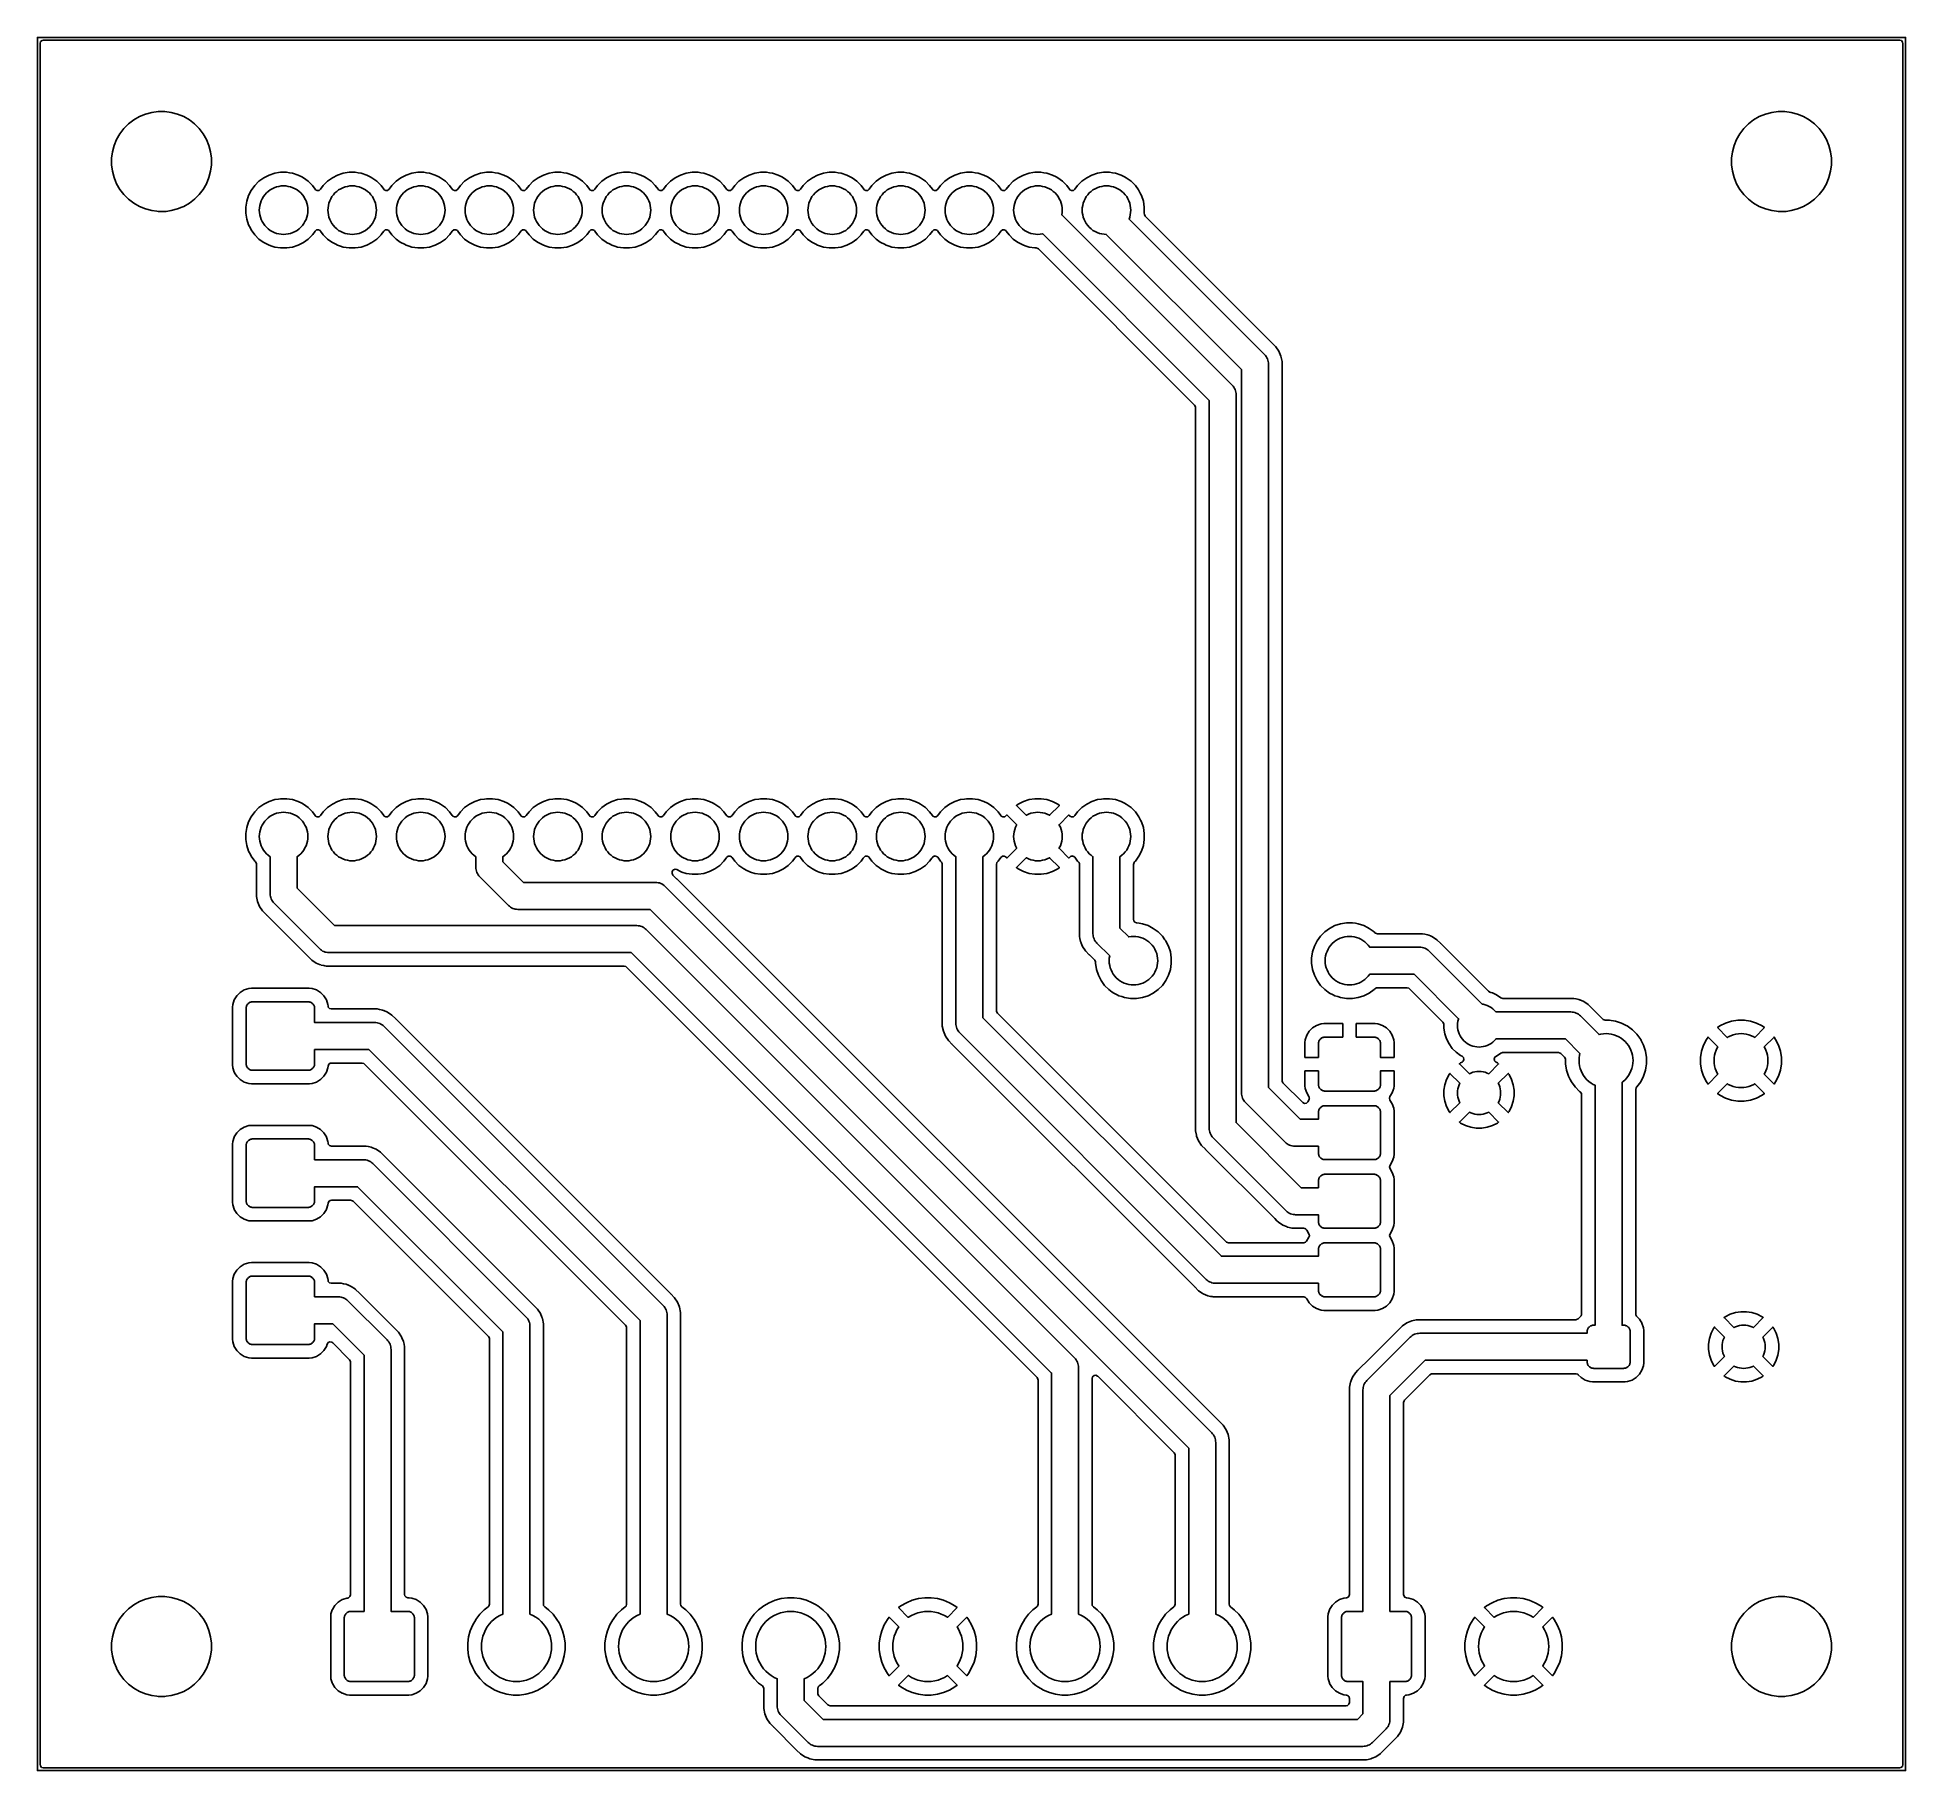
# Model space of a CAD drawing. Header units: metres. Extents: x 85.4 to 154.6, y -104.6 to -40.4.
import ezdxf

# ---------------------------------------------------------------- set-up
doc = ezdxf.new("R2010")
doc.units = ezdxf.units.M

msp = doc.modelspace()

# ---------------------------------------------------------------- linework, layer by layer
for points in [[(154.6, -104.599), (154.6, -40.401), (154.6, -40.4), (154.6, -40.4), (154.6, -40.4), (154.6, -40.4), (154.6, -40.4), (154.6, -40.4), (154.6, -40.4), (154.6, -40.4), (154.6, -40.4), (154.6, -40.4), (154.6, -40.4), (154.6, -40.4), (154.6, -40.4), (154.6, -40.4), (154.6, -40.4), (154.6, -40.4), (154.6, -40.4), (154.6, -40.4), (154.6, -40.4), (154.6, -40.4), (154.6, -40.4), (154.6, -40.4), (154.6, -40.4), (154.6, -40.4), (154.6, -40.4), (154.6, -40.4), (154.6, -40.4), (154.6, -40.4), (154.6, -40.4), (154.6, -40.4), (154.6, -40.4), (154.6, -40.4), (154.6, -40.4), (154.6, -40.4), (154.6, -40.4), (154.6, -40.4), (154.6, -40.4), (154.6, -40.4), (154.6, -40.4), (154.6, -40.4), (154.6, -40.4), (154.6, -40.4), (154.6, -40.4), (154.6, -40.4), (154.6, -40.4), (154.6, -40.4), (154.6, -40.4), (154.6, -40.4), (154.6, -40.4), (154.6, -40.4), (154.6, -40.4), (154.6, -40.4), (154.6, -40.4), (154.6, -40.4), (154.6, -40.4), (154.6, -40.4), (154.6, -40.4), (154.6, -40.4), (154.6, -40.4), (154.6, -40.4), (154.6, -40.4), (154.6, -40.4), (154.6, -40.4), (154.599, -40.4), (85.401, -40.4), (85.4, -40.4), (85.4, -40.4), (85.4, -40.4), (85.4, -40.4), (85.4, -40.4), (85.4, -40.4), (85.4, -40.4), (85.4, -40.4), (85.4, -40.4), (85.4, -40.4), (85.4, -40.4), (85.4, -40.4), (85.4, -40.4), (85.4, -40.4), (85.4, -40.4), (85.4, -40.4), (85.4, -40.4), (85.4, -40.4), (85.4, -40.4), (85.4, -40.4), (85.4, -40.4), (85.4, -40.4), (85.4, -40.4), (85.4, -40.4), (85.4, -40.4), (85.4, -40.4), (85.4, -40.4), (85.4, -40.4), (85.4, -40.4), (85.4, -40.4), (85.4, -40.4), (85.4, -40.4), (85.4, -40.4), (85.4, -40.4), (85.4, -40.4), (85.4, -40.4), (85.4, -40.4), (85.4, -40.4), (85.4, -40.4), (85.4, -40.4), (85.4, -40.4), (85.4, -40.4), (85.4, -40.4), (85.4, -40.4), (85.4, -40.4), (85.4, -40.4), (85.4, -40.4), (85.4, -40.4), (85.4, -40.4), (85.4, -40.4), (85.4, -40.4), (85.4, -40.4), (85.4, -40.4), (85.4, -40.4), (85.4, -40.4), (85.4, -40.4), (85.4, -40.4), (85.4, -40.4), (85.4, -40.4), (85.4, -40.4), (85.4, -40.4), (85.4, -40.4), (85.4, -40.4), (85.4, -40.401), (85.4, -104.599), (85.4, -104.6), (85.4, -104.6), (85.4, -104.6), (85.4, -104.6), (85.4, -104.6), (85.4, -104.6), (85.4, -104.6), (85.4, -104.6), (85.4, -104.6), (85.4, -104.6), (85.4, -104.6), (85.4, -104.6), (85.4, -104.6), (85.4, -104.6), (85.4, -104.6), (85.4, -104.6), (85.4, -104.6), (85.4, -104.6), (85.4, -104.6), (85.4, -104.6), (85.4, -104.6), (85.4, -104.6), (85.4, -104.6), (85.4, -104.6), (85.4, -104.6), (85.4, -104.6), (85.4, -104.6), (85.4, -104.6), (85.4, -104.6), (85.4, -104.6), (85.4, -104.6), (85.4, -104.6), (85.4, -104.6), (85.4, -104.6), (85.4, -104.6), (85.4, -104.6), (85.4, -104.6), (85.4, -104.6), (85.4, -104.6), (85.4, -104.6), (85.4, -104.6), (85.4, -104.6), (85.4, -104.6), (85.4, -104.6), (85.4, -104.6), (85.4, -104.6), (85.4, -104.6), (85.4, -104.6), (85.4, -104.6), (85.4, -104.6), (85.4, -104.6), (85.4, -104.6), (85.4, -104.6), (85.4, -104.6), (85.4, -104.6), (85.4, -104.6), (85.4, -104.6), (85.4, -104.6), (85.4, -104.6), (85.4, -104.6), (85.4, -104.6), (85.4, -104.6), (85.4, -104.6), (85.401, -104.6), (154.599, -104.6), (154.6, -104.6), (154.6, -104.6), (154.6, -104.6), (154.6, -104.6), (154.6, -104.6), (154.6, -104.6), (154.6, -104.6), (154.6, -104.6), (154.6, -104.6), (154.6, -104.6), (154.6, -104.6), (154.6, -104.6), (154.6, -104.6), (154.6, -104.6), (154.6, -104.6), (154.6, -104.6), (154.6, -104.6), (154.6, -104.6), (154.6, -104.6), (154.6, -104.6), (154.6, -104.6), (154.6, -104.6), (154.6, -104.6), (154.6, -104.6), (154.6, -104.6), (154.6, -104.6), (154.6, -104.6), (154.6, -104.6), (154.6, -104.6), (154.6, -104.6), (154.6, -104.6), (154.6, -104.6), (154.6, -104.6), (154.6, -104.6), (154.6, -104.6), (154.6, -104.6), (154.6, -104.6), (154.6, -104.6), (154.6, -104.6), (154.6, -104.6), (154.6, -104.6), (154.6, -104.6), (154.6, -104.6), (154.6, -104.6), (154.6, -104.6), (154.6, -104.6), (154.6, -104.6), (154.6, -104.6), (154.6, -104.6), (154.6, -104.6), (154.6, -104.6), (154.6, -104.6), (154.6, -104.6), (154.6, -104.6), (154.6, -104.6), (154.6, -104.6), (154.6, -104.6), (154.6, -104.6), (154.6, -104.6), (154.6, -104.6), (154.6, -104.6), (154.6, -104.6), (154.6, -104.6), (154.6, -104.599)], [(85.501, -40.625), (85.501, -104.375), (85.512, -104.427), (85.558, -104.479), (85.625, -104.499), (154.375, -104.499), (154.427, -104.488), (154.479, -104.442), (154.499, -104.375), (154.499, -40.625), (154.488, -40.573), (154.442, -40.521), (154.375, -40.501), (85.625, -40.501), (85.573, -40.512), (85.521, -40.558), (85.501, -40.625)], [(88.149, -44.879), (88.149, -44.879), (88.149, -44.879), (88.149, -44.879), (88.149, -44.879), (88.149, -44.879), (88.149, -44.879), (88.149, -45.121), (88.149, -45.121), (88.149, -45.121), (88.149, -45.121), (88.149, -45.121), (88.149, -45.121), (88.149, -45.121), (88.149, -45.121), (88.181, -45.362), (88.181, -45.362), (88.181, -45.362), (88.181, -45.362), (88.181, -45.362), (88.181, -45.362), (88.181, -45.362), (88.181, -45.362), (88.243, -45.596), (88.243, -45.596), (88.243, -45.596), (88.243, -45.596), (88.243, -45.596), (88.243, -45.596), (88.243, -45.596), (88.243, -45.596), (88.3, -45.732), (88.336, -45.82), (88.336, -45.82), (88.336, -45.82), (88.336, -45.82), (88.336, -45.82), (88.336, -45.82), (88.336, -45.82), (88.336, -45.82), (88.458, -46.031), (88.458, -46.031), (88.458, -46.031), (88.458, -46.031), (88.458, -46.031), (88.458, -46.031), (88.458, -46.031), (88.458, -46.031), (88.458, -46.031), (88.458, -46.031), (88.458, -46.031), (88.458, -46.031), (88.458, -46.031), (88.458, -46.031), (88.458, -46.031), (88.605, -46.223), (88.605, -46.223), (88.605, -46.223), (88.605, -46.223), (88.605, -46.223), (88.605, -46.223), (88.605, -46.223), (88.605, -46.223), (88.605, -46.223), (88.605, -46.223), (88.605, -46.223), (88.605, -46.223), (88.605, -46.223), (88.605, -46.223), (88.605, -46.223), (88.605, -46.223), (88.777, -46.395), (88.777, -46.395), (88.777, -46.395), (88.777, -46.395), (88.777, -46.395), (88.777, -46.395), (88.777, -46.395), (88.777, -46.395), (88.777, -46.395), (88.777, -46.395), (88.777, -46.395), (88.777, -46.395), (88.777, -46.395), (88.777, -46.395), (88.777, -46.395), (88.969, -46.542), (88.969, -46.542), (88.969, -46.542), (88.969, -46.542), (88.969, -46.542), (88.969, -46.542), (88.969, -46.542), (88.969, -46.542), (89.18, -46.664), (89.18, -46.664), (89.18, -46.664), (89.18, -46.664), (89.18, -46.664), (89.18, -46.664), (89.18, -46.664), (89.18, -46.664), (89.404, -46.757), (89.404, -46.757), (89.404, -46.757), (89.404, -46.757), (89.404, -46.757), (89.404, -46.757), (89.404, -46.757), (89.404, -46.757), (89.638, -46.819), (89.638, -46.819), (89.638, -46.819), (89.638, -46.819), (89.638, -46.819), (89.638, -46.819), (89.638, -46.819), (89.638, -46.819), (89.819, -46.843), (89.879, -46.851), (89.879, -46.851), (89.879, -46.851), (89.879, -46.851), (89.879, -46.851), (89.879, -46.851), (89.879, -46.851), (89.879, -46.851), (90.121, -46.851), (90.121, -46.851), (90.121, -46.851), (90.121, -46.851), (90.121, -46.851), (90.121, -46.851), (90.121, -46.851), (90.121, -46.851), (90.169, -46.845), (90.362, -46.819), (90.362, -46.819), (90.362, -46.819), (90.362, -46.819), (90.362, -46.819), (90.362, -46.819), (90.362, -46.819), (90.362, -46.819), (90.596, -46.757), (90.596, -46.757), (90.596, -46.757), (90.596, -46.757), (90.596, -46.757), (90.596, -46.757), (90.596, -46.757), (90.596, -46.757), (90.756, -46.69), (90.82, -46.664), (90.82, -46.664), (90.82, -46.664), (90.82, -46.664), (90.82, -46.664), (90.82, -46.664), (90.82, -46.664), (90.82, -46.664), (91.031, -46.542), (91.031, -46.542), (91.031, -46.542), (91.031, -46.542), (91.031, -46.542), (91.031, -46.542), (91.031, -46.542), (91.031, -46.542), (91.223, -46.395), (91.223, -46.395), (91.223, -46.395), (91.223, -46.395), (91.223, -46.395), (91.223, -46.395), (91.223, -46.395), (91.223, -46.395), (91.395, -46.223), (91.395, -46.223), (91.395, -46.223), (91.395, -46.223), (91.395, -46.223), (91.395, -46.223), (91.395, -46.223), (91.395, -46.223), (91.542, -46.031), (91.542, -46.031), (91.542, -46.031), (91.542, -46.031), (91.542, -46.031), (91.542, -46.031), (91.542, -46.031), (91.542, -46.031), (91.664, -45.82), (91.664, -45.82), (91.664, -45.82), (91.664, -45.82), (91.664, -45.82), (91.664, -45.82), (91.664, -45.82), (91.664, -45.82), (91.757, -45.596), (91.757, -45.596), (91.757, -45.596), (91.757, -45.596), (91.757, -45.596), (91.757, -45.596), (91.757, -45.596), (91.757, -45.596), (91.819, -45.362), (91.819, -45.362), (91.819, -45.362), (91.819, -45.362), (91.819, -45.362), (91.819, -45.362), (91.819, -45.362), (91.819, -45.362), (91.851, -45.121), (91.851, -45.121), (91.851, -45.121), (91.851, -45.121), (91.851, -45.121), (91.851, -45.121), (91.851, -45.121), (91.851, -45.121), (91.851, -44.879), (91.851, -44.879), (91.851, -44.879), (91.851, -44.879), (91.851, -44.879), (91.851, -44.879), (91.851, -44.879), (91.851, -44.879), (91.819, -44.638), (91.819, -44.638), (91.819, -44.638), (91.819, -44.638), (91.819, -44.638), (91.819, -44.638), (91.819, -44.638), (91.819, -44.638), (91.757, -44.404), (91.757, -44.404), (91.757, -44.404), (91.757, -44.404), (91.757, -44.404), (91.757, -44.404), (91.757, -44.404), (91.757, -44.404), (91.664, -44.18), (91.664, -44.18), (91.664, -44.18), (91.664, -44.18), (91.664, -44.18), (91.664, -44.18), (91.664, -44.18), (91.664, -44.18), (91.542, -43.969), (91.542, -43.969), (91.542, -43.969), (91.542, -43.969), (91.542, -43.969), (91.542, -43.969), (91.542, -43.969), (91.542, -43.969), (91.395, -43.777), (91.395, -43.777), (91.395, -43.777), (91.395, -43.777), (91.395, -43.777), (91.395, -43.777), (91.395, -43.777), (91.395, -43.777), (91.395, -43.777), (91.395, -43.777), (91.395, -43.777), (91.395, -43.777), (91.395, -43.777), (91.395, -43.777), (91.395, -43.777), (91.223, -43.605), (91.223, -43.605), (91.223, -43.605), (91.223, -43.605), (91.223, -43.605), (91.223, -43.605), (91.223, -43.605), (91.223, -43.605), (91.223, -43.605), (91.223, -43.605), (91.223, -43.605), (91.223, -43.605), (91.223, -43.605), (91.223, -43.605), (91.223, -43.605), (91.223, -43.605), (91.031, -43.458), (91.031, -43.458), (91.031, -43.458), (91.031, -43.458), (91.031, -43.458), (91.031, -43.458), (91.031, -43.458), (91.031, -43.458), (91.031, -43.458), (91.031, -43.458), (91.031, -43.458), (91.031, -43.458), (91.031, -43.458), (91.031, -43.458), (90.82, -43.336), (90.82, -43.336), (90.82, -43.336), (90.82, -43.336), (90.82, -43.336), (90.82, -43.336), (90.82, -43.336), (90.82, -43.336), (90.82, -43.336), (90.82, -43.336), (90.82, -43.336), (90.82, -43.336), (90.82, -43.336), (90.82, -43.336), (90.82, -43.336), (90.596, -43.243), (90.596, -43.243), (90.596, -43.243), (90.596, -43.243), (90.596, -43.243), (90.596, -43.243), (90.596, -43.243), (90.596, -43.243), (90.362, -43.181), (90.362, -43.181), (90.362, -43.181), (90.362, -43.181), (90.362, -43.181), (90.362, -43.181), (90.362, -43.181), (90.362, -43.181), (90.121, -43.149), (90.121, -43.149), (90.121, -43.149), (90.121, -43.149), (90.121, -43.149), (90.121, -43.149), (90.121, -43.149), (90.121, -43.149), (89.879, -43.149), (89.879, -43.149), (89.879, -43.149), (89.879, -43.149), (89.879, -43.149), (89.879, -43.149), (89.879, -43.149), (89.879, -43.149), (89.638, -43.181), (89.638, -43.181), (89.638, -43.181), (89.638, -43.181), (89.638, -43.181), (89.638, -43.181), (89.638, -43.181), (89.638, -43.181), (89.404, -43.243), (89.404, -43.243), (89.404, -43.243), (89.404, -43.243), (89.404, -43.243), (89.404, -43.243), (89.404, -43.243), (89.404, -43.243), (89.18, -43.336), (89.18, -43.336), (89.18, -43.336), (89.18, -43.336), (89.18, -43.336), (89.18, -43.336), (89.18, -43.336), (89.18, -43.336), (89.18, -43.336), (89.18, -43.336), (89.18, -43.336), (89.18, -43.336), (89.18, -43.336), (89.18, -43.336), (89.18, -43.336), (88.969, -43.458), (88.969, -43.458), (88.969, -43.458), (88.969, -43.458), (88.969, -43.458), (88.969, -43.458), (88.969, -43.458), (88.969, -43.458), (88.777, -43.605), (88.777, -43.605), (88.777, -43.605), (88.777, -43.605), (88.777, -43.605), (88.777, -43.605), (88.777, -43.605), (88.777, -43.605), (88.777, -43.605), (88.777, -43.605), (88.777, -43.605), (88.777, -43.605), (88.777, -43.605), (88.777, -43.605), (88.777, -43.605), (88.777, -43.605), (88.605, -43.777), (88.605, -43.777), (88.605, -43.777), (88.605, -43.777), (88.605, -43.777), (88.605, -43.777), (88.605, -43.777), (88.605, -43.777), (88.605, -43.777), (88.605, -43.777), (88.605, -43.777), (88.605, -43.777), (88.605, -43.777), (88.605, -43.777), (88.605, -43.777), (88.605, -43.777), (88.458, -43.969), (88.458, -43.969), (88.458, -43.969), (88.458, -43.969), (88.458, -43.969), (88.458, -43.969), (88.458, -43.969), (88.458, -43.969), (88.336, -44.18), (88.336, -44.18), (88.336, -44.18), (88.336, -44.18), (88.336, -44.18), (88.336, -44.18), (88.336, -44.18), (88.336, -44.18), (88.336, -44.18), (88.336, -44.18), (88.336, -44.18), (88.336, -44.18), (88.336, -44.18), (88.336, -44.18), (88.336, -44.18), (88.243, -44.404), (88.243, -44.404), (88.243, -44.404), (88.243, -44.404), (88.243, -44.404), (88.243, -44.404), (88.243, -44.404), (88.243, -44.404), (88.181, -44.638), (88.181, -44.638), (88.181, -44.638), (88.181, -44.638), (88.181, -44.638), (88.181, -44.638), (88.181, -44.638), (88.181, -44.638), (88.149, -44.879), (88.149, -44.879)], [(148.149, -44.879), (148.149, -44.879), (148.149, -44.879), (148.149, -44.879), (148.149, -44.879), (148.149, -44.879), (148.149, -44.879), (148.149, -45.121), (148.149, -45.121), (148.149, -45.121), (148.149, -45.121), (148.149, -45.121), (148.149, -45.121), (148.149, -45.121), (148.149, -45.121), (148.181, -45.362), (148.181, -45.362), (148.181, -45.362), (148.181, -45.362), (148.181, -45.362), (148.181, -45.362), (148.181, -45.362), (148.181, -45.362), (148.243, -45.596), (148.243, -45.596), (148.243, -45.596), (148.243, -45.596), (148.243, -45.596), (148.243, -45.596), (148.243, -45.596), (148.243, -45.596), (148.3, -45.732), (148.336, -45.82), (148.336, -45.82), (148.336, -45.82), (148.336, -45.82), (148.336, -45.82), (148.336, -45.82), (148.336, -45.82), (148.336, -45.82), (148.458, -46.031), (148.458, -46.031), (148.458, -46.031), (148.458, -46.031), (148.458, -46.031), (148.458, -46.031), (148.458, -46.031), (148.458, -46.031), (148.458, -46.031), (148.458, -46.031), (148.458, -46.031), (148.458, -46.031), (148.458, -46.031), (148.458, -46.031), (148.458, -46.031), (148.605, -46.223), (148.605, -46.223), (148.605, -46.223), (148.605, -46.223), (148.605, -46.223), (148.605, -46.223), (148.605, -46.223), (148.605, -46.223), (148.605, -46.223), (148.605, -46.223), (148.605, -46.223), (148.605, -46.223), (148.605, -46.223), (148.605, -46.223), (148.605, -46.223), (148.605, -46.223), (148.777, -46.395), (148.777, -46.395), (148.777, -46.395), (148.777, -46.395), (148.777, -46.395), (148.777, -46.395), (148.777, -46.395), (148.777, -46.395), (148.777, -46.395), (148.777, -46.395), (148.777, -46.395), (148.777, -46.395), (148.777, -46.395), (148.777, -46.395), (148.777, -46.395), (148.969, -46.542), (148.969, -46.542), (148.969, -46.542), (148.969, -46.542), (148.969, -46.542), (148.969, -46.542), (148.969, -46.542), (148.969, -46.542), (149.18, -46.664), (149.18, -46.664), (149.18, -46.664), (149.18, -46.664), (149.18, -46.664), (149.18, -46.664), (149.18, -46.664), (149.18, -46.664), (149.404, -46.757), (149.404, -46.757), (149.404, -46.757), (149.404, -46.757), (149.404, -46.757), (149.404, -46.757), (149.404, -46.757), (149.404, -46.757), (149.638, -46.819), (149.638, -46.819), (149.638, -46.819), (149.638, -46.819), (149.638, -46.819), (149.638, -46.819), (149.638, -46.819), (149.638, -46.819), (149.819, -46.843), (149.879, -46.851), (149.879, -46.851), (149.879, -46.851), (149.879, -46.851), (149.879, -46.851), (149.879, -46.851), (149.879, -46.851), (149.879, -46.851), (150.121, -46.851), (150.121, -46.851), (150.121, -46.851), (150.121, -46.851), (150.121, -46.851), (150.121, -46.851), (150.121, -46.851), (150.121, -46.851), (150.169, -46.845), (150.362, -46.819), (150.362, -46.819), (150.362, -46.819), (150.362, -46.819), (150.362, -46.819), (150.362, -46.819), (150.362, -46.819), (150.362, -46.819), (150.596, -46.757), (150.596, -46.757), (150.596, -46.757), (150.596, -46.757), (150.596, -46.757), (150.596, -46.757), (150.596, -46.757), (150.596, -46.757), (150.82, -46.664), (150.82, -46.664), (150.82, -46.664), (150.82, -46.664), (150.82, -46.664), (150.82, -46.664), (150.82, -46.664), (150.82, -46.664), (151.031, -46.542), (151.031, -46.542), (151.031, -46.542), (151.031, -46.542), (151.031, -46.542), (151.031, -46.542), (151.031, -46.542), (151.031, -46.542), (151.223, -46.395), (151.223, -46.395), (151.223, -46.395), (151.223, -46.395), (151.223, -46.395), (151.223, -46.395), (151.223, -46.395), (151.223, -46.395), (151.395, -46.223), (151.395, -46.223), (151.395, -46.223), (151.395, -46.223), (151.395, -46.223), (151.395, -46.223), (151.395, -46.223), (151.395, -46.223), (151.542, -46.031), (151.542, -46.031), (151.542, -46.031), (151.542, -46.031), (151.542, -46.031), (151.542, -46.031), (151.542, -46.031), (151.542, -46.031), (151.664, -45.82), (151.664, -45.82), (151.664, -45.82), (151.664, -45.82), (151.664, -45.82), (151.664, -45.82), (151.664, -45.82), (151.664, -45.82), (151.757, -45.596), (151.757, -45.596), (151.757, -45.596), (151.757, -45.596), (151.757, -45.596), (151.757, -45.596), (151.757, -45.596), (151.757, -45.596), (151.819, -45.362), (151.819, -45.362), (151.819, -45.362), (151.819, -45.362), (151.819, -45.362), (151.819, -45.362), (151.819, -45.362), (151.819, -45.362), (151.851, -45.121), (151.851, -45.121), (151.851, -45.121), (151.851, -45.121), (151.851, -45.121), (151.851, -45.121), (151.851, -45.121), (151.851, -45.121), (151.851, -44.879), (151.851, -44.879), (151.851, -44.879), (151.851, -44.879), (151.851, -44.879), (151.851, -44.879), (151.851, -44.879), (151.851, -44.879), (151.819, -44.638), (151.819, -44.638), (151.819, -44.638), (151.819, -44.638), (151.819, -44.638), (151.819, -44.638), (151.819, -44.638), (151.819, -44.638), (151.757, -44.404), (151.757, -44.404), (151.757, -44.404), (151.757, -44.404), (151.757, -44.404), (151.757, -44.404), (151.757, -44.404), (151.757, -44.404), (151.664, -44.18), (151.664, -44.18), (151.664, -44.18), (151.664, -44.18), (151.664, -44.18), (151.664, -44.18), (151.664, -44.18), (151.664, -44.18), (151.542, -43.969), (151.542, -43.969), (151.542, -43.969), (151.542, -43.969), (151.542, -43.969), (151.542, -43.969), (151.542, -43.969), (151.542, -43.969), (151.395, -43.777), (151.395, -43.777), (151.395, -43.777), (151.395, -43.777), (151.395, -43.777), (151.395, -43.777), (151.395, -43.777), (151.395, -43.777), (151.395, -43.777), (151.395, -43.777), (151.395, -43.777), (151.395, -43.777), (151.395, -43.777), (151.395, -43.777), (151.395, -43.777), (151.223, -43.605), (151.223, -43.605), (151.223, -43.605), (151.223, -43.605), (151.223, -43.605), (151.223, -43.605), (151.223, -43.605), (151.223, -43.605), (151.223, -43.605), (151.223, -43.605), (151.223, -43.605), (151.223, -43.605), (151.223, -43.605), (151.223, -43.605), (151.223, -43.605), (151.223, -43.605), (151.031, -43.458), (151.031, -43.458), (151.031, -43.458), (151.031, -43.458), (151.031, -43.458), (151.031, -43.458), (151.031, -43.458), (151.031, -43.458), (151.031, -43.458), (151.031, -43.458), (151.031, -43.458), (151.031, -43.458), (151.031, -43.458), (151.031, -43.458), (150.82, -43.336), (150.82, -43.336), (150.82, -43.336), (150.82, -43.336), (150.82, -43.336), (150.82, -43.336), (150.82, -43.336), (150.82, -43.336), (150.82, -43.336), (150.82, -43.336), (150.82, -43.336), (150.82, -43.336), (150.82, -43.336), (150.82, -43.336), (150.82, -43.336), (150.596, -43.243), (150.596, -43.243), (150.596, -43.243), (150.596, -43.243), (150.596, -43.243), (150.596, -43.243), (150.596, -43.243), (150.596, -43.243), (150.362, -43.181), (150.362, -43.181), (150.362, -43.181), (150.362, -43.181), (150.362, -43.181), (150.362, -43.181), (150.362, -43.181), (150.362, -43.181), (150.121, -43.149), (150.121, -43.149), (150.121, -43.149), (150.121, -43.149), (150.121, -43.149), (150.121, -43.149), (150.121, -43.149), (150.121, -43.149), (149.879, -43.149), (149.879, -43.149), (149.879, -43.149), (149.879, -43.149), (149.879, -43.149), (149.879, -43.149), (149.879, -43.149), (149.879, -43.149), (149.638, -43.181), (149.638, -43.181), (149.638, -43.181), (149.638, -43.181), (149.638, -43.181), (149.638, -43.181), (149.638, -43.181), (149.638, -43.181), (149.404, -43.243), (149.404, -43.243), (149.404, -43.243), (149.404, -43.243), (149.404, -43.243), (149.404, -43.243), (149.404, -43.243), (149.404, -43.243), (149.18, -43.336), (149.18, -43.336), (149.18, -43.336), (149.18, -43.336), (149.18, -43.336), (149.18, -43.336), (149.18, -43.336), (149.18, -43.336), (149.18, -43.336), (149.18, -43.336), (149.18, -43.336), (149.18, -43.336), (149.18, -43.336), (149.18, -43.336), (149.18, -43.336), (148.969, -43.458), (148.969, -43.458), (148.969, -43.458), (148.969, -43.458), (148.969, -43.458), (148.969, -43.458), (148.969, -43.458), (148.969, -43.458), (148.777, -43.605), (148.777, -43.605), (148.777, -43.605), (148.777, -43.605), (148.777, -43.605), (148.777, -43.605), (148.777, -43.605), (148.777, -43.605), (148.777, -43.605), (148.777, -43.605), (148.777, -43.605), (148.777, -43.605), (148.777, -43.605), (148.777, -43.605), (148.777, -43.605), (148.777, -43.605), (148.605, -43.777), (148.605, -43.777), (148.605, -43.777), (148.605, -43.777), (148.605, -43.777), (148.605, -43.777), (148.605, -43.777), (148.605, -43.777), (148.605, -43.777), (148.605, -43.777), (148.605, -43.777), (148.605, -43.777), (148.605, -43.777), (148.605, -43.777), (148.605, -43.777), (148.605, -43.777), (148.458, -43.969), (148.458, -43.969), (148.458, -43.969), (148.458, -43.969), (148.458, -43.969), (148.458, -43.969), (148.458, -43.969), (148.458, -43.969), (148.336, -44.18), (148.336, -44.18), (148.336, -44.18), (148.336, -44.18), (148.336, -44.18), (148.336, -44.18), (148.336, -44.18), (148.336, -44.18), (148.336, -44.18), (148.336, -44.18), (148.336, -44.18), (148.336, -44.18), (148.336, -44.18), (148.336, -44.18), (148.336, -44.18), (148.243, -44.404), (148.243, -44.404), (148.243, -44.404), (148.243, -44.404), (148.243, -44.404), (148.243, -44.404), (148.243, -44.404), (148.243, -44.404), (148.181, -44.638), (148.181, -44.638), (148.181, -44.638), (148.181, -44.638), (148.181, -44.638), (148.181, -44.638), (148.181, -44.638), (148.181, -44.638), (148.149, -44.879), (148.149, -44.879)], [(93.119, -46.69), (93.119, -46.69), (93.119, -46.69), (93.119, -46.69), (93.119, -46.69), (93.119, -46.69), (93.119, -46.69), (93.119, -46.69), (93.119, -46.69), (93.119, -46.69), (93.119, -46.69), (93.119, -46.69), (93.119, -46.69), (93.119, -46.91), (93.119, -46.91), (93.119, -46.91), (93.119, -46.91), (93.119, -46.91), (93.119, -46.91), (93.119, -46.91), (93.119, -46.91), (93.119, -46.91), (93.119, -46.91), (93.119, -46.91), (93.119, -46.91), (93.119, -46.91), (93.119, -46.91), (93.153, -47.128), (93.153, -47.128), (93.153, -47.128), (93.153, -47.128), (93.153, -47.128), (93.153, -47.128), (93.153, -47.128), (93.153, -47.128), (93.153, -47.128), (93.153, -47.128), (93.153, -47.128), (93.153, -47.128), (93.153, -47.128), (93.153, -47.128), (93.222, -47.338), (93.222, -47.338), (93.222, -47.338), (93.222, -47.338), (93.222, -47.338), (93.222, -47.338), (93.222, -47.338), (93.222, -47.338), (93.222, -47.338), (93.222, -47.338), (93.222, -47.338), (93.222, -47.338), (93.222, -47.338), (93.222, -47.338), (93.222, -47.338), (93.222, -47.338), (93.222, -47.338), (93.222, -47.338), (93.222, -47.338), (93.29, -47.471), (93.317, -47.524), (93.322, -47.534), (93.322, -47.534), (93.322, -47.534), (93.322, -47.534), (93.322, -47.534), (93.322, -47.534), (93.322, -47.534), (93.322, -47.534), (93.322, -47.534), (93.322, -47.534), (93.322, -47.534), (93.322, -47.534), (93.322, -47.534), (93.322, -47.534), (93.451, -47.713), (93.451, -47.713), (93.451, -47.713), (93.451, -47.713), (93.451, -47.713), (93.451, -47.713), (93.451, -47.713), (93.451, -47.713), (93.451, -47.713), (93.451, -47.713), (93.451, -47.713), (93.451, -47.713), (93.451, -47.713), (93.451, -47.713), (93.451, -47.713), (93.607, -47.869), (93.607, -47.869), (93.607, -47.869), (93.607, -47.869), (93.607, -47.869), (93.607, -47.869), (93.607, -47.869), (93.607, -47.869), (93.607, -47.869), (93.607, -47.869), (93.607, -47.869), (93.607, -47.869), (93.607, -47.869), (93.607, -47.869), (93.607, -47.869), (93.763, -47.982), (93.786, -47.998), (93.786, -47.998), (93.786, -47.998), (93.786, -47.998), (93.786, -47.998), (93.786, -47.998), (93.786, -47.998), (93.786, -47.998), (93.786, -47.998), (93.786, -47.998), (93.786, -47.998), (93.786, -47.998), (93.786, -47.998), (93.786, -47.998), (93.914, -48.064), (93.982, -48.098), (93.982, -48.098), (93.982, -48.098), (93.982, -48.098), (93.982, -48.098), (93.982, -48.098), (93.982, -48.098), (93.982, -48.098), (93.982, -48.098), (93.982, -48.098), (93.982, -48.098), (93.982, -48.098), (93.982, -48.098), (93.982, -48.098), (93.982, -48.098), (93.982, -48.098), (93.982, -48.098), (93.982, -48.098), (93.982, -48.098), (94.087, -48.132), (94.192, -48.167), (94.192, -48.167), (94.192, -48.167), (94.192, -48.167), (94.192, -48.167), (94.192, -48.167), (94.192, -48.167), (94.192, -48.167), (94.192, -48.167), (94.192, -48.167), (94.192, -48.167), (94.192, -48.167), (94.192, -48.167), (94.192, -48.167), (94.41, -48.201), (94.41, -48.201), (94.41, -48.201), (94.41, -48.201), (94.41, -48.201), (94.41, -48.201), (94.41, -48.201), (94.41, -48.201), (94.41, -48.201), (94.41, -48.201), (94.41, -48.201), (94.41, -48.201), (94.41, -48.201), (94.41, -48.201), (94.63, -48.201), (94.63, -48.201), (94.63, -48.201), (94.63, -48.201), (94.63, -48.201), (94.63, -48.201), (94.63, -48.201), (94.63, -48.201), (94.63, -48.201), (94.63, -48.201), (94.63, -48.201), (94.63, -48.201), (94.63, -48.201), (94.63, -48.201), (94.848, -48.167), (94.848, -48.167), (94.848, -48.167), (94.848, -48.167), (94.848, -48.167), (94.848, -48.167), (94.848, -48.167), (94.848, -48.167), (94.848, -48.167), (94.848, -48.167), (94.848, -48.167), (94.848, -48.167), (94.848, -48.167), (94.848, -48.167), (95.058, -48.098), (95.058, -48.098), (95.058, -48.098), (95.058, -48.098), (95.058, -48.098), (95.058, -48.098), (95.058, -48.098), (95.058, -48.098), (95.058, -48.098), (95.058, -48.098), (95.058, -48.098), (95.058, -48.098), (95.058, -48.098), (95.058, -48.098), (95.254, -47.998), (95.254, -47.998), (95.254, -47.998), (95.254, -47.998), (95.254, -47.998), (95.254, -47.998), (95.254, -47.998), (95.254, -47.998), (95.254, -47.998), (95.254, -47.998), (95.254, -47.998), (95.254, -47.998), (95.254, -47.998), (95.254, -47.998), (95.433, -47.869), (95.433, -47.869), (95.433, -47.869), (95.433, -47.869), (95.433, -47.869), (95.433, -47.869), (95.433, -47.869), (95.433, -47.869), (95.433, -47.869), (95.433, -47.869), (95.433, -47.869), (95.433, -47.869), (95.433, -47.869), (95.433, -47.869), (95.589, -47.713), (95.589, -47.713), (95.589, -47.713), (95.589, -47.713), (95.589, -47.713), (95.589, -47.713), (95.589, -47.713), (95.589, -47.713), (95.589, -47.713), (95.589, -47.713), (95.589, -47.713), (95.589, -47.713), (95.589, -47.713), (95.589, -47.713), (95.599, -47.698), (95.69, -47.573), (95.745, -47.531), (95.815, -47.525), (95.876, -47.557), (95.89, -47.573), (95.991, -47.713), (95.991, -47.713), (95.991, -47.713), (95.991, -47.713), (95.991, -47.713), (95.991, -47.713), (95.991, -47.713), (95.991, -47.713), (95.991, -47.713), (95.991, -47.713), (95.991, -47.713), (95.991, -47.713), (95.991, -47.713), (95.991, -47.713), (95.991, -47.713), (96.147, -47.869), (96.147, -47.869), (96.147, -47.869), (96.147, -47.869), (96.147, -47.869), (96.147, -47.869), (96.147, -47.869), (96.147, -47.869), (96.147, -47.869), (96.147, -47.869), (96.147, -47.869), (96.147, -47.869), (96.147, -47.869), (96.147, -47.869), (96.147, -47.869), (96.303, -47.982), (96.326, -47.998), (96.326, -47.998), (96.326, -47.998), (96.326, -47.998), (96.326, -47.998), (96.326, -47.998), (96.326, -47.998), (96.326, -47.998), (96.326, -47.998), (96.326, -47.998), (96.326, -47.998), (96.326, -47.998), (96.326, -47.998), (96.326, -47.998), (96.454, -48.064), (96.522, -48.098), (96.522, -48.098), (96.522, -48.098), (96.522, -48.098), (96.522, -48.098), (96.522, -48.098), (96.522, -48.098), (96.522, -48.098), (96.522, -48.098), (96.522, -48.098), (96.522, -48.098), (96.522, -48.098), (96.522, -48.098), (96.522, -48.098), (96.522, -48.098), (96.522, -48.098), (96.522, -48.098), (96.522, -48.098), (96.522, -48.098), (96.627, -48.132), (96.732, -48.167), (96.732, -48.167), (96.732, -48.167), (96.732, -48.167), (96.732, -48.167), (96.732, -48.167), (96.732, -48.167), (96.732, -48.167), (96.732, -48.167), (96.732, -48.167), (96.732, -48.167), (96.732, -48.167), (96.732, -48.167), (96.732, -48.167), (96.95, -48.201), (96.95, -48.201), (96.95, -48.201), (96.95, -48.201), (96.95, -48.201), (96.95, -48.201), (96.95, -48.201), (96.95, -48.201), (96.95, -48.201), (96.95, -48.201), (96.95, -48.201), (96.95, -48.201), (96.95, -48.201), (96.95, -48.201), (97.17, -48.201), (97.17, -48.201), (97.17, -48.201), (97.17, -48.201), (97.17, -48.201), (97.17, -48.201), (97.17, -48.201), (97.17, -48.201), (97.17, -48.201), (97.17, -48.201), (97.17, -48.201), (97.17, -48.201), (97.17, -48.201), (97.17, -48.201), (97.388, -48.167), (97.388, -48.167), (97.388, -48.167), (97.388, -48.167), (97.388, -48.167), (97.388, -48.167), (97.388, -48.167), (97.388, -48.167), (97.388, -48.167), (97.388, -48.167), (97.388, -48.167), (97.388, -48.167), (97.388, -48.167), (97.388, -48.167), (97.598, -48.098), (97.598, -48.098), (97.598, -48.098), (97.598, -48.098), (97.598, -48.098), (97.598, -48.098), (97.598, -48.098), (97.598, -48.098), (97.598, -48.098), (97.598, -48.098), (97.598, -48.098), (97.598, -48.098), (97.598, -48.098), (97.598, -48.098), (97.794, -47.998), (97.794, -47.998), (97.794, -47.998), (97.794, -47.998), (97.794, -47.998), (97.794, -47.998), (97.794, -47.998), (97.794, -47.998), (97.794, -47.998), (97.794, -47.998), (97.794, -47.998), (97.794, -47.998), (97.794, -47.998), (97.794, -47.998), (97.973, -47.869), (97.973, -47.869), (97.973, -47.869), (97.973, -47.869), (97.973, -47.869), (97.973, -47.869), (97.973, -47.869), (97.973, -47.869), (97.973, -47.869), (97.973, -47.869), (97.973, -47.869), (97.973, -47.869), (97.973, -47.869), (97.973, -47.869), (98.129, -47.713), (98.129, -47.713), (98.129, -47.713), (98.129, -47.713), (98.129, -47.713), (98.129, -47.713), (98.129, -47.713), (98.129, -47.713), (98.129, -47.713), (98.129, -47.713), (98.129, -47.713), (98.129, -47.713), (98.129, -47.713), (98.129, -47.713), (98.139, -47.698), (98.23, -47.573), (98.285, -47.531), (98.355, -47.525), (98.416, -47.557), (98.43, -47.573), (98.531, -47.713), (98.531, -47.713), (98.531, -47.713), (98.531, -47.713), (98.531, -47.713), (98.531, -47.713), (98.531, -47.713), (98.531, -47.713), (98.531, -47.713), (98.531, -47.713), (98.531, -47.713), (98.531, -47.713), (98.531, -47.713), (98.531, -47.713), (98.531, -47.713), (98.687, -47.869), (98.687, -47.869), (98.687, -47.869), (98.687, -47.869), (98.687, -47.869), (98.687, -47.869), (98.687, -47.869), (98.687, -47.869), (98.687, -47.869), (98.687, -47.869), (98.687, -47.869), (98.687, -47.869), (98.687, -47.869), (98.687, -47.869), (98.687, -47.869), (98.843, -47.982), (98.866, -47.998), (98.866, -47.998), (98.866, -47.998), (98.866, -47.998), (98.866, -47.998), (98.866, -47.998), (98.866, -47.998), (98.866, -47.998), (98.866, -47.998), (98.866, -47.998), (98.866, -47.998), (98.866, -47.998), (98.866, -47.998), (98.866, -47.998), (98.994, -48.064), (99.062, -48.098), (99.062, -48.098), (99.062, -48.098), (99.062, -48.098), (99.062, -48.098), (99.062, -48.098), (99.062, -48.098), (99.062, -48.098), (99.062, -48.098), (99.062, -48.098), (99.062, -48.098), (99.062, -48.098), (99.062, -48.098), (99.062, -48.098), (99.062, -48.098), (99.062, -48.098), (99.062, -48.098), (99.062, -48.098), (99.062, -48.098), (99.167, -48.132), (99.272, -48.167), (99.272, -48.167), (99.272, -48.167), (99.272, -48.167), (99.272, -48.167), (99.272, -48.167), (99.272, -48.167), (99.272, -48.167), (99.272, -48.167), (99.272, -48.167), (99.272, -48.167), (99.272, -48.167), (99.272, -48.167), (99.272, -48.167), (99.49, -48.201), (99.49, -48.201), (99.49, -48.201), (99.49, -48.201), (99.49, -48.201), (99.49, -48.201), (99.49, -48.201), (99.49, -48.201), (99.49, -48.201), (99.49, -48.201), (99.49, -48.201), (99.49, -48.201), (99.49, -48.201), (99.49, -48.201), (99.71, -48.201), (99.71, -48.201), (99.71, -48.201), (99.71, -48.201), (99.71, -48.201), (99.71, -48.201), (99.71, -48.201), (99.71, -48.201), (99.71, -48.201), (99.71, -48.201), (99.71, -48.201), (99.71, -48.201), (99.71, -48.201), (99.71, -48.201), (99.928, -48.167), (99.928, -48.167), (99.928, -48.167), (99.928, -48.167), (99.928, -48.167), (99.928, -48.167), (99.928, -48.167), (99.928, -48.167), (99.928, -48.167), (99.928, -48.167), (99.928, -48.167), (99.928, -48.167), (99.928, -48.167), (99.928, -48.167), (100.138, -48.098), (100.138, -48.098), (100.138, -48.098), (100.138, -48.098), (100.138, -48.098), (100.138, -48.098), (100.138, -48.098), (100.138, -48.098), (100.138, -48.098), (100.138, -48.098), (100.138, -48.098), (100.138, -48.098), (100.138, -48.098), (100.138, -48.098), (100.334, -47.998), (100.334, -47.998), (100.334, -47.998), (100.334, -47.998), (100.334, -47.998), (100.334, -47.998), (100.334, -47.998), (100.334, -47.998), (100.334, -47.998), (100.334, -47.998), (100.334, -47.998), (100.334, -47.998), (100.334, -47.998), (100.334, -47.998), (100.513, -47.869), (100.513, -47.869), (100.513, -47.869), (100.513, -47.869), (100.513, -47.869), (100.513, -47.869), (100.513, -47.869), (100.513, -47.869), (100.513, -47.869), (100.513, -47.869), (100.513, -47.869), (100.513, -47.869), (100.513, -47.869), (100.513, -47.869), (100.669, -47.713), (100.669, -47.713), (100.669, -47.713), (100.669, -47.713), (100.669, -47.713), (100.669, -47.713), (100.669, -47.713), (100.669, -47.713), (100.669, -47.713), (100.669, -47.713), (100.669, -47.713), (100.669, -47.713), (100.669, -47.713), (100.669, -47.713), (100.679, -47.698), (100.77, -47.573), (100.825, -47.531), (100.895, -47.525), (100.956, -47.557), (100.97, -47.573), (101.071, -47.713), (101.071, -47.713), (101.071, -47.713), (101.071, -47.713), (101.071, -47.713), (101.071, -47.713), (101.071, -47.713), (101.071, -47.713), (101.071, -47.713), (101.071, -47.713), (101.071, -47.713), (101.071, -47.713), (101.071, -47.713), (101.071, -47.713), (101.071, -47.713), (101.227, -47.869), (101.227, -47.869), (101.227, -47.869), (101.227, -47.869), (101.227, -47.869), (101.227, -47.869), (101.227, -47.869), (101.227, -47.869), (101.227, -47.869), (101.227, -47.869), (101.227, -47.869), (101.227, -47.869), (101.227, -47.869), (101.227, -47.869), (101.227, -47.869), (101.383, -47.982), (101.406, -47.998), (101.406, -47.998), (101.406, -47.998), (101.406, -47.998), (101.406, -47.998), (101.406, -47.998), (101.406, -47.998), (101.406, -47.998), (101.406, -47.998), (101.406, -47.998), (101.406, -47.998), (101.406, -47.998), (101.406, -47.998), (101.406, -47.998), (101.534, -48.064), (101.602, -48.098), (101.602, -48.098), (101.602, -48.098), (101.602, -48.098), (101.602, -48.098), (101.602, -48.098), (101.602, -48.098), (101.602, -48.098), (101.602, -48.098), (101.602, -48.098), (101.602, -48.098), (101.602, -48.098), (101.602, -48.098), (101.602, -48.098), (101.602, -48.098), (101.602, -48.098), (101.602, -48.098), (101.602, -48.098), (101.602, -48.098), (101.707, -48.132), (101.812, -48.167), (101.812, -48.167), (101.812, -48.167), (101.812, -48.167), (101.812, -48.167), (101.812, -48.167), (101.812, -48.167), (101.812, -48.167), (101.812, -48.167), (101.812, -48.167), (101.812, -48.167), (101.812, -48.167), (101.812, -48.167), (101.812, -48.167), (102.03, -48.201), (102.03, -48.201), (102.03, -48.201), (102.03, -48.201), (102.03, -48.201), (102.03, -48.201), (102.03, -48.201), (102.03, -48.201), (102.03, -48.201), (102.03, -48.201), (102.03, -48.201), (102.03, -48.201), (102.03, -48.201), (102.03, -48.201), (102.25, -48.201), (102.25, -48.201), (102.25, -48.201), (102.25, -48.201), (102.25, -48.201), (102.25, -48.201), (102.25, -48.201), (102.25, -48.201), (102.25, -48.201), (102.25, -48.201), (102.25, -48.201), (102.25, -48.201), (102.25, -48.201), (102.25, -48.201), (102.468, -48.167), (102.468, -48.167), (102.468, -48.167), (102.468, -48.167), (102.468, -48.167), (102.468, -48.167), (102.468, -48.167), (102.468, -48.167), (102.468, -48.167), (102.468, -48.167), (102.468, -48.167), (102.468, -48.167), (102.468, -48.167), (102.468, -48.167), (102.678, -48.098), (102.678, -48.098), (102.678, -48.098), (102.678, -48.098), (102.678, -48.098), (102.678, -48.098), (102.678, -48.098), (102.678, -48.098), (102.678, -48.098), (102.678, -48.098), (102.678, -48.098), (102.678, -48.098), (102.678, -48.098), (102.678, -48.098), (102.874, -47.998), (102.874, -47.998), (102.874, -47.998), (102.874, -47.998), (102.874, -47.998), (102.874, -47.998), (102.874, -47.998), (102.874, -47.998), (102.874, -47.998), (102.874, -47.998), (102.874, -47.998), (102.874, -47.998), (102.874, -47.998), (102.874, -47.998), (103.053, -47.869), (103.053, -47.869), (103.053, -47.869), (103.053, -47.869), (103.053, -47.869), (103.053, -47.869), (103.053, -47.869), (103.053, -47.869), (103.053, -47.869), (103.053, -47.869), (103.053, -47.869), (103.053, -47.869), (103.053, -47.869), (103.053, -47.869), (103.209, -47.713), (103.209, -47.713), (103.209, -47.713), (103.209, -47.713), (103.209, -47.713), (103.209, -47.713), (103.209, -47.713), (103.209, -47.713), (103.209, -47.713), (103.209, -47.713), (103.209, -47.713), (103.209, -47.713), (103.209, -47.713), (103.209, -47.713), (103.219, -47.698), (103.31, -47.573), (103.365, -47.531), (103.435, -47.525), (103.496, -47.557), (103.51, -47.573), (103.611, -47.713), (103.611, -47.713), (103.611, -47.713), (103.611, -47.713), (103.611, -47.713), (103.611, -47.713), (103.611, -47.713), (103.611, -47.713), (103.611, -47.713), (103.611, -47.713), (103.611, -47.713), (103.611, -47.713), (103.611, -47.713), (103.611, -47.713), (103.611, -47.713), (103.767, -47.869), (103.767, -47.869), (103.767, -47.869), (103.767, -47.869), (103.767, -47.869), (103.767, -47.869), (103.767, -47.869), (103.767, -47.869), (103.767, -47.869), (103.767, -47.869), (103.767, -47.869), (103.767, -47.869), (103.767, -47.869), (103.767, -47.869), (103.767, -47.869), (103.923, -47.982), (103.946, -47.998), (103.946, -47.998), (103.946, -47.998), (103.946, -47.998), (103.946, -47.998), (103.946, -47.998), (103.946, -47.998), (103.946, -47.998), (103.946, -47.998), (103.946, -47.998), (103.946, -47.998), (103.946, -47.998), (103.946, -47.998), (103.946, -47.998), (104.074, -48.064), (104.142, -48.098), (104.142, -48.098), (104.142, -48.098), (104.142, -48.098), (104.142, -48.098), (104.142, -48.098), (104.142, -48.098), (104.142, -48.098), (104.142, -48.098), (104.142, -48.098), (104.142, -48.098), (104.142, -48.098), (104.142, -48.098), (104.142, -48.098), (104.142, -48.098), (104.142, -48.098), (104.142, -48.098), (104.142, -48.098), (104.142, -48.098), (104.247, -48.132), (104.352, -48.167), (104.352, -48.167), (104.352, -48.167), (104.352, -48.167), (104.352, -48.167), (104.352, -48.167), (104.352, -48.167), (104.352, -48.167), (104.352, -48.167), (104.352, -48.167), (104.352, -48.167), (104.352, -48.167), (104.352, -48.167), (104.352, -48.167), (104.57, -48.201), (104.57, -48.201), (104.57, -48.201), (104.57, -48.201), (104.57, -48.201), (104.57, -48.201), (104.57, -48.201), (104.57, -48.201), (104.57, -48.201), (104.57, -48.201), (104.57, -48.201), (104.57, -48.201), (104.57, -48.201), (104.57, -48.201), (104.79, -48.201), (104.79, -48.201), (104.79, -48.201), (104.79, -48.201), (104.79, -48.201), (104.79, -48.201), (104.79, -48.201), (104.79, -48.201), (104.79, -48.201), (104.79, -48.201), (104.79, -48.201), (104.79, -48.201), (104.79, -48.201), (104.79, -48.201), (105.008, -48.167), (105.008, -48.167), (105.008, -48.167), (105.008, -48.167), (105.008, -48.167), (105.008, -48.167), (105.008, -48.167), (105.008, -48.167), (105.008, -48.167), (105.008, -48.167), (105.008, -48.167), (105.008, -48.167), (105.008, -48.167), (105.008, -48.167), (105.218, -48.098), (105.218, -48.098), (105.218, -48.098), (105.218, -48.098), (105.218, -48.098), (105.218, -48.098), (105.218, -48.098), (105.218, -48.098), (105.218, -48.098), (105.218, -48.098), (105.218, -48.098), (105.218, -48.098), (105.218, -48.098), (105.218, -48.098), (105.414, -47.998), (105.414, -47.998), (105.414, -47.998), (105.414, -47.998), (105.414, -47.998), (105.414, -47.998), (105.414, -47.998), (105.414, -47.998), (105.414, -47.998), (105.414, -47.998), (105.414, -47.998), (105.414, -47.998), (105.414, -47.998), (105.414, -47.998), (105.593, -47.869), (105.593, -47.869), (105.593, -47.869), (105.593, -47.869), (105.593, -47.869), (105.593, -47.869), (105.593, -47.869), (105.593, -47.869), (105.593, -47.869), (105.593, -47.869), (105.593, -47.869), (105.593, -47.869), (105.593, -47.869), (105.593, -47.869), (105.749, -47.713), (105.749, -47.713), (105.749, -47.713), (105.749, -47.713), (105.749, -47.713), (105.749, -47.713), (105.749, -47.713), (105.749, -47.713), (105.749, -47.713), (105.749, -47.713), (105.749, -47.713), (105.749, -47.713), (105.749, -47.713), (105.749, -47.713), (105.759, -47.698), (105.85, -47.573), (105.905, -47.531), (105.975, -47.525), (106.036, -47.557), (106.05, -47.573), (106.151, -47.713), (106.151, -47.713), (106.151, -47.713), (106.151, -47.713), (106.151, -47.713), (106.151, -47.713), (106.151, -47.713), (106.151, -47.713), (106.151, -47.713), (106.151, -47.713), (106.151, -47.713), (106.151, -47.713), (106.151, -47.713), (106.151, -47.713), (106.151, -47.713), (106.307, -47.869), (106.307, -47.869), (106.307, -47.869), (106.307, -47.869), (106.307, -47.869), (106.307, -47.869), (106.307, -47.869), (106.307, -47.869), (106.307, -47.869), (106.307, -47.869), (106.307, -47.869), (106.307, -47.869), (106.307, -47.869), (106.307, -47.869), (106.307, -47.869), (106.463, -47.982), (106.486, -47.998), (106.486, -47.998), (106.486, -47.998), (106.486, -47.998), (106.486, -47.998), (106.486, -47.998), (106.486, -47.998), (106.486, -47.998), (106.486, -47.998), (106.486, -47.998), (106.486, -47.998), (106.486, -47.998), (106.486, -47.998), (106.486, -47.998), (106.614, -48.064), (106.682, -48.098), (106.682, -48.098), (106.682, -48.098), (106.682, -48.098), (106.682, -48.098), (106.682, -48.098), (106.682, -48.098), (106.682, -48.098), (106.682, -48.098), (106.682, -48.098), (106.682, -48.098), (106.682, -48.098), (106.682, -48.098), (106.682, -48.098), (106.682, -48.098), (106.682, -48.098), (106.682, -48.098), (106.682, -48.098), (106.682, -48.098), (106.787, -48.132), (106.892, -48.167), (106.892, -48.167), (106.892, -48.167), (106.892, -48.167), (106.892, -48.167), (106.892, -48.167), (106.892, -48.167), (106.892, -48.167), (106.892, -48.167), (106.892, -48.167), (106.892, -48.167), (106.892, -48.167), (106.892, -48.167), (106.892, -48.167), (107.11, -48.201), (107.11, -48.201), (107.11, -48.201), (107.11, -48.201), (107.11, -48.201), (107.11, -48.201), (107.11, -48.201), (107.11, -48.201), (107.11, -48.201), (107.11, -48.201), (107.11, -48.201), (107.11, -48.201), (107.11, -48.201), (107.11, -48.201), (107.33, -48.201), (107.33, -48.201), (107.33, -48.201), (107.33, -48.201), (107.33, -48.201), (107.33, -48.201), (107.33, -48.201), (107.33, -48.201), (107.33, -48.201), (107.33, -48.201), (107.33, -48.201), (107.33, -48.201), (107.33, -48.201), (107.33, -48.201), (107.548, -48.167), (107.548, -48.167), (107.548, -48.167), (107.548, -48.167), (107.548, -48.167), (107.548, -48.167), (107.548, -48.167), (107.548, -48.167), (107.548, -48.167), (107.548, -48.167), (107.548, -48.167), (107.548, -48.167), (107.548, -48.167), (107.548, -48.167), (107.758, -48.098), (107.758, -48.098), (107.758, -48.098), (107.758, -48.098), (107.758, -48.098), (107.758, -48.098), (107.758, -48.098), (107.758, -48.098), (107.758, -48.098), (107.758, -48.098), (107.758, -48.098), (107.758, -48.098), (107.758, -48.098), (107.758, -48.098), (107.954, -47.998), (107.954, -47.998), (107.954, -47.998), (107.954, -47.998), (107.954, -47.998), (107.954, -47.998), (107.954, -47.998), (107.954, -47.998), (107.954, -47.998), (107.954, -47.998), (107.954, -47.998), (107.954, -47.998), (107.954, -47.998), (107.954, -47.998), (108.133, -47.869), (108.133, -47.869), (108.133, -47.869), (108.133, -47.869), (108.133, -47.869), (108.133, -47.869), (108.133, -47.869), (108.133, -47.869), (108.133, -47.869), (108.133, -47.869), (108.133, -47.869), (108.133, -47.869), (108.133, -47.869), (108.133, -47.869), (108.289, -47.713), (108.289, -47.713), (108.289, -47.713), (108.289, -47.713), (108.289, -47.713), (108.289, -47.713), (108.289, -47.713), (108.289, -47.713), (108.289, -47.713), (108.289, -47.713), (108.289, -47.713), (108.289, -47.713), (108.289, -47.713), (108.289, -47.713), (108.299, -47.698), (108.39, -47.573), (108.445, -47.531), (108.515, -47.525), (108.576, -47.557), (108.59, -47.573), (108.691, -47.713), (108.691, -47.713), (108.691, -47.713), (108.691, -47.713), (108.691, -47.713), (108.691, -47.713), (108.691, -47.713), (108.691, -47.713), (108.691, -47.713), (108.691, -47.713), (108.691, -47.713), (108.691, -47.713), (108.691, -47.713), (108.691, -47.713), (108.691, -47.713), (108.847, -47.869), (108.847, -47.869), (108.847, -47.869), (108.847, -47.869), (108.847, -47.869), (108.847, -47.869), (108.847, -47.869), (108.847, -47.869), (108.847, -47.869), (108.847, -47.869), (108.847, -47.869), (108.847, -47.869), (108.847, -47.869), (108.847, -47.869), (108.847, -47.869), (109.003, -47.982), (109.026, -47.998), (109.026, -47.998), (109.026, -47.998), (109.026, -47.998), (109.026, -47.998), (109.026, -47.998), (109.026, -47.998), (109.026, -47.998), (109.026, -47.998), (109.026, -47.998), (109.026, -47.998), (109.026, -47.998), (109.026, -47.998), (109.026, -47.998), (109.154, -48.064), (109.222, -48.098), (109.222, -48.098), (109.222, -48.098), (109.222, -48.098), (109.222, -48.098), (109.222, -48.098), (109.222, -48.098), (109.222, -48.098), (109.222, -48.098), (109.222, -48.098), (109.222, -48.098), (109.222, -48.098), (109.222, -48.098), (109.222, -48.098), (109.222, -48.098), (109.222, -48.098), (109.222, -48.098), (109.222, -48.098), (109.222, -48.098), (109.327, -48.132), (109.432, -48.167), (109.432, -48.167), (109.432, -48.167), (109.432, -48.167), (109.432, -48.167), (109.432, -48.167), (109.432, -48.167), (109.432, -48.167), (109.432, -48.167), (109.432, -48.167), (109.432, -48.167), (109.432, -48.167), (109.432, -48.167), (109.432, -48.167), (109.65, -48.201), (109.65, -48.201), (109.65, -48.201), (109.65, -48.201), (109.65, -48.201), (109.65, -48.201), (109.65, -48.201), (109.65, -48.201), (109.65, -48.201), (109.65, -48.201), (109.65, -48.201), (109.65, -48.201), (109.65, -48.201), (109.65, -48.201), (109.87, -48.201), (109.87, -48.201), (109.87, -48.201), (109.87, -48.201), (109.87, -48.201), (109.87, -48.201), (109.87, -48.201), (109.87, -48.201), (109.87, -48.201), (109.87, -48.201), (109.87, -48.201), (109.87, -48.201), (109.87, -48.201), (109.87, -48.201), (110.088, -48.167), (110.088, -48.167), (110.088, -48.167), (110.088, -48.167), (110.088, -48.167), (110.088, -48.167), (110.088, -48.167), (110.088, -48.167), (110.088, -48.167), (110.088, -48.167), (110.088, -48.167), (110.088, -48.167), (110.088, -48.167), (110.088, -48.167), (110.298, -48.098), (110.298, -48.098), (110.298, -48.098), (110.298, -48.098), (110.298, -48.098), (110.298, -48.098), (110.298, -48.098), (110.298, -48.098), (110.298, -48.098), (110.298, -48.098), (110.298, -48.098), (110.298, -48.098), (110.298, -48.098), (110.298, -48.098), (110.494, -47.998), (110.494, -47.998), (110.494, -47.998), (110.494, -47.998), (110.494, -47.998), (110.494, -47.998), (110.494, -47.998), (110.494, -47.998), (110.494, -47.998), (110.494, -47.998), (110.494, -47.998), (110.494, -47.998), (110.494, -47.998), (110.494, -47.998), (110.673, -47.869), (110.673, -47.869), (110.673, -47.869), (110.673, -47.869), (110.673, -47.869), (110.673, -47.869), (110.673, -47.869), (110.673, -47.869), (110.673, -47.869), (110.673, -47.869), (110.673, -47.869), (110.673, -47.869), (110.673, -47.869), (110.673, -47.869), (110.829, -47.713), (110.829, -47.713), (110.829, -47.713), (110.829, -47.713), (110.829, -47.713), (110.829, -47.713), (110.829, -47.713), (110.829, -47.713), (110.829, -47.713), (110.829, -47.713), (110.829, -47.713), (110.829, -47.713), (110.829, -47.713), (110.829, -47.713), (110.839, -47.698), (110.93, -47.573), (110.985, -47.531), (111.055, -47.525), (111.116, -47.557), (111.13, -47.573), (111.231, -47.713), (111.231, -47.713), (111.231, -47.713), (111.231, -47.713), (111.231, -47.713), (111.231, -47.713), (111.231, -47.713), (111.231, -47.713), (111.231, -47.713), (111.231, -47.713), (111.231, -47.713), (111.231, -47.713), (111.231, -47.713), (111.231, -47.713), (111.231, -47.713), (111.387, -47.869), (111.387, -47.869), (111.387, -47.869), (111.387, -47.869), (111.387, -47.869), (111.387, -47.869), (111.387, -47.869), (111.387, -47.869), (111.387, -47.869), (111.387, -47.869), (111.387, -47.869), (111.387, -47.869), (111.387, -47.869), (111.387, -47.869), (111.387, -47.869), (111.543, -47.982), (111.566, -47.998), (111.566, -47.998), (111.566, -47.998), (111.566, -47.998), (111.566, -47.998), (111.566, -47.998), (111.566, -47.998), (111.566, -47.998), (111.566, -47.998), (111.566, -47.998), (111.566, -47.998), (111.566, -47.998), (111.566, -47.998), (111.566, -47.998), (111.694, -48.064), (111.762, -48.098), (111.762, -48.098), (111.762, -48.098), (111.762, -48.098), (111.762, -48.098), (111.762, -48.098), (111.762, -48.098), (111.762, -48.098), (111.762, -48.098), (111.762, -48.098), (111.762, -48.098), (111.762, -48.098), (111.762, -48.098), (111.762, -48.098), (111.762, -48.098), (111.762, -48.098), (111.762, -48.098), (111.762, -48.098), (111.762, -48.098), (111.867, -48.132), (111.972, -48.167), (111.972, -48.167), (111.972, -48.167), (111.972, -48.167), (111.972, -48.167), (111.972, -48.167), (111.972, -48.167), (111.972, -48.167), (111.972, -48.167), (111.972, -48.167), (111.972, -48.167), (111.972, -48.167), (111.972, -48.167), (111.972, -48.167), (112.19, -48.201), (112.19, -48.201), (112.19, -48.201), (112.19, -48.201), (112.19, -48.201), (112.19, -48.201), (112.19, -48.201), (112.19, -48.201), (112.19, -48.201), (112.19, -48.201), (112.19, -48.201), (112.19, -48.201), (112.19, -48.201), (112.19, -48.201), (112.41, -48.201), (112.41, -48.201), (112.41, -48.201), (112.41, -48.201), (112.41, -48.201), (112.41, -48.201), (112.41, -48.201), (112.41, -48.201), (112.41, -48.201), (112.41, -48.201), (112.41, -48.201), (112.41, -48.201), (112.41, -48.201), (112.41, -48.201), (112.628, -48.167), (112.628, -48.167), (112.628, -48.167), (112.628, -48.167), (112.628, -48.167), (112.628, -48.167), (112.628, -48.167), (112.628, -48.167), (112.628, -48.167), (112.628, -48.167), (112.628, -48.167), (112.628, -48.167), (112.628, -48.167), (112.628, -48.167), (112.838, -48.098), (112.838, -48.098), (112.838, -48.098), (112.838, -48.098), (112.838, -48.098), (112.838, -48.098), (112.838, -48.098), (112.838, -48.098), (112.838, -48.098), (112.838, -48.098), (112.838, -48.098), (112.838, -48.098), (112.838, -48.098), (112.838, -48.098), (113.034, -47.998), (113.034, -47.998), (113.034, -47.998), (113.034, -47.998), (113.034, -47.998), (113.034, -47.998), (113.034, -47.998), (113.034, -47.998), (113.034, -47.998), (113.034, -47.998), (113.034, -47.998), (113.034, -47.998), (113.034, -47.998), (113.034, -47.998), (113.213, -47.869), (113.213, -47.869), (113.213, -47.869), (113.213, -47.869), (113.213, -47.869), (113.213, -47.869), (113.213, -47.869), (113.213, -47.869), (113.213, -47.869), (113.213, -47.869), (113.213, -47.869), (113.213, -47.869), (113.213, -47.869), (113.213, -47.869), (113.369, -47.713), (113.369, -47.713), (113.369, -47.713), (113.369, -47.713), (113.369, -47.713), (113.369, -47.713), (113.369, -47.713), (113.369, -47.713), (113.369, -47.713), (113.369, -47.713), (113.369, -47.713), (113.369, -47.713), (113.369, -47.713), (113.369, -47.713), (113.379, -47.698), (113.47, -47.573), (113.525, -47.531), (113.595, -47.525), (113.656, -47.557), (113.67, -47.573), (113.771, -47.713), (113.771, -47.713), (113.771, -47.713), (113.771, -47.713), (113.771, -47.713), (113.771, -47.713), (113.771, -47.713), (113.771, -47.713), (113.771, -47.713), (113.771, -47.713), (113.771, -47.713), (113.771, -47.713), (113.771, -47.713), (113.771, -47.713), (113.771, -47.713), (113.927, -47.869), (113.927, -47.869), (113.927, -47.869), (113.927, -47.869), (113.927, -47.869), (113.927, -47.869), (113.927, -47.869), (113.927, -47.869), (113.927, -47.869), (113.927, -47.869), (113.927, -47.869), (113.927, -47.869), (113.927, -47.869), (113.927, -47.869), (113.927, -47.869), (114.083, -47.982), (114.106, -47.998), (114.106, -47.998), (114.106, -47.998), (114.106, -47.998), (114.106, -47.998), (114.106, -47.998), (114.106, -47.998), (114.106, -47.998), (114.106, -47.998), (114.106, -47.998), (114.106, -47.998), (114.106, -47.998), (114.106, -47.998), (114.106, -47.998), (114.234, -48.064), (114.302, -48.098), (114.302, -48.098), (114.302, -48.098), (114.302, -48.098), (114.302, -48.098), (114.302, -48.098), (114.302, -48.098), (114.302, -48.098), (114.302, -48.098), (114.302, -48.098), (114.302, -48.098), (114.302, -48.098), (114.302, -48.098), (114.302, -48.098), (114.302, -48.098), (114.302, -48.098), (114.302, -48.098), (114.302, -48.098), (114.302, -48.098), (114.407, -48.132), (114.512, -48.167), (114.512, -48.167), (114.512, -48.167), (114.512, -48.167), (114.512, -48.167), (114.512, -48.167), (114.512, -48.167), (114.512, -48.167), (114.512, -48.167), (114.512, -48.167), (114.512, -48.167), (114.512, -48.167), (114.512, -48.167), (114.512, -48.167), (114.73, -48.201), (114.73, -48.201), (114.73, -48.201), (114.73, -48.201), (114.73, -48.201), (114.73, -48.201), (114.73, -48.201), (114.73, -48.201), (114.73, -48.201), (114.73, -48.201), (114.73, -48.201), (114.73, -48.201), (114.73, -48.201), (114.73, -48.201), (114.95, -48.201), (114.95, -48.201), (114.95, -48.201), (114.95, -48.201), (114.95, -48.201), (114.95, -48.201), (114.95, -48.201), (114.95, -48.201), (114.95, -48.201), (114.95, -48.201), (114.95, -48.201), (114.95, -48.201), (114.95, -48.201), (114.95, -48.201), (115.168, -48.167), (115.168, -48.167), (115.168, -48.167), (115.168, -48.167), (115.168, -48.167), (115.168, -48.167), (115.168, -48.167), (115.168, -48.167), (115.168, -48.167), (115.168, -48.167), (115.168, -48.167), (115.168, -48.167), (115.168, -48.167), (115.168, -48.167), (115.378, -48.098), (115.378, -48.098), (115.378, -48.098), (115.378, -48.098), (115.378, -48.098), (115.378, -48.098), (115.378, -48.098), (115.378, -48.098), (115.378, -48.098), (115.378, -48.098), (115.378, -48.098), (115.378, -48.098), (115.378, -48.098), (115.378, -48.098), (115.574, -47.998), (115.574, -47.998), (115.574, -47.998), (115.574, -47.998), (115.574, -47.998), (115.574, -47.998), (115.574, -47.998), (115.574, -47.998), (115.574, -47.998), (115.574, -47.998), (115.574, -47.998), (115.574, -47.998), (115.574, -47.998), (115.574, -47.998), (115.753, -47.869), (115.753, -47.869), (115.753, -47.869), (115.753, -47.869), (115.753, -47.869), (115.753, -47.869), (115.753, -47.869), (115.753, -47.869), (115.753, -47.869), (115.753, -47.869), (115.753, -47.869), (115.753, -47.869), (115.753, -47.869), (115.753, -47.869), (115.909, -47.713), (115.909, -47.713), (115.909, -47.713), (115.909, -47.713), (115.909, -47.713), (115.909, -47.713), (115.909, -47.713), (115.909, -47.713), (115.909, -47.713), (115.909, -47.713), (115.909, -47.713), (115.909, -47.713), (115.909, -47.713), (115.909, -47.713), (115.919, -47.698), (116.01, -47.573), (116.065, -47.531), (116.135, -47.525), (116.196, -47.557), (116.21, -47.573), (116.311, -47.713), (116.311, -47.713), (116.311, -47.713), (116.311, -47.713), (116.311, -47.713), (116.311, -47.713), (116.311, -47.713), (116.311, -47.713), (116.311, -47.713), (116.311, -47.713), (116.311, -47.713), (116.311, -47.713), (116.311, -47.713), (116.311, -47.713), (116.311, -47.713), (116.467, -47.869), (116.467, -47.869), (116.467, -47.869), (116.467, -47.869), (116.467, -47.869), (116.467, -47.869), (116.467, -47.869), (116.467, -47.869), (116.467, -47.869), (116.467, -47.869), (116.467, -47.869), (116.467, -47.869), (116.467, -47.869), (116.467, -47.869), (116.467, -47.869), (116.623, -47.982), (116.646, -47.998), (116.646, -47.998), (116.646, -47.998), (116.646, -47.998), (116.646, -47.998), (116.646, -47.998), (116.646, -47.998), (116.646, -47.998), (116.646, -47.998), (116.646, -47.998), (116.646, -47.998), (116.646, -47.998), (116.646, -47.998), (116.646, -47.998), (116.774, -48.064), (116.842, -48.098), (116.842, -48.098), (116.842, -48.098), (116.842, -48.098), (116.842, -48.098), (116.842, -48.098), (116.842, -48.098), (116.842, -48.098), (116.842, -48.098), (116.842, -48.098), (116.842, -48.098), (116.842, -48.098), (116.842, -48.098), (116.842, -48.098), (116.842, -48.098), (116.842, -48.098), (116.842, -48.098), (116.842, -48.098), (116.842, -48.098), (116.947, -48.132), (117.052, -48.167), (117.052, -48.167), (117.052, -48.167), (117.052, -48.167), (117.052, -48.167), (117.052, -48.167), (117.052, -48.167), (117.052, -48.167), (117.052, -48.167), (117.052, -48.167), (117.052, -48.167), (117.052, -48.167), (117.052, -48.167), (117.052, -48.167), (117.27, -48.201), (117.27, -48.201), (117.27, -48.201), (117.27, -48.201), (117.27, -48.201), (117.27, -48.201), (117.27, -48.201), (117.27, -48.201), (117.27, -48.201), (117.27, -48.201), (117.27, -48.201), (117.27, -48.201), (117.27, -48.201), (117.27, -48.201), (117.49, -48.201), (117.49, -48.201), (117.49, -48.201), (117.49, -48.201), (117.49, -48.201), (117.49, -48.201), (117.49, -48.201), (117.49, -48.201), (117.49, -48.201), (117.49, -48.201), (117.49, -48.201), (117.49, -48.201), (117.49, -48.201), (117.49, -48.201), (117.708, -48.167), (117.708, -48.167), (117.708, -48.167), (117.708, -48.167), (117.708, -48.167), (117.708, -48.167), (117.708, -48.167), (117.708, -48.167), (117.708, -48.167), (117.708, -48.167), (117.708, -48.167), (117.708, -48.167), (117.708, -48.167), (117.708, -48.167), (117.918, -48.098), (117.918, -48.098), (117.918, -48.098), (117.918, -48.098), (117.918, -48.098), (117.918, -48.098), (117.918, -48.098), (117.918, -48.098), (117.918, -48.098), (117.918, -48.098), (117.918, -48.098), (117.918, -48.098), (117.918, -48.098), (117.918, -48.098), (118.114, -47.998), (118.114, -47.998), (118.114, -47.998), (118.114, -47.998), (118.114, -47.998), (118.114, -47.998), (118.114, -47.998), (118.114, -47.998), (118.114, -47.998), (118.114, -47.998), (118.114, -47.998), (118.114, -47.998), (118.114, -47.998), (118.114, -47.998), (118.293, -47.869), (118.293, -47.869), (118.293, -47.869), (118.293, -47.869), (118.293, -47.869), (118.293, -47.869), (118.293, -47.869), (118.293, -47.869), (118.293, -47.869), (118.293, -47.869), (118.293, -47.869), (118.293, -47.869), (118.293, -47.869), (118.293, -47.869), (118.449, -47.713), (118.449, -47.713), (118.449, -47.713), (118.449, -47.713), (118.449, -47.713), (118.449, -47.713), (118.449, -47.713), (118.449, -47.713), (118.449, -47.713), (118.449, -47.713), (118.449, -47.713), (118.449, -47.713), (118.449, -47.713), (118.449, -47.713), (118.459, -47.698), (118.55, -47.573), (118.605, -47.531), (118.675, -47.525), (118.736, -47.557), (118.75, -47.573), (118.851, -47.713), (118.851, -47.713), (118.851, -47.713), (118.851, -47.713), (118.851, -47.713), (118.851, -47.713), (118.851, -47.713), (118.851, -47.713), (118.851, -47.713), (118.851, -47.713), (118.851, -47.713), (118.851, -47.713), (118.851, -47.713), (118.851, -47.713), (118.851, -47.713), (119.007, -47.869), (119.007, -47.869), (119.007, -47.869), (119.007, -47.869), (119.007, -47.869), (119.007, -47.869), (119.007, -47.869), (119.007, -47.869), (119.007, -47.869), (119.007, -47.869), (119.007, -47.869), (119.007, -47.869), (119.007, -47.869), (119.007, -47.869), (119.007, -47.869), (119.163, -47.982), (119.186, -47.998), (119.186, -47.998), (119.186, -47.998), (119.186, -47.998), (119.186, -47.998), (119.186, -47.998), (119.186, -47.998), (119.186, -47.998), (119.186, -47.998), (119.186, -47.998), (119.186, -47.998), (119.186, -47.998), (119.186, -47.998), (119.186, -47.998), (119.314, -48.064), (119.382, -48.098), (119.382, -48.098), (119.382, -48.098), (119.382, -48.098), (119.382, -48.098), (119.382, -48.098), (119.382, -48.098), (119.382, -48.098), (119.382, -48.098), (119.382, -48.098), (119.382, -48.098), (119.382, -48.098), (119.382, -48.098), (119.382, -48.098), (119.382, -48.098), (119.382, -48.098), (119.382, -48.098), (119.382, -48.098), (119.382, -48.098), (119.487, -48.132), (119.592, -48.167), (119.592, -48.167), (119.592, -48.167), (119.592, -48.167), (119.592, -48.167), (119.592, -48.167), (119.592, -48.167), (119.592, -48.167), (119.592, -48.167), (119.592, -48.167), (119.592, -48.167), (119.592, -48.167), (119.592, -48.167), (119.592, -48.167), (119.81, -48.201), (119.81, -48.201), (119.81, -48.201), (119.81, -48.201), (119.81, -48.201), (119.81, -48.201), (119.81, -48.201), (119.81, -48.201), (119.81, -48.201), (119.81, -48.201), (119.81, -48.201), (119.81, -48.201), (119.81, -48.201), (119.81, -48.201), (120.03, -48.201), (120.03, -48.201), (120.03, -48.201), (120.03, -48.201), (120.03, -48.201), (120.03, -48.201), (120.03, -48.201), (120.03, -48.201), (120.03, -48.201), (120.03, -48.201), (120.03, -48.201), (120.03, -48.201), (120.03, -48.201), (120.03, -48.201), (120.248, -48.167), (120.248, -48.167), (120.248, -48.167), (120.248, -48.167), (120.248, -48.167), (120.248, -48.167), (120.248, -48.167), (120.248, -48.167), (120.248, -48.167), (120.248, -48.167), (120.248, -48.167), (120.248, -48.167), (120.248, -48.167), (120.248, -48.167), (120.458, -48.098), (120.458, -48.098), (120.458, -48.098), (120.458, -48.098), (120.458, -48.098), (120.458, -48.098), (120.458, -48.098), (120.458, -48.098), (120.458, -48.098), (120.458, -48.098), (120.458, -48.098), (120.458, -48.098), (120.458, -48.098), (120.458, -48.098), (120.654, -47.998), (120.654, -47.998), (120.654, -47.998), (120.654, -47.998), (120.654, -47.998), (120.654, -47.998), (120.654, -47.998), (120.654, -47.998), (120.654, -47.998), (120.654, -47.998), (120.654, -47.998), (120.654, -47.998), (120.654, -47.998), (120.654, -47.998), (120.833, -47.869), (120.833, -47.869), (120.833, -47.869), (120.833, -47.869), (120.833, -47.869), (120.833, -47.869), (120.833, -47.869), (120.833, -47.869), (120.833, -47.869), (120.833, -47.869), (120.833, -47.869), (120.833, -47.869), (120.833, -47.869), (120.833, -47.869), (120.989, -47.713), (120.989, -47.713), (120.989, -47.713), (120.989, -47.713), (120.989, -47.713), (120.989, -47.713), (120.989, -47.713), (120.989, -47.713), (120.989, -47.713), (120.989, -47.713), (120.989, -47.713), (120.989, -47.713), (120.989, -47.713), (120.989, -47.713), (120.999, -47.698), (121.09, -47.573), (121.145, -47.531), (121.215, -47.525), (121.276, -47.557), (121.29, -47.573), (121.391, -47.713), (121.391, -47.713), (121.391, -47.713), (121.391, -47.713), (121.391, -47.713), (121.391, -47.713), (121.391, -47.713), (121.391, -47.713), (121.391, -47.713), (121.391, -47.713), (121.391, -47.713), (121.391, -47.713), (121.391, -47.713), (121.391, -47.713), (121.391, -47.713), (121.547, -47.869), (121.547, -47.869), (121.547, -47.869), (121.547, -47.869), (121.547, -47.869), (121.547, -47.869), (121.547, -47.869), (121.547, -47.869), (121.547, -47.869), (121.547, -47.869), (121.547, -47.869), (121.547, -47.869), (121.547, -47.869), (121.547, -47.869), (121.547, -47.869), (121.703, -47.982), (121.726, -47.998), (121.726, -47.998), (121.726, -47.998), (121.726, -47.998), (121.726, -47.998), (121.726, -47.998), (121.726, -47.998), (121.726, -47.998), (121.726, -47.998), (121.726, -47.998), (121.726, -47.998), (121.726, -47.998), (121.726, -47.998), (121.726, -47.998), (121.854, -48.064), (121.922, -48.098), (121.922, -48.098), (121.922, -48.098), (121.922, -48.098), (121.922, -48.098), (121.922, -48.098), (121.922, -48.098), (121.922, -48.098), (121.922, -48.098), (121.922, -48.098), (121.922, -48.098), (121.922, -48.098), (121.922, -48.098), (121.922, -48.098), (121.922, -48.098), (121.922, -48.098), (121.922, -48.098), (121.922, -48.098), (121.922, -48.098), (122.027, -48.132), (122.132, -48.167), (122.132, -48.167), (122.132, -48.167), (122.132, -48.167), (122.132, -48.167), (122.132, -48.167), (122.132, -48.167), (122.132, -48.167), (122.132, -48.167), (122.132, -48.167), (122.132, -48.167), (122.132, -48.167), (122.132, -48.167), (122.132, -48.167), (122.35, -48.201), (122.35, -48.201), (122.35, -48.201), (122.35, -48.201), (122.35, -48.201), (122.35, -48.201), (122.35, -48.201), (122.35, -48.201), (122.35, -48.201), (122.35, -48.201), (122.35, -48.201), (122.35, -48.201), (122.35, -48.201), (122.35, -48.201), (122.394, -48.201), (122.461, -48.221), (122.482, -48.237), (128.263, -54.018), (128.296, -54.08), (128.299, -54.106), (128.299, -80.901), (128.299, -80.902), (128.299, -80.902), (128.299, -80.902), (128.299, -80.902), (128.299, -80.902), (128.299, -80.902), (128.299, -80.902), (128.299, -80.902), (128.299, -80.902), (128.299, -80.902), (128.299, -80.902), (128.299, -80.902), (128.299, -80.902), (128.33, -81.059), (128.337, -81.095), (128.337, -81.095), (128.337, -81.095), (128.337, -81.095), (128.337, -81.095), (128.337, -81.095), (128.337, -81.095), (128.337, -81.095), (128.337, -81.095), (128.337, -81.095), (128.337, -81.095), (128.337, -81.095), (128.337, -81.095), (128.337, -81.095), (128.337, -81.095), (128.337, -81.095), (128.337, -81.095), (128.337, -81.095), (128.337, -81.095), (128.337, -81.095), (128.337, -81.095), (128.413, -81.277), (128.413, -81.277), (128.413, -81.277), (128.413, -81.277), (128.413, -81.277), (128.413, -81.277), (128.413, -81.277), (128.413, -81.277), (128.413, -81.277), (128.413, -81.277), (128.413, -81.277), (128.413, -81.277), (128.413, -81.277), (128.413, -81.277), (128.413, -81.277), (128.413, -81.277), (128.522, -81.441), (128.522, -81.441), (128.522, -81.441), (128.522, -81.441), (128.522, -81.441), (128.522, -81.441), (128.522, -81.441), (128.522, -81.441), (128.522, -81.441), (128.522, -81.441), (128.522, -81.441), (128.522, -81.441), (128.522, -81.441), (128.522, -81.441), (128.522, -81.441), (128.522, -81.441), (128.662, -81.58), (128.662, -81.58), (128.662, -81.58), (128.662, -81.58), (128.662, -81.58), (128.662, -81.58), (128.669, -81.588), (128.669, -81.588), (128.669, -81.588), (128.669, -81.588), (128.669, -81.588), (128.669, -81.588), (128.669, -81.588), (131.23, -84.148), (131.23, -84.148), (131.312, -84.23), (131.369, -84.288), (131.369, -84.288), (131.369, -84.288), (131.369, -84.288), (131.369, -84.288), (131.369, -84.288), (131.369, -84.288), (131.369, -84.288), (131.369, -84.288), (131.369, -84.288), (131.369, -84.288), (131.369, -84.288), (131.369, -84.288), (131.369, -84.288), (131.533, -84.397), (131.533, -84.397), (131.533, -84.397), (131.533, -84.397), (131.533, -84.397), (131.533, -84.397), (131.533, -84.397), (131.533, -84.397), (131.533, -84.397), (131.533, -84.397), (131.533, -84.397), (131.533, -84.397), (131.533, -84.397), (131.533, -84.397), (131.533, -84.397), (131.533, -84.397), (131.662, -84.45), (131.705, -84.468), (131.715, -84.473), (131.715, -84.473), (131.715, -84.473), (131.715, -84.473), (131.715, -84.473), (131.715, -84.473), (131.715, -84.473), (131.715, -84.473), (131.715, -84.473), (131.715, -84.473), (131.715, -84.473), (131.715, -84.473), (131.715, -84.473), (131.715, -84.473), (131.812, -84.492), (131.86, -84.501), (131.908, -84.511), (131.908, -84.511), (131.908, -84.511), (131.908, -84.511), (131.908, -84.511), (131.908, -84.511), (131.908, -84.511), (131.908, -84.511), (131.908, -84.511), (131.908, -84.511), (131.908, -84.511), (131.909, -84.511), (131.909, -84.511), (131.909, -84.511), (132.304, -84.511), (132.314, -84.514), (132.314, -84.514), (132.314, -84.514), (132.314, -84.514), (132.314, -84.514), (132.314, -84.514), (132.314, -84.514), (132.314, -84.514), (132.314, -84.514), (132.314, -84.514), (132.314, -84.514), (132.314, -84.514), (132.314, -84.514), (132.314, -84.514), (132.314, -84.514), (132.314, -84.514), (132.314, -84.514), (132.314, -84.514), (132.314, -84.514), (132.314, -84.514), (132.314, -84.514), (132.314, -84.514), (132.314, -84.514), (132.314, -84.514), (132.314, -84.514), (132.314, -84.514), (132.324, -84.513), (132.347, -84.524), (132.347, -84.524), (132.347, -84.524), (132.347, -84.524), (132.347, -84.524), (132.347, -84.524), (132.347, -84.524), (132.347, -84.524), (132.347, -84.524), (132.347, -84.524), (132.347, -84.524), (132.347, -84.524), (132.347, -84.524), (132.347, -84.524), (132.371, -84.531), (132.379, -84.539), (132.379, -84.539), (132.379, -84.539), (132.379, -84.539), (132.379, -84.539), (132.379, -84.539), (132.379, -84.539), (132.379, -84.539), (132.379, -84.539), (132.379, -84.539), (132.379, -84.539), (132.379, -84.539), (132.379, -84.539), (132.379, -84.539), (132.379, -84.539), (132.379, -84.539), (132.379, -84.539), (132.379, -84.539), (132.379, -84.539), (132.379, -84.539), (132.379, -84.539), (132.379, -84.539), (132.379, -84.539), (132.379, -84.539), (132.379, -84.539), (132.379, -84.539), (132.387, -84.543), (132.399, -84.56), (132.399, -84.56), (132.399, -84.56), (132.399, -84.56), (132.399, -84.56), (132.399, -84.56), (132.399, -84.56), (132.399, -84.56), (132.409, -84.57), (132.414, -84.578), (132.415, -84.579), (132.415, -84.58), (132.415, -84.58), (132.415, -84.58), (132.415, -84.58), (132.415, -84.58), (132.415, -84.58), (132.415, -84.58), (132.415, -84.58), (132.415, -84.58), (132.415, -84.58), (132.415, -84.58), (132.415, -84.58), (132.415, -84.58), (132.498, -84.715), (132.499, -84.715), (132.508, -84.749), (132.508, -84.749), (132.508, -84.749), (132.517, -84.782), (132.517, -84.782), (132.517, -84.782), (132.517, -84.782), (132.517, -84.782), (132.517, -84.782), (132.517, -84.782), (132.517, -84.782), (132.517, -84.782), (132.517, -84.782), (132.517, -84.782), (132.517, -84.782), (132.517, -84.782), (132.517, -84.782), (132.517, -84.782), (132.517, -84.782), (132.517, -84.782), (132.517, -84.782), (132.517, -84.782), (132.517, -84.782), (132.517, -84.782), (132.517, -84.782), (132.517, -84.782), (132.517, -84.782), (132.517, -84.783), (132.517, -84.783), (132.517, -84.783), (132.517, -84.783), (132.517, -84.783), (132.517, -84.783), (132.517, -84.783), (132.517, -84.783), (132.517, -84.783), (132.517, -84.783), (132.517, -84.783), (132.517, -84.783), (132.517, -84.783), (132.517, -84.783), (132.517, -84.783), (132.517, -84.783), (132.515, -84.787), (132.515, -84.787), (132.515, -84.787), (132.515, -84.787), (132.515, -84.787), (132.515, -84.787), (132.515, -84.787), (132.498, -84.845), (132.411, -84.986), (132.41, -84.985), (132.41, -84.985), (132.41, -84.985), (132.41, -84.985), (132.41, -84.985), (132.41, -84.985), (132.41, -84.985), (132.41, -84.985), (132.41, -84.985), (132.41, -84.985), (132.41, -84.985), (132.41, -84.985), (132.41, -84.985), (132.41, -84.985), (132.41, -84.985), (132.41, -84.985), (132.41, -84.985), (132.41, -84.985), (132.41, -84.985), (132.41, -84.985), (132.41, -84.985), (132.41, -84.985), (132.41, -84.985), (132.41, -84.985), (132.41, -84.985), (132.41, -84.985), (132.41, -84.985), (132.41, -84.985), (132.41, -84.985), (132.41, -84.985), (132.41, -84.985), (132.41, -84.985), (132.41, -84.985), (132.41, -84.985), (132.41, -84.985), (132.41, -84.985), (132.41, -84.985), (132.41, -84.985), (132.41, -84.985), (132.41, -84.985), (132.41, -84.985), (132.41, -84.985), (132.41, -84.985), (132.41, -84.985), (132.41, -84.985), (132.41, -84.985), (132.41, -84.985), (132.409, -84.985), (132.409, -84.985), (132.409, -84.985), (132.409, -84.985), (132.409, -84.985), (132.409, -84.985), (132.409, -84.985), (132.409, -84.985), (132.409, -84.985), (132.409, -84.985), (132.409, -84.985), (132.409, -84.985), (132.409, -84.985), (132.409, -84.985), (132.409, -84.985), (132.409, -84.985), (132.409, -84.985), (132.409, -84.985), (132.409, -84.985), (132.409, -84.985), (132.409, -84.985), (132.409, -84.985), (132.409, -84.985), (132.409, -84.985), (132.409, -84.985), (132.409, -84.985), (132.409, -84.985), (132.409, -84.985), (132.409, -84.985), (132.409, -84.985), (132.409, -84.985), (132.409, -84.985), (132.409, -84.985), (132.409, -84.985), (132.409, -84.985), (132.409, -84.985), (132.409, -84.985), (132.409, -84.985), (132.409, -84.985), (132.37, -85.03), (132.304, -85.049), (129.516, -85.049), (129.449, -85.029), (129.428, -85.013), (120.957, -76.542), (120.924, -76.48), (120.921, -76.454), (120.921, -71.032), (120.941, -70.965), (120.957, -70.944), (120.989, -70.913), (120.989, -70.913), (120.989, -70.913), (120.989, -70.913), (120.989, -70.913), (120.989, -70.913), (120.989, -70.913), (120.989, -70.913), (120.989, -70.913), (120.989, -70.913), (120.989, -70.913), (120.989, -70.913), (120.989, -70.913), (120.989, -70.913), (121.09, -70.773), (121.146, -70.73), (121.215, -70.724), (121.276, -70.757), (121.29, -70.773), (121.309, -70.798), (121.309, -70.798), (121.309, -70.798), (121.309, -70.798), (121.309, -70.798), (121.309, -70.798), (121.309, -70.798), (121.309, -70.798), (121.309, -70.798), (121.309, -70.798), (121.309, -70.798), (121.309, -70.798), (121.309, -70.798), (121.309, -70.798), (121.309, -70.798), (121.309, -70.798), (121.309, -70.798), (121.309, -70.798), (121.309, -70.798), (121.309, -70.798), (121.309, -70.798), (121.309, -70.798), (121.309, -70.798), (121.309, -70.798), (121.309, -70.798), (121.309, -70.798), (121.309, -70.798), (121.309, -70.798), (121.309, -70.798), (121.309, -70.798), (121.309, -70.798), (121.309, -70.798), (121.309, -70.798), (121.309, -70.798), (121.309, -70.798), (121.309, -70.798), (121.309, -70.798), (121.309, -70.798), (121.309, -70.798), (121.309, -70.798), (121.309, -70.798), (121.309, -70.798), (121.309, -70.798), (121.309, -70.798), (121.309, -70.798), (121.309, -70.798), (121.309, -70.798), (121.309, -70.798), (121.309, -70.798), (121.309, -70.798), (121.309, -70.798), (121.309, -70.798), (121.309, -70.798), (121.309, -70.798), (121.309, -70.798), (121.309, -70.798), (121.309, -70.798), (121.309, -70.798), (121.309, -70.798), (121.309, -70.798), (121.309, -70.798), (121.309, -70.798), (121.309, -70.798), (121.309, -70.798), (121.309, -70.798), (121.309, -70.798), (121.309, -70.798), (121.309, -70.798), (121.309, -70.798), (121.309, -70.798), (121.309, -70.798), (121.309, -70.798), (121.309, -70.798), (121.309, -70.798), (121.309, -70.798), (121.309, -70.798), (121.309, -70.798), (121.309, -70.798), (121.309, -70.798), (121.309, -70.798), (121.309, -70.798), (121.309, -70.798), (121.309, -70.798), (121.309, -70.798), (121.309, -70.798), (121.309, -70.798), (121.309, -70.798), (121.309, -70.798), (121.309, -70.798), (121.309, -70.798), (121.309, -70.798), (121.309, -70.798), (121.309, -70.798), (121.309, -70.798), (121.309, -70.798), (121.309, -70.798), (121.309, -70.798), (121.309, -70.798), (121.309, -70.798), (121.309, -70.798), (121.309, -70.798), (121.309, -70.798), (121.309, -70.798), (121.309, -70.798), (121.309, -70.798), (121.309, -70.798), (121.309, -70.798), (121.309, -70.798), (121.309, -70.798), (121.309, -70.798), (121.673, -70.435), (121.673, -70.435), (121.673, -70.435), (121.673, -70.435), (121.673, -70.435), (121.673, -70.435), (121.673, -70.435), (121.673, -70.435), (121.673, -70.435), (121.673, -70.435), (121.673, -70.435), (121.673, -70.435), (121.673, -70.435), (121.673, -70.435), (121.673, -70.435), (121.673, -70.435), (121.673, -70.435), (121.673, -70.434), (121.673, -70.434), (121.673, -70.434), (121.673, -70.434), (121.673, -70.434), (121.673, -70.434), (121.673, -70.434), (121.673, -70.434), (121.673, -70.434), (121.673, -70.434), (121.673, -70.434), (121.673, -70.434), (121.673, -70.434), (121.673, -70.434), (121.673, -70.434), (121.673, -70.434), (121.673, -70.434), (121.673, -70.434), (121.673, -70.434), (121.673, -70.434), (121.673, -70.434), (121.673, -70.434), (121.673, -70.434), (121.673, -70.434), (121.673, -70.434), (121.673, -70.434), (121.673, -70.434), (121.673, -70.434), (121.673, -70.434), (121.673, -70.434), (121.673, -70.434), (121.673, -70.434), (121.673, -70.434), (121.673, -70.434), (121.673, -70.434), (121.673, -70.434), (121.673, -70.434), (121.673, -70.434), (121.673, -70.434), (121.673, -70.434), (121.673, -70.434), (121.673, -70.434), (121.673, -70.434), (121.673, -70.434), (121.673, -70.434), (121.673, -70.434), (121.673, -70.434), (121.673, -70.434), (121.673, -70.434), (121.673, -70.434), (121.673, -70.434), (121.673, -70.434), (121.673, -70.434), (121.673, -70.434), (121.673, -70.434), (121.673, -70.434), (121.673, -70.434), (121.673, -70.434), (121.673, -70.434), (121.673, -70.434), (121.673, -70.434), (121.673, -70.434), (121.673, -70.434), (121.673, -70.434), (121.673, -70.434), (121.673, -70.434), (121.673, -70.434), (121.673, -70.434), (121.673, -70.434), (121.667, -70.424), (121.629, -70.344), (121.599, -70.261), (121.578, -70.175), (121.565, -70.088), (121.561, -70), (121.565, -69.912), (121.578, -69.825), (121.599, -69.739), (121.629, -69.656), (121.667, -69.576), (121.673, -69.566), (121.673, -69.566), (121.673, -69.566), (121.673, -69.566), (121.673, -69.566), (121.673, -69.566), (121.673, -69.566), (121.673, -69.566), (121.673, -69.566), (121.673, -69.566), (121.673, -69.566), (121.673, -69.566), (121.673, -69.566), (121.673, -69.566), (121.673, -69.566), (121.673, -69.566), (121.673, -69.566), (121.673, -69.566), (121.673, -69.566), (121.673, -69.566), (121.673, -69.566), (121.673, -69.566), (121.673, -69.566), (121.673, -69.566), (121.673, -69.566), (121.673, -69.566), (121.673, -69.566), (121.673, -69.566), (121.673, -69.566), (121.673, -69.566), (121.673, -69.566), (121.673, -69.566), (121.673, -69.566), (121.673, -69.566), (121.673, -69.566), (121.673, -69.566), (121.673, -69.566), (121.673, -69.566), (121.673, -69.566), (121.673, -69.566), (121.673, -69.566), (121.673, -69.566), (121.673, -69.566), (121.673, -69.566), (121.673, -69.566), (121.673, -69.566), (121.673, -69.566), (121.673, -69.566), (121.673, -69.566), (121.673, -69.566), (121.673, -69.566), (121.673, -69.566), (121.673, -69.566), (121.673, -69.566), (121.673, -69.566), (121.673, -69.566), (121.673, -69.566), (121.673, -69.566), (121.673, -69.566), (121.673, -69.566), (121.673, -69.566), (121.673, -69.566), (121.673, -69.566), (121.673, -69.566), (121.673, -69.566), (121.673, -69.566), (121.673, -69.566), (121.673, -69.566), (121.673, -69.566), (121.673, -69.566), (121.673, -69.566), (121.673, -69.566), (121.673, -69.566), (121.673, -69.566), (121.673, -69.566), (121.673, -69.566), (121.673, -69.566), (121.673, -69.566), (121.673, -69.566), (121.673, -69.566), (121.673, -69.565), (121.673, -69.565), (121.673, -69.565), (121.673, -69.565), (121.673, -69.565), (121.673, -69.565), (121.309, -69.202), (121.309, -69.202), (121.309, -69.202), (121.309, -69.202), (121.309, -69.202), (121.309, -69.202), (121.309, -69.202), (121.309, -69.202), (121.309, -69.202), (121.309, -69.202), (121.309, -69.202), (121.309, -69.202), (121.309, -69.202), (121.309, -69.202), (121.309, -69.202), (121.309, -69.202), (121.309, -69.202), (121.309, -69.202), (121.309, -69.202), (121.309, -69.202), (121.309, -69.202), (121.309, -69.202), (121.309, -69.202), (121.309, -69.202), (121.309, -69.202), (121.309, -69.202), (121.309, -69.202), (121.309, -69.202), (121.309, -69.202), (121.309, -69.202), (121.309, -69.202), (121.309, -69.202), (121.309, -69.202), (121.309, -69.202), (121.309, -69.202), (121.309, -69.202), (121.309, -69.202), (121.309, -69.202), (121.309, -69.202), (121.309, -69.202), (121.309, -69.202), (121.309, -69.202), (121.309, -69.202), (121.309, -69.202), (121.309, -69.202), (121.309, -69.202), (121.309, -69.202), (121.309, -69.202), (121.309, -69.202), (121.309, -69.202), (121.309, -69.202), (121.309, -69.202), (121.309, -69.202), (121.309, -69.202), (121.309, -69.202), (121.309, -69.202), (121.309, -69.202), (121.309, -69.202), (121.309, -69.202), (121.309, -69.202), (121.309, -69.202), (121.309, -69.202), (121.309, -69.202), (121.309, -69.202), (121.309, -69.202), (121.309, -69.202), (121.309, -69.202), (121.309, -69.202), (121.309, -69.202), (121.309, -69.202), (121.309, -69.202), (121.309, -69.202), (121.309, -69.202), (121.309, -69.202), (121.309, -69.202), (121.309, -69.202), (121.309, -69.202), (121.309, -69.202), (121.309, -69.202), (121.309, -69.202), (121.309, -69.202), (121.309, -69.202), (121.309, -69.202), (121.309, -69.202), (121.309, -69.202), (121.309, -69.202), (121.309, -69.202), (121.309, -69.202), (121.309, -69.202), (121.309, -69.202), (121.309, -69.202), (121.309, -69.202), (121.309, -69.202), (121.309, -69.202), (121.309, -69.202), (121.309, -69.202), (121.309, -69.202), (121.309, -69.202), (121.309, -69.202), (121.309, -69.202), (121.309, -69.202), (121.309, -69.202), (121.309, -69.202), (121.309, -69.202), (121.309, -69.202), (121.309, -69.202), (121.309, -69.202), (121.309, -69.202), (121.309, -69.202), (121.309, -69.202), (121.309, -69.202), (121.309, -69.202), (121.29, -69.227), (121.235, -69.27), (121.166, -69.276), (121.104, -69.243), (121.09, -69.227), (120.989, -69.087), (120.989, -69.087), (120.989, -69.087), (120.989, -69.087), (120.989, -69.087), (120.989, -69.087), (120.989, -69.087), (120.989, -69.087), (120.989, -69.087), (120.989, -69.087), (120.989, -69.087), (120.989, -69.087), (120.989, -69.087), (120.989, -69.087), (120.833, -68.931), (120.833, -68.931), (120.833, -68.931), (120.833, -68.931), (120.833, -68.931), (120.833, -68.931), (120.833, -68.931), (120.833, -68.931), (120.833, -68.931), (120.833, -68.931), (120.833, -68.931), (120.833, -68.931), (120.833, -68.931), (120.833, -68.931), (120.833, -68.931), (120.654, -68.802), (120.654, -68.802), (120.654, -68.802), (120.654, -68.802), (120.654, -68.802), (120.654, -68.802), (120.654, -68.802), (120.654, -68.802), (120.654, -68.802), (120.654, -68.802), (120.654, -68.802), (120.654, -68.802), (120.654, -68.802), (120.591, -68.77), (120.458, -68.702), (120.458, -68.702), (120.458, -68.702), (120.458, -68.702), (120.458, -68.702), (120.458, -68.702), (120.458, -68.702), (120.458, -68.702), (120.458, -68.702), (120.458, -68.702), (120.458, -68.702), (120.458, -68.702), (120.458, -68.702), (120.458, -68.702), (120.458, -68.702), (120.458, -68.702), (120.458, -68.702), (120.458, -68.702), (120.458, -68.702), (120.248, -68.634), (120.248, -68.634), (120.248, -68.634), (120.248, -68.634), (120.248, -68.634), (120.248, -68.634), (120.248, -68.634), (120.248, -68.634), (120.248, -68.634), (120.248, -68.634), (120.248, -68.634), (120.248, -68.634), (120.248, -68.634), (120.248, -68.634), (120.139, -68.616), (120.03, -68.599), (120.03, -68.599), (120.03, -68.599), (120.03, -68.599), (120.03, -68.599), (120.03, -68.599), (120.03, -68.599), (120.03, -68.599), (120.03, -68.599), (120.03, -68.599), (120.03, -68.599), (120.03, -68.599), (120.03, -68.599), (120.03, -68.599), (119.81, -68.599), (119.81, -68.599), (119.81, -68.599), (119.81, -68.599), (119.81, -68.599), (119.81, -68.599), (119.81, -68.599), (119.81, -68.599), (119.81, -68.599), (119.81, -68.599), (119.81, -68.599), (119.81, -68.599), (119.81, -68.599), (119.81, -68.599), (119.737, -68.611), (119.592, -68.634), (119.592, -68.634), (119.592, -68.634), (119.592, -68.634), (119.592, -68.634), (119.592, -68.634), (119.592, -68.634), (119.592, -68.634), (119.592, -68.634), (119.592, -68.634), (119.592, -68.634), (119.592, -68.634), (119.592, -68.634), (119.592, -68.634), (119.382, -68.702), (119.382, -68.702), (119.382, -68.702), (119.382, -68.702), (119.382, -68.702), (119.382, -68.702), (119.382, -68.702), (119.382, -68.702), (119.382, -68.702), (119.382, -68.702), (119.382, -68.702), (119.382, -68.702), (119.382, -68.702), (119.382, -68.702), (119.382, -68.702), (119.382, -68.702), (119.382, -68.702), (119.382, -68.702), (119.382, -68.702), (119.186, -68.802), (119.186, -68.802), (119.186, -68.802), (119.186, -68.802), (119.186, -68.802), (119.186, -68.802), (119.186, -68.802), (119.186, -68.802), (119.186, -68.802), (119.186, -68.802), (119.186, -68.802), (119.186, -68.802), (119.186, -68.802), (119.186, -68.802), (119.007, -68.931), (119.007, -68.931), (119.007, -68.931), (119.007, -68.931), (119.007, -68.931), (119.007, -68.931), (119.007, -68.931), (119.007, -68.931), (119.007, -68.931), (119.007, -68.931), (119.007, -68.931), (119.007, -68.931), (119.007, -68.931), (119.007, -68.931), (119.007, -68.931), (118.851, -69.087), (118.851, -69.087), (118.851, -69.087), (118.851, -69.087), (118.851, -69.087), (118.851, -69.087), (118.851, -69.087), (118.851, -69.087), (118.851, -69.087), (118.851, -69.087), (118.851, -69.087), (118.851, -69.087), (118.851, -69.087), (118.851, -69.087), (118.851, -69.087), (118.75, -69.227), (118.695, -69.269), (118.625, -69.275), (118.564, -69.243), (118.55, -69.227), (118.449, -69.087), (118.449, -69.087), (118.449, -69.087), (118.449, -69.087), (118.449, -69.087), (118.449, -69.087), (118.449, -69.087), (118.449, -69.087), (118.449, -69.087), (118.449, -69.087), (118.449, -69.087), (118.449, -69.087), (118.449, -69.087), (118.449, -69.087), (118.449, -69.087), (118.293, -68.931), (118.293, -68.931), (118.293, -68.931), (118.293, -68.931), (118.293, -68.931), (118.293, -68.931), (118.293, -68.931), (118.293, -68.931), (118.293, -68.931), (118.293, -68.931), (118.293, -68.931), (118.293, -68.931), (118.293, -68.931), (118.293, -68.931), (118.293, -68.931), (118.114, -68.802), (118.114, -68.802), (118.114, -68.802), (118.114, -68.802), (118.114, -68.802), (118.114, -68.802), (118.114, -68.802), (118.114, -68.802), (118.114, -68.802), (118.114, -68.802), (118.114, -68.802), (118.114, -68.802), (118.114, -68.802), (118.051, -68.77), (117.918, -68.702), (117.918, -68.702), (117.918, -68.702), (117.918, -68.702), (117.918, -68.702), (117.918, -68.702), (117.918, -68.702), (117.918, -68.702), (117.918, -68.702), (117.918, -68.702), (117.918, -68.702), (117.918, -68.702), (117.918, -68.702), (117.918, -68.702), (117.918, -68.702), (117.918, -68.702), (117.918, -68.702), (117.918, -68.702), (117.918, -68.702), (117.708, -68.634), (117.708, -68.634), (117.708, -68.634), (117.708, -68.634), (117.708, -68.634), (117.708, -68.634), (117.708, -68.634), (117.708, -68.634), (117.708, -68.634), (117.708, -68.634), (117.708, -68.634), (117.708, -68.634), (117.708, -68.634), (117.708, -68.634), (117.599, -68.616), (117.49, -68.599), (117.49, -68.599), (117.49, -68.599), (117.49, -68.599), (117.49, -68.599), (117.49, -68.599), (117.49, -68.599), (117.49, -68.599), (117.49, -68.599), (117.49, -68.599), (117.49, -68.599), (117.49, -68.599), (117.49, -68.599), (117.49, -68.599), (117.27, -68.599), (117.27, -68.599), (117.27, -68.599), (117.27, -68.599), (117.27, -68.599), (117.27, -68.599), (117.27, -68.599), (117.27, -68.599), (117.27, -68.599), (117.27, -68.599), (117.27, -68.599), (117.27, -68.599), (117.27, -68.599), (117.27, -68.599), (117.197, -68.611), (117.052, -68.634), (117.052, -68.634), (117.052, -68.634), (117.052, -68.634), (117.052, -68.634), (117.052, -68.634), (117.052, -68.634), (117.052, -68.634), (117.052, -68.634), (117.052, -68.634), (117.052, -68.634), (117.052, -68.634), (117.052, -68.634), (117.052, -68.634), (116.842, -68.702), (116.842, -68.702), (116.842, -68.702), (116.842, -68.702), (116.842, -68.702), (116.842, -68.702), (116.842, -68.702), (116.842, -68.702), (116.842, -68.702), (116.842, -68.702), (116.842, -68.702), (116.842, -68.702), (116.842, -68.702), (116.842, -68.702), (116.842, -68.702), (116.842, -68.702), (116.842, -68.702), (116.842, -68.702), (116.842, -68.702), (116.646, -68.802), (116.646, -68.802), (116.646, -68.802), (116.646, -68.802), (116.646, -68.802), (116.646, -68.802), (116.646, -68.802), (116.646, -68.802), (116.646, -68.802), (116.646, -68.802), (116.646, -68.802), (116.646, -68.802), (116.646, -68.802), (116.646, -68.802), (116.467, -68.931), (116.467, -68.931), (116.467, -68.931), (116.467, -68.931), (116.467, -68.931), (116.467, -68.931), (116.467, -68.931), (116.467, -68.931), (116.467, -68.931), (116.467, -68.931), (116.467, -68.931), (116.467, -68.931), (116.467, -68.931), (116.467, -68.931), (116.467, -68.931), (116.311, -69.087), (116.311, -69.087), (116.311, -69.087), (116.311, -69.087), (116.311, -69.087), (116.311, -69.087), (116.311, -69.087), (116.311, -69.087), (116.311, -69.087), (116.311, -69.087), (116.311, -69.087), (116.311, -69.087), (116.311, -69.087), (116.311, -69.087), (116.311, -69.087), (116.21, -69.227), (116.155, -69.269), (116.085, -69.275), (116.024, -69.243), (116.01, -69.227), (115.909, -69.087), (115.909, -69.087), (115.909, -69.087), (115.909, -69.087), (115.909, -69.087), (115.909, -69.087), (115.909, -69.087), (115.909, -69.087), (115.909, -69.087), (115.909, -69.087), (115.909, -69.087), (115.909, -69.087), (115.909, -69.087), (115.909, -69.087), (115.909, -69.087), (115.753, -68.931), (115.753, -68.931), (115.753, -68.931), (115.753, -68.931), (115.753, -68.931), (115.753, -68.931), (115.753, -68.931), (115.753, -68.931), (115.753, -68.931), (115.753, -68.931), (115.753, -68.931), (115.753, -68.931), (115.753, -68.931), (115.753, -68.931), (115.753, -68.931), (115.574, -68.802), (115.574, -68.802), (115.574, -68.802), (115.574, -68.802), (115.574, -68.802), (115.574, -68.802), (115.574, -68.802), (115.574, -68.802), (115.574, -68.802), (115.574, -68.802), (115.574, -68.802), (115.574, -68.802), (115.574, -68.802), (115.511, -68.77), (115.378, -68.702), (115.378, -68.702), (115.378, -68.702), (115.378, -68.702), (115.378, -68.702), (115.378, -68.702), (115.378, -68.702), (115.378, -68.702), (115.378, -68.702), (115.378, -68.702), (115.378, -68.702), (115.378, -68.702), (115.378, -68.702), (115.378, -68.702), (115.378, -68.702), (115.378, -68.702), (115.378, -68.702), (115.378, -68.702), (115.378, -68.702), (115.168, -68.634), (115.168, -68.634), (115.168, -68.634), (115.168, -68.634), (115.168, -68.634), (115.168, -68.634), (115.168, -68.634), (115.168, -68.634), (115.168, -68.634), (115.168, -68.634), (115.168, -68.634), (115.168, -68.634), (115.168, -68.634), (115.168, -68.634), (115.059, -68.616), (114.95, -68.599), (114.95, -68.599), (114.95, -68.599), (114.95, -68.599), (114.95, -68.599), (114.95, -68.599), (114.95, -68.599), (114.95, -68.599), (114.95, -68.599), (114.95, -68.599), (114.95, -68.599), (114.95, -68.599), (114.95, -68.599), (114.95, -68.599), (114.73, -68.599), (114.73, -68.599), (114.73, -68.599), (114.73, -68.599), (114.73, -68.599), (114.73, -68.599), (114.73, -68.599), (114.73, -68.599), (114.73, -68.599), (114.73, -68.599), (114.73, -68.599), (114.73, -68.599), (114.73, -68.599), (114.73, -68.599), (114.657, -68.611), (114.512, -68.634), (114.512, -68.634), (114.512, -68.634), (114.512, -68.634), (114.512, -68.634), (114.512, -68.634), (114.512, -68.634), (114.512, -68.634), (114.512, -68.634), (114.512, -68.634), (114.512, -68.634), (114.512, -68.634), (114.512, -68.634), (114.512, -68.634), (114.302, -68.702), (114.302, -68.702), (114.302, -68.702), (114.302, -68.702), (114.302, -68.702), (114.302, -68.702), (114.302, -68.702), (114.302, -68.702), (114.302, -68.702), (114.302, -68.702), (114.302, -68.702), (114.302, -68.702), (114.302, -68.702), (114.302, -68.702), (114.302, -68.702), (114.302, -68.702), (114.302, -68.702), (114.302, -68.702), (114.302, -68.702), (114.106, -68.802), (114.106, -68.802), (114.106, -68.802), (114.106, -68.802), (114.106, -68.802), (114.106, -68.802), (114.106, -68.802), (114.106, -68.802), (114.106, -68.802), (114.106, -68.802), (114.106, -68.802), (114.106, -68.802), (114.106, -68.802), (114.106, -68.802), (113.927, -68.931), (113.927, -68.931), (113.927, -68.931), (113.927, -68.931), (113.927, -68.931), (113.927, -68.931), (113.927, -68.931), (113.927, -68.931), (113.927, -68.931), (113.927, -68.931), (113.927, -68.931), (113.927, -68.931), (113.927, -68.931), (113.927, -68.931), (113.927, -68.931), (113.771, -69.087), (113.771, -69.087), (113.771, -69.087), (113.771, -69.087), (113.771, -69.087), (113.771, -69.087), (113.771, -69.087), (113.771, -69.087), (113.771, -69.087), (113.771, -69.087), (113.771, -69.087), (113.771, -69.087), (113.771, -69.087), (113.771, -69.087), (113.771, -69.087), (113.67, -69.227), (113.615, -69.269), (113.545, -69.275), (113.484, -69.243), (113.47, -69.227), (113.369, -69.087), (113.369, -69.087), (113.369, -69.087), (113.369, -69.087), (113.369, -69.087), (113.369, -69.087), (113.369, -69.087), (113.369, -69.087), (113.369, -69.087), (113.369, -69.087), (113.369, -69.087), (113.369, -69.087), (113.369, -69.087), (113.369, -69.087), (113.369, -69.087), (113.213, -68.931), (113.213, -68.931), (113.213, -68.931), (113.213, -68.931), (113.213, -68.931), (113.213, -68.931), (113.213, -68.931), (113.213, -68.931), (113.213, -68.931), (113.213, -68.931), (113.213, -68.931), (113.213, -68.931), (113.213, -68.931), (113.213, -68.931), (113.213, -68.931), (113.034, -68.802), (113.034, -68.802), (113.034, -68.802), (113.034, -68.802), (113.034, -68.802), (113.034, -68.802), (113.034, -68.802), (113.034, -68.802), (113.034, -68.802), (113.034, -68.802), (113.034, -68.802), (113.034, -68.802), (113.034, -68.802), (112.971, -68.77), (112.838, -68.702), (112.838, -68.702), (112.838, -68.702), (112.838, -68.702), (112.838, -68.702), (112.838, -68.702), (112.838, -68.702), (112.838, -68.702), (112.838, -68.702), (112.838, -68.702), (112.838, -68.702), (112.838, -68.702), (112.838, -68.702), (112.838, -68.702), (112.838, -68.702), (112.838, -68.702), (112.838, -68.702), (112.838, -68.702), (112.838, -68.702), (112.628, -68.634), (112.628, -68.634), (112.628, -68.634), (112.628, -68.634), (112.628, -68.634), (112.628, -68.634), (112.628, -68.634), (112.628, -68.634), (112.628, -68.634), (112.628, -68.634), (112.628, -68.634), (112.628, -68.634), (112.628, -68.634), (112.628, -68.634), (112.519, -68.616), (112.41, -68.599), (112.41, -68.599), (112.41, -68.599), (112.41, -68.599), (112.41, -68.599), (112.41, -68.599), (112.41, -68.599), (112.41, -68.599), (112.41, -68.599), (112.41, -68.599), (112.41, -68.599), (112.41, -68.599), (112.41, -68.599), (112.41, -68.599), (112.19, -68.599), (112.19, -68.599), (112.19, -68.599), (112.19, -68.599), (112.19, -68.599), (112.19, -68.599), (112.19, -68.599), (112.19, -68.599), (112.19, -68.599), (112.19, -68.599), (112.19, -68.599), (112.19, -68.599), (112.19, -68.599), (112.19, -68.599), (112.117, -68.611), (111.972, -68.634), (111.972, -68.634), (111.972, -68.634), (111.972, -68.634), (111.972, -68.634), (111.972, -68.634), (111.972, -68.634), (111.972, -68.634), (111.972, -68.634), (111.972, -68.634), (111.972, -68.634), (111.972, -68.634), (111.972, -68.634), (111.972, -68.634), (111.762, -68.702), (111.762, -68.702), (111.762, -68.702), (111.762, -68.702), (111.762, -68.702), (111.762, -68.702), (111.762, -68.702), (111.762, -68.702), (111.762, -68.702), (111.762, -68.702), (111.762, -68.702), (111.762, -68.702), (111.762, -68.702), (111.762, -68.702), (111.762, -68.702), (111.762, -68.702), (111.762, -68.702), (111.762, -68.702), (111.762, -68.702), (111.566, -68.802), (111.566, -68.802), (111.566, -68.802), (111.566, -68.802), (111.566, -68.802), (111.566, -68.802), (111.566, -68.802), (111.566, -68.802), (111.566, -68.802), (111.566, -68.802), (111.566, -68.802), (111.566, -68.802), (111.566, -68.802), (111.566, -68.802), (111.387, -68.931), (111.387, -68.931), (111.387, -68.931), (111.387, -68.931), (111.387, -68.931), (111.387, -68.931), (111.387, -68.931), (111.387, -68.931), (111.387, -68.931), (111.387, -68.931), (111.387, -68.931), (111.387, -68.931), (111.387, -68.931), (111.387, -68.931), (111.387, -68.931), (111.231, -69.087), (111.231, -69.087), (111.231, -69.087), (111.231, -69.087), (111.231, -69.087), (111.231, -69.087), (111.231, -69.087), (111.231, -69.087), (111.231, -69.087), (111.231, -69.087), (111.231, -69.087), (111.231, -69.087), (111.231, -69.087), (111.231, -69.087), (111.231, -69.087), (111.13, -69.227), (111.075, -69.269), (111.005, -69.275), (110.944, -69.243), (110.93, -69.227), (110.829, -69.087), (110.829, -69.087), (110.829, -69.087), (110.829, -69.087), (110.829, -69.087), (110.829, -69.087), (110.829, -69.087), (110.829, -69.087), (110.829, -69.087), (110.829, -69.087), (110.829, -69.087), (110.829, -69.087), (110.829, -69.087), (110.829, -69.087), (110.829, -69.087), (110.673, -68.931), (110.673, -68.931), (110.673, -68.931), (110.673, -68.931), (110.673, -68.931), (110.673, -68.931), (110.673, -68.931), (110.673, -68.931), (110.673, -68.931), (110.673, -68.931), (110.673, -68.931), (110.673, -68.931), (110.673, -68.931), (110.673, -68.931), (110.673, -68.931), (110.494, -68.802), (110.494, -68.802), (110.494, -68.802), (110.494, -68.802), (110.494, -68.802), (110.494, -68.802), (110.494, -68.802), (110.494, -68.802), (110.494, -68.802), (110.494, -68.802), (110.494, -68.802), (110.494, -68.802), (110.494, -68.802), (110.431, -68.77), (110.298, -68.702), (110.298, -68.702), (110.298, -68.702), (110.298, -68.702), (110.298, -68.702), (110.298, -68.702), (110.298, -68.702), (110.298, -68.702), (110.298, -68.702), (110.298, -68.702), (110.298, -68.702), (110.298, -68.702), (110.298, -68.702), (110.298, -68.702), (110.298, -68.702), (110.298, -68.702), (110.298, -68.702), (110.298, -68.702), (110.298, -68.702), (110.088, -68.634), (110.088, -68.634), (110.088, -68.634), (110.088, -68.634), (110.088, -68.634), (110.088, -68.634), (110.088, -68.634), (110.088, -68.634), (110.088, -68.634), (110.088, -68.634), (110.088, -68.634), (110.088, -68.634), (110.088, -68.634), (110.088, -68.634), (109.979, -68.616), (109.87, -68.599), (109.87, -68.599), (109.87, -68.599), (109.87, -68.599), (109.87, -68.599), (109.87, -68.599), (109.87, -68.599), (109.87, -68.599), (109.87, -68.599), (109.87, -68.599), (109.87, -68.599), (109.87, -68.599), (109.87, -68.599), (109.87, -68.599), (109.65, -68.599), (109.65, -68.599), (109.65, -68.599), (109.65, -68.599), (109.65, -68.599), (109.65, -68.599), (109.65, -68.599), (109.65, -68.599), (109.65, -68.599), (109.65, -68.599), (109.65, -68.599), (109.65, -68.599), (109.65, -68.599), (109.65, -68.599), (109.577, -68.611), (109.432, -68.634), (109.432, -68.634), (109.432, -68.634), (109.432, -68.634), (109.432, -68.634), (109.432, -68.634), (109.432, -68.634), (109.432, -68.634), (109.432, -68.634), (109.432, -68.634), (109.432, -68.634), (109.432, -68.634), (109.432, -68.634), (109.432, -68.634), (109.222, -68.702), (109.222, -68.702), (109.222, -68.702), (109.222, -68.702), (109.222, -68.702), (109.222, -68.702), (109.222, -68.702), (109.222, -68.702), (109.222, -68.702), (109.222, -68.702), (109.222, -68.702), (109.222, -68.702), (109.222, -68.702), (109.222, -68.702), (109.222, -68.702), (109.222, -68.702), (109.222, -68.702), (109.222, -68.702), (109.222, -68.702), (109.026, -68.802), (109.026, -68.802), (109.026, -68.802), (109.026, -68.802), (109.026, -68.802), (109.026, -68.802), (109.026, -68.802), (109.026, -68.802), (109.026, -68.802), (109.026, -68.802), (109.026, -68.802), (109.026, -68.802), (109.026, -68.802), (109.026, -68.802), (108.847, -68.931), (108.847, -68.931), (108.847, -68.931), (108.847, -68.931), (108.847, -68.931), (108.847, -68.931), (108.847, -68.931), (108.847, -68.931), (108.847, -68.931), (108.847, -68.931), (108.847, -68.931), (108.847, -68.931), (108.847, -68.931), (108.847, -68.931), (108.847, -68.931), (108.691, -69.087), (108.691, -69.087), (108.691, -69.087), (108.691, -69.087), (108.691, -69.087), (108.691, -69.087), (108.691, -69.087), (108.691, -69.087), (108.691, -69.087), (108.691, -69.087), (108.691, -69.087), (108.691, -69.087), (108.691, -69.087), (108.691, -69.087), (108.691, -69.087), (108.59, -69.227), (108.535, -69.269), (108.465, -69.275), (108.404, -69.243), (108.39, -69.227), (108.289, -69.087), (108.289, -69.087), (108.289, -69.087), (108.289, -69.087), (108.289, -69.087), (108.289, -69.087), (108.289, -69.087), (108.289, -69.087), (108.289, -69.087), (108.289, -69.087), (108.289, -69.087), (108.289, -69.087), (108.289, -69.087), (108.289, -69.087), (108.289, -69.087), (108.133, -68.931), (108.133, -68.931), (108.133, -68.931), (108.133, -68.931), (108.133, -68.931), (108.133, -68.931), (108.133, -68.931), (108.133, -68.931), (108.133, -68.931), (108.133, -68.931), (108.133, -68.931), (108.133, -68.931), (108.133, -68.931), (108.133, -68.931), (108.133, -68.931), (107.954, -68.802), (107.954, -68.802), (107.954, -68.802), (107.954, -68.802), (107.954, -68.802), (107.954, -68.802), (107.954, -68.802), (107.954, -68.802), (107.954, -68.802), (107.954, -68.802), (107.954, -68.802), (107.954, -68.802), (107.954, -68.802), (107.891, -68.77), (107.758, -68.702), (107.758, -68.702), (107.758, -68.702), (107.758, -68.702), (107.758, -68.702), (107.758, -68.702), (107.758, -68.702), (107.758, -68.702), (107.758, -68.702), (107.758, -68.702), (107.758, -68.702), (107.758, -68.702), (107.758, -68.702), (107.758, -68.702), (107.758, -68.702), (107.758, -68.702), (107.758, -68.702), (107.758, -68.702), (107.758, -68.702), (107.548, -68.634), (107.548, -68.634), (107.548, -68.634), (107.548, -68.634), (107.548, -68.634), (107.548, -68.634), (107.548, -68.634), (107.548, -68.634), (107.548, -68.634), (107.548, -68.634), (107.548, -68.634), (107.548, -68.634), (107.548, -68.634), (107.548, -68.634), (107.439, -68.616), (107.33, -68.599), (107.33, -68.599), (107.33, -68.599), (107.33, -68.599), (107.33, -68.599), (107.33, -68.599), (107.33, -68.599), (107.33, -68.599), (107.33, -68.599), (107.33, -68.599), (107.33, -68.599), (107.33, -68.599), (107.33, -68.599), (107.33, -68.599), (107.11, -68.599), (107.11, -68.599), (107.11, -68.599), (107.11, -68.599), (107.11, -68.599), (107.11, -68.599), (107.11, -68.599), (107.11, -68.599), (107.11, -68.599), (107.11, -68.599), (107.11, -68.599), (107.11, -68.599), (107.11, -68.599), (107.11, -68.599), (107.037, -68.611), (106.892, -68.634), (106.892, -68.634), (106.892, -68.634), (106.892, -68.634), (106.892, -68.634), (106.892, -68.634), (106.892, -68.634), (106.892, -68.634), (106.892, -68.634), (106.892, -68.634), (106.892, -68.634), (106.892, -68.634), (106.892, -68.634), (106.892, -68.634), (106.682, -68.702), (106.682, -68.702), (106.682, -68.702), (106.682, -68.702), (106.682, -68.702), (106.682, -68.702), (106.682, -68.702), (106.682, -68.702), (106.682, -68.702), (106.682, -68.702), (106.682, -68.702), (106.682, -68.702), (106.682, -68.702), (106.682, -68.702), (106.682, -68.702), (106.682, -68.702), (106.682, -68.702), (106.682, -68.702), (106.682, -68.702), (106.486, -68.802), (106.486, -68.802), (106.486, -68.802), (106.486, -68.802), (106.486, -68.802), (106.486, -68.802), (106.486, -68.802), (106.486, -68.802), (106.486, -68.802), (106.486, -68.802), (106.486, -68.802), (106.486, -68.802), (106.486, -68.802), (106.486, -68.802), (106.307, -68.931), (106.307, -68.931), (106.307, -68.931), (106.307, -68.931), (106.307, -68.931), (106.307, -68.931), (106.307, -68.931), (106.307, -68.931), (106.307, -68.931), (106.307, -68.931), (106.307, -68.931), (106.307, -68.931), (106.307, -68.931), (106.307, -68.931), (106.307, -68.931), (106.151, -69.087), (106.151, -69.087), (106.151, -69.087), (106.151, -69.087), (106.151, -69.087), (106.151, -69.087), (106.151, -69.087), (106.151, -69.087), (106.151, -69.087), (106.151, -69.087), (106.151, -69.087), (106.151, -69.087), (106.151, -69.087), (106.151, -69.087), (106.151, -69.087), (106.05, -69.227), (105.995, -69.269), (105.925, -69.275), (105.864, -69.243), (105.85, -69.227), (105.749, -69.087), (105.749, -69.087), (105.749, -69.087), (105.749, -69.087), (105.749, -69.087), (105.749, -69.087), (105.749, -69.087), (105.749, -69.087), (105.749, -69.087), (105.749, -69.087), (105.749, -69.087), (105.749, -69.087), (105.749, -69.087), (105.749, -69.087), (105.749, -69.087), (105.593, -68.931), (105.593, -68.931), (105.593, -68.931), (105.593, -68.931), (105.593, -68.931), (105.593, -68.931), (105.593, -68.931), (105.593, -68.931), (105.593, -68.931), (105.593, -68.931), (105.593, -68.931), (105.593, -68.931), (105.593, -68.931), (105.593, -68.931), (105.593, -68.931), (105.414, -68.802), (105.414, -68.802), (105.414, -68.802), (105.414, -68.802), (105.414, -68.802), (105.414, -68.802), (105.414, -68.802), (105.414, -68.802), (105.414, -68.802), (105.414, -68.802), (105.414, -68.802), (105.414, -68.802), (105.414, -68.802), (105.351, -68.77), (105.218, -68.702), (105.218, -68.702), (105.218, -68.702), (105.218, -68.702), (105.218, -68.702), (105.218, -68.702), (105.218, -68.702), (105.218, -68.702), (105.218, -68.702), (105.218, -68.702), (105.218, -68.702), (105.218, -68.702), (105.218, -68.702), (105.218, -68.702), (105.218, -68.702), (105.218, -68.702), (105.218, -68.702), (105.218, -68.702), (105.218, -68.702), (105.008, -68.634), (105.008, -68.634), (105.008, -68.634), (105.008, -68.634), (105.008, -68.634), (105.008, -68.634), (105.008, -68.634), (105.008, -68.634), (105.008, -68.634), (105.008, -68.634), (105.008, -68.634), (105.008, -68.634), (105.008, -68.634), (105.008, -68.634), (104.899, -68.616), (104.79, -68.599), (104.79, -68.599), (104.79, -68.599), (104.79, -68.599), (104.79, -68.599), (104.79, -68.599), (104.79, -68.599), (104.79, -68.599), (104.79, -68.599), (104.79, -68.599), (104.79, -68.599), (104.79, -68.599), (104.79, -68.599), (104.79, -68.599), (104.57, -68.599), (104.57, -68.599), (104.57, -68.599), (104.57, -68.599), (104.57, -68.599), (104.57, -68.599), (104.57, -68.599), (104.57, -68.599), (104.57, -68.599), (104.57, -68.599), (104.57, -68.599), (104.57, -68.599), (104.57, -68.599), (104.57, -68.599), (104.497, -68.611), (104.352, -68.634), (104.352, -68.634), (104.352, -68.634), (104.352, -68.634), (104.352, -68.634), (104.352, -68.634), (104.352, -68.634), (104.352, -68.634), (104.352, -68.634), (104.352, -68.634), (104.352, -68.634), (104.352, -68.634), (104.352, -68.634), (104.352, -68.634), (104.142, -68.702), (104.142, -68.702), (104.142, -68.702), (104.142, -68.702), (104.142, -68.702), (104.142, -68.702), (104.142, -68.702), (104.142, -68.702), (104.142, -68.702), (104.142, -68.702), (104.142, -68.702), (104.142, -68.702), (104.142, -68.702), (104.142, -68.702), (104.142, -68.702), (104.142, -68.702), (104.142, -68.702), (104.142, -68.702), (104.142, -68.702), (103.946, -68.802), (103.946, -68.802), (103.946, -68.802), (103.946, -68.802), (103.946, -68.802), (103.946, -68.802), (103.946, -68.802), (103.946, -68.802), (103.946, -68.802), (103.946, -68.802), (103.946, -68.802), (103.946, -68.802), (103.946, -68.802), (103.946, -68.802), (103.767, -68.931), (103.767, -68.931), (103.767, -68.931), (103.767, -68.931), (103.767, -68.931), (103.767, -68.931), (103.767, -68.931), (103.767, -68.931), (103.767, -68.931), (103.767, -68.931), (103.767, -68.931), (103.767, -68.931), (103.767, -68.931), (103.767, -68.931), (103.767, -68.931), (103.611, -69.087), (103.611, -69.087), (103.611, -69.087), (103.611, -69.087), (103.611, -69.087), (103.611, -69.087), (103.611, -69.087), (103.611, -69.087), (103.611, -69.087), (103.611, -69.087), (103.611, -69.087), (103.611, -69.087), (103.611, -69.087), (103.611, -69.087), (103.611, -69.087), (103.51, -69.227), (103.455, -69.269), (103.385, -69.275), (103.324, -69.243), (103.31, -69.227), (103.209, -69.087), (103.209, -69.087), (103.209, -69.087), (103.209, -69.087), (103.209, -69.087), (103.209, -69.087), (103.209, -69.087), (103.209, -69.087), (103.209, -69.087), (103.209, -69.087), (103.209, -69.087), (103.209, -69.087), (103.209, -69.087), (103.209, -69.087), (103.209, -69.087), (103.053, -68.931), (103.053, -68.931), (103.053, -68.931), (103.053, -68.931), (103.053, -68.931), (103.053, -68.931), (103.053, -68.931), (103.053, -68.931), (103.053, -68.931), (103.053, -68.931), (103.053, -68.931), (103.053, -68.931), (103.053, -68.931), (103.053, -68.931), (103.053, -68.931), (102.874, -68.802), (102.874, -68.802), (102.874, -68.802), (102.874, -68.802), (102.874, -68.802), (102.874, -68.802), (102.874, -68.802), (102.874, -68.802), (102.874, -68.802), (102.874, -68.802), (102.874, -68.802), (102.874, -68.802), (102.874, -68.802), (102.811, -68.77), (102.678, -68.702), (102.678, -68.702), (102.678, -68.702), (102.678, -68.702), (102.678, -68.702), (102.678, -68.702), (102.678, -68.702), (102.678, -68.702), (102.678, -68.702), (102.678, -68.702), (102.678, -68.702), (102.678, -68.702), (102.678, -68.702), (102.678, -68.702), (102.678, -68.702), (102.678, -68.702), (102.678, -68.702), (102.678, -68.702), (102.678, -68.702), (102.468, -68.634), (102.468, -68.634), (102.468, -68.634), (102.468, -68.634), (102.468, -68.634), (102.468, -68.634), (102.468, -68.634), (102.468, -68.634), (102.468, -68.634), (102.468, -68.634), (102.468, -68.634), (102.468, -68.634), (102.468, -68.634), (102.468, -68.634), (102.359, -68.616), (102.25, -68.599), (102.25, -68.599), (102.25, -68.599), (102.25, -68.599), (102.25, -68.599), (102.25, -68.599), (102.25, -68.599), (102.25, -68.599), (102.25, -68.599), (102.25, -68.599), (102.25, -68.599), (102.25, -68.599), (102.25, -68.599), (102.25, -68.599), (102.03, -68.599), (102.03, -68.599), (102.03, -68.599), (102.03, -68.599), (102.03, -68.599), (102.03, -68.599), (102.03, -68.599), (102.03, -68.599), (102.03, -68.599), (102.03, -68.599), (102.03, -68.599), (102.03, -68.599), (102.03, -68.599), (102.03, -68.599), (101.957, -68.611), (101.812, -68.634), (101.812, -68.634), (101.812, -68.634), (101.812, -68.634), (101.812, -68.634), (101.812, -68.634), (101.812, -68.634), (101.812, -68.634), (101.812, -68.634), (101.812, -68.634), (101.812, -68.634), (101.812, -68.634), (101.812, -68.634), (101.812, -68.634), (101.602, -68.702), (101.602, -68.702), (101.602, -68.702), (101.602, -68.702), (101.602, -68.702), (101.602, -68.702), (101.602, -68.702), (101.602, -68.702), (101.602, -68.702), (101.602, -68.702), (101.602, -68.702), (101.602, -68.702), (101.602, -68.702), (101.602, -68.702), (101.602, -68.702), (101.602, -68.702), (101.602, -68.702), (101.602, -68.702), (101.602, -68.702), (101.406, -68.802), (101.406, -68.802), (101.406, -68.802), (101.406, -68.802), (101.406, -68.802), (101.406, -68.802), (101.406, -68.802), (101.406, -68.802), (101.406, -68.802), (101.406, -68.802), (101.406, -68.802), (101.406, -68.802), (101.406, -68.802), (101.406, -68.802), (101.227, -68.931), (101.227, -68.931), (101.227, -68.931), (101.227, -68.931), (101.227, -68.931), (101.227, -68.931), (101.227, -68.931), (101.227, -68.931), (101.227, -68.931), (101.227, -68.931), (101.227, -68.931), (101.227, -68.931), (101.227, -68.931), (101.227, -68.931), (101.227, -68.931), (101.071, -69.087), (101.071, -69.087), (101.071, -69.087), (101.071, -69.087), (101.071, -69.087), (101.071, -69.087), (101.071, -69.087), (101.071, -69.087), (101.071, -69.087), (101.071, -69.087), (101.071, -69.087), (101.071, -69.087), (101.071, -69.087), (101.071, -69.087), (101.071, -69.087), (100.97, -69.227), (100.915, -69.269), (100.845, -69.275), (100.784, -69.243), (100.77, -69.227), (100.669, -69.087), (100.669, -69.087), (100.669, -69.087), (100.669, -69.087), (100.669, -69.087), (100.669, -69.087), (100.669, -69.087), (100.669, -69.087), (100.669, -69.087), (100.669, -69.087), (100.669, -69.087), (100.669, -69.087), (100.669, -69.087), (100.669, -69.087), (100.669, -69.087), (100.513, -68.931), (100.513, -68.931), (100.513, -68.931), (100.513, -68.931), (100.513, -68.931), (100.513, -68.931), (100.513, -68.931), (100.513, -68.931), (100.513, -68.931), (100.513, -68.931), (100.513, -68.931), (100.513, -68.931), (100.513, -68.931), (100.513, -68.931), (100.513, -68.931), (100.334, -68.802), (100.334, -68.802), (100.334, -68.802), (100.334, -68.802), (100.334, -68.802), (100.334, -68.802), (100.334, -68.802), (100.334, -68.802), (100.334, -68.802), (100.334, -68.802), (100.334, -68.802), (100.334, -68.802), (100.334, -68.802), (100.271, -68.77), (100.138, -68.702), (100.138, -68.702), (100.138, -68.702), (100.138, -68.702), (100.138, -68.702), (100.138, -68.702), (100.138, -68.702), (100.138, -68.702), (100.138, -68.702), (100.138, -68.702), (100.138, -68.702), (100.138, -68.702), (100.138, -68.702), (100.138, -68.702), (100.138, -68.702), (100.138, -68.702), (100.138, -68.702), (100.138, -68.702), (100.138, -68.702), (99.928, -68.634), (99.928, -68.634), (99.928, -68.634), (99.928, -68.634), (99.928, -68.634), (99.928, -68.634), (99.928, -68.634), (99.928, -68.634), (99.928, -68.634), (99.928, -68.634), (99.928, -68.634), (99.928, -68.634), (99.928, -68.634), (99.928, -68.634), (99.819, -68.616), (99.71, -68.599), (99.71, -68.599), (99.71, -68.599), (99.71, -68.599), (99.71, -68.599), (99.71, -68.599), (99.71, -68.599), (99.71, -68.599), (99.71, -68.599), (99.71, -68.599), (99.71, -68.599), (99.71, -68.599), (99.71, -68.599), (99.71, -68.599), (99.49, -68.599), (99.49, -68.599), (99.49, -68.599), (99.49, -68.599), (99.49, -68.599), (99.49, -68.599), (99.49, -68.599), (99.49, -68.599), (99.49, -68.599), (99.49, -68.599), (99.49, -68.599), (99.49, -68.599), (99.49, -68.599), (99.49, -68.599), (99.417, -68.611), (99.272, -68.634), (99.272, -68.634), (99.272, -68.634), (99.272, -68.634), (99.272, -68.634), (99.272, -68.634), (99.272, -68.634), (99.272, -68.634), (99.272, -68.634), (99.272, -68.634), (99.272, -68.634), (99.272, -68.634), (99.272, -68.634), (99.272, -68.634), (99.062, -68.702), (99.062, -68.702), (99.062, -68.702), (99.062, -68.702), (99.062, -68.702), (99.062, -68.702), (99.062, -68.702), (99.062, -68.702), (99.062, -68.702), (99.062, -68.702), (99.062, -68.702), (99.062, -68.702), (99.062, -68.702), (99.062, -68.702), (99.062, -68.702), (99.062, -68.702), (99.062, -68.702), (99.062, -68.702), (99.062, -68.702), (98.866, -68.802), (98.866, -68.802), (98.866, -68.802), (98.866, -68.802), (98.866, -68.802), (98.866, -68.802), (98.866, -68.802), (98.866, -68.802), (98.866, -68.802), (98.866, -68.802), (98.866, -68.802), (98.866, -68.802), (98.866, -68.802), (98.866, -68.802), (98.687, -68.931), (98.687, -68.931), (98.687, -68.931), (98.687, -68.931), (98.687, -68.931), (98.687, -68.931), (98.687, -68.931), (98.687, -68.931), (98.687, -68.931), (98.687, -68.931), (98.687, -68.931), (98.687, -68.931), (98.687, -68.931), (98.687, -68.931), (98.687, -68.931), (98.531, -69.087), (98.531, -69.087), (98.531, -69.087), (98.531, -69.087), (98.531, -69.087), (98.531, -69.087), (98.531, -69.087), (98.531, -69.087), (98.531, -69.087), (98.531, -69.087), (98.531, -69.087), (98.531, -69.087), (98.531, -69.087), (98.531, -69.087), (98.531, -69.087), (98.43, -69.227), (98.375, -69.269), (98.305, -69.275), (98.244, -69.243), (98.23, -69.227), (98.129, -69.087), (98.129, -69.087), (98.129, -69.087), (98.129, -69.087), (98.129, -69.087), (98.129, -69.087), (98.129, -69.087), (98.129, -69.087), (98.129, -69.087), (98.129, -69.087), (98.129, -69.087), (98.129, -69.087), (98.129, -69.087), (98.129, -69.087), (98.129, -69.087), (97.973, -68.931), (97.973, -68.931), (97.973, -68.931), (97.973, -68.931), (97.973, -68.931), (97.973, -68.931), (97.973, -68.931), (97.973, -68.931), (97.973, -68.931), (97.973, -68.931), (97.973, -68.931), (97.973, -68.931), (97.973, -68.931), (97.973, -68.931), (97.973, -68.931), (97.794, -68.802), (97.794, -68.802), (97.794, -68.802), (97.794, -68.802), (97.794, -68.802), (97.794, -68.802), (97.794, -68.802), (97.794, -68.802), (97.794, -68.802), (97.794, -68.802), (97.794, -68.802), (97.794, -68.802), (97.794, -68.802), (97.731, -68.77), (97.598, -68.702), (97.598, -68.702), (97.598, -68.702), (97.598, -68.702), (97.598, -68.702), (97.598, -68.702), (97.598, -68.702), (97.598, -68.702), (97.598, -68.702), (97.598, -68.702), (97.598, -68.702), (97.598, -68.702), (97.598, -68.702), (97.598, -68.702), (97.598, -68.702), (97.598, -68.702), (97.598, -68.702), (97.598, -68.702), (97.598, -68.702), (97.388, -68.634), (97.388, -68.634), (97.388, -68.634), (97.388, -68.634), (97.388, -68.634), (97.388, -68.634), (97.388, -68.634), (97.388, -68.634), (97.388, -68.634), (97.388, -68.634), (97.388, -68.634), (97.388, -68.634), (97.388, -68.634), (97.388, -68.634), (97.279, -68.616), (97.17, -68.599), (97.17, -68.599), (97.17, -68.599), (97.17, -68.599), (97.17, -68.599), (97.17, -68.599), (97.17, -68.599), (97.17, -68.599), (97.17, -68.599), (97.17, -68.599), (97.17, -68.599), (97.17, -68.599), (97.17, -68.599), (97.17, -68.599), (96.95, -68.599), (96.95, -68.599), (96.95, -68.599), (96.95, -68.599), (96.95, -68.599), (96.95, -68.599), (96.95, -68.599), (96.95, -68.599), (96.95, -68.599), (96.95, -68.599), (96.95, -68.599), (96.95, -68.599), (96.95, -68.599), (96.95, -68.599), (96.877, -68.611), (96.732, -68.634), (96.732, -68.634), (96.732, -68.634), (96.732, -68.634), (96.732, -68.634), (96.732, -68.634), (96.732, -68.634), (96.732, -68.634), (96.732, -68.634), (96.732, -68.634), (96.732, -68.634), (96.732, -68.634), (96.732, -68.634), (96.732, -68.634), (96.522, -68.702), (96.522, -68.702), (96.522, -68.702), (96.522, -68.702), (96.522, -68.702), (96.522, -68.702), (96.522, -68.702), (96.522, -68.702), (96.522, -68.702), (96.522, -68.702), (96.522, -68.702), (96.522, -68.702), (96.522, -68.702), (96.522, -68.702), (96.522, -68.702), (96.522, -68.702), (96.522, -68.702), (96.522, -68.702), (96.522, -68.702), (96.326, -68.802), (96.326, -68.802), (96.326, -68.802), (96.326, -68.802), (96.326, -68.802), (96.326, -68.802), (96.326, -68.802), (96.326, -68.802), (96.326, -68.802), (96.326, -68.802), (96.326, -68.802), (96.326, -68.802), (96.326, -68.802), (96.326, -68.802), (96.147, -68.931), (96.147, -68.931), (96.147, -68.931), (96.147, -68.931), (96.147, -68.931), (96.147, -68.931), (96.147, -68.931), (96.147, -68.931), (96.147, -68.931), (96.147, -68.931), (96.147, -68.931), (96.147, -68.931), (96.147, -68.931), (96.147, -68.931), (96.147, -68.931), (95.991, -69.087), (95.991, -69.087), (95.991, -69.087), (95.991, -69.087), (95.991, -69.087), (95.991, -69.087), (95.991, -69.087), (95.991, -69.087), (95.991, -69.087), (95.991, -69.087), (95.991, -69.087), (95.991, -69.087), (95.991, -69.087), (95.991, -69.087), (95.991, -69.087), (95.89, -69.227), (95.835, -69.269), (95.765, -69.275), (95.704, -69.243), (95.69, -69.227), (95.589, -69.087), (95.589, -69.087), (95.589, -69.087), (95.589, -69.087), (95.589, -69.087), (95.589, -69.087), (95.589, -69.087), (95.589, -69.087), (95.589, -69.087), (95.589, -69.087), (95.589, -69.087), (95.589, -69.087), (95.589, -69.087), (95.589, -69.087), (95.589, -69.087), (95.433, -68.931), (95.433, -68.931), (95.433, -68.931), (95.433, -68.931), (95.433, -68.931), (95.433, -68.931), (95.433, -68.931), (95.433, -68.931), (95.433, -68.931), (95.433, -68.931), (95.433, -68.931), (95.433, -68.931), (95.433, -68.931), (95.433, -68.931), (95.433, -68.931), (95.254, -68.802), (95.254, -68.802), (95.254, -68.802), (95.254, -68.802), (95.254, -68.802), (95.254, -68.802), (95.254, -68.802), (95.254, -68.802), (95.254, -68.802), (95.254, -68.802), (95.254, -68.802), (95.254, -68.802), (95.254, -68.802), (95.191, -68.77), (95.058, -68.702), (95.058, -68.702), (95.058, -68.702), (95.058, -68.702), (95.058, -68.702), (95.058, -68.702), (95.058, -68.702), (95.058, -68.702), (95.058, -68.702), (95.058, -68.702), (95.058, -68.702), (95.058, -68.702), (95.058, -68.702), (95.058, -68.702), (95.058, -68.702), (95.058, -68.702), (95.058, -68.702), (95.058, -68.702), (95.058, -68.702), (94.848, -68.634), (94.848, -68.634), (94.848, -68.634), (94.848, -68.634), (94.848, -68.634), (94.848, -68.634), (94.848, -68.634), (94.848, -68.634), (94.848, -68.634), (94.848, -68.634), (94.848, -68.634), (94.848, -68.634), (94.848, -68.634), (94.848, -68.634), (94.739, -68.616), (94.63, -68.599), (94.63, -68.599), (94.63, -68.599), (94.63, -68.599), (94.63, -68.599), (94.63, -68.599), (94.63, -68.599), (94.63, -68.599), (94.63, -68.599), (94.63, -68.599), (94.63, -68.599), (94.63, -68.599), (94.63, -68.599), (94.63, -68.599), (94.41, -68.599), (94.41, -68.599), (94.41, -68.599), (94.41, -68.599), (94.41, -68.599), (94.41, -68.599), (94.41, -68.599), (94.41, -68.599), (94.41, -68.599), (94.41, -68.599), (94.41, -68.599), (94.41, -68.599), (94.41, -68.599), (94.41, -68.599), (94.337, -68.611), (94.192, -68.634), (94.192, -68.634), (94.192, -68.634), (94.192, -68.634), (94.192, -68.634), (94.192, -68.634), (94.192, -68.634), (94.192, -68.634), (94.192, -68.634), (94.192, -68.634), (94.192, -68.634), (94.192, -68.634), (94.192, -68.634), (94.192, -68.634), (93.982, -68.702), (93.982, -68.702), (93.982, -68.702), (93.982, -68.702), (93.982, -68.702), (93.982, -68.702), (93.982, -68.702), (93.982, -68.702), (93.982, -68.702), (93.982, -68.702), (93.982, -68.702), (93.982, -68.702), (93.982, -68.702), (93.982, -68.702), (93.982, -68.702), (93.982, -68.702), (93.982, -68.702), (93.982, -68.702), (93.982, -68.702), (93.786, -68.802), (93.786, -68.802), (93.786, -68.802), (93.786, -68.802), (93.786, -68.802), (93.786, -68.802), (93.786, -68.802), (93.786, -68.802), (93.786, -68.802), (93.786, -68.802), (93.786, -68.802), (93.786, -68.802), (93.786, -68.802), (93.786, -68.802), (93.607, -68.931), (93.607, -68.931), (93.607, -68.931), (93.607, -68.931), (93.607, -68.931), (93.607, -68.931), (93.607, -68.931), (93.607, -68.931), (93.607, -68.931), (93.607, -68.931), (93.607, -68.931), (93.607, -68.931), (93.607, -68.931), (93.607, -68.931), (93.607, -68.931), (93.451, -69.087), (93.451, -69.087), (93.451, -69.087), (93.451, -69.087), (93.451, -69.087), (93.451, -69.087), (93.451, -69.087), (93.451, -69.087), (93.451, -69.087), (93.451, -69.087), (93.451, -69.087), (93.451, -69.087), (93.451, -69.087), (93.451, -69.087), (93.451, -69.087), (93.322, -69.266), (93.322, -69.266), (93.322, -69.266), (93.322, -69.266), (93.322, -69.266), (93.322, -69.266), (93.322, -69.266), (93.322, -69.266), (93.322, -69.266), (93.322, -69.266), (93.322, -69.266), (93.322, -69.266), (93.322, -69.266), (93.322, -69.266), (93.222, -69.462), (93.222, -69.462), (93.222, -69.462), (93.222, -69.462), (93.222, -69.462), (93.222, -69.462), (93.222, -69.462), (93.222, -69.462), (93.222, -69.462), (93.222, -69.462), (93.222, -69.462), (93.222, -69.462), (93.222, -69.462), (93.222, -69.462), (93.222, -69.462), (93.222, -69.462), (93.222, -69.462), (93.222, -69.462), (93.222, -69.462), (93.153, -69.672), (93.153, -69.672), (93.153, -69.672), (93.153, -69.672), (93.153, -69.672), (93.153, -69.672), (93.153, -69.672), (93.153, -69.672), (93.153, -69.672), (93.153, -69.672), (93.153, -69.672), (93.153, -69.672), (93.153, -69.672), (93.153, -69.672), (93.119, -69.89), (93.119, -69.89), (93.119, -69.89), (93.119, -69.89), (93.119, -69.89), (93.119, -69.89), (93.119, -69.89), (93.119, -69.89), (93.119, -69.89), (93.119, -69.89), (93.119, -69.89), (93.119, -69.89), (93.119, -69.89), (93.119, -69.89), (93.119, -70.11), (93.119, -70.11), (93.119, -70.11), (93.119, -70.11), (93.119, -70.11), (93.119, -70.11), (93.119, -70.11), (93.119, -70.11), (93.119, -70.11), (93.119, -70.11), (93.119, -70.11), (93.119, -70.11), (93.119, -70.11), (93.119, -70.11), (93.153, -70.328), (93.153, -70.328), (93.153, -70.328), (93.153, -70.328), (93.153, -70.328), (93.153, -70.328), (93.153, -70.328), (93.153, -70.328), (93.153, -70.328), (93.153, -70.328), (93.153, -70.328), (93.153, -70.328), (93.153, -70.328), (93.153, -70.328), (93.222, -70.538), (93.222, -70.538), (93.222, -70.538), (93.222, -70.538), (93.222, -70.538), (93.222, -70.538), (93.222, -70.538), (93.222, -70.538), (93.222, -70.538), (93.222, -70.538), (93.222, -70.538), (93.222, -70.538), (93.222, -70.538), (93.222, -70.538), (93.222, -70.538), (93.222, -70.538), (93.222, -70.538), (93.222, -70.538), (93.222, -70.538), (93.29, -70.671), (93.319, -70.729), (93.322, -70.734), (93.322, -70.734), (93.322, -70.734), (93.322, -70.734), (93.322, -70.734), (93.322, -70.734), (93.322, -70.734), (93.322, -70.734), (93.322, -70.734), (93.322, -70.734), (93.322, -70.734), (93.322, -70.734), (93.322, -70.734), (93.322, -70.734), (93.451, -70.913), (93.451, -70.913), (93.451, -70.913), (93.451, -70.913), (93.451, -70.913), (93.451, -70.913), (93.451, -70.913), (93.451, -70.913), (93.451, -70.913), (93.451, -70.913), (93.451, -70.913), (93.451, -70.913), (93.451, -70.913), (93.451, -70.913), (93.451, -70.913), (93.483, -70.944), (93.516, -71.005), (93.519, -71.031), (93.519, -72.219), (93.519, -72.219), (93.519, -72.219), (93.519, -72.219), (93.519, -72.219), (93.519, -72.219), (93.519, -72.219), (93.519, -72.219), (93.519, -72.219), (93.519, -72.219), (93.519, -72.219), (93.519, -72.219), (93.519, -72.219), (93.519, -72.219), (93.557, -72.412), (93.557, -72.412), (93.557, -72.412), (93.557, -72.412), (93.557, -72.412), (93.557, -72.412), (93.557, -72.412), (93.557, -72.412), (93.557, -72.412), (93.557, -72.412), (93.557, -72.412), (93.557, -72.412), (93.557, -72.412), (93.557, -72.412), (93.557, -72.412), (93.557, -72.412), (93.633, -72.594), (93.633, -72.594), (93.633, -72.594), (93.633, -72.594), (93.633, -72.594), (93.633, -72.594), (93.633, -72.594), (93.633, -72.594), (93.633, -72.594), (93.633, -72.594), (93.633, -72.594), (93.633, -72.594), (93.633, -72.594), (93.633, -72.594), (93.633, -72.594), (93.633, -72.594), (93.742, -72.758), (93.742, -72.758), (93.742, -72.758), (93.742, -72.758), (93.742, -72.758), (93.742, -72.758), (93.742, -72.758), (93.742, -72.758), (93.742, -72.758), (93.742, -72.758), (93.742, -72.758), (93.742, -72.758), (93.742, -72.758), (93.742, -72.758), (93.742, -72.758), (93.743, -72.758), (93.886, -72.902), (93.886, -72.902), (93.886, -72.902), (93.886, -72.902), (93.886, -72.902), (93.886, -72.902), (93.886, -72.902), (93.886, -72.902), (95.419, -74.435), (95.419, -74.435), (95.419, -74.435), (95.419, -74.435), (95.419, -74.435), (95.419, -74.435), (95.419, -74.435), (95.419, -74.435), (95.562, -74.577), (95.562, -74.578), (95.562, -74.578), (95.562, -74.578), (95.562, -74.578), (95.562, -74.578), (95.562, -74.578), (95.562, -74.578), (95.562, -74.578), (95.562, -74.578), (95.562, -74.578), (95.562, -74.578), (95.562, -74.578), (95.562, -74.578), (95.562, -74.578), (95.562, -74.578), (95.726, -74.687), (95.726, -74.687), (95.726, -74.687), (95.726, -74.687), (95.726, -74.687), (95.726, -74.687), (95.726, -74.687), (95.726, -74.687), (95.726, -74.687), (95.726, -74.687), (95.726, -74.687), (95.726, -74.687), (95.726, -74.687), (95.726, -74.687), (95.726, -74.687), (95.726, -74.687), (95.855, -74.74), (95.898, -74.758), (95.908, -74.763), (95.908, -74.763), (95.908, -74.763), (95.908, -74.763), (95.908, -74.763), (95.908, -74.763), (95.908, -74.763), (95.908, -74.763), (95.908, -74.763), (95.908, -74.763), (95.908, -74.763), (95.908, -74.763), (95.908, -74.763), (95.908, -74.763), (96.005, -74.782), (96.053, -74.791), (96.101, -74.801), (96.101, -74.801), (96.101, -74.801), (96.101, -74.801), (96.101, -74.801), (96.101, -74.801), (96.101, -74.801), (96.101, -74.801), (96.101, -74.801), (96.101, -74.801), (96.101, -74.801), (96.101, -74.801), (96.101, -74.801), (96.101, -74.801), (107.134, -74.801), (107.201, -74.821), (107.222, -74.837), (122.428, -90.043), (122.461, -90.105), (122.464, -90.131), (122.464, -98.437), (122.444, -98.504), (122.416, -98.535), (122.275, -98.643), (122.275, -98.643), (122.275, -98.643), (122.275, -98.643), (122.275, -98.643), (122.275, -98.643), (122.275, -98.643), (122.275, -98.643), (122.275, -98.643), (122.275, -98.643), (122.275, -98.643), (122.275, -98.643), (122.275, -98.643), (122.275, -98.643), (122.275, -98.643), (122.275, -98.643), (122.108, -98.81), (122.108, -98.81), (122.108, -98.81), (122.108, -98.81), (122.108, -98.81), (122.108, -98.81), (122.108, -98.81), (122.108, -98.81), (122.108, -98.81), (122.108, -98.81), (122.108, -98.81), (122.108, -98.81), (122.108, -98.81), (122.108, -98.81), (122.108, -98.81), (122.108, -98.81), (121.964, -98.997), (121.964, -98.997), (121.964, -98.997), (121.964, -98.997), (121.964, -98.997), (121.964, -98.997), (121.964, -98.997), (121.964, -98.997), (121.964, -98.997), (121.964, -98.997), (121.964, -98.997), (121.964, -98.997), (121.964, -98.997), (121.964, -98.997), (121.964, -98.997), (121.964, -98.997), (121.964, -98.997), (121.964, -98.997), (121.964, -98.997), (121.964, -98.997), (121.957, -99.011), (121.846, -99.202), (121.846, -99.202), (121.846, -99.202), (121.846, -99.202), (121.846, -99.202), (121.846, -99.202), (121.846, -99.202), (121.846, -99.202), (121.846, -99.202), (121.846, -99.202), (121.846, -99.202), (121.846, -99.202), (121.846, -99.202), (121.846, -99.202), (121.846, -99.202), (121.756, -99.42), (121.756, -99.42), (121.756, -99.42), (121.756, -99.42), (121.756, -99.42), (121.756, -99.42), (121.756, -99.42), (121.756, -99.42), (121.695, -99.648), (121.695, -99.648), (121.695, -99.648), (121.695, -99.648), (121.695, -99.648), (121.695, -99.648), (121.695, -99.648), (121.695, -99.648), (121.664, -99.882), (121.664, -99.882), (121.664, -99.882), (121.664, -99.882), (121.664, -99.882), (121.664, -99.882), (121.664, -99.882), (121.664, -99.882), (121.664, -99.882), (121.664, -99.882), (121.664, -99.882), (121.664, -99.882), (121.664, -99.882), (121.664, -99.882), (121.664, -99.882), (121.664, -99.882), (121.664, -100.118), (121.664, -100.118), (121.664, -100.118), (121.664, -100.118), (121.664, -100.118), (121.664, -100.118), (121.664, -100.118), (121.664, -100.118), (121.664, -100.118), (121.664, -100.118), (121.664, -100.118), (121.664, -100.118), (121.664, -100.118), (121.664, -100.118), (121.664, -100.118), (121.664, -100.118), (121.695, -100.352), (121.695, -100.352), (121.695, -100.352), (121.695, -100.352), (121.695, -100.352), (121.695, -100.352), (121.695, -100.352), (121.695, -100.352), (121.756, -100.58), (121.756, -100.58), (121.756, -100.58), (121.756, -100.58), (121.756, -100.58), (121.756, -100.58), (121.756, -100.58), (121.756, -100.58), (121.846, -100.798), (121.846, -100.798), (121.846, -100.798), (121.846, -100.798), (121.846, -100.798), (121.846, -100.798), (121.846, -100.798), (121.846, -100.798), (121.846, -100.798), (121.846, -100.798), (121.846, -100.798), (121.846, -100.798), (121.846, -100.798), (121.846, -100.798), (121.846, -100.798), (121.917, -100.921), (121.964, -101.003), (121.964, -101.003), (121.964, -101.003), (121.964, -101.003), (121.964, -101.003), (121.964, -101.003), (121.964, -101.003), (121.964, -101.003), (121.964, -101.003), (121.964, -101.003), (121.964, -101.003), (121.964, -101.003), (121.964, -101.003), (121.964, -101.003), (121.964, -101.003), (122.108, -101.19), (122.108, -101.19), (122.108, -101.19), (122.108, -101.19), (122.108, -101.19), (122.108, -101.19), (122.108, -101.19), (122.108, -101.19), (122.108, -101.19), (122.108, -101.19), (122.108, -101.19), (122.108, -101.19), (122.108, -101.19), (122.108, -101.19), (122.108, -101.19), (122.108, -101.19), (122.275, -101.357), (122.275, -101.357), (122.275, -101.357), (122.275, -101.357), (122.275, -101.357), (122.275, -101.357), (122.275, -101.357), (122.275, -101.357), (122.275, -101.357), (122.275, -101.357), (122.275, -101.357), (122.275, -101.357), (122.275, -101.357), (122.275, -101.357), (122.275, -101.357), (122.275, -101.357), (122.385, -101.441), (122.462, -101.501), (122.462, -101.501), (122.462, -101.501), (122.462, -101.501), (122.462, -101.501), (122.462, -101.501), (122.462, -101.501), (122.462, -101.501), (122.571, -101.563), (122.667, -101.619), (122.667, -101.619), (122.667, -101.619), (122.667, -101.619), (122.667, -101.619), (122.667, -101.619), (122.667, -101.619), (122.667, -101.619), (122.667, -101.619), (122.667, -101.619), (122.667, -101.619), (122.885, -101.709), (122.885, -101.709), (122.885, -101.709), (122.885, -101.709), (122.885, -101.709), (122.885, -101.709), (122.885, -101.709), (122.885, -101.709), (123.113, -101.77), (123.113, -101.77), (123.113, -101.77), (123.113, -101.77), (123.113, -101.77), (123.113, -101.77), (123.113, -101.77), (123.113, -101.77), (123.347, -101.801), (123.347, -101.801), (123.347, -101.801), (123.347, -101.801), (123.347, -101.801), (123.347, -101.801), (123.347, -101.801), (123.347, -101.801), (123.583, -101.801), (123.583, -101.801), (123.583, -101.801), (123.583, -101.801), (123.583, -101.801), (123.583, -101.801), (123.583, -101.801), (123.583, -101.801), (123.817, -101.77), (123.817, -101.77), (123.817, -101.77), (123.817, -101.77), (123.817, -101.77), (123.817, -101.77), (123.817, -101.77), (123.817, -101.77), (124.045, -101.709), (124.045, -101.709), (124.045, -101.709), (124.045, -101.709), (124.045, -101.709), (124.045, -101.709), (124.045, -101.709), (124.045, -101.709), (124.263, -101.619), (124.263, -101.619), (124.263, -101.619), (124.263, -101.619), (124.263, -101.619), (124.263, -101.619), (124.263, -101.619), (124.263, -101.619), (124.468, -101.501), (124.468, -101.501), (124.468, -101.501), (124.468, -101.501), (124.468, -101.501), (124.468, -101.501), (124.468, -101.501), (124.468, -101.501), (124.655, -101.357), (124.655, -101.357), (124.655, -101.357), (124.655, -101.357), (124.655, -101.357), (124.655, -101.357), (124.655, -101.357), (124.655, -101.357), (124.822, -101.19), (124.822, -101.19), (124.822, -101.19), (124.822, -101.19), (124.822, -101.19), (124.822, -101.19), (124.822, -101.19), (124.822, -101.19), (124.966, -101.003), (124.966, -101.003), (124.966, -101.003), (124.966, -101.003), (124.966, -101.003), (124.966, -101.003), (124.966, -101.003), (124.966, -101.003), (125.084, -100.798), (125.084, -100.798), (125.084, -100.798), (125.084, -100.798), (125.084, -100.798), (125.084, -100.798), (125.084, -100.798), (125.084, -100.798), (125.174, -100.58), (125.174, -100.58), (125.174, -100.58), (125.174, -100.58), (125.174, -100.58), (125.174, -100.58), (125.174, -100.58), (125.174, -100.58), (125.235, -100.352), (125.235, -100.352), (125.235, -100.352), (125.235, -100.352), (125.235, -100.352), (125.235, -100.352), (125.235, -100.352), (125.235, -100.352), (125.266, -100.118), (125.266, -100.118), (125.266, -100.118), (125.266, -100.118), (125.266, -100.118), (125.266, -100.118), (125.266, -100.118), (125.266, -100.118), (125.266, -99.882), (125.266, -99.882), (125.266, -99.882), (125.266, -99.882), (125.266, -99.882), (125.266, -99.882), (125.266, -99.882), (125.266, -99.882), (125.235, -99.648), (125.235, -99.648), (125.235, -99.648), (125.235, -99.648), (125.235, -99.648), (125.235, -99.648), (125.235, -99.648), (125.235, -99.648), (125.174, -99.42), (125.174, -99.42), (125.174, -99.42), (125.174, -99.42), (125.174, -99.42), (125.174, -99.42), (125.174, -99.42), (125.174, -99.42), (125.084, -99.202), (125.084, -99.202), (125.084, -99.202), (125.084, -99.202), (125.084, -99.202), (125.084, -99.202), (125.084, -99.202), (125.084, -99.202), (125.084, -99.202), (125.084, -99.202), (125.042, -99.129), (124.966, -98.997), (124.966, -98.997), (124.966, -98.997), (124.966, -98.997), (124.966, -98.997), (124.966, -98.997), (124.966, -98.997), (124.966, -98.997), (124.822, -98.81), (124.822, -98.81), (124.822, -98.81), (124.822, -98.81), (124.822, -98.81), (124.822, -98.81), (124.822, -98.81), (124.822, -98.81), (124.822, -98.81), (124.822, -98.81), (124.822, -98.81), (124.822, -98.81), (124.822, -98.81), (124.822, -98.81), (124.822, -98.81), (124.655, -98.643), (124.655, -98.643), (124.655, -98.643), (124.655, -98.643), (124.655, -98.643), (124.655, -98.643), (124.655, -98.643), (124.655, -98.643), (124.655, -98.643), (124.655, -98.643), (124.655, -98.643), (124.655, -98.643), (124.655, -98.643), (124.655, -98.643), (124.655, -98.643), (124.655, -98.643), (124.514, -98.535), (124.473, -98.479), (124.466, -98.437), (124.466, -90.08), (124.486, -90.013), (124.538, -89.967), (124.607, -89.958), (124.67, -89.986), (124.677, -89.992), (127.508, -92.823), (127.541, -92.885), (127.544, -92.911), (127.544, -98.437), (127.524, -98.504), (127.496, -98.535), (127.355, -98.643), (127.355, -98.643), (127.355, -98.643), (127.355, -98.643), (127.355, -98.643), (127.355, -98.643), (127.355, -98.643), (127.355, -98.643), (127.355, -98.643), (127.355, -98.643), (127.355, -98.643), (127.355, -98.643), (127.355, -98.643), (127.355, -98.643), (127.355, -98.643), (127.355, -98.643), (127.188, -98.81), (127.188, -98.81), (127.188, -98.81), (127.188, -98.81), (127.188, -98.81), (127.188, -98.81), (127.188, -98.81), (127.188, -98.81), (127.188, -98.81), (127.188, -98.81), (127.188, -98.81), (127.188, -98.81), (127.188, -98.81), (127.188, -98.81), (127.188, -98.81), (127.188, -98.81), (127.044, -98.997), (127.044, -98.997), (127.044, -98.997), (127.044, -98.997), (127.044, -98.997), (127.044, -98.997), (127.044, -98.997), (127.044, -98.997), (127.044, -98.997), (127.044, -98.997), (127.044, -98.997), (127.044, -98.997), (127.044, -98.997), (127.044, -98.997), (127.044, -98.997), (127.044, -98.997), (127.044, -98.997), (127.044, -98.997), (127.044, -98.997), (127.044, -98.997), (127.037, -99.011), (126.926, -99.202), (126.926, -99.202), (126.926, -99.202), (126.926, -99.202), (126.926, -99.202), (126.926, -99.202), (126.926, -99.202), (126.926, -99.202), (126.926, -99.202), (126.926, -99.202), (126.926, -99.202), (126.926, -99.202), (126.926, -99.202), (126.926, -99.202), (126.926, -99.202), (126.836, -99.42), (126.836, -99.42), (126.836, -99.42), (126.836, -99.42), (126.836, -99.42), (126.836, -99.42), (126.836, -99.42), (126.836, -99.42), (126.775, -99.648), (126.775, -99.648), (126.775, -99.648), (126.775, -99.648), (126.775, -99.648), (126.775, -99.648), (126.775, -99.648), (126.775, -99.648), (126.744, -99.882), (126.744, -99.882), (126.744, -99.882), (126.744, -99.882), (126.744, -99.882), (126.744, -99.882), (126.744, -99.882), (126.744, -99.882), (126.744, -99.882), (126.744, -99.882), (126.744, -99.882), (126.744, -99.882), (126.744, -99.882), (126.744, -99.882), (126.744, -99.882), (126.744, -99.882), (126.744, -100.118), (126.744, -100.118), (126.744, -100.118), (126.744, -100.118), (126.744, -100.118), (126.744, -100.118), (126.744, -100.118), (126.744, -100.118), (126.744, -100.118), (126.744, -100.118), (126.744, -100.118), (126.744, -100.118), (126.744, -100.118), (126.744, -100.118), (126.744, -100.118), (126.744, -100.118), (126.775, -100.352), (126.775, -100.352), (126.775, -100.352), (126.775, -100.352), (126.775, -100.352), (126.775, -100.352), (126.775, -100.352), (126.775, -100.352), (126.836, -100.58), (126.836, -100.58), (126.836, -100.58), (126.836, -100.58), (126.836, -100.58), (126.836, -100.58), (126.836, -100.58), (126.836, -100.58), (126.926, -100.798), (126.926, -100.798), (126.926, -100.798), (126.926, -100.798), (126.926, -100.798), (126.926, -100.798), (126.926, -100.798), (126.926, -100.798), (126.926, -100.798), (126.926, -100.798), (126.926, -100.798), (126.926, -100.798), (126.926, -100.798), (126.926, -100.798), (126.926, -100.798), (126.997, -100.921), (127.044, -101.003), (127.044, -101.003), (127.044, -101.003), (127.044, -101.003), (127.044, -101.003), (127.044, -101.003), (127.044, -101.003), (127.044, -101.003), (127.044, -101.003), (127.044, -101.003), (127.044, -101.003), (127.044, -101.003), (127.044, -101.003), (127.044, -101.003), (127.044, -101.003), (127.188, -101.19), (127.188, -101.19), (127.188, -101.19), (127.188, -101.19), (127.188, -101.19), (127.188, -101.19), (127.188, -101.19), (127.188, -101.19), (127.188, -101.19), (127.188, -101.19), (127.188, -101.19), (127.188, -101.19), (127.188, -101.19), (127.188, -101.19), (127.188, -101.19), (127.188, -101.19), (127.355, -101.357), (127.355, -101.357), (127.355, -101.357), (127.355, -101.357), (127.355, -101.357), (127.355, -101.357), (127.355, -101.357), (127.355, -101.357), (127.355, -101.357), (127.355, -101.357), (127.355, -101.357), (127.355, -101.357), (127.355, -101.357), (127.355, -101.357), (127.355, -101.357), (127.355, -101.357), (127.465, -101.441), (127.542, -101.501), (127.542, -101.501), (127.542, -101.501), (127.542, -101.501), (127.542, -101.501), (127.542, -101.501), (127.542, -101.501), (127.542, -101.501), (127.651, -101.563), (127.747, -101.619), (127.747, -101.619), (127.747, -101.619), (127.747, -101.619), (127.747, -101.619), (127.747, -101.619), (127.747, -101.619), (127.747, -101.619), (127.747, -101.619), (127.747, -101.619), (127.747, -101.619), (127.965, -101.709), (127.965, -101.709), (127.965, -101.709), (127.965, -101.709), (127.965, -101.709), (127.965, -101.709), (127.965, -101.709), (127.965, -101.709), (128.193, -101.77), (128.193, -101.77), (128.193, -101.77), (128.193, -101.77), (128.193, -101.77), (128.193, -101.77), (128.193, -101.77), (128.193, -101.77), (128.427, -101.801), (128.427, -101.801), (128.427, -101.801), (128.427, -101.801), (128.427, -101.801), (128.427, -101.801), (128.427, -101.801), (128.427, -101.801), (128.663, -101.801), (128.663, -101.801), (128.663, -101.801), (128.663, -101.801), (128.663, -101.801), (128.663, -101.801), (128.663, -101.801), (128.663, -101.801), (128.897, -101.77), (128.897, -101.77), (128.897, -101.77), (128.897, -101.77), (128.897, -101.77), (128.897, -101.77), (128.897, -101.77), (128.897, -101.77), (129.125, -101.709), (129.125, -101.709), (129.125, -101.709), (129.125, -101.709), (129.125, -101.709), (129.125, -101.709), (129.125, -101.709), (129.125, -101.709), (129.343, -101.619), (129.343, -101.619), (129.343, -101.619), (129.343, -101.619), (129.343, -101.619), (129.343, -101.619), (129.343, -101.619), (129.343, -101.619), (129.548, -101.501), (129.548, -101.501), (129.548, -101.501), (129.548, -101.501), (129.548, -101.501), (129.548, -101.501), (129.548, -101.501), (129.548, -101.501), (129.735, -101.357), (129.735, -101.357), (129.735, -101.357), (129.735, -101.357), (129.735, -101.357), (129.735, -101.357), (129.735, -101.357), (129.735, -101.357), (129.902, -101.19), (129.902, -101.19), (129.902, -101.19), (129.902, -101.19), (129.902, -101.19), (129.902, -101.19), (129.902, -101.19), (129.902, -101.19), (130.046, -101.003), (130.046, -101.003), (130.046, -101.003), (130.046, -101.003), (130.046, -101.003), (130.046, -101.003), (130.046, -101.003), (130.046, -101.003), (130.164, -100.798), (130.164, -100.798), (130.164, -100.798), (130.164, -100.798), (130.164, -100.798), (130.164, -100.798), (130.164, -100.798), (130.164, -100.798), (130.254, -100.58), (130.254, -100.58), (130.254, -100.58), (130.254, -100.58), (130.254, -100.58), (130.254, -100.58), (130.254, -100.58), (130.254, -100.58), (130.315, -100.352), (130.315, -100.352), (130.315, -100.352), (130.315, -100.352), (130.315, -100.352), (130.315, -100.352), (130.315, -100.352), (130.315, -100.352), (130.346, -100.118), (130.346, -100.118), (130.346, -100.118), (130.346, -100.118), (130.346, -100.118), (130.346, -100.118), (130.346, -100.118), (130.346, -100.118), (130.346, -99.882), (130.346, -99.882), (130.346, -99.882), (130.346, -99.882), (130.346, -99.882), (130.346, -99.882), (130.346, -99.882), (130.346, -99.882), (130.315, -99.648), (130.315, -99.648), (130.315, -99.648), (130.315, -99.648), (130.315, -99.648), (130.315, -99.648), (130.315, -99.648), (130.315, -99.648), (130.254, -99.42), (130.254, -99.42), (130.254, -99.42), (130.254, -99.42), (130.254, -99.42), (130.254, -99.42), (130.254, -99.42), (130.254, -99.42), (130.164, -99.202), (130.164, -99.202), (130.164, -99.202), (130.164, -99.202), (130.164, -99.202), (130.164, -99.202), (130.164, -99.202), (130.164, -99.202), (130.164, -99.202), (130.164, -99.202), (130.122, -99.129), (130.046, -98.997), (130.046, -98.997), (130.046, -98.997), (130.046, -98.997), (130.046, -98.997), (130.046, -98.997), (130.046, -98.997), (130.046, -98.997), (129.902, -98.81), (129.902, -98.81), (129.902, -98.81), (129.902, -98.81), (129.902, -98.81), (129.902, -98.81), (129.902, -98.81), (129.902, -98.81), (129.902, -98.81), (129.902, -98.81), (129.902, -98.81), (129.902, -98.81), (129.902, -98.81), (129.902, -98.81), (129.902, -98.81), (129.735, -98.643), (129.735, -98.643), (129.735, -98.643), (129.735, -98.643), (129.735, -98.643), (129.735, -98.643), (129.735, -98.643), (129.735, -98.643), (129.735, -98.643), (129.735, -98.643), (129.735, -98.643), (129.735, -98.643), (129.735, -98.643), (129.735, -98.643), (129.735, -98.643), (129.735, -98.643), (129.594, -98.535), (129.553, -98.479), (129.546, -98.437), (129.546, -92.55), (129.546, -92.55), (129.546, -92.55), (129.546, -92.55), (129.546, -92.55), (129.546, -92.55), (129.546, -92.55), (129.546, -92.55), (129.546, -92.346), (129.546, -92.346), (129.546, -92.346), (129.546, -92.346), (129.546, -92.346), (129.546, -92.346), (129.546, -92.346), (129.546, -92.346), (129.546, -92.346), (129.546, -92.346), (129.546, -92.346), (129.546, -92.346), (129.546, -92.346), (129.546, -92.346), (129.546, -92.346), (129.546, -92.346), (129.546, -92.346), (129.546, -92.346), (129.508, -92.153), (129.508, -92.153), (129.508, -92.153), (129.508, -92.153), (129.508, -92.153), (129.508, -92.153), (129.508, -92.153), (129.508, -92.153), (129.508, -92.153), (129.508, -92.153), (129.508, -92.153), (129.508, -92.153), (129.508, -92.153), (129.508, -92.153), (129.508, -92.153), (129.508, -92.153), (129.508, -92.153), (129.508, -92.153), (129.508, -92.153), (129.508, -92.153), (129.432, -91.971), (129.432, -91.971), (129.432, -91.971), (129.432, -91.971), (129.432, -91.971), (129.432, -91.971), (129.432, -91.971), (129.432, -91.971), (129.432, -91.971), (129.432, -91.971), (129.432, -91.971), (129.432, -91.971), (129.432, -91.971), (129.432, -91.971), (129.432, -91.971), (129.323, -91.807), (129.323, -91.807), (129.323, -91.807), (129.323, -91.807), (129.323, -91.807), (129.323, -91.807), (129.323, -91.807), (129.323, -91.807), (129.323, -91.807), (129.323, -91.807), (129.323, -91.807), (129.323, -91.807), (129.323, -91.807), (129.323, -91.807), (129.323, -91.807), (129.322, -91.807), (109.085, -71.569), (109.077, -71.562), (108.941, -71.426), (108.924, -71.394), (108.908, -71.365), (108.913, -71.295), (108.941, -71.257), (108.955, -71.239), (109.004, -71.221), (109.02, -71.215), (109.085, -71.228), (109.222, -71.298), (109.222, -71.298), (109.222, -71.298), (109.222, -71.298), (109.222, -71.298), (109.222, -71.298), (109.222, -71.298), (109.222, -71.298), (109.222, -71.298), (109.222, -71.298), (109.222, -71.298), (109.222, -71.298), (109.222, -71.298), (109.222, -71.298), (109.222, -71.298), (109.274, -71.315), (109.432, -71.367), (109.432, -71.367), (109.432, -71.367), (109.432, -71.367), (109.432, -71.367), (109.432, -71.367), (109.432, -71.367), (109.432, -71.367), (109.432, -71.367), (109.432, -71.367), (109.432, -71.367), (109.432, -71.367), (109.432, -71.367), (109.432, -71.367), (109.65, -71.401), (109.65, -71.401), (109.65, -71.401), (109.65, -71.401), (109.65, -71.401), (109.65, -71.401), (109.65, -71.401), (109.65, -71.401), (109.65, -71.401), (109.65, -71.401), (109.65, -71.401), (109.65, -71.401), (109.65, -71.401), (109.65, -71.401), (109.87, -71.401), (109.87, -71.401), (109.87, -71.401), (109.87, -71.401), (109.87, -71.401), (109.87, -71.401), (109.87, -71.401), (109.87, -71.401), (109.87, -71.401), (109.87, -71.401), (109.87, -71.401), (109.87, -71.401), (109.87, -71.401), (109.87, -71.401), (110.088, -71.367), (110.088, -71.367), (110.088, -71.367), (110.088, -71.367), (110.088, -71.367), (110.088, -71.367), (110.088, -71.367), (110.088, -71.367), (110.088, -71.367), (110.088, -71.367), (110.088, -71.367), (110.088, -71.367), (110.088, -71.367), (110.088, -71.367), (110.298, -71.298), (110.298, -71.298), (110.298, -71.298), (110.298, -71.298), (110.298, -71.298), (110.298, -71.298), (110.298, -71.298), (110.298, -71.298), (110.298, -71.298), (110.298, -71.298), (110.298, -71.298), (110.298, -71.298), (110.298, -71.298), (110.298, -71.298), (110.494, -71.198), (110.494, -71.198), (110.494, -71.198), (110.494, -71.198), (110.494, -71.198), (110.494, -71.198), (110.494, -71.198), (110.494, -71.198), (110.494, -71.198), (110.494, -71.198), (110.494, -71.198), (110.494, -71.198), (110.494, -71.198), (110.494, -71.198), (110.673, -71.069), (110.673, -71.069), (110.673, -71.069), (110.673, -71.069), (110.673, -71.069), (110.673, -71.069), (110.673, -71.069), (110.673, -71.069), (110.673, -71.069), (110.673, -71.069), (110.673, -71.069), (110.673, -71.069), (110.673, -71.069), (110.673, -71.069), (110.829, -70.913), (110.829, -70.913), (110.829, -70.913), (110.829, -70.913), (110.829, -70.913), (110.829, -70.913), (110.829, -70.913), (110.829, -70.913), (110.829, -70.913), (110.829, -70.913), (110.829, -70.913), (110.829, -70.913), (110.829, -70.913), (110.829, -70.913), (110.912, -70.798), (110.93, -70.773), (110.985, -70.731), (111.055, -70.725), (111.116, -70.757), (111.13, -70.773), (111.231, -70.913), (111.231, -70.913), (111.231, -70.913), (111.231, -70.913), (111.231, -70.913), (111.231, -70.913), (111.231, -70.913), (111.231, -70.913), (111.231, -70.913), (111.231, -70.913), (111.231, -70.913), (111.231, -70.913), (111.231, -70.913), (111.231, -70.913), (111.231, -70.913), (111.387, -71.069), (111.387, -71.069), (111.387, -71.069), (111.387, -71.069), (111.387, -71.069), (111.387, -71.069), (111.387, -71.069), (111.387, -71.069), (111.387, -71.069), (111.387, -71.069), (111.387, -71.069), (111.387, -71.069), (111.387, -71.069), (111.387, -71.069), (111.387, -71.069), (111.499, -71.149), (111.566, -71.198), (111.566, -71.198), (111.566, -71.198), (111.566, -71.198), (111.566, -71.198), (111.566, -71.198), (111.566, -71.198), (111.566, -71.198), (111.566, -71.198), (111.566, -71.198), (111.566, -71.198), (111.566, -71.198), (111.566, -71.198), (111.566, -71.198), (111.681, -71.257), (111.762, -71.298), (111.762, -71.298), (111.762, -71.298), (111.762, -71.298), (111.762, -71.298), (111.762, -71.298), (111.762, -71.298), (111.762, -71.298), (111.762, -71.298), (111.762, -71.298), (111.762, -71.298), (111.762, -71.298), (111.762, -71.298), (111.762, -71.298), (111.762, -71.298), (111.762, -71.298), (111.762, -71.298), (111.762, -71.298), (111.762, -71.298), (111.814, -71.315), (111.972, -71.367), (111.972, -71.367), (111.972, -71.367), (111.972, -71.367), (111.972, -71.367), (111.972, -71.367), (111.972, -71.367), (111.972, -71.367), (111.972, -71.367), (111.972, -71.367), (111.972, -71.367), (111.972, -71.367), (111.972, -71.367), (111.972, -71.367), (112.19, -71.401), (112.19, -71.401), (112.19, -71.401), (112.19, -71.401), (112.19, -71.401), (112.19, -71.401), (112.19, -71.401), (112.19, -71.401), (112.19, -71.401), (112.19, -71.401), (112.19, -71.401), (112.19, -71.401), (112.19, -71.401), (112.19, -71.401), (112.41, -71.401), (112.41, -71.401), (112.41, -71.401), (112.41, -71.401), (112.41, -71.401), (112.41, -71.401), (112.41, -71.401), (112.41, -71.401), (112.41, -71.401), (112.41, -71.401), (112.41, -71.401), (112.41, -71.401), (112.41, -71.401), (112.41, -71.401), (112.628, -71.367), (112.628, -71.367), (112.628, -71.367), (112.628, -71.367), (112.628, -71.367), (112.628, -71.367), (112.628, -71.367), (112.628, -71.367), (112.628, -71.367), (112.628, -71.367), (112.628, -71.367), (112.628, -71.367), (112.628, -71.367), (112.628, -71.367), (112.838, -71.298), (112.838, -71.298), (112.838, -71.298), (112.838, -71.298), (112.838, -71.298), (112.838, -71.298), (112.838, -71.298), (112.838, -71.298), (112.838, -71.298), (112.838, -71.298), (112.838, -71.298), (112.838, -71.298), (112.838, -71.298), (112.838, -71.298), (113.034, -71.198), (113.034, -71.198), (113.034, -71.198), (113.034, -71.198), (113.034, -71.198), (113.034, -71.198), (113.034, -71.198), (113.034, -71.198), (113.034, -71.198), (113.034, -71.198), (113.034, -71.198), (113.034, -71.198), (113.034, -71.198), (113.034, -71.198), (113.213, -71.069), (113.213, -71.069), (113.213, -71.069), (113.213, -71.069), (113.213, -71.069), (113.213, -71.069), (113.213, -71.069), (113.213, -71.069), (113.213, -71.069), (113.213, -71.069), (113.213, -71.069), (113.213, -71.069), (113.213, -71.069), (113.213, -71.069), (113.369, -70.913), (113.369, -70.913), (113.369, -70.913), (113.369, -70.913), (113.369, -70.913), (113.369, -70.913), (113.369, -70.913), (113.369, -70.913), (113.369, -70.913), (113.369, -70.913), (113.369, -70.913), (113.369, -70.913), (113.369, -70.913), (113.369, -70.913), (113.452, -70.798), (113.47, -70.773), (113.525, -70.731), (113.595, -70.725), (113.656, -70.757), (113.67, -70.773), (113.771, -70.913), (113.771, -70.913), (113.771, -70.913), (113.771, -70.913), (113.771, -70.913), (113.771, -70.913), (113.771, -70.913), (113.771, -70.913), (113.771, -70.913), (113.771, -70.913), (113.771, -70.913), (113.771, -70.913), (113.771, -70.913), (113.771, -70.913), (113.771, -70.913), (113.927, -71.069), (113.927, -71.069), (113.927, -71.069), (113.927, -71.069), (113.927, -71.069), (113.927, -71.069), (113.927, -71.069), (113.927, -71.069), (113.927, -71.069), (113.927, -71.069), (113.927, -71.069), (113.927, -71.069), (113.927, -71.069), (113.927, -71.069), (113.927, -71.069), (114.039, -71.149), (114.106, -71.198), (114.106, -71.198), (114.106, -71.198), (114.106, -71.198), (114.106, -71.198), (114.106, -71.198), (114.106, -71.198), (114.106, -71.198), (114.106, -71.198), (114.106, -71.198), (114.106, -71.198), (114.106, -71.198), (114.106, -71.198), (114.106, -71.198), (114.221, -71.257), (114.302, -71.298), (114.302, -71.298), (114.302, -71.298), (114.302, -71.298), (114.302, -71.298), (114.302, -71.298), (114.302, -71.298), (114.302, -71.298), (114.302, -71.298), (114.302, -71.298), (114.302, -71.298), (114.302, -71.298), (114.302, -71.298), (114.302, -71.298), (114.302, -71.298), (114.302, -71.298), (114.302, -71.298), (114.302, -71.298), (114.302, -71.298), (114.354, -71.315), (114.512, -71.367), (114.512, -71.367), (114.512, -71.367), (114.512, -71.367), (114.512, -71.367), (114.512, -71.367), (114.512, -71.367), (114.512, -71.367), (114.512, -71.367), (114.512, -71.367), (114.512, -71.367), (114.512, -71.367), (114.512, -71.367), (114.512, -71.367), (114.73, -71.401), (114.73, -71.401), (114.73, -71.401), (114.73, -71.401), (114.73, -71.401), (114.73, -71.401), (114.73, -71.401), (114.73, -71.401), (114.73, -71.401), (114.73, -71.401), (114.73, -71.401), (114.73, -71.401), (114.73, -71.401), (114.73, -71.401), (114.95, -71.401), (114.95, -71.401), (114.95, -71.401), (114.95, -71.401), (114.95, -71.401), (114.95, -71.401), (114.95, -71.401), (114.95, -71.401), (114.95, -71.401), (114.95, -71.401), (114.95, -71.401), (114.95, -71.401), (114.95, -71.401), (114.95, -71.401), (115.168, -71.367), (115.168, -71.367), (115.168, -71.367), (115.168, -71.367), (115.168, -71.367), (115.168, -71.367), (115.168, -71.367), (115.168, -71.367), (115.168, -71.367), (115.168, -71.367), (115.168, -71.367), (115.168, -71.367), (115.168, -71.367), (115.168, -71.367), (115.378, -71.298), (115.378, -71.298), (115.378, -71.298), (115.378, -71.298), (115.378, -71.298), (115.378, -71.298), (115.378, -71.298), (115.378, -71.298), (115.378, -71.298), (115.378, -71.298), (115.378, -71.298), (115.378, -71.298), (115.378, -71.298), (115.378, -71.298), (115.574, -71.198), (115.574, -71.198), (115.574, -71.198), (115.574, -71.198), (115.574, -71.198), (115.574, -71.198), (115.574, -71.198), (115.574, -71.198), (115.574, -71.198), (115.574, -71.198), (115.574, -71.198), (115.574, -71.198), (115.574, -71.198), (115.574, -71.198), (115.753, -71.069), (115.753, -71.069), (115.753, -71.069), (115.753, -71.069), (115.753, -71.069), (115.753, -71.069), (115.753, -71.069), (115.753, -71.069), (115.753, -71.069), (115.753, -71.069), (115.753, -71.069), (115.753, -71.069), (115.753, -71.069), (115.753, -71.069), (115.909, -70.913), (115.909, -70.913), (115.909, -70.913), (115.909, -70.913), (115.909, -70.913), (115.909, -70.913), (115.909, -70.913), (115.909, -70.913), (115.909, -70.913), (115.909, -70.913), (115.909, -70.913), (115.909, -70.913), (115.909, -70.913), (115.909, -70.913), (115.992, -70.798), (116.01, -70.773), (116.065, -70.731), (116.135, -70.725), (116.196, -70.757), (116.21, -70.773), (116.311, -70.913), (116.311, -70.913), (116.311, -70.913), (116.311, -70.913), (116.311, -70.913), (116.311, -70.913), (116.311, -70.913), (116.311, -70.913), (116.311, -70.913), (116.311, -70.913), (116.311, -70.913), (116.311, -70.913), (116.311, -70.913), (116.311, -70.913), (116.311, -70.913), (116.467, -71.069), (116.467, -71.069), (116.467, -71.069), (116.467, -71.069), (116.467, -71.069), (116.467, -71.069), (116.467, -71.069), (116.467, -71.069), (116.467, -71.069), (116.467, -71.069), (116.467, -71.069), (116.467, -71.069), (116.467, -71.069), (116.467, -71.069), (116.467, -71.069), (116.579, -71.149), (116.646, -71.198), (116.646, -71.198), (116.646, -71.198), (116.646, -71.198), (116.646, -71.198), (116.646, -71.198), (116.646, -71.198), (116.646, -71.198), (116.646, -71.198), (116.646, -71.198), (116.646, -71.198), (116.646, -71.198), (116.646, -71.198), (116.646, -71.198), (116.761, -71.257), (116.842, -71.298), (116.842, -71.298), (116.842, -71.298), (116.842, -71.298), (116.842, -71.298), (116.842, -71.298), (116.842, -71.298), (116.842, -71.298), (116.842, -71.298), (116.842, -71.298), (116.842, -71.298), (116.842, -71.298), (116.842, -71.298), (116.842, -71.298), (116.842, -71.298), (116.842, -71.298), (116.842, -71.298), (116.842, -71.298), (116.842, -71.298), (116.894, -71.315), (117.052, -71.367), (117.052, -71.367), (117.052, -71.367), (117.052, -71.367), (117.052, -71.367), (117.052, -71.367), (117.052, -71.367), (117.052, -71.367), (117.052, -71.367), (117.052, -71.367), (117.052, -71.367), (117.052, -71.367), (117.052, -71.367), (117.052, -71.367), (117.27, -71.401), (117.27, -71.401), (117.27, -71.401), (117.27, -71.401), (117.27, -71.401), (117.27, -71.401), (117.27, -71.401), (117.27, -71.401), (117.27, -71.401), (117.27, -71.401), (117.27, -71.401), (117.27, -71.401), (117.27, -71.401), (117.27, -71.401), (117.49, -71.401), (117.49, -71.401), (117.49, -71.401), (117.49, -71.401), (117.49, -71.401), (117.49, -71.401), (117.49, -71.401), (117.49, -71.401), (117.49, -71.401), (117.49, -71.401), (117.49, -71.401), (117.49, -71.401), (117.49, -71.401), (117.49, -71.401), (117.708, -71.367), (117.708, -71.367), (117.708, -71.367), (117.708, -71.367), (117.708, -71.367), (117.708, -71.367), (117.708, -71.367), (117.708, -71.367), (117.708, -71.367), (117.708, -71.367), (117.708, -71.367), (117.708, -71.367), (117.708, -71.367), (117.708, -71.367), (117.918, -71.298), (117.918, -71.298), (117.918, -71.298), (117.918, -71.298), (117.918, -71.298), (117.918, -71.298), (117.918, -71.298), (117.918, -71.298), (117.918, -71.298), (117.918, -71.298), (117.918, -71.298), (117.918, -71.298), (117.918, -71.298), (117.918, -71.298), (118.114, -71.198), (118.114, -71.198), (118.114, -71.198), (118.114, -71.198), (118.114, -71.198), (118.114, -71.198), (118.114, -71.198), (118.114, -71.198), (118.114, -71.198), (118.114, -71.198), (118.114, -71.198), (118.114, -71.198), (118.114, -71.198), (118.114, -71.198), (118.293, -71.069), (118.293, -71.069), (118.293, -71.069), (118.293, -71.069), (118.293, -71.069), (118.293, -71.069), (118.293, -71.069), (118.293, -71.069), (118.293, -71.069), (118.293, -71.069), (118.293, -71.069), (118.293, -71.069), (118.293, -71.069), (118.293, -71.069), (118.449, -70.913), (118.449, -70.913), (118.449, -70.913), (118.449, -70.913), (118.449, -70.913), (118.449, -70.913), (118.449, -70.913), (118.449, -70.913), (118.449, -70.913), (118.449, -70.913), (118.449, -70.913), (118.449, -70.913), (118.449, -70.913), (118.449, -70.913), (118.532, -70.798), (118.55, -70.773), (118.571, -70.757), (118.571, -70.757), (118.571, -70.757), (118.571, -70.757), (118.571, -70.757), (118.571, -70.757), (118.571, -70.757), (118.571, -70.757), (118.571, -70.757), (118.571, -70.757), (118.571, -70.757), (118.571, -70.757), (118.571, -70.757), (118.571, -70.757), (118.588, -70.739), (118.598, -70.736), (118.598, -70.736), (118.598, -70.736), (118.598, -70.736), (118.598, -70.736), (118.598, -70.736), (118.598, -70.736), (118.598, -70.736), (118.598, -70.736), (118.598, -70.736), (118.598, -70.736), (118.598, -70.736), (118.598, -70.736), (118.598, -70.736), (118.598, -70.736), (118.598, -70.736), (118.598, -70.736), (118.598, -70.736), (118.598, -70.736), (118.598, -70.736), (118.598, -70.736), (118.598, -70.736), (118.598, -70.736), (118.598, -70.736), (118.598, -70.736), (118.598, -70.736), (118.605, -70.731), (118.631, -70.728), (118.631, -70.728), (118.631, -70.728), (118.631, -70.728), (118.631, -70.728), (118.631, -70.728), (118.631, -70.728), (118.631, -70.728), (118.631, -70.728), (118.631, -70.728), (118.631, -70.728), (118.631, -70.728), (118.631, -70.728), (118.631, -70.728), (118.656, -70.722), (118.665, -70.725), (118.665, -70.725), (118.665, -70.725), (118.665, -70.725), (118.665, -70.725), (118.665, -70.725), (118.665, -70.725), (118.665, -70.725), (118.665, -70.725), (118.665, -70.725), (118.665, -70.725), (118.665, -70.725), (118.665, -70.725), (118.665, -70.725), (118.665, -70.725), (118.665, -70.725), (118.665, -70.725), (118.665, -70.725), (118.665, -70.725), (118.665, -70.725), (118.665, -70.725), (118.665, -70.725), (118.665, -70.725), (118.665, -70.725), (118.665, -70.725), (118.665, -70.725), (118.675, -70.725), (118.697, -70.737), (118.697, -70.737), (118.697, -70.737), (118.697, -70.737), (118.697, -70.737), (118.697, -70.737), (118.697, -70.737), (118.697, -70.737), (118.697, -70.737), (118.697, -70.737), (118.697, -70.737), (118.697, -70.737), (118.697, -70.737), (118.697, -70.737), (118.722, -70.745), (118.731, -70.755), (118.731, -70.755), (118.731, -70.755), (118.731, -70.755), (118.731, -70.755), (118.731, -70.755), (118.731, -70.755), (118.731, -70.755), (118.731, -70.755), (118.731, -70.755), (118.731, -70.755), (118.731, -70.755), (118.731, -70.755), (118.731, -70.755), (118.731, -70.755), (118.731, -70.755), (118.731, -70.755), (118.731, -70.755), (118.731, -70.755), (118.731, -70.755), (118.736, -70.757), (118.747, -70.77), (118.749, -70.771), (118.851, -70.913), (118.851, -70.913), (118.851, -70.913), (118.851, -70.913), (118.851, -70.913), (118.851, -70.913), (118.851, -70.913), (118.851, -70.913), (118.851, -70.913), (118.851, -70.913), (118.851, -70.913), (118.851, -70.913), (118.851, -70.913), (118.851, -70.913), (118.888, -70.949), (118.893, -70.955), (118.903, -70.981), (118.903, -70.981), (118.903, -70.981), (118.903, -70.981), (118.903, -70.981), (118.903, -70.981), (118.903, -70.981), (118.903, -70.981), (118.916, -71.005), (118.918, -71.018), (118.918, -71.018), (118.918, -71.018), (118.918, -71.018), (118.918, -71.018), (118.918, -71.018), (118.918, -71.018), (118.918, -71.018), (118.918, -71.018), (118.918, -71.018), (118.918, -71.018), (118.918, -71.018), (118.918, -71.018), (118.918, -71.018), (118.918, -71.018), (118.918, -71.018), (118.918, -71.018), (118.918, -71.018), (118.918, -71.018), (118.918, -71.018), (118.918, -71.02), (118.918, -71.022), (118.918, -71.022), (118.918, -71.022), (118.918, -71.022), (118.918, -71.022), (118.918, -71.022), (118.918, -71.022), (118.918, -71.022), (118.918, -71.022), (118.918, -71.022), (118.918, -71.022), (118.918, -71.022), (118.918, -71.022), (118.918, -71.022), (118.918, -71.022), (118.918, -71.022), (118.918, -71.022), (118.918, -71.022), (118.918, -71.022), (118.918, -71.022), (118.919, -71.031), (118.919, -77.019), (118.919, -77.019), (118.919, -77.019), (118.919, -77.019), (118.919, -77.019), (118.919, -77.019), (118.919, -77.019), (118.919, -77.019), (118.919, -77.019), (118.919, -77.019), (118.919, -77.019), (118.919, -77.019), (118.919, -77.019), (118.919, -77.019), (118.957, -77.212), (118.957, -77.212), (118.957, -77.212), (118.957, -77.212), (118.957, -77.212), (118.957, -77.212), (118.957, -77.212), (118.957, -77.212), (118.957, -77.212), (118.957, -77.212), (118.957, -77.212), (118.957, -77.212), (118.957, -77.212), (118.957, -77.212), (118.957, -77.212), (118.957, -77.212), (119.033, -77.394), (119.033, -77.394), (119.033, -77.394), (119.033, -77.394), (119.033, -77.394), (119.033, -77.394), (119.033, -77.394), (119.033, -77.394), (119.033, -77.394), (119.033, -77.394), (119.033, -77.394), (119.033, -77.394), (119.033, -77.394), (119.033, -77.394), (119.033, -77.394), (119.033, -77.394), (119.142, -77.558), (119.142, -77.558), (119.142, -77.558), (119.142, -77.558), (119.142, -77.558), (119.142, -77.558), (119.142, -77.558), (119.142, -77.558), (119.142, -77.558), (119.142, -77.558), (119.142, -77.558), (119.142, -77.558), (119.142, -77.558), (119.142, -77.558), (119.142, -77.558), (119.143, -77.558), (119.286, -77.702), (119.286, -77.702), (119.286, -77.702), (119.286, -77.702), (119.286, -77.702), (119.286, -77.702), (119.286, -77.702), (119.286, -77.702), (128.269, -86.685), (128.269, -86.685), (128.269, -86.685), (128.269, -86.685), (128.269, -86.685), (128.269, -86.685), (128.269, -86.685), (128.269, -86.685), (128.412, -86.828), (128.412, -86.828), (128.412, -86.828), (128.412, -86.828), (128.412, -86.828), (128.412, -86.828), (128.412, -86.828), (128.412, -86.828), (128.412, -86.828), (128.412, -86.828), (128.412, -86.828), (128.412, -86.828), (128.412, -86.828), (128.412, -86.828), (128.539, -86.913), (128.576, -86.937), (128.576, -86.937), (128.576, -86.937), (128.576, -86.937), (128.576, -86.937), (128.576, -86.937), (128.576, -86.937), (128.576, -86.937), (128.576, -86.937), (128.576, -86.937), (128.576, -86.937), (128.576, -86.937), (128.576, -86.937), (128.576, -86.937), (128.664, -86.974), (128.758, -87.013), (128.758, -87.013), (128.758, -87.013), (128.758, -87.013), (128.758, -87.013), (128.758, -87.013), (128.758, -87.013), (128.758, -87.013), (128.758, -87.013), (128.758, -87.013), (128.758, -87.013), (128.758, -87.013), (128.758, -87.013), (128.758, -87.013), (128.855, -87.032), (128.911, -87.043), (128.951, -87.051), (128.951, -87.051), (128.951, -87.051), (128.951, -87.051), (128.951, -87.051), (128.951, -87.051), (128.951, -87.051), (128.951, -87.051), (128.951, -87.051), (128.951, -87.051), (128.951, -87.051), (128.951, -87.051), (128.951, -87.051), (128.951, -87.051), (132.304, -87.051), (132.371, -87.071), (132.409, -87.115), (132.409, -87.115), (132.409, -87.115), (132.409, -87.115), (132.409, -87.115), (132.409, -87.115), (132.409, -87.115), (132.409, -87.115), (132.409, -87.115), (132.409, -87.115), (132.409, -87.115), (132.409, -87.115), (132.409, -87.115), (132.409, -87.115), (132.409, -87.115), (132.409, -87.115), (132.409, -87.115), (132.409, -87.115), (132.409, -87.115), (132.409, -87.115), (132.409, -87.115), (132.409, -87.115), (132.409, -87.115), (132.409, -87.115), (132.409, -87.115), (132.409, -87.115), (132.409, -87.115), (132.409, -87.115), (132.409, -87.115), (132.409, -87.115), (132.409, -87.115), (132.409, -87.115), (132.409, -87.115), (132.409, -87.115), (132.409, -87.115), (132.409, -87.115), (132.41, -87.115), (132.41, -87.115), (132.41, -87.115), (132.41, -87.115), (132.41, -87.115), (132.41, -87.115), (132.41, -87.115), (132.41, -87.115), (132.41, -87.115), (132.41, -87.115), (132.41, -87.115), (132.41, -87.115), (132.41, -87.115), (132.41, -87.115), (132.41, -87.115), (132.41, -87.115), (132.41, -87.115), (132.41, -87.115), (132.41, -87.115), (132.41, -87.115), (132.41, -87.115), (132.41, -87.115), (132.41, -87.115), (132.41, -87.115), (132.41, -87.115), (132.41, -87.115), (132.41, -87.115), (132.41, -87.115), (132.41, -87.115), (132.41, -87.115), (132.41, -87.115), (132.41, -87.115), (132.41, -87.115), (132.41, -87.115), (132.41, -87.115), (132.41, -87.115), (132.41, -87.115), (132.41, -87.115), (132.41, -87.115), (132.41, -87.115), (132.41, -87.115), (132.41, -87.115), (132.41, -87.115), (132.41, -87.115), (132.41, -87.115), (132.41, -87.115), (132.41, -87.115), (132.41, -87.115), (132.41, -87.115), (132.41, -87.115), (132.411, -87.114), (132.415, -87.12), (132.507, -87.269), (132.507, -87.269), (132.507, -87.269), (132.507, -87.269), (132.507, -87.269), (132.507, -87.269), (132.507, -87.269), (132.507, -87.269), (132.507, -87.269), (132.507, -87.269), (132.507, -87.269), (132.507, -87.269), (132.507, -87.269), (132.507, -87.269), (132.631, -87.393), (132.631, -87.393), (132.631, -87.393), (132.631, -87.393), (132.631, -87.393), (132.631, -87.393), (132.631, -87.393), (132.631, -87.393), (132.631, -87.393), (132.631, -87.393), (132.631, -87.393), (132.631, -87.393), (132.631, -87.393), (132.631, -87.393), (132.78, -87.485), (132.78, -87.485), (132.78, -87.485), (132.78, -87.485), (132.78, -87.485), (132.78, -87.485), (132.78, -87.485), (132.78, -87.485), (132.78, -87.485), (132.78, -87.485), (132.78, -87.485), (132.78, -87.485), (132.78, -87.485), (132.781, -87.485), (132.947, -87.54), (132.947, -87.54), (132.947, -87.54), (132.947, -87.54), (132.947, -87.54), (132.947, -87.54), (132.947, -87.54), (132.947, -87.54), (132.947, -87.54), (132.947, -87.54), (132.947, -87.54), (132.947, -87.54), (132.947, -87.54), (132.947, -87.54), (133.05, -87.551), (133.05, -87.551), (133.05, -87.551), (133.05, -87.551), (133.05, -87.551), (133.05, -87.551), (133.05, -87.551), (133.05, -87.551), (134.95, -87.551), (134.95, -87.551), (134.95, -87.551), (134.95, -87.551), (134.95, -87.551), (134.95, -87.551), (134.95, -87.551), (134.95, -87.551), (135.053, -87.54), (135.053, -87.54), (135.053, -87.54), (135.053, -87.54), (135.053, -87.54), (135.053, -87.54), (135.053, -87.54), (135.053, -87.54), (135.053, -87.54), (135.053, -87.54), (135.053, -87.54), (135.053, -87.54), (135.053, -87.54), (135.053, -87.54), (135.219, -87.485), (135.22, -87.485), (135.22, -87.485), (135.22, -87.485), (135.22, -87.485), (135.22, -87.485), (135.22, -87.485), (135.22, -87.485), (135.22, -87.485), (135.22, -87.485), (135.22, -87.485), (135.22, -87.485), (135.22, -87.485), (135.22, -87.485), (135.369, -87.393), (135.369, -87.393), (135.369, -87.393), (135.369, -87.393), (135.369, -87.393), (135.369, -87.393), (135.369, -87.393), (135.369, -87.393), (135.369, -87.393), (135.369, -87.393), (135.369, -87.393), (135.369, -87.393), (135.369, -87.393), (135.369, -87.393), (135.493, -87.269), (135.493, -87.269), (135.493, -87.269), (135.493, -87.269), (135.493, -87.269), (135.493, -87.269), (135.493, -87.269), (135.493, -87.269), (135.493, -87.269), (135.493, -87.269), (135.493, -87.269), (135.493, -87.269), (135.493, -87.269), (135.493, -87.269), (135.585, -87.12), (135.585, -87.12), (135.585, -87.12), (135.585, -87.12), (135.585, -87.12), (135.585, -87.12), (135.585, -87.12), (135.585, -87.12), (135.585, -87.12), (135.585, -87.12), (135.585, -87.12), (135.585, -87.12), (135.585, -87.12), (135.585, -87.119), (135.64, -86.953), (135.64, -86.953), (135.64, -86.953), (135.64, -86.953), (135.64, -86.953), (135.64, -86.953), (135.64, -86.953), (135.64, -86.953), (135.64, -86.953), (135.64, -86.953), (135.64, -86.953), (135.64, -86.953), (135.64, -86.953), (135.64, -86.953), (135.651, -86.85), (135.651, -86.85), (135.651, -86.85), (135.651, -86.85), (135.651, -86.85), (135.651, -86.85), (135.651, -86.85), (135.651, -86.85), (135.651, -85.25), (135.651, -85.25), (135.651, -85.25), (135.651, -85.25), (135.651, -85.25), (135.651, -85.25), (135.651, -85.25), (135.651, -85.25), (135.64, -85.147), (135.64, -85.147), (135.64, -85.147), (135.64, -85.147), (135.64, -85.147), (135.64, -85.147), (135.64, -85.147), (135.64, -85.147), (135.64, -85.147), (135.64, -85.147), (135.64, -85.147), (135.64, -85.147), (135.64, -85.147), (135.64, -85.147), (135.585, -84.981), (135.585, -84.98), (135.585, -84.98), (135.585, -84.98), (135.585, -84.98), (135.585, -84.98), (135.585, -84.98), (135.585, -84.98), (135.585, -84.98), (135.585, -84.98), (135.585, -84.98), (135.585, -84.98), (135.585, -84.98), (135.585, -84.98), (135.502, -84.845), (135.483, -84.778), (135.502, -84.715), (135.585, -84.58), (135.585, -84.58), (135.585, -84.58), (135.585, -84.58), (135.585, -84.58), (135.585, -84.58), (135.585, -84.58), (135.585, -84.58), (135.585, -84.58), (135.585, -84.58), (135.585, -84.58), (135.585, -84.58), (135.585, -84.58), (135.585, -84.579), (135.64, -84.413), (135.64, -84.413), (135.64, -84.413), (135.64, -84.413), (135.64, -84.413), (135.64, -84.413), (135.64, -84.413), (135.64, -84.413), (135.64, -84.413), (135.64, -84.413), (135.64, -84.413), (135.64, -84.413), (135.64, -84.413), (135.64, -84.413), (135.651, -84.31), (135.651, -84.31), (135.651, -84.31), (135.651, -84.31), (135.651, -84.31), (135.651, -84.31), (135.651, -84.31), (135.651, -84.31), (135.651, -82.71), (135.651, -82.71), (135.651, -82.71), (135.651, -82.71), (135.651, -82.71), (135.651, -82.71), (135.651, -82.71), (135.651, -82.71), (135.64, -82.607), (135.64, -82.607), (135.64, -82.607), (135.64, -82.607), (135.64, -82.607), (135.64, -82.607), (135.64, -82.607), (135.64, -82.607), (135.64, -82.607), (135.64, -82.607), (135.64, -82.607), (135.64, -82.607), (135.64, -82.607), (135.64, -82.607), (135.585, -82.441), (135.585, -82.44), (135.585, -82.44), (135.585, -82.44), (135.585, -82.44), (135.585, -82.44), (135.585, -82.44), (135.585, -82.44), (135.585, -82.44), (135.585, -82.44), (135.585, -82.44), (135.585, -82.44), (135.585, -82.44), (135.585, -82.44), (135.502, -82.305), (135.483, -82.238), (135.502, -82.175), (135.585, -82.04), (135.585, -82.04), (135.585, -82.04), (135.585, -82.04), (135.585, -82.04), (135.585, -82.04), (135.585, -82.04), (135.585, -82.04), (135.585, -82.04), (135.585, -82.04), (135.585, -82.04), (135.585, -82.04), (135.585, -82.04), (135.585, -82.039), (135.64, -81.873), (135.64, -81.873), (135.64, -81.873), (135.64, -81.873), (135.64, -81.873), (135.64, -81.873), (135.64, -81.873), (135.64, -81.873), (135.64, -81.873), (135.64, -81.873), (135.64, -81.873), (135.64, -81.873), (135.64, -81.873), (135.64, -81.873), (135.651, -81.77), (135.651, -81.77), (135.651, -81.77), (135.651, -81.77), (135.651, -81.77), (135.651, -81.77), (135.651, -81.77), (135.651, -81.77), (135.651, -80.17), (135.651, -80.17), (135.651, -80.17), (135.651, -80.17), (135.651, -80.17), (135.651, -80.17), (135.651, -80.17), (135.651, -80.17), (135.64, -80.067), (135.64, -80.067), (135.64, -80.067), (135.64, -80.067), (135.64, -80.067), (135.64, -80.067), (135.64, -80.067), (135.64, -80.067), (135.64, -80.067), (135.64, -80.067), (135.64, -80.067), (135.64, -80.067), (135.64, -80.067), (135.64, -80.067), (135.585, -79.901), (135.585, -79.9), (135.585, -79.9), (135.585, -79.9), (135.585, -79.9), (135.585, -79.9), (135.585, -79.9), (135.585, -79.9), (135.585, -79.9), (135.585, -79.9), (135.585, -79.9), (135.585, -79.9), (135.585, -79.9), (135.585, -79.9), (135.501, -79.764), (135.483, -79.697), (135.501, -79.635), (135.585, -79.499), (135.585, -79.499), (135.585, -79.499), (135.585, -79.499), (135.585, -79.499), (135.585, -79.499), (135.585, -79.499), (135.585, -79.499), (135.585, -79.499), (135.585, -79.499), (135.585, -79.499), (135.585, -79.499), (135.585, -79.499), (135.585, -79.499), (135.585, -79.499), (135.585, -79.499), (135.633, -79.354), (135.64, -79.333), (135.64, -79.333), (135.64, -79.333), (135.64, -79.333), (135.64, -79.333), (135.64, -79.333), (135.64, -79.333), (135.64, -79.333), (135.64, -79.333), (135.64, -79.333), (135.64, -79.333), (135.64, -79.333), (135.64, -79.333), (135.64, -79.333), (135.64, -79.333), (135.64, -79.333), (135.65, -79.23), (135.65, -79.23), (135.65, -79.23), (135.65, -79.23), (135.65, -79.23), (135.65, -79.23), (135.65, -79.23), (135.65, -79.23), (135.65, -79.23), (135.65, -79.23), (135.65, -79.23), (135.65, -79.23), (135.65, -79.23), (135.65, -79.23), (135.65, -79.23), (135.65, -78.68), (135.65, -78.68), (135.65, -78.68), (135.65, -78.68), (135.65, -78.68), (135.65, -78.68), (135.65, -78.68), (135.65, -78.68), (135.65, -78.68), (135.65, -78.68), (135.65, -78.68), (135.65, -78.68), (135.65, -78.68), (135.65, -78.68), (135.65, -78.68), (135.65, -78.68), (135.65, -78.68), (135.65, -78.68), (135.65, -78.68), (135.65, -78.68), (135.65, -78.68), (135.65, -78.68), (135.65, -78.68), (135.65, -78.68), (135.65, -78.68), (135.65, -78.68), (135.65, -78.68), (135.65, -78.68), (135.65, -78.68), (135.65, -78.68), (135.65, -78.68), (135.65, -78.68), (135.65, -78.68), (135.65, -78.68), (135.65, -78.68), (135.65, -78.68), (135.65, -78.68), (135.65, -78.68), (135.65, -78.68), (135.65, -78.68), (135.65, -78.68), (135.65, -78.68), (135.65, -78.68), (135.65, -78.68), (135.65, -78.68), (135.65, -78.68), (135.65, -78.68), (135.65, -78.68), (135.65, -78.68), (135.65, -78.68), (135.65, -78.68), (135.65, -78.68), (135.65, -78.68), (135.65, -78.68), (135.65, -78.68), (135.65, -78.68), (135.65, -78.68), (135.65, -78.68), (135.65, -78.68), (135.65, -78.68), (135.65, -78.68), (135.65, -78.68), (135.65, -78.68), (135.65, -78.68), (135.65, -78.68), (135.65, -78.68), (135.65, -78.68), (135.65, -78.68), (135.65, -78.68), (135.65, -78.68), (135.65, -78.68), (135.65, -78.68), (135.65, -78.68), (135.65, -78.68), (135.65, -78.68), (135.65, -78.68), (135.65, -78.68), (135.65, -78.68), (135.65, -78.68), (135.65, -78.68), (135.65, -78.68), (135.65, -78.68), (135.65, -78.68), (135.65, -78.68), (135.65, -78.68), (135.65, -78.68), (135.65, -78.68), (135.65, -78.68), (135.65, -78.68), (135.65, -78.68), (135.65, -78.68), (135.65, -78.68), (135.65, -78.68), (135.65, -78.68), (135.65, -78.68), (135.65, -78.68), (135.65, -78.68), (135.65, -78.68), (135.15, -78.68), (135.15, -78.68), (135.15, -78.68), (135.15, -78.68), (135.15, -78.68), (135.15, -78.68), (135.15, -78.68), (135.15, -78.68), (135.15, -78.68), (135.15, -78.68), (135.15, -78.68), (135.15, -78.68), (135.15, -78.68), (135.15, -78.68), (135.15, -78.68), (135.15, -78.68), (135.15, -78.68), (135.15, -78.68), (135.15, -78.68), (135.15, -78.68), (135.15, -78.68), (135.15, -78.68), (135.15, -78.68), (135.15, -78.68), (135.15, -78.68), (135.15, -78.68), (135.15, -78.68), (135.15, -78.68), (135.15, -78.68), (135.15, -78.68), (135.15, -78.68), (135.15, -78.68), (135.15, -78.68), (135.15, -78.68), (135.15, -78.68), (135.15, -78.68), (135.15, -78.68), (135.15, -78.68), (135.15, -78.68), (135.15, -78.68), (135.15, -78.68), (135.15, -78.68), (135.15, -78.68), (135.15, -78.68), (135.15, -78.68), (135.15, -78.68), (135.15, -78.68), (135.15, -78.68), (135.15, -78.68), (135.15, -78.68), (135.15, -78.68), (135.15, -78.68), (135.15, -78.68), (135.15, -78.68), (135.15, -78.68), (135.15, -78.68), (135.15, -78.68), (135.15, -78.68), (135.15, -78.68), (135.15, -78.68), (135.15, -78.68), (135.15, -78.68), (135.15, -78.68), (135.15, -78.68), (135.15, -78.68), (135.15, -78.68), (135.15, -78.68), (135.15, -78.68), (135.15, -78.68), (135.149, -78.68), (135.149, -78.68), (135.149, -78.68), (135.149, -78.68), (135.149, -78.68), (135.149, -78.68), (135.149, -78.68), (135.149, -78.68), (135.149, -78.68), (135.149, -78.68), (135.149, -78.68), (135.149, -78.68), (135.149, -78.68), (135.149, -78.68), (135.149, -78.68), (135.149, -78.68), (135.149, -78.68), (135.149, -78.68), (135.149, -78.68), (135.149, -78.68), (135.149, -78.68), (135.149, -78.68), (135.149, -78.68), (135.149, -78.68), (135.149, -78.68), (135.149, -78.68), (135.149, -78.68), (135.149, -78.68), (135.149, -78.68), (135.149, -79.18), (135.148, -79.204), (135.145, -79.229), (135.139, -79.252), (135.131, -79.275), (135.12, -79.298), (135.107, -79.319), (135.093, -79.338), (135.076, -79.356), (135.058, -79.373), (135.039, -79.387), (135.018, -79.4), (134.995, -79.411), (134.972, -79.419), (134.949, -79.425), (134.924, -79.428), (134.9, -79.429), (133.1, -79.429), (133.076, -79.428), (133.051, -79.425), (133.028, -79.419), (133.005, -79.411), (132.982, -79.4), (132.961, -79.387), (132.942, -79.373), (132.924, -79.356), (132.907, -79.338), (132.893, -79.319), (132.88, -79.298), (132.869, -79.275), (132.861, -79.252), (132.855, -79.229), (132.852, -79.204), (132.85, -79.18), (132.85, -78.68), (132.85, -78.68), (132.85, -78.68), (132.85, -78.68), (132.85, -78.68), (132.85, -78.68), (132.85, -78.68), (132.85, -78.68), (132.85, -78.68), (132.85, -78.68), (132.85, -78.68), (132.85, -78.68), (132.85, -78.68), (132.85, -78.68), (132.85, -78.68), (132.85, -78.68), (132.85, -78.68), (132.85, -78.68), (132.85, -78.68), (132.85, -78.68), (132.85, -78.68), (132.85, -78.68), (132.85, -78.68), (132.85, -78.68), (132.85, -78.68), (132.85, -78.68), (132.85, -78.68), (132.85, -78.68), (132.85, -78.68), (132.85, -78.68), (132.85, -78.68), (132.85, -78.68), (132.85, -78.68), (132.85, -78.68), (132.85, -78.68), (132.85, -78.68), (132.85, -78.68), (132.85, -78.68), (132.85, -78.68), (132.85, -78.68), (132.85, -78.68), (132.85, -78.68), (132.85, -78.68), (132.85, -78.68), (132.85, -78.68), (132.85, -78.68), (132.85, -78.68), (132.85, -78.68), (132.85, -78.68), (132.85, -78.68), (132.85, -78.68), (132.85, -78.68), (132.85, -78.68), (132.85, -78.68), (132.85, -78.68), (132.85, -78.68), (132.85, -78.68), (132.85, -78.68), (132.85, -78.68), (132.85, -78.68), (132.85, -78.68), (132.85, -78.68), (132.85, -78.68), (132.85, -78.68), (132.85, -78.68), (132.85, -78.68), (132.85, -78.68), (132.85, -78.68), (132.85, -78.68), (132.85, -78.68), (132.85, -78.68), (132.85, -78.68), (132.85, -78.68), (132.85, -78.68), (132.85, -78.68), (132.85, -78.68), (132.85, -78.68), (132.85, -78.68), (132.85, -78.68), (132.85, -78.68), (132.85, -78.68), (132.85, -78.68), (132.85, -78.68), (132.85, -78.68), (132.85, -78.68), (132.85, -78.68), (132.85, -78.68), (132.85, -78.68), (132.85, -78.68), (132.85, -78.68), (132.85, -78.68), (132.85, -78.68), (132.85, -78.68), (132.85, -78.68), (132.85, -78.68), (132.85, -78.68), (132.85, -78.68), (132.85, -78.68), (132.35, -78.68), (132.35, -78.68), (132.35, -78.68), (132.35, -78.68), (132.35, -78.68), (132.35, -78.68), (132.35, -78.68), (132.35, -78.68), (132.35, -78.68), (132.35, -78.68), (132.35, -78.68), (132.35, -78.68), (132.35, -78.68), (132.35, -78.68), (132.35, -78.68), (132.35, -78.68), (132.35, -78.68), (132.35, -78.68), (132.35, -78.68), (132.35, -78.68), (132.35, -78.68), (132.35, -78.68), (132.35, -78.68), (132.35, -78.68), (132.35, -78.68), (132.35, -78.68), (132.35, -78.68), (132.35, -78.68), (132.35, -78.68), (132.35, -78.68), (132.35, -78.68), (132.35, -78.68), (132.35, -78.68), (132.35, -78.68), (132.35, -78.68), (132.35, -78.68), (132.35, -78.68), (132.35, -78.68), (132.35, -78.68), (132.35, -78.68), (132.35, -78.68), (132.35, -78.68), (132.35, -78.68), (132.35, -78.68), (132.35, -78.68), (132.35, -78.68), (132.35, -78.68), (132.35, -78.68), (132.35, -78.68), (132.35, -78.68), (132.35, -78.68), (132.35, -78.68), (132.35, -78.68), (132.35, -78.68), (132.35, -78.68), (132.35, -78.68), (132.35, -78.68), (132.35, -78.68), (132.35, -78.68), (132.35, -78.68), (132.35, -78.68), (132.35, -78.68), (132.35, -78.68), (132.35, -78.68), (132.35, -78.68), (132.35, -78.68), (132.35, -78.68), (132.35, -78.68), (132.35, -78.68), (132.349, -78.68), (132.349, -78.68), (132.349, -78.68), (132.349, -78.68), (132.349, -78.68), (132.349, -78.68), (132.349, -78.68), (132.349, -78.68), (132.349, -78.68), (132.349, -78.68), (132.349, -78.68), (132.349, -78.68), (132.349, -78.68), (132.349, -78.68), (132.349, -78.68), (132.349, -78.68), (132.349, -78.68), (132.349, -78.68), (132.349, -78.68), (132.349, -78.68), (132.349, -78.68), (132.349, -78.68), (132.349, -78.68), (132.349, -78.68), (132.349, -78.68), (132.349, -78.68), (132.349, -78.68), (132.349, -78.68), (132.349, -78.68), (132.349, -79.23), (132.349, -79.23), (132.349, -79.23), (132.349, -79.23), (132.349, -79.23), (132.349, -79.23), (132.349, -79.23), (132.349, -79.23), (132.36, -79.333), (132.36, -79.333), (132.36, -79.333), (132.36, -79.333), (132.36, -79.333), (132.36, -79.333), (132.36, -79.333), (132.36, -79.333), (132.36, -79.333), (132.36, -79.333), (132.36, -79.333), (132.36, -79.333), (132.36, -79.333), (132.36, -79.333), (132.415, -79.499), (132.415, -79.499), (132.415, -79.499), (132.415, -79.499), (132.415, -79.499), (132.415, -79.499), (132.415, -79.499), (132.415, -79.499), (132.415, -79.499), (132.415, -79.499), (132.415, -79.499), (132.415, -79.499), (132.415, -79.499), (132.415, -79.499), (132.415, -79.499), (132.415, -79.499), (132.415, -79.499), (132.415, -79.499), (132.415, -79.499), (132.415, -79.499), (132.415, -79.499), (132.415, -79.499), (132.499, -79.635), (132.503, -79.65), (132.503, -79.65), (132.503, -79.65), (132.503, -79.65), (132.503, -79.65), (132.503, -79.65), (132.503, -79.65), (132.503, -79.65), (132.503, -79.65), (132.503, -79.65), (132.503, -79.65), (132.503, -79.65), (132.503, -79.65), (132.503, -79.65), (132.503, -79.65), (132.503, -79.65), (132.503, -79.65), (132.503, -79.65), (132.503, -79.65), (132.503, -79.65), (132.511, -79.663), (132.512, -79.682), (132.512, -79.682), (132.512, -79.682), (132.512, -79.682), (132.512, -79.682), (132.512, -79.682), (132.512, -79.683), (132.512, -79.683), (132.512, -79.683), (132.512, -79.683), (132.512, -79.683), (132.512, -79.683), (132.512, -79.683), (132.512, -79.683), (132.512, -79.683), (132.512, -79.683), (132.512, -79.683), (132.512, -79.683), (132.512, -79.683), (132.512, -79.683), (132.517, -79.702), (132.512, -79.718), (132.512, -79.718), (132.512, -79.718), (132.512, -79.718), (132.512, -79.718), (132.512, -79.718), (132.512, -79.718), (132.512, -79.718), (132.512, -79.718), (132.512, -79.718), (132.512, -79.718), (132.512, -79.718), (132.512, -79.718), (132.512, -79.718), (132.512, -79.718), (132.512, -79.718), (132.512, -79.718), (132.512, -79.718), (132.512, -79.718), (132.512, -79.718), (132.513, -79.732), (132.499, -79.764), (132.459, -79.828), (132.407, -79.875), (132.339, -79.886), (132.275, -79.858), (132.267, -79.851), (131.537, -79.122), (131.504, -79.06), (131.501, -79.034), (131.501, -52.605), (131.501, -52.605), (131.501, -52.605), (131.501, -52.605), (131.501, -52.605), (131.501, -52.605), (131.501, -52.605), (131.501, -52.605), (131.501, -52.401), (131.501, -52.401), (131.501, -52.401), (131.501, -52.401), (131.501, -52.401), (131.501, -52.401), (131.501, -52.401), (131.501, -52.401), (131.501, -52.401), (131.501, -52.401), (131.501, -52.401), (131.501, -52.401), (131.501, -52.401), (131.501, -52.401), (131.501, -52.401), (131.501, -52.401), (131.501, -52.401), (131.501, -52.401), (131.463, -52.208), (131.463, -52.208), (131.463, -52.208), (131.463, -52.208), (131.463, -52.208), (131.463, -52.208), (131.463, -52.208), (131.463, -52.208), (131.463, -52.208), (131.463, -52.208), (131.463, -52.208), (131.463, -52.208), (131.463, -52.208), (131.463, -52.208), (131.463, -52.208), (131.463, -52.208), (131.463, -52.208), (131.463, -52.208), (131.463, -52.208), (131.463, -52.208), (131.387, -52.026), (131.387, -52.026), (131.387, -52.026), (131.387, -52.026), (131.387, -52.026), (131.387, -52.026), (131.387, -52.026), (131.387, -52.026), (131.387, -52.026), (131.387, -52.026), (131.387, -52.026), (131.387, -52.026), (131.387, -52.026), (131.387, -52.026), (131.387, -52.026), (131.278, -51.862), (131.278, -51.862), (131.278, -51.862), (131.278, -51.862), (131.278, -51.862), (131.278, -51.862), (131.278, -51.862), (131.278, -51.862), (131.278, -51.862), (131.278, -51.862), (131.278, -51.862), (131.278, -51.862), (131.278, -51.862), (131.278, -51.862), (131.278, -51.862), (131.277, -51.862), (126.435, -47.02), (126.402, -46.958), (126.401, -46.915), (126.401, -46.915), (126.401, -46.915), (126.401, -46.915), (126.401, -46.915), (126.401, -46.915), (126.401, -46.915), (126.401, -46.915), (126.401, -46.915), (126.401, -46.915), (126.401, -46.915), (126.401, -46.915), (126.401, -46.915), (126.401, -46.915), (126.401, -46.915), (126.401, -46.915), (126.401, -46.915), (126.401, -46.915), (126.401, -46.915), (126.401, -46.915), (126.401, -46.915), (126.401, -46.915), (126.401, -46.915), (126.401, -46.913), (126.401, -46.91), (126.401, -46.91), (126.401, -46.91), (126.401, -46.91), (126.401, -46.91), (126.401, -46.91), (126.401, -46.91), (126.401, -46.91), (126.401, -46.91), (126.401, -46.91), (126.401, -46.91), (126.401, -46.91), (126.401, -46.91), (126.401, -46.91), (126.401, -46.69), (126.401, -46.69), (126.401, -46.69), (126.401, -46.69), (126.401, -46.69), (126.401, -46.69), (126.401, -46.69), (126.401, -46.69), (126.401, -46.69), (126.401, -46.69), (126.401, -46.69), (126.401, -46.69), (126.401, -46.69), (126.401, -46.69), (126.366, -46.472), (126.366, -46.472), (126.366, -46.472), (126.366, -46.472), (126.366, -46.472), (126.366, -46.472), (126.366, -46.472), (126.366, -46.472), (126.366, -46.472), (126.366, -46.472), (126.366, -46.472), (126.366, -46.472), (126.366, -46.472), (126.366, -46.472), (126.298, -46.262), (126.298, -46.262), (126.298, -46.262), (126.298, -46.262), (126.298, -46.262), (126.298, -46.262), (126.298, -46.262), (126.298, -46.262), (126.298, -46.262), (126.298, -46.262), (126.298, -46.262), (126.298, -46.262), (126.264, -46.194), (126.198, -46.066), (126.198, -46.066), (126.198, -46.066), (126.198, -46.066), (126.198, -46.066), (126.198, -46.066), (126.198, -46.066), (126.198, -46.066), (126.198, -46.066), (126.198, -46.066), (126.198, -46.066), (126.198, -46.066), (126.198, -46.066), (126.198, -46.066), (126.182, -46.043), (126.069, -45.887), (126.069, -45.887), (126.069, -45.887), (126.069, -45.887), (126.069, -45.887), (126.069, -45.887), (126.069, -45.887), (126.069, -45.887), (126.069, -45.887), (126.069, -45.887), (126.069, -45.887), (126.069, -45.887), (126.069, -45.887), (126.069, -45.887), (126.069, -45.887), (125.913, -45.731), (125.913, -45.731), (125.913, -45.731), (125.913, -45.731), (125.913, -45.731), (125.913, -45.731), (125.913, -45.731), (125.913, -45.731), (125.913, -45.731), (125.913, -45.731), (125.913, -45.731), (125.913, -45.731), (125.913, -45.731), (125.913, -45.731), (125.913, -45.731), (125.734, -45.602), (125.734, -45.602), (125.734, -45.602), (125.734, -45.602), (125.734, -45.602), (125.734, -45.602), (125.734, -45.602), (125.734, -45.602), (125.734, -45.602), (125.734, -45.602), (125.734, -45.602), (125.734, -45.602), (125.734, -45.602), (125.671, -45.57), (125.538, -45.502), (125.538, -45.502), (125.538, -45.502), (125.538, -45.502), (125.538, -45.502), (125.538, -45.502), (125.538, -45.502), (125.538, -45.502), (125.538, -45.502), (125.538, -45.502), (125.538, -45.502), (125.538, -45.502), (125.538, -45.502), (125.538, -45.502), (125.538, -45.502), (125.538, -45.502), (125.538, -45.502), (125.538, -45.502), (125.538, -45.502), (125.328, -45.434), (125.328, -45.434), (125.328, -45.434), (125.328, -45.434), (125.328, -45.434), (125.328, -45.434), (125.328, -45.434), (125.328, -45.434), (125.328, -45.434), (125.328, -45.434), (125.328, -45.434), (125.328, -45.434), (125.328, -45.434), (125.328, -45.434), (125.219, -45.416), (125.11, -45.399), (125.11, -45.399), (125.11, -45.399), (125.11, -45.399), (125.11, -45.399), (125.11, -45.399), (125.11, -45.399), (125.11, -45.399), (125.11, -45.399), (125.11, -45.399), (125.11, -45.399), (125.11, -45.399), (125.11, -45.399), (125.11, -45.399), (124.89, -45.399), (124.89, -45.399), (124.89, -45.399), (124.89, -45.399), (124.89, -45.399), (124.89, -45.399), (124.89, -45.399), (124.89, -45.399), (124.89, -45.399), (124.89, -45.399), (124.89, -45.399), (124.89, -45.399), (124.89, -45.399), (124.89, -45.399), (124.817, -45.411), (124.672, -45.434), (124.672, -45.434), (124.672, -45.434), (124.672, -45.434), (124.672, -45.434), (124.672, -45.434), (124.672, -45.434), (124.672, -45.434), (124.672, -45.434), (124.672, -45.434), (124.672, -45.434), (124.672, -45.434), (124.672, -45.434), (124.672, -45.434), (124.462, -45.502), (124.462, -45.502), (124.462, -45.502), (124.462, -45.502), (124.462, -45.502), (124.462, -45.502), (124.462, -45.502), (124.462, -45.502), (124.462, -45.502), (124.462, -45.502), (124.462, -45.502), (124.462, -45.502), (124.462, -45.502), (124.462, -45.502), (124.462, -45.502), (124.462, -45.502), (124.462, -45.502), (124.462, -45.502), (124.462, -45.502), (124.266, -45.602), (124.266, -45.602), (124.266, -45.602), (124.266, -45.602), (124.266, -45.602), (124.266, -45.602), (124.266, -45.602), (124.266, -45.602), (124.266, -45.602), (124.266, -45.602), (124.266, -45.602), (124.266, -45.602), (124.266, -45.602), (124.266, -45.602), (124.087, -45.731), (124.087, -45.731), (124.087, -45.731), (124.087, -45.731), (124.087, -45.731), (124.087, -45.731), (124.087, -45.731), (124.087, -45.731), (124.087, -45.731), (124.087, -45.731), (124.087, -45.731), (124.087, -45.731), (124.087, -45.731), (124.087, -45.731), (124.087, -45.731), (123.931, -45.887), (123.931, -45.887), (123.931, -45.887), (123.931, -45.887), (123.931, -45.887), (123.931, -45.887), (123.931, -45.887), (123.931, -45.887), (123.931, -45.887), (123.931, -45.887), (123.931, -45.887), (123.931, -45.887), (123.931, -45.887), (123.931, -45.887), (123.931, -45.887), (123.83, -46.027), (123.775, -46.069), (123.705, -46.075), (123.644, -46.043), (123.63, -46.027), (123.529, -45.887), (123.529, -45.887), (123.529, -45.887), (123.529, -45.887), (123.529, -45.887), (123.529, -45.887), (123.529, -45.887), (123.529, -45.887), (123.529, -45.887), (123.529, -45.887), (123.529, -45.887), (123.529, -45.887), (123.529, -45.887), (123.529, -45.887), (123.529, -45.887), (123.373, -45.731), (123.373, -45.731), (123.373, -45.731), (123.373, -45.731), (123.373, -45.731), (123.373, -45.731), (123.373, -45.731), (123.373, -45.731), (123.373, -45.731), (123.373, -45.731), (123.373, -45.731), (123.373, -45.731), (123.373, -45.731), (123.373, -45.731), (123.373, -45.731), (123.194, -45.602), (123.194, -45.602), (123.194, -45.602), (123.194, -45.602), (123.194, -45.602), (123.194, -45.602), (123.194, -45.602), (123.194, -45.602), (123.194, -45.602), (123.194, -45.602), (123.194, -45.602), (123.194, -45.602), (123.194, -45.602), (123.131, -45.57), (122.998, -45.502), (122.998, -45.502), (122.998, -45.502), (122.998, -45.502), (122.998, -45.502), (122.998, -45.502), (122.998, -45.502), (122.998, -45.502), (122.998, -45.502), (122.998, -45.502), (122.998, -45.502), (122.998, -45.502), (122.998, -45.502), (122.998, -45.502), (122.998, -45.502), (122.998, -45.502), (122.998, -45.502), (122.998, -45.502), (122.998, -45.502), (122.788, -45.434), (122.788, -45.434), (122.788, -45.434), (122.788, -45.434), (122.788, -45.434), (122.788, -45.434), (122.788, -45.434), (122.788, -45.434), (122.788, -45.434), (122.788, -45.434), (122.788, -45.434), (122.788, -45.434), (122.788, -45.434), (122.788, -45.434), (122.679, -45.416), (122.57, -45.399), (122.57, -45.399), (122.57, -45.399), (122.57, -45.399), (122.57, -45.399), (122.57, -45.399), (122.57, -45.399), (122.57, -45.399), (122.57, -45.399), (122.57, -45.399), (122.57, -45.399), (122.57, -45.399), (122.57, -45.399), (122.57, -45.399), (122.35, -45.399), (122.35, -45.399), (122.35, -45.399), (122.35, -45.399), (122.35, -45.399), (122.35, -45.399), (122.35, -45.399), (122.35, -45.399), (122.35, -45.399), (122.35, -45.399), (122.35, -45.399), (122.35, -45.399), (122.35, -45.399), (122.35, -45.399), (122.277, -45.411), (122.132, -45.434), (122.132, -45.434), (122.132, -45.434), (122.132, -45.434), (122.132, -45.434), (122.132, -45.434), (122.132, -45.434), (122.132, -45.434), (122.132, -45.434), (122.132, -45.434), (122.132, -45.434), (122.132, -45.434), (122.132, -45.434), (122.132, -45.434), (121.922, -45.502), (121.922, -45.502), (121.922, -45.502), (121.922, -45.502), (121.922, -45.502), (121.922, -45.502), (121.922, -45.502), (121.922, -45.502), (121.922, -45.502), (121.922, -45.502), (121.922, -45.502), (121.922, -45.502), (121.922, -45.502), (121.922, -45.502), (121.922, -45.502), (121.922, -45.502), (121.922, -45.502), (121.922, -45.502), (121.922, -45.502), (121.726, -45.602), (121.726, -45.602), (121.726, -45.602), (121.726, -45.602), (121.726, -45.602), (121.726, -45.602), (121.726, -45.602), (121.726, -45.602), (121.726, -45.602), (121.726, -45.602), (121.726, -45.602), (121.726, -45.602), (121.726, -45.602), (121.726, -45.602), (121.547, -45.731), (121.547, -45.731), (121.547, -45.731), (121.547, -45.731), (121.547, -45.731), (121.547, -45.731), (121.547, -45.731), (121.547, -45.731), (121.547, -45.731), (121.547, -45.731), (121.547, -45.731), (121.547, -45.731), (121.547, -45.731), (121.547, -45.731), (121.547, -45.731), (121.391, -45.887), (121.391, -45.887), (121.391, -45.887), (121.391, -45.887), (121.391, -45.887), (121.391, -45.887), (121.391, -45.887), (121.391, -45.887), (121.391, -45.887), (121.391, -45.887), (121.391, -45.887), (121.391, -45.887), (121.391, -45.887), (121.391, -45.887), (121.391, -45.887), (121.29, -46.027), (121.235, -46.069), (121.165, -46.075), (121.104, -46.043), (121.09, -46.027), (120.989, -45.887), (120.989, -45.887), (120.989, -45.887), (120.989, -45.887), (120.989, -45.887), (120.989, -45.887), (120.989, -45.887), (120.989, -45.887), (120.989, -45.887), (120.989, -45.887), (120.989, -45.887), (120.989, -45.887), (120.989, -45.887), (120.989, -45.887), (120.989, -45.887), (120.833, -45.731), (120.833, -45.731), (120.833, -45.731), (120.833, -45.731), (120.833, -45.731), (120.833, -45.731), (120.833, -45.731), (120.833, -45.731), (120.833, -45.731), (120.833, -45.731), (120.833, -45.731), (120.833, -45.731), (120.833, -45.731), (120.833, -45.731), (120.833, -45.731), (120.654, -45.602), (120.654, -45.602), (120.654, -45.602), (120.654, -45.602), (120.654, -45.602), (120.654, -45.602), (120.654, -45.602), (120.654, -45.602), (120.654, -45.602), (120.654, -45.602), (120.654, -45.602), (120.654, -45.602), (120.654, -45.602), (120.591, -45.57), (120.458, -45.502), (120.458, -45.502), (120.458, -45.502), (120.458, -45.502), (120.458, -45.502), (120.458, -45.502), (120.458, -45.502), (120.458, -45.502), (120.458, -45.502), (120.458, -45.502), (120.458, -45.502), (120.458, -45.502), (120.458, -45.502), (120.458, -45.502), (120.458, -45.502), (120.458, -45.502), (120.458, -45.502), (120.458, -45.502), (120.458, -45.502), (120.248, -45.434), (120.248, -45.434), (120.248, -45.434), (120.248, -45.434), (120.248, -45.434), (120.248, -45.434), (120.248, -45.434), (120.248, -45.434), (120.248, -45.434), (120.248, -45.434), (120.248, -45.434), (120.248, -45.434), (120.248, -45.434), (120.248, -45.434), (120.139, -45.416), (120.03, -45.399), (120.03, -45.399), (120.03, -45.399), (120.03, -45.399), (120.03, -45.399), (120.03, -45.399), (120.03, -45.399), (120.03, -45.399), (120.03, -45.399), (120.03, -45.399), (120.03, -45.399), (120.03, -45.399), (120.03, -45.399), (120.03, -45.399), (119.81, -45.399), (119.81, -45.399), (119.81, -45.399), (119.81, -45.399), (119.81, -45.399), (119.81, -45.399), (119.81, -45.399), (119.81, -45.399), (119.81, -45.399), (119.81, -45.399), (119.81, -45.399), (119.81, -45.399), (119.81, -45.399), (119.81, -45.399), (119.737, -45.411), (119.592, -45.434), (119.592, -45.434), (119.592, -45.434), (119.592, -45.434), (119.592, -45.434), (119.592, -45.434), (119.592, -45.434), (119.592, -45.434), (119.592, -45.434), (119.592, -45.434), (119.592, -45.434), (119.592, -45.434), (119.592, -45.434), (119.592, -45.434), (119.382, -45.502), (119.382, -45.502), (119.382, -45.502), (119.382, -45.502), (119.382, -45.502), (119.382, -45.502), (119.382, -45.502), (119.382, -45.502), (119.382, -45.502), (119.382, -45.502), (119.382, -45.502), (119.382, -45.502), (119.382, -45.502), (119.382, -45.502), (119.382, -45.502), (119.382, -45.502), (119.382, -45.502), (119.382, -45.502), (119.382, -45.502), (119.186, -45.602), (119.186, -45.602), (119.186, -45.602), (119.186, -45.602), (119.186, -45.602), (119.186, -45.602), (119.186, -45.602), (119.186, -45.602), (119.186, -45.602), (119.186, -45.602), (119.186, -45.602), (119.186, -45.602), (119.186, -45.602), (119.186, -45.602), (119.007, -45.731), (119.007, -45.731), (119.007, -45.731), (119.007, -45.731), (119.007, -45.731), (119.007, -45.731), (119.007, -45.731), (119.007, -45.731), (119.007, -45.731), (119.007, -45.731), (119.007, -45.731), (119.007, -45.731), (119.007, -45.731), (119.007, -45.731), (119.007, -45.731), (118.851, -45.887), (118.851, -45.887), (118.851, -45.887), (118.851, -45.887), (118.851, -45.887), (118.851, -45.887), (118.851, -45.887), (118.851, -45.887), (118.851, -45.887), (118.851, -45.887), (118.851, -45.887), (118.851, -45.887), (118.851, -45.887), (118.851, -45.887), (118.851, -45.887), (118.75, -46.027), (118.695, -46.069), (118.625, -46.075), (118.564, -46.043), (118.55, -46.027), (118.449, -45.887), (118.449, -45.887), (118.449, -45.887), (118.449, -45.887), (118.449, -45.887), (118.449, -45.887), (118.449, -45.887), (118.449, -45.887), (118.449, -45.887), (118.449, -45.887), (118.449, -45.887), (118.449, -45.887), (118.449, -45.887), (118.449, -45.887), (118.449, -45.887), (118.293, -45.731), (118.293, -45.731), (118.293, -45.731), (118.293, -45.731), (118.293, -45.731), (118.293, -45.731), (118.293, -45.731), (118.293, -45.731), (118.293, -45.731), (118.293, -45.731), (118.293, -45.731), (118.293, -45.731), (118.293, -45.731), (118.293, -45.731), (118.293, -45.731), (118.114, -45.602), (118.114, -45.602), (118.114, -45.602), (118.114, -45.602), (118.114, -45.602), (118.114, -45.602), (118.114, -45.602), (118.114, -45.602), (118.114, -45.602), (118.114, -45.602), (118.114, -45.602), (118.114, -45.602), (118.114, -45.602), (118.051, -45.57), (117.918, -45.502), (117.918, -45.502), (117.918, -45.502), (117.918, -45.502), (117.918, -45.502), (117.918, -45.502), (117.918, -45.502), (117.918, -45.502), (117.918, -45.502), (117.918, -45.502), (117.918, -45.502), (117.918, -45.502), (117.918, -45.502), (117.918, -45.502), (117.918, -45.502), (117.918, -45.502), (117.918, -45.502), (117.918, -45.502), (117.918, -45.502), (117.708, -45.434), (117.708, -45.434), (117.708, -45.434), (117.708, -45.434), (117.708, -45.434), (117.708, -45.434), (117.708, -45.434), (117.708, -45.434), (117.708, -45.434), (117.708, -45.434), (117.708, -45.434), (117.708, -45.434), (117.708, -45.434), (117.708, -45.434), (117.599, -45.416), (117.49, -45.399), (117.49, -45.399), (117.49, -45.399), (117.49, -45.399), (117.49, -45.399), (117.49, -45.399), (117.49, -45.399), (117.49, -45.399), (117.49, -45.399), (117.49, -45.399), (117.49, -45.399), (117.49, -45.399), (117.49, -45.399), (117.49, -45.399), (117.27, -45.399), (117.27, -45.399), (117.27, -45.399), (117.27, -45.399), (117.27, -45.399), (117.27, -45.399), (117.27, -45.399), (117.27, -45.399), (117.27, -45.399), (117.27, -45.399), (117.27, -45.399), (117.27, -45.399), (117.27, -45.399), (117.27, -45.399), (117.197, -45.411), (117.052, -45.434), (117.052, -45.434), (117.052, -45.434), (117.052, -45.434), (117.052, -45.434), (117.052, -45.434), (117.052, -45.434), (117.052, -45.434), (117.052, -45.434), (117.052, -45.434), (117.052, -45.434), (117.052, -45.434), (117.052, -45.434), (117.052, -45.434), (116.842, -45.502), (116.842, -45.502), (116.842, -45.502), (116.842, -45.502), (116.842, -45.502), (116.842, -45.502), (116.842, -45.502), (116.842, -45.502), (116.842, -45.502), (116.842, -45.502), (116.842, -45.502), (116.842, -45.502), (116.842, -45.502), (116.842, -45.502), (116.842, -45.502), (116.842, -45.502), (116.842, -45.502), (116.842, -45.502), (116.842, -45.502), (116.646, -45.602), (116.646, -45.602), (116.646, -45.602), (116.646, -45.602), (116.646, -45.602), (116.646, -45.602), (116.646, -45.602), (116.646, -45.602), (116.646, -45.602), (116.646, -45.602), (116.646, -45.602), (116.646, -45.602), (116.646, -45.602), (116.646, -45.602), (116.467, -45.731), (116.467, -45.731), (116.467, -45.731), (116.467, -45.731), (116.467, -45.731), (116.467, -45.731), (116.467, -45.731), (116.467, -45.731), (116.467, -45.731), (116.467, -45.731), (116.467, -45.731), (116.467, -45.731), (116.467, -45.731), (116.467, -45.731), (116.467, -45.731), (116.311, -45.887), (116.311, -45.887), (116.311, -45.887), (116.311, -45.887), (116.311, -45.887), (116.311, -45.887), (116.311, -45.887), (116.311, -45.887), (116.311, -45.887), (116.311, -45.887), (116.311, -45.887), (116.311, -45.887), (116.311, -45.887), (116.311, -45.887), (116.311, -45.887), (116.21, -46.027), (116.155, -46.069), (116.085, -46.075), (116.024, -46.043), (116.01, -46.027), (115.909, -45.887), (115.909, -45.887), (115.909, -45.887), (115.909, -45.887), (115.909, -45.887), (115.909, -45.887), (115.909, -45.887), (115.909, -45.887), (115.909, -45.887), (115.909, -45.887), (115.909, -45.887), (115.909, -45.887), (115.909, -45.887), (115.909, -45.887), (115.909, -45.887), (115.753, -45.731), (115.753, -45.731), (115.753, -45.731), (115.753, -45.731), (115.753, -45.731), (115.753, -45.731), (115.753, -45.731), (115.753, -45.731), (115.753, -45.731), (115.753, -45.731), (115.753, -45.731), (115.753, -45.731), (115.753, -45.731), (115.753, -45.731), (115.753, -45.731), (115.574, -45.602), (115.574, -45.602), (115.574, -45.602), (115.574, -45.602), (115.574, -45.602), (115.574, -45.602), (115.574, -45.602), (115.574, -45.602), (115.574, -45.602), (115.574, -45.602), (115.574, -45.602), (115.574, -45.602), (115.574, -45.602), (115.511, -45.57), (115.378, -45.502), (115.378, -45.502), (115.378, -45.502), (115.378, -45.502), (115.378, -45.502), (115.378, -45.502), (115.378, -45.502), (115.378, -45.502), (115.378, -45.502), (115.378, -45.502), (115.378, -45.502), (115.378, -45.502), (115.378, -45.502), (115.378, -45.502), (115.378, -45.502), (115.378, -45.502), (115.378, -45.502), (115.378, -45.502), (115.378, -45.502), (115.168, -45.434), (115.168, -45.434), (115.168, -45.434), (115.168, -45.434), (115.168, -45.434), (115.168, -45.434), (115.168, -45.434), (115.168, -45.434), (115.168, -45.434), (115.168, -45.434), (115.168, -45.434), (115.168, -45.434), (115.168, -45.434), (115.168, -45.434), (115.059, -45.416), (114.95, -45.399), (114.95, -45.399), (114.95, -45.399), (114.95, -45.399), (114.95, -45.399), (114.95, -45.399), (114.95, -45.399), (114.95, -45.399), (114.95, -45.399), (114.95, -45.399), (114.95, -45.399), (114.95, -45.399), (114.95, -45.399), (114.95, -45.399), (114.73, -45.399), (114.73, -45.399), (114.73, -45.399), (114.73, -45.399), (114.73, -45.399), (114.73, -45.399), (114.73, -45.399), (114.73, -45.399), (114.73, -45.399), (114.73, -45.399), (114.73, -45.399), (114.73, -45.399), (114.73, -45.399), (114.73, -45.399), (114.657, -45.411), (114.512, -45.434), (114.512, -45.434), (114.512, -45.434), (114.512, -45.434), (114.512, -45.434), (114.512, -45.434), (114.512, -45.434), (114.512, -45.434), (114.512, -45.434), (114.512, -45.434), (114.512, -45.434), (114.512, -45.434), (114.512, -45.434), (114.512, -45.434), (114.302, -45.502), (114.302, -45.502), (114.302, -45.502), (114.302, -45.502), (114.302, -45.502), (114.302, -45.502), (114.302, -45.502), (114.302, -45.502), (114.302, -45.502), (114.302, -45.502), (114.302, -45.502), (114.302, -45.502), (114.302, -45.502), (114.302, -45.502), (114.302, -45.502), (114.302, -45.502), (114.302, -45.502), (114.302, -45.502), (114.302, -45.502), (114.106, -45.602), (114.106, -45.602), (114.106, -45.602), (114.106, -45.602), (114.106, -45.602), (114.106, -45.602), (114.106, -45.602), (114.106, -45.602), (114.106, -45.602), (114.106, -45.602), (114.106, -45.602), (114.106, -45.602), (114.106, -45.602), (114.106, -45.602), (113.927, -45.731), (113.927, -45.731), (113.927, -45.731), (113.927, -45.731), (113.927, -45.731), (113.927, -45.731), (113.927, -45.731), (113.927, -45.731), (113.927, -45.731), (113.927, -45.731), (113.927, -45.731), (113.927, -45.731), (113.927, -45.731), (113.927, -45.731), (113.927, -45.731), (113.771, -45.887), (113.771, -45.887), (113.771, -45.887), (113.771, -45.887), (113.771, -45.887), (113.771, -45.887), (113.771, -45.887), (113.771, -45.887), (113.771, -45.887), (113.771, -45.887), (113.771, -45.887), (113.771, -45.887), (113.771, -45.887), (113.771, -45.887), (113.771, -45.887), (113.67, -46.027), (113.615, -46.069), (113.545, -46.075), (113.484, -46.043), (113.47, -46.027), (113.369, -45.887), (113.369, -45.887), (113.369, -45.887), (113.369, -45.887), (113.369, -45.887), (113.369, -45.887), (113.369, -45.887), (113.369, -45.887), (113.369, -45.887), (113.369, -45.887), (113.369, -45.887), (113.369, -45.887), (113.369, -45.887), (113.369, -45.887), (113.369, -45.887), (113.213, -45.731), (113.213, -45.731), (113.213, -45.731), (113.213, -45.731), (113.213, -45.731), (113.213, -45.731), (113.213, -45.731), (113.213, -45.731), (113.213, -45.731), (113.213, -45.731), (113.213, -45.731), (113.213, -45.731), (113.213, -45.731), (113.213, -45.731), (113.213, -45.731), (113.034, -45.602), (113.034, -45.602), (113.034, -45.602), (113.034, -45.602), (113.034, -45.602), (113.034, -45.602), (113.034, -45.602), (113.034, -45.602), (113.034, -45.602), (113.034, -45.602), (113.034, -45.602), (113.034, -45.602), (113.034, -45.602), (112.971, -45.57), (112.838, -45.502), (112.838, -45.502), (112.838, -45.502), (112.838, -45.502), (112.838, -45.502), (112.838, -45.502), (112.838, -45.502), (112.838, -45.502), (112.838, -45.502), (112.838, -45.502), (112.838, -45.502), (112.838, -45.502), (112.838, -45.502), (112.838, -45.502), (112.838, -45.502), (112.838, -45.502), (112.838, -45.502), (112.838, -45.502), (112.838, -45.502), (112.628, -45.434), (112.628, -45.434), (112.628, -45.434), (112.628, -45.434), (112.628, -45.434), (112.628, -45.434), (112.628, -45.434), (112.628, -45.434), (112.628, -45.434), (112.628, -45.434), (112.628, -45.434), (112.628, -45.434), (112.628, -45.434), (112.628, -45.434), (112.519, -45.416), (112.41, -45.399), (112.41, -45.399), (112.41, -45.399), (112.41, -45.399), (112.41, -45.399), (112.41, -45.399), (112.41, -45.399), (112.41, -45.399), (112.41, -45.399), (112.41, -45.399), (112.41, -45.399), (112.41, -45.399), (112.41, -45.399), (112.41, -45.399), (112.19, -45.399), (112.19, -45.399), (112.19, -45.399), (112.19, -45.399), (112.19, -45.399), (112.19, -45.399), (112.19, -45.399), (112.19, -45.399), (112.19, -45.399), (112.19, -45.399), (112.19, -45.399), (112.19, -45.399), (112.19, -45.399), (112.19, -45.399), (112.117, -45.411), (111.972, -45.434), (111.972, -45.434), (111.972, -45.434), (111.972, -45.434), (111.972, -45.434), (111.972, -45.434), (111.972, -45.434), (111.972, -45.434), (111.972, -45.434), (111.972, -45.434), (111.972, -45.434), (111.972, -45.434), (111.972, -45.434), (111.972, -45.434), (111.762, -45.502), (111.762, -45.502), (111.762, -45.502), (111.762, -45.502), (111.762, -45.502), (111.762, -45.502), (111.762, -45.502), (111.762, -45.502), (111.762, -45.502), (111.762, -45.502), (111.762, -45.502), (111.762, -45.502), (111.762, -45.502), (111.762, -45.502), (111.762, -45.502), (111.762, -45.502), (111.762, -45.502), (111.762, -45.502), (111.762, -45.502), (111.566, -45.602), (111.566, -45.602), (111.566, -45.602), (111.566, -45.602), (111.566, -45.602), (111.566, -45.602), (111.566, -45.602), (111.566, -45.602), (111.566, -45.602), (111.566, -45.602), (111.566, -45.602), (111.566, -45.602), (111.566, -45.602), (111.566, -45.602), (111.387, -45.731), (111.387, -45.731), (111.387, -45.731), (111.387, -45.731), (111.387, -45.731), (111.387, -45.731), (111.387, -45.731), (111.387, -45.731), (111.387, -45.731), (111.387, -45.731), (111.387, -45.731), (111.387, -45.731), (111.387, -45.731), (111.387, -45.731), (111.387, -45.731), (111.231, -45.887), (111.231, -45.887), (111.231, -45.887), (111.231, -45.887), (111.231, -45.887), (111.231, -45.887), (111.231, -45.887), (111.231, -45.887), (111.231, -45.887), (111.231, -45.887), (111.231, -45.887), (111.231, -45.887), (111.231, -45.887), (111.231, -45.887), (111.231, -45.887), (111.13, -46.027), (111.075, -46.069), (111.005, -46.075), (110.944, -46.043), (110.93, -46.027), (110.829, -45.887), (110.829, -45.887), (110.829, -45.887), (110.829, -45.887), (110.829, -45.887), (110.829, -45.887), (110.829, -45.887), (110.829, -45.887), (110.829, -45.887), (110.829, -45.887), (110.829, -45.887), (110.829, -45.887), (110.829, -45.887), (110.829, -45.887), (110.829, -45.887), (110.673, -45.731), (110.673, -45.731), (110.673, -45.731), (110.673, -45.731), (110.673, -45.731), (110.673, -45.731), (110.673, -45.731), (110.673, -45.731), (110.673, -45.731), (110.673, -45.731), (110.673, -45.731), (110.673, -45.731), (110.673, -45.731), (110.673, -45.731), (110.673, -45.731), (110.494, -45.602), (110.494, -45.602), (110.494, -45.602), (110.494, -45.602), (110.494, -45.602), (110.494, -45.602), (110.494, -45.602), (110.494, -45.602), (110.494, -45.602), (110.494, -45.602), (110.494, -45.602), (110.494, -45.602), (110.494, -45.602), (110.431, -45.57), (110.298, -45.502), (110.298, -45.502), (110.298, -45.502), (110.298, -45.502), (110.298, -45.502), (110.298, -45.502), (110.298, -45.502), (110.298, -45.502), (110.298, -45.502), (110.298, -45.502), (110.298, -45.502), (110.298, -45.502), (110.298, -45.502), (110.298, -45.502), (110.298, -45.502), (110.298, -45.502), (110.298, -45.502), (110.298, -45.502), (110.298, -45.502), (110.088, -45.434), (110.088, -45.434), (110.088, -45.434), (110.088, -45.434), (110.088, -45.434), (110.088, -45.434), (110.088, -45.434), (110.088, -45.434), (110.088, -45.434), (110.088, -45.434), (110.088, -45.434), (110.088, -45.434), (110.088, -45.434), (110.088, -45.434), (109.979, -45.416), (109.87, -45.399), (109.87, -45.399), (109.87, -45.399), (109.87, -45.399), (109.87, -45.399), (109.87, -45.399), (109.87, -45.399), (109.87, -45.399), (109.87, -45.399), (109.87, -45.399), (109.87, -45.399), (109.87, -45.399), (109.87, -45.399), (109.87, -45.399), (109.65, -45.399), (109.65, -45.399), (109.65, -45.399), (109.65, -45.399), (109.65, -45.399), (109.65, -45.399), (109.65, -45.399), (109.65, -45.399), (109.65, -45.399), (109.65, -45.399), (109.65, -45.399), (109.65, -45.399), (109.65, -45.399), (109.65, -45.399), (109.577, -45.411), (109.432, -45.434), (109.432, -45.434), (109.432, -45.434), (109.432, -45.434), (109.432, -45.434), (109.432, -45.434), (109.432, -45.434), (109.432, -45.434), (109.432, -45.434), (109.432, -45.434), (109.432, -45.434), (109.432, -45.434), (109.432, -45.434), (109.432, -45.434), (109.222, -45.502), (109.222, -45.502), (109.222, -45.502), (109.222, -45.502), (109.222, -45.502), (109.222, -45.502), (109.222, -45.502), (109.222, -45.502), (109.222, -45.502), (109.222, -45.502), (109.222, -45.502), (109.222, -45.502), (109.222, -45.502), (109.222, -45.502), (109.222, -45.502), (109.222, -45.502), (109.222, -45.502), (109.222, -45.502), (109.222, -45.502), (109.026, -45.602), (109.026, -45.602), (109.026, -45.602), (109.026, -45.602), (109.026, -45.602), (109.026, -45.602), (109.026, -45.602), (109.026, -45.602), (109.026, -45.602), (109.026, -45.602), (109.026, -45.602), (109.026, -45.602), (109.026, -45.602), (109.026, -45.602), (108.847, -45.731), (108.847, -45.731), (108.847, -45.731), (108.847, -45.731), (108.847, -45.731), (108.847, -45.731), (108.847, -45.731), (108.847, -45.731), (108.847, -45.731), (108.847, -45.731), (108.847, -45.731), (108.847, -45.731), (108.847, -45.731), (108.847, -45.731), (108.847, -45.731), (108.691, -45.887), (108.691, -45.887), (108.691, -45.887), (108.691, -45.887), (108.691, -45.887), (108.691, -45.887), (108.691, -45.887), (108.691, -45.887), (108.691, -45.887), (108.691, -45.887), (108.691, -45.887), (108.691, -45.887), (108.691, -45.887), (108.691, -45.887), (108.691, -45.887), (108.59, -46.027), (108.535, -46.069), (108.465, -46.075), (108.404, -46.043), (108.39, -46.027), (108.289, -45.887), (108.289, -45.887), (108.289, -45.887), (108.289, -45.887), (108.289, -45.887), (108.289, -45.887), (108.289, -45.887), (108.289, -45.887), (108.289, -45.887), (108.289, -45.887), (108.289, -45.887), (108.289, -45.887), (108.289, -45.887), (108.289, -45.887), (108.289, -45.887), (108.133, -45.731), (108.133, -45.731), (108.133, -45.731), (108.133, -45.731), (108.133, -45.731), (108.133, -45.731), (108.133, -45.731), (108.133, -45.731), (108.133, -45.731), (108.133, -45.731), (108.133, -45.731), (108.133, -45.731), (108.133, -45.731), (108.133, -45.731), (108.133, -45.731), (107.954, -45.602), (107.954, -45.602), (107.954, -45.602), (107.954, -45.602), (107.954, -45.602), (107.954, -45.602), (107.954, -45.602), (107.954, -45.602), (107.954, -45.602), (107.954, -45.602), (107.954, -45.602), (107.954, -45.602), (107.954, -45.602), (107.891, -45.57), (107.758, -45.502), (107.758, -45.502), (107.758, -45.502), (107.758, -45.502), (107.758, -45.502), (107.758, -45.502), (107.758, -45.502), (107.758, -45.502), (107.758, -45.502), (107.758, -45.502), (107.758, -45.502), (107.758, -45.502), (107.758, -45.502), (107.758, -45.502), (107.758, -45.502), (107.758, -45.502), (107.758, -45.502), (107.758, -45.502), (107.758, -45.502), (107.548, -45.434), (107.548, -45.434), (107.548, -45.434), (107.548, -45.434), (107.548, -45.434), (107.548, -45.434), (107.548, -45.434), (107.548, -45.434), (107.548, -45.434), (107.548, -45.434), (107.548, -45.434), (107.548, -45.434), (107.548, -45.434), (107.548, -45.434), (107.439, -45.416), (107.33, -45.399), (107.33, -45.399), (107.33, -45.399), (107.33, -45.399), (107.33, -45.399), (107.33, -45.399), (107.33, -45.399), (107.33, -45.399), (107.33, -45.399), (107.33, -45.399), (107.33, -45.399), (107.33, -45.399), (107.33, -45.399), (107.33, -45.399), (107.11, -45.399), (107.11, -45.399), (107.11, -45.399), (107.11, -45.399), (107.11, -45.399), (107.11, -45.399), (107.11, -45.399), (107.11, -45.399), (107.11, -45.399), (107.11, -45.399), (107.11, -45.399), (107.11, -45.399), (107.11, -45.399), (107.11, -45.399), (107.037, -45.411), (106.892, -45.434), (106.892, -45.434), (106.892, -45.434), (106.892, -45.434), (106.892, -45.434), (106.892, -45.434), (106.892, -45.434), (106.892, -45.434), (106.892, -45.434), (106.892, -45.434), (106.892, -45.434), (106.892, -45.434), (106.892, -45.434), (106.892, -45.434), (106.682, -45.502), (106.682, -45.502), (106.682, -45.502), (106.682, -45.502), (106.682, -45.502), (106.682, -45.502), (106.682, -45.502), (106.682, -45.502), (106.682, -45.502), (106.682, -45.502), (106.682, -45.502), (106.682, -45.502), (106.682, -45.502), (106.682, -45.502), (106.682, -45.502), (106.682, -45.502), (106.682, -45.502), (106.682, -45.502), (106.682, -45.502), (106.486, -45.602), (106.486, -45.602), (106.486, -45.602), (106.486, -45.602), (106.486, -45.602), (106.486, -45.602), (106.486, -45.602), (106.486, -45.602), (106.486, -45.602), (106.486, -45.602), (106.486, -45.602), (106.486, -45.602), (106.486, -45.602), (106.486, -45.602), (106.307, -45.731), (106.307, -45.731), (106.307, -45.731), (106.307, -45.731), (106.307, -45.731), (106.307, -45.731), (106.307, -45.731), (106.307, -45.731), (106.307, -45.731), (106.307, -45.731), (106.307, -45.731), (106.307, -45.731), (106.307, -45.731), (106.307, -45.731), (106.307, -45.731), (106.151, -45.887), (106.151, -45.887), (106.151, -45.887), (106.151, -45.887), (106.151, -45.887), (106.151, -45.887), (106.151, -45.887), (106.151, -45.887), (106.151, -45.887), (106.151, -45.887), (106.151, -45.887), (106.151, -45.887), (106.151, -45.887), (106.151, -45.887), (106.151, -45.887), (106.05, -46.027), (105.995, -46.069), (105.925, -46.075), (105.864, -46.043), (105.85, -46.027), (105.749, -45.887), (105.749, -45.887), (105.749, -45.887), (105.749, -45.887), (105.749, -45.887), (105.749, -45.887), (105.749, -45.887), (105.749, -45.887), (105.749, -45.887), (105.749, -45.887), (105.749, -45.887), (105.749, -45.887), (105.749, -45.887), (105.749, -45.887), (105.749, -45.887), (105.593, -45.731), (105.593, -45.731), (105.593, -45.731), (105.593, -45.731), (105.593, -45.731), (105.593, -45.731), (105.593, -45.731), (105.593, -45.731), (105.593, -45.731), (105.593, -45.731), (105.593, -45.731), (105.593, -45.731), (105.593, -45.731), (105.593, -45.731), (105.593, -45.731), (105.414, -45.602), (105.414, -45.602), (105.414, -45.602), (105.414, -45.602), (105.414, -45.602), (105.414, -45.602), (105.414, -45.602), (105.414, -45.602), (105.414, -45.602), (105.414, -45.602), (105.414, -45.602), (105.414, -45.602), (105.414, -45.602), (105.351, -45.57), (105.218, -45.502), (105.218, -45.502), (105.218, -45.502), (105.218, -45.502), (105.218, -45.502), (105.218, -45.502), (105.218, -45.502), (105.218, -45.502), (105.218, -45.502), (105.218, -45.502), (105.218, -45.502), (105.218, -45.502), (105.218, -45.502), (105.218, -45.502), (105.218, -45.502), (105.218, -45.502), (105.218, -45.502), (105.218, -45.502), (105.218, -45.502), (105.008, -45.434), (105.008, -45.434), (105.008, -45.434), (105.008, -45.434), (105.008, -45.434), (105.008, -45.434), (105.008, -45.434), (105.008, -45.434), (105.008, -45.434), (105.008, -45.434), (105.008, -45.434), (105.008, -45.434), (105.008, -45.434), (105.008, -45.434), (104.899, -45.416), (104.79, -45.399), (104.79, -45.399), (104.79, -45.399), (104.79, -45.399), (104.79, -45.399), (104.79, -45.399), (104.79, -45.399), (104.79, -45.399), (104.79, -45.399), (104.79, -45.399), (104.79, -45.399), (104.79, -45.399), (104.79, -45.399), (104.79, -45.399), (104.57, -45.399), (104.57, -45.399), (104.57, -45.399), (104.57, -45.399), (104.57, -45.399), (104.57, -45.399), (104.57, -45.399), (104.57, -45.399), (104.57, -45.399), (104.57, -45.399), (104.57, -45.399), (104.57, -45.399), (104.57, -45.399), (104.57, -45.399), (104.497, -45.411), (104.352, -45.434), (104.352, -45.434), (104.352, -45.434), (104.352, -45.434), (104.352, -45.434), (104.352, -45.434), (104.352, -45.434), (104.352, -45.434), (104.352, -45.434), (104.352, -45.434), (104.352, -45.434), (104.352, -45.434), (104.352, -45.434), (104.352, -45.434), (104.142, -45.502), (104.142, -45.502), (104.142, -45.502), (104.142, -45.502), (104.142, -45.502), (104.142, -45.502), (104.142, -45.502), (104.142, -45.502), (104.142, -45.502), (104.142, -45.502), (104.142, -45.502), (104.142, -45.502), (104.142, -45.502), (104.142, -45.502), (104.142, -45.502), (104.142, -45.502), (104.142, -45.502), (104.142, -45.502), (104.142, -45.502), (103.946, -45.602), (103.946, -45.602), (103.946, -45.602), (103.946, -45.602), (103.946, -45.602), (103.946, -45.602), (103.946, -45.602), (103.946, -45.602), (103.946, -45.602), (103.946, -45.602), (103.946, -45.602), (103.946, -45.602), (103.946, -45.602), (103.946, -45.602), (103.767, -45.731), (103.767, -45.731), (103.767, -45.731), (103.767, -45.731), (103.767, -45.731), (103.767, -45.731), (103.767, -45.731), (103.767, -45.731), (103.767, -45.731), (103.767, -45.731), (103.767, -45.731), (103.767, -45.731), (103.767, -45.731), (103.767, -45.731), (103.767, -45.731), (103.611, -45.887), (103.611, -45.887), (103.611, -45.887), (103.611, -45.887), (103.611, -45.887), (103.611, -45.887), (103.611, -45.887), (103.611, -45.887), (103.611, -45.887), (103.611, -45.887), (103.611, -45.887), (103.611, -45.887), (103.611, -45.887), (103.611, -45.887), (103.611, -45.887), (103.51, -46.027), (103.455, -46.069), (103.385, -46.075), (103.324, -46.043), (103.31, -46.027), (103.209, -45.887), (103.209, -45.887), (103.209, -45.887), (103.209, -45.887), (103.209, -45.887), (103.209, -45.887), (103.209, -45.887), (103.209, -45.887), (103.209, -45.887), (103.209, -45.887), (103.209, -45.887), (103.209, -45.887), (103.209, -45.887), (103.209, -45.887), (103.209, -45.887), (103.053, -45.731), (103.053, -45.731), (103.053, -45.731), (103.053, -45.731), (103.053, -45.731), (103.053, -45.731), (103.053, -45.731), (103.053, -45.731), (103.053, -45.731), (103.053, -45.731), (103.053, -45.731), (103.053, -45.731), (103.053, -45.731), (103.053, -45.731), (103.053, -45.731), (102.874, -45.602), (102.874, -45.602), (102.874, -45.602), (102.874, -45.602), (102.874, -45.602), (102.874, -45.602), (102.874, -45.602), (102.874, -45.602), (102.874, -45.602), (102.874, -45.602), (102.874, -45.602), (102.874, -45.602), (102.874, -45.602), (102.811, -45.57), (102.678, -45.502), (102.678, -45.502), (102.678, -45.502), (102.678, -45.502), (102.678, -45.502), (102.678, -45.502), (102.678, -45.502), (102.678, -45.502), (102.678, -45.502), (102.678, -45.502), (102.678, -45.502), (102.678, -45.502), (102.678, -45.502), (102.678, -45.502), (102.678, -45.502), (102.678, -45.502), (102.678, -45.502), (102.678, -45.502), (102.678, -45.502), (102.468, -45.434), (102.468, -45.434), (102.468, -45.434), (102.468, -45.434), (102.468, -45.434), (102.468, -45.434), (102.468, -45.434), (102.468, -45.434), (102.468, -45.434), (102.468, -45.434), (102.468, -45.434), (102.468, -45.434), (102.468, -45.434), (102.468, -45.434), (102.359, -45.416), (102.25, -45.399), (102.25, -45.399), (102.25, -45.399), (102.25, -45.399), (102.25, -45.399), (102.25, -45.399), (102.25, -45.399), (102.25, -45.399), (102.25, -45.399), (102.25, -45.399), (102.25, -45.399), (102.25, -45.399), (102.25, -45.399), (102.25, -45.399), (102.03, -45.399), (102.03, -45.399), (102.03, -45.399), (102.03, -45.399), (102.03, -45.399), (102.03, -45.399), (102.03, -45.399), (102.03, -45.399), (102.03, -45.399), (102.03, -45.399), (102.03, -45.399), (102.03, -45.399), (102.03, -45.399), (102.03, -45.399), (101.957, -45.411), (101.812, -45.434), (101.812, -45.434), (101.812, -45.434), (101.812, -45.434), (101.812, -45.434), (101.812, -45.434), (101.812, -45.434), (101.812, -45.434), (101.812, -45.434), (101.812, -45.434), (101.812, -45.434), (101.812, -45.434), (101.812, -45.434), (101.812, -45.434), (101.602, -45.502), (101.602, -45.502), (101.602, -45.502), (101.602, -45.502), (101.602, -45.502), (101.602, -45.502), (101.602, -45.502), (101.602, -45.502), (101.602, -45.502), (101.602, -45.502), (101.602, -45.502), (101.602, -45.502), (101.602, -45.502), (101.602, -45.502), (101.602, -45.502), (101.602, -45.502), (101.602, -45.502), (101.602, -45.502), (101.602, -45.502), (101.406, -45.602), (101.406, -45.602), (101.406, -45.602), (101.406, -45.602), (101.406, -45.602), (101.406, -45.602), (101.406, -45.602), (101.406, -45.602), (101.406, -45.602), (101.406, -45.602), (101.406, -45.602), (101.406, -45.602), (101.406, -45.602), (101.406, -45.602), (101.227, -45.731), (101.227, -45.731), (101.227, -45.731), (101.227, -45.731), (101.227, -45.731), (101.227, -45.731), (101.227, -45.731), (101.227, -45.731), (101.227, -45.731), (101.227, -45.731), (101.227, -45.731), (101.227, -45.731), (101.227, -45.731), (101.227, -45.731), (101.227, -45.731), (101.071, -45.887), (101.071, -45.887), (101.071, -45.887), (101.071, -45.887), (101.071, -45.887), (101.071, -45.887), (101.071, -45.887), (101.071, -45.887), (101.071, -45.887), (101.071, -45.887), (101.071, -45.887), (101.071, -45.887), (101.071, -45.887), (101.071, -45.887), (101.071, -45.887), (100.97, -46.027), (100.915, -46.069), (100.845, -46.075), (100.784, -46.043), (100.77, -46.027), (100.669, -45.887), (100.669, -45.887), (100.669, -45.887), (100.669, -45.887), (100.669, -45.887), (100.669, -45.887), (100.669, -45.887), (100.669, -45.887), (100.669, -45.887), (100.669, -45.887), (100.669, -45.887), (100.669, -45.887), (100.669, -45.887), (100.669, -45.887), (100.669, -45.887), (100.513, -45.731), (100.513, -45.731), (100.513, -45.731), (100.513, -45.731), (100.513, -45.731), (100.513, -45.731), (100.513, -45.731), (100.513, -45.731), (100.513, -45.731), (100.513, -45.731), (100.513, -45.731), (100.513, -45.731), (100.513, -45.731), (100.513, -45.731), (100.513, -45.731), (100.334, -45.602), (100.334, -45.602), (100.334, -45.602), (100.334, -45.602), (100.334, -45.602), (100.334, -45.602), (100.334, -45.602), (100.334, -45.602), (100.334, -45.602), (100.334, -45.602), (100.334, -45.602), (100.334, -45.602), (100.334, -45.602), (100.271, -45.57), (100.138, -45.502), (100.138, -45.502), (100.138, -45.502), (100.138, -45.502), (100.138, -45.502), (100.138, -45.502), (100.138, -45.502), (100.138, -45.502), (100.138, -45.502), (100.138, -45.502), (100.138, -45.502), (100.138, -45.502), (100.138, -45.502), (100.138, -45.502), (100.138, -45.502), (100.138, -45.502), (100.138, -45.502), (100.138, -45.502), (100.138, -45.502), (99.928, -45.434), (99.928, -45.434), (99.928, -45.434), (99.928, -45.434), (99.928, -45.434), (99.928, -45.434), (99.928, -45.434), (99.928, -45.434), (99.928, -45.434), (99.928, -45.434), (99.928, -45.434), (99.928, -45.434), (99.928, -45.434), (99.928, -45.434), (99.819, -45.416), (99.71, -45.399), (99.71, -45.399), (99.71, -45.399), (99.71, -45.399), (99.71, -45.399), (99.71, -45.399), (99.71, -45.399), (99.71, -45.399), (99.71, -45.399), (99.71, -45.399), (99.71, -45.399), (99.71, -45.399), (99.71, -45.399), (99.71, -45.399), (99.49, -45.399), (99.49, -45.399), (99.49, -45.399), (99.49, -45.399), (99.49, -45.399), (99.49, -45.399), (99.49, -45.399), (99.49, -45.399), (99.49, -45.399), (99.49, -45.399), (99.49, -45.399), (99.49, -45.399), (99.49, -45.399), (99.49, -45.399), (99.417, -45.411), (99.272, -45.434), (99.272, -45.434), (99.272, -45.434), (99.272, -45.434), (99.272, -45.434), (99.272, -45.434), (99.272, -45.434), (99.272, -45.434), (99.272, -45.434), (99.272, -45.434), (99.272, -45.434), (99.272, -45.434), (99.272, -45.434), (99.272, -45.434), (99.062, -45.502), (99.062, -45.502), (99.062, -45.502), (99.062, -45.502), (99.062, -45.502), (99.062, -45.502), (99.062, -45.502), (99.062, -45.502), (99.062, -45.502), (99.062, -45.502), (99.062, -45.502), (99.062, -45.502), (99.062, -45.502), (99.062, -45.502), (99.062, -45.502), (99.062, -45.502), (99.062, -45.502), (99.062, -45.502), (99.062, -45.502), (98.866, -45.602), (98.866, -45.602), (98.866, -45.602), (98.866, -45.602), (98.866, -45.602), (98.866, -45.602), (98.866, -45.602), (98.866, -45.602), (98.866, -45.602), (98.866, -45.602), (98.866, -45.602), (98.866, -45.602), (98.866, -45.602), (98.866, -45.602), (98.687, -45.731), (98.687, -45.731), (98.687, -45.731), (98.687, -45.731), (98.687, -45.731), (98.687, -45.731), (98.687, -45.731), (98.687, -45.731), (98.687, -45.731), (98.687, -45.731), (98.687, -45.731), (98.687, -45.731), (98.687, -45.731), (98.687, -45.731), (98.687, -45.731), (98.531, -45.887), (98.531, -45.887), (98.531, -45.887), (98.531, -45.887), (98.531, -45.887), (98.531, -45.887), (98.531, -45.887), (98.531, -45.887), (98.531, -45.887), (98.531, -45.887), (98.531, -45.887), (98.531, -45.887), (98.531, -45.887), (98.531, -45.887), (98.531, -45.887), (98.43, -46.027), (98.375, -46.069), (98.305, -46.075), (98.244, -46.043), (98.23, -46.027), (98.129, -45.887), (98.129, -45.887), (98.129, -45.887), (98.129, -45.887), (98.129, -45.887), (98.129, -45.887), (98.129, -45.887), (98.129, -45.887), (98.129, -45.887), (98.129, -45.887), (98.129, -45.887), (98.129, -45.887), (98.129, -45.887), (98.129, -45.887), (98.129, -45.887), (97.973, -45.731), (97.973, -45.731), (97.973, -45.731), (97.973, -45.731), (97.973, -45.731), (97.973, -45.731), (97.973, -45.731), (97.973, -45.731), (97.973, -45.731), (97.973, -45.731), (97.973, -45.731), (97.973, -45.731), (97.973, -45.731), (97.973, -45.731), (97.973, -45.731), (97.794, -45.602), (97.794, -45.602), (97.794, -45.602), (97.794, -45.602), (97.794, -45.602), (97.794, -45.602), (97.794, -45.602), (97.794, -45.602), (97.794, -45.602), (97.794, -45.602), (97.794, -45.602), (97.794, -45.602), (97.794, -45.602), (97.731, -45.57), (97.598, -45.502), (97.598, -45.502), (97.598, -45.502), (97.598, -45.502), (97.598, -45.502), (97.598, -45.502), (97.598, -45.502), (97.598, -45.502), (97.598, -45.502), (97.598, -45.502), (97.598, -45.502), (97.598, -45.502), (97.598, -45.502), (97.598, -45.502), (97.598, -45.502), (97.598, -45.502), (97.598, -45.502), (97.598, -45.502), (97.598, -45.502), (97.388, -45.434), (97.388, -45.434), (97.388, -45.434), (97.388, -45.434), (97.388, -45.434), (97.388, -45.434), (97.388, -45.434), (97.388, -45.434), (97.388, -45.434), (97.388, -45.434), (97.388, -45.434), (97.388, -45.434), (97.388, -45.434), (97.388, -45.434), (97.279, -45.416), (97.17, -45.399), (97.17, -45.399), (97.17, -45.399), (97.17, -45.399), (97.17, -45.399), (97.17, -45.399), (97.17, -45.399), (97.17, -45.399), (97.17, -45.399), (97.17, -45.399), (97.17, -45.399), (97.17, -45.399), (97.17, -45.399), (97.17, -45.399), (96.95, -45.399), (96.95, -45.399), (96.95, -45.399), (96.95, -45.399), (96.95, -45.399), (96.95, -45.399), (96.95, -45.399), (96.95, -45.399), (96.95, -45.399), (96.95, -45.399), (96.95, -45.399), (96.95, -45.399), (96.95, -45.399), (96.95, -45.399), (96.877, -45.411), (96.732, -45.434), (96.732, -45.434), (96.732, -45.434), (96.732, -45.434), (96.732, -45.434), (96.732, -45.434), (96.732, -45.434), (96.732, -45.434), (96.732, -45.434), (96.732, -45.434), (96.732, -45.434), (96.732, -45.434), (96.732, -45.434), (96.732, -45.434), (96.522, -45.502), (96.522, -45.502), (96.522, -45.502), (96.522, -45.502), (96.522, -45.502), (96.522, -45.502), (96.522, -45.502), (96.522, -45.502), (96.522, -45.502), (96.522, -45.502), (96.522, -45.502), (96.522, -45.502), (96.522, -45.502), (96.522, -45.502), (96.522, -45.502), (96.522, -45.502), (96.522, -45.502), (96.522, -45.502), (96.522, -45.502), (96.326, -45.602), (96.326, -45.602), (96.326, -45.602), (96.326, -45.602), (96.326, -45.602), (96.326, -45.602), (96.326, -45.602), (96.326, -45.602), (96.326, -45.602), (96.326, -45.602), (96.326, -45.602), (96.326, -45.602), (96.326, -45.602), (96.326, -45.602), (96.147, -45.731), (96.147, -45.731), (96.147, -45.731), (96.147, -45.731), (96.147, -45.731), (96.147, -45.731), (96.147, -45.731), (96.147, -45.731), (96.147, -45.731), (96.147, -45.731), (96.147, -45.731), (96.147, -45.731), (96.147, -45.731), (96.147, -45.731), (96.147, -45.731), (95.991, -45.887), (95.991, -45.887), (95.991, -45.887), (95.991, -45.887), (95.991, -45.887), (95.991, -45.887), (95.991, -45.887), (95.991, -45.887), (95.991, -45.887), (95.991, -45.887), (95.991, -45.887), (95.991, -45.887), (95.991, -45.887), (95.991, -45.887), (95.991, -45.887), (95.89, -46.027), (95.835, -46.069), (95.765, -46.075), (95.704, -46.043), (95.69, -46.027), (95.589, -45.887), (95.589, -45.887), (95.589, -45.887), (95.589, -45.887), (95.589, -45.887), (95.589, -45.887), (95.589, -45.887), (95.589, -45.887), (95.589, -45.887), (95.589, -45.887), (95.589, -45.887), (95.589, -45.887), (95.589, -45.887), (95.589, -45.887), (95.589, -45.887), (95.433, -45.731), (95.433, -45.731), (95.433, -45.731), (95.433, -45.731), (95.433, -45.731), (95.433, -45.731), (95.433, -45.731), (95.433, -45.731), (95.433, -45.731), (95.433, -45.731), (95.433, -45.731), (95.433, -45.731), (95.433, -45.731), (95.433, -45.731), (95.433, -45.731), (95.254, -45.602), (95.254, -45.602), (95.254, -45.602), (95.254, -45.602), (95.254, -45.602), (95.254, -45.602), (95.254, -45.602), (95.254, -45.602), (95.254, -45.602), (95.254, -45.602), (95.254, -45.602), (95.254, -45.602), (95.254, -45.602), (95.191, -45.57), (95.058, -45.502), (95.058, -45.502), (95.058, -45.502), (95.058, -45.502), (95.058, -45.502), (95.058, -45.502), (95.058, -45.502), (95.058, -45.502), (95.058, -45.502), (95.058, -45.502), (95.058, -45.502), (95.058, -45.502), (95.058, -45.502), (95.058, -45.502), (95.058, -45.502), (95.058, -45.502), (95.058, -45.502), (95.058, -45.502), (95.058, -45.502), (94.848, -45.434), (94.848, -45.434), (94.848, -45.434), (94.848, -45.434), (94.848, -45.434), (94.848, -45.434), (94.848, -45.434), (94.848, -45.434), (94.848, -45.434), (94.848, -45.434), (94.848, -45.434), (94.848, -45.434), (94.848, -45.434), (94.848, -45.434), (94.739, -45.416), (94.63, -45.399), (94.63, -45.399), (94.63, -45.399), (94.63, -45.399), (94.63, -45.399), (94.63, -45.399), (94.63, -45.399), (94.63, -45.399), (94.63, -45.399), (94.63, -45.399), (94.63, -45.399), (94.63, -45.399), (94.63, -45.399), (94.63, -45.399), (94.41, -45.399), (94.41, -45.399), (94.41, -45.399), (94.41, -45.399), (94.41, -45.399), (94.41, -45.399), (94.41, -45.399), (94.41, -45.399), (94.41, -45.399), (94.41, -45.399), (94.41, -45.399), (94.41, -45.399), (94.41, -45.399), (94.41, -45.399), (94.337, -45.411), (94.192, -45.434), (94.192, -45.434), (94.192, -45.434), (94.192, -45.434), (94.192, -45.434), (94.192, -45.434), (94.192, -45.434), (94.192, -45.434), (94.192, -45.434), (94.192, -45.434), (94.192, -45.434), (94.192, -45.434), (94.192, -45.434), (94.192, -45.434), (93.982, -45.502), (93.982, -45.502), (93.982, -45.502), (93.982, -45.502), (93.982, -45.502), (93.982, -45.502), (93.982, -45.502), (93.982, -45.502), (93.982, -45.502), (93.982, -45.502), (93.982, -45.502), (93.982, -45.502), (93.982, -45.502), (93.982, -45.502), (93.982, -45.502), (93.982, -45.502), (93.982, -45.502), (93.982, -45.502), (93.982, -45.502), (93.786, -45.602), (93.786, -45.602), (93.786, -45.602), (93.786, -45.602), (93.786, -45.602), (93.786, -45.602), (93.786, -45.602), (93.786, -45.602), (93.786, -45.602), (93.786, -45.602), (93.786, -45.602), (93.786, -45.602), (93.786, -45.602), (93.786, -45.602), (93.607, -45.731), (93.607, -45.731), (93.607, -45.731), (93.607, -45.731), (93.607, -45.731), (93.607, -45.731), (93.607, -45.731), (93.607, -45.731), (93.607, -45.731), (93.607, -45.731), (93.607, -45.731), (93.607, -45.731), (93.607, -45.731), (93.607, -45.731), (93.607, -45.731), (93.451, -45.887), (93.451, -45.887), (93.451, -45.887), (93.451, -45.887), (93.451, -45.887), (93.451, -45.887), (93.451, -45.887), (93.451, -45.887), (93.451, -45.887), (93.451, -45.887), (93.451, -45.887), (93.451, -45.887), (93.451, -45.887), (93.451, -45.887), (93.451, -45.887), (93.322, -46.066), (93.322, -46.066), (93.322, -46.066), (93.322, -46.066), (93.322, -46.066), (93.322, -46.066), (93.322, -46.066), (93.322, -46.066), (93.322, -46.066), (93.322, -46.066), (93.322, -46.066), (93.322, -46.066), (93.322, -46.066), (93.322, -46.066), (93.222, -46.262), (93.222, -46.262), (93.222, -46.262), (93.222, -46.262), (93.222, -46.262), (93.222, -46.262), (93.222, -46.262), (93.222, -46.262), (93.222, -46.262), (93.222, -46.262), (93.222, -46.262), (93.222, -46.262), (93.222, -46.262), (93.222, -46.262), (93.222, -46.262), (93.222, -46.262), (93.222, -46.262), (93.222, -46.262), (93.222, -46.262), (93.153, -46.472), (93.153, -46.472), (93.153, -46.472), (93.153, -46.472), (93.153, -46.472), (93.153, -46.472), (93.153, -46.472), (93.153, -46.472), (93.153, -46.472), (93.153, -46.472), (93.153, -46.472), (93.153, -46.472), (93.153, -46.472), (93.153, -46.472), (93.119, -46.69), (93.119, -46.69)], [(95.419, -46.8), (95.415, -46.712), (95.402, -46.625), (95.381, -46.539), (95.351, -46.456), (95.313, -46.376), (95.268, -46.3), (95.215, -46.229), (95.156, -46.164), (95.091, -46.105), (95.02, -46.052), (94.944, -46.007), (94.864, -45.969), (94.781, -45.939), (94.695, -45.918), (94.608, -45.905), (94.52, -45.901), (94.432, -45.905), (94.345, -45.918), (94.259, -45.939), (94.176, -45.969), (94.096, -46.007), (94.02, -46.052), (93.949, -46.105), (93.884, -46.164), (93.825, -46.229), (93.772, -46.3), (93.727, -46.376), (93.689, -46.456), (93.659, -46.539), (93.638, -46.625), (93.625, -46.712), (93.621, -46.8), (93.625, -46.888), (93.638, -46.975), (93.659, -47.061), (93.689, -47.144), (93.727, -47.224), (93.772, -47.3), (93.825, -47.371), (93.884, -47.436), (93.949, -47.495), (94.02, -47.548), (94.096, -47.593), (94.176, -47.631), (94.259, -47.661), (94.345, -47.682), (94.432, -47.695), (94.52, -47.699), (94.608, -47.695), (94.695, -47.682), (94.781, -47.661), (94.864, -47.631), (94.944, -47.593), (95.02, -47.548), (95.091, -47.495), (95.156, -47.436), (95.215, -47.371), (95.268, -47.3), (95.313, -47.224), (95.351, -47.144), (95.381, -47.061), (95.402, -46.975), (95.415, -46.888), (95.419, -46.8)], [(97.959, -46.8), (97.955, -46.712), (97.942, -46.625), (97.921, -46.539), (97.891, -46.456), (97.853, -46.376), (97.808, -46.3), (97.755, -46.229), (97.696, -46.164), (97.631, -46.105), (97.56, -46.052), (97.484, -46.007), (97.404, -45.969), (97.321, -45.939), (97.235, -45.918), (97.148, -45.905), (97.06, -45.901), (96.972, -45.905), (96.885, -45.918), (96.799, -45.939), (96.716, -45.969), (96.636, -46.007), (96.56, -46.052), (96.489, -46.105), (96.424, -46.164), (96.365, -46.229), (96.312, -46.3), (96.267, -46.376), (96.229, -46.456), (96.199, -46.539), (96.178, -46.625), (96.165, -46.712), (96.16, -46.8), (96.165, -46.888), (96.178, -46.975), (96.199, -47.061), (96.229, -47.144), (96.267, -47.224), (96.312, -47.3), (96.365, -47.371), (96.424, -47.436), (96.489, -47.495), (96.56, -47.548), (96.636, -47.593), (96.716, -47.631), (96.799, -47.661), (96.885, -47.682), (96.972, -47.695), (97.06, -47.699), (97.148, -47.695), (97.235, -47.682), (97.321, -47.661), (97.404, -47.631), (97.484, -47.593), (97.56, -47.548), (97.631, -47.495), (97.696, -47.436), (97.755, -47.371), (97.808, -47.3), (97.853, -47.224), (97.891, -47.144), (97.921, -47.061), (97.942, -46.975), (97.955, -46.888), (97.959, -46.8)], [(100.499, -46.8), (100.495, -46.712), (100.482, -46.625), (100.461, -46.539), (100.431, -46.456), (100.393, -46.376), (100.348, -46.3), (100.295, -46.229), (100.236, -46.164), (100.171, -46.105), (100.1, -46.052), (100.024, -46.007), (99.944, -45.969), (99.861, -45.939), (99.775, -45.918), (99.688, -45.905), (99.6, -45.901), (99.512, -45.905), (99.425, -45.918), (99.339, -45.939), (99.256, -45.969), (99.176, -46.007), (99.1, -46.052), (99.029, -46.105), (98.964, -46.164), (98.905, -46.229), (98.852, -46.3), (98.807, -46.376), (98.769, -46.456), (98.739, -46.539), (98.718, -46.625), (98.705, -46.712), (98.701, -46.8), (98.705, -46.888), (98.718, -46.975), (98.739, -47.061), (98.769, -47.144), (98.807, -47.224), (98.852, -47.3), (98.905, -47.371), (98.964, -47.436), (99.029, -47.495), (99.1, -47.548), (99.176, -47.593), (99.256, -47.631), (99.339, -47.661), (99.425, -47.682), (99.512, -47.695), (99.6, -47.699), (99.688, -47.695), (99.775, -47.682), (99.861, -47.661), (99.944, -47.631), (100.024, -47.593), (100.1, -47.548), (100.171, -47.495), (100.236, -47.436), (100.295, -47.371), (100.348, -47.3), (100.393, -47.224), (100.431, -47.144), (100.461, -47.061), (100.482, -46.975), (100.495, -46.888), (100.499, -46.8)], [(103.039, -46.8), (103.035, -46.712), (103.022, -46.625), (103.001, -46.539), (102.971, -46.456), (102.933, -46.376), (102.888, -46.3), (102.835, -46.229), (102.776, -46.164), (102.711, -46.105), (102.64, -46.052), (102.564, -46.007), (102.484, -45.969), (102.401, -45.939), (102.315, -45.918), (102.228, -45.905), (102.14, -45.901), (102.052, -45.905), (101.965, -45.918), (101.879, -45.939), (101.796, -45.969), (101.716, -46.007), (101.64, -46.052), (101.569, -46.105), (101.504, -46.164), (101.445, -46.229), (101.392, -46.3), (101.347, -46.376), (101.309, -46.456), (101.279, -46.539), (101.258, -46.625), (101.245, -46.712), (101.241, -46.8), (101.245, -46.888), (101.258, -46.975), (101.279, -47.061), (101.309, -47.144), (101.347, -47.224), (101.392, -47.3), (101.445, -47.371), (101.504, -47.436), (101.569, -47.495), (101.64, -47.548), (101.716, -47.593), (101.796, -47.631), (101.879, -47.661), (101.965, -47.682), (102.052, -47.695), (102.14, -47.699), (102.228, -47.695), (102.315, -47.682), (102.401, -47.661), (102.484, -47.631), (102.564, -47.593), (102.64, -47.548), (102.711, -47.495), (102.776, -47.436), (102.835, -47.371), (102.888, -47.3), (102.933, -47.224), (102.971, -47.144), (103.001, -47.061), (103.022, -46.975), (103.035, -46.888), (103.039, -46.8)], [(105.579, -46.8), (105.575, -46.712), (105.562, -46.625), (105.541, -46.539), (105.511, -46.456), (105.473, -46.376), (105.428, -46.3), (105.375, -46.229), (105.316, -46.164), (105.251, -46.105), (105.18, -46.052), (105.104, -46.007), (105.024, -45.969), (104.941, -45.939), (104.855, -45.918), (104.768, -45.905), (104.68, -45.901), (104.592, -45.905), (104.505, -45.918), (104.419, -45.939), (104.336, -45.969), (104.256, -46.007), (104.18, -46.052), (104.109, -46.105), (104.044, -46.164), (103.985, -46.229), (103.932, -46.3), (103.887, -46.376), (103.849, -46.456), (103.819, -46.539), (103.798, -46.625), (103.785, -46.712), (103.781, -46.8), (103.785, -46.888), (103.798, -46.975), (103.819, -47.061), (103.849, -47.144), (103.887, -47.224), (103.932, -47.3), (103.985, -47.371), (104.044, -47.436), (104.109, -47.495), (104.18, -47.548), (104.256, -47.593), (104.336, -47.631), (104.419, -47.661), (104.505, -47.682), (104.592, -47.695), (104.68, -47.699), (104.768, -47.695), (104.855, -47.682), (104.941, -47.661), (105.024, -47.631), (105.104, -47.593), (105.18, -47.548), (105.251, -47.495), (105.316, -47.436), (105.375, -47.371), (105.428, -47.3), (105.473, -47.224), (105.511, -47.144), (105.541, -47.061), (105.562, -46.975), (105.575, -46.888), (105.579, -46.8)], [(108.119, -46.8), (108.115, -46.712), (108.102, -46.625), (108.081, -46.539), (108.051, -46.456), (108.013, -46.376), (107.968, -46.3), (107.915, -46.229), (107.856, -46.164), (107.791, -46.105), (107.72, -46.052), (107.644, -46.007), (107.564, -45.969), (107.481, -45.939), (107.395, -45.918), (107.308, -45.905), (107.22, -45.901), (107.132, -45.905), (107.045, -45.918), (106.959, -45.939), (106.876, -45.969), (106.796, -46.007), (106.72, -46.052), (106.649, -46.105), (106.584, -46.164), (106.525, -46.229), (106.472, -46.3), (106.427, -46.376), (106.389, -46.456), (106.359, -46.539), (106.338, -46.625), (106.325, -46.712), (106.321, -46.8), (106.325, -46.888), (106.338, -46.975), (106.359, -47.061), (106.389, -47.144), (106.427, -47.224), (106.472, -47.3), (106.525, -47.371), (106.584, -47.436), (106.649, -47.495), (106.72, -47.548), (106.796, -47.593), (106.876, -47.631), (106.959, -47.661), (107.045, -47.682), (107.132, -47.695), (107.22, -47.699), (107.308, -47.695), (107.395, -47.682), (107.481, -47.661), (107.564, -47.631), (107.644, -47.593), (107.72, -47.548), (107.791, -47.495), (107.856, -47.436), (107.915, -47.371), (107.968, -47.3), (108.013, -47.224), (108.051, -47.144), (108.081, -47.061), (108.102, -46.975), (108.115, -46.888), (108.119, -46.8)], [(110.659, -46.8), (110.655, -46.712), (110.642, -46.625), (110.621, -46.539), (110.591, -46.456), (110.553, -46.376), (110.508, -46.3), (110.455, -46.229), (110.396, -46.164), (110.331, -46.105), (110.26, -46.052), (110.184, -46.007), (110.104, -45.969), (110.021, -45.939), (109.935, -45.918), (109.848, -45.905), (109.76, -45.901), (109.672, -45.905), (109.585, -45.918), (109.499, -45.939), (109.416, -45.969), (109.336, -46.007), (109.26, -46.052), (109.189, -46.105), (109.124, -46.164), (109.065, -46.229), (109.012, -46.3), (108.967, -46.376), (108.929, -46.456), (108.899, -46.539), (108.878, -46.625), (108.865, -46.712), (108.861, -46.8), (108.865, -46.888), (108.878, -46.975), (108.899, -47.061), (108.929, -47.144), (108.967, -47.224), (109.012, -47.3), (109.065, -47.371), (109.124, -47.436), (109.189, -47.495), (109.26, -47.548), (109.336, -47.593), (109.416, -47.631), (109.499, -47.661), (109.585, -47.682), (109.672, -47.695), (109.76, -47.699), (109.848, -47.695), (109.935, -47.682), (110.021, -47.661), (110.104, -47.631), (110.184, -47.593), (110.26, -47.548), (110.331, -47.495), (110.396, -47.436), (110.455, -47.371), (110.508, -47.3), (110.553, -47.224), (110.591, -47.144), (110.621, -47.061), (110.642, -46.975), (110.655, -46.888), (110.659, -46.8)], [(113.199, -46.8), (113.195, -46.712), (113.182, -46.625), (113.161, -46.539), (113.131, -46.456), (113.093, -46.376), (113.048, -46.3), (112.995, -46.229), (112.936, -46.164), (112.871, -46.105), (112.8, -46.052), (112.724, -46.007), (112.644, -45.969), (112.561, -45.939), (112.475, -45.918), (112.388, -45.905), (112.3, -45.901), (112.212, -45.905), (112.125, -45.918), (112.039, -45.939), (111.956, -45.969), (111.876, -46.007), (111.8, -46.052), (111.729, -46.105), (111.664, -46.164), (111.605, -46.229), (111.552, -46.3), (111.507, -46.376), (111.469, -46.456), (111.439, -46.539), (111.418, -46.625), (111.405, -46.712), (111.401, -46.8), (111.405, -46.888), (111.418, -46.975), (111.439, -47.061), (111.469, -47.144), (111.507, -47.224), (111.552, -47.3), (111.605, -47.371), (111.664, -47.436), (111.729, -47.495), (111.8, -47.548), (111.876, -47.593), (111.956, -47.631), (112.039, -47.661), (112.125, -47.682), (112.212, -47.695), (112.3, -47.699), (112.388, -47.695), (112.475, -47.682), (112.561, -47.661), (112.644, -47.631), (112.724, -47.593), (112.8, -47.548), (112.871, -47.495), (112.936, -47.436), (112.995, -47.371), (113.048, -47.3), (113.093, -47.224), (113.131, -47.144), (113.161, -47.061), (113.182, -46.975), (113.195, -46.888), (113.199, -46.8)], [(115.739, -46.8), (115.735, -46.712), (115.722, -46.625), (115.701, -46.539), (115.671, -46.456), (115.633, -46.376), (115.588, -46.3), (115.535, -46.229), (115.476, -46.164), (115.411, -46.105), (115.34, -46.052), (115.264, -46.007), (115.184, -45.969), (115.101, -45.939), (115.015, -45.918), (114.928, -45.905), (114.84, -45.901), (114.752, -45.905), (114.665, -45.918), (114.579, -45.939), (114.496, -45.969), (114.416, -46.007), (114.34, -46.052), (114.269, -46.105), (114.204, -46.164), (114.145, -46.229), (114.092, -46.3), (114.047, -46.376), (114.009, -46.456), (113.979, -46.539), (113.958, -46.625), (113.945, -46.712), (113.941, -46.8), (113.945, -46.888), (113.958, -46.975), (113.979, -47.061), (114.009, -47.144), (114.047, -47.224), (114.092, -47.3), (114.145, -47.371), (114.204, -47.436), (114.269, -47.495), (114.34, -47.548), (114.416, -47.593), (114.496, -47.631), (114.579, -47.661), (114.665, -47.682), (114.752, -47.695), (114.84, -47.699), (114.928, -47.695), (115.015, -47.682), (115.101, -47.661), (115.184, -47.631), (115.264, -47.593), (115.34, -47.548), (115.411, -47.495), (115.476, -47.436), (115.535, -47.371), (115.588, -47.3), (115.633, -47.224), (115.671, -47.144), (115.701, -47.061), (115.722, -46.975), (115.735, -46.888), (115.739, -46.8)], [(118.279, -46.8), (118.275, -46.712), (118.262, -46.625), (118.241, -46.539), (118.211, -46.456), (118.173, -46.376), (118.128, -46.3), (118.075, -46.229), (118.016, -46.164), (117.951, -46.105), (117.88, -46.052), (117.804, -46.007), (117.724, -45.969), (117.641, -45.939), (117.555, -45.918), (117.468, -45.905), (117.38, -45.901), (117.292, -45.905), (117.205, -45.918), (117.119, -45.939), (117.036, -45.969), (116.956, -46.007), (116.88, -46.052), (116.809, -46.105), (116.744, -46.164), (116.685, -46.229), (116.632, -46.3), (116.587, -46.376), (116.549, -46.456), (116.519, -46.539), (116.498, -46.625), (116.485, -46.712), (116.481, -46.8), (116.485, -46.888), (116.498, -46.975), (116.519, -47.061), (116.549, -47.144), (116.587, -47.224), (116.632, -47.3), (116.685, -47.371), (116.744, -47.436), (116.809, -47.495), (116.88, -47.548), (116.956, -47.593), (117.036, -47.631), (117.119, -47.661), (117.205, -47.682), (117.292, -47.695), (117.38, -47.699), (117.468, -47.695), (117.555, -47.682), (117.641, -47.661), (117.724, -47.631), (117.804, -47.593), (117.88, -47.548), (117.951, -47.495), (118.016, -47.436), (118.075, -47.371), (118.128, -47.3), (118.173, -47.224), (118.211, -47.144), (118.241, -47.061), (118.262, -46.975), (118.275, -46.888), (118.279, -46.8)], [(120.819, -46.8), (120.815, -46.712), (120.802, -46.625), (120.781, -46.539), (120.751, -46.456), (120.713, -46.376), (120.668, -46.3), (120.615, -46.229), (120.556, -46.164), (120.491, -46.105), (120.42, -46.052), (120.344, -46.007), (120.264, -45.969), (120.181, -45.939), (120.095, -45.918), (120.008, -45.905), (119.92, -45.901), (119.832, -45.905), (119.745, -45.918), (119.659, -45.939), (119.576, -45.969), (119.496, -46.007), (119.42, -46.052), (119.349, -46.105), (119.284, -46.164), (119.225, -46.229), (119.172, -46.3), (119.127, -46.376), (119.089, -46.456), (119.059, -46.539), (119.038, -46.625), (119.025, -46.712), (119.021, -46.8), (119.025, -46.888), (119.038, -46.975), (119.059, -47.061), (119.089, -47.144), (119.127, -47.224), (119.172, -47.3), (119.225, -47.371), (119.284, -47.436), (119.349, -47.495), (119.42, -47.548), (119.496, -47.593), (119.576, -47.631), (119.659, -47.661), (119.745, -47.682), (119.832, -47.695), (119.92, -47.699), (120.008, -47.695), (120.095, -47.682), (120.181, -47.661), (120.264, -47.631), (120.344, -47.593), (120.42, -47.548), (120.491, -47.495), (120.556, -47.436), (120.615, -47.371), (120.668, -47.3), (120.713, -47.224), (120.751, -47.144), (120.781, -47.061), (120.802, -46.975), (120.815, -46.888), (120.819, -46.8)], [(122.636, -47.682), (122.636, -47.682), (128.8, -53.847), (128.8, -53.847), (128.8, -53.847), (128.8, -53.847), (128.8, -53.847), (128.8, -53.847), (128.8, -53.847), (128.8, -53.847), (128.8, -53.847), (128.8, -53.847), (128.8, -53.847), (128.8, -53.847), (128.8, -53.847), (128.8, -53.847), (128.8, -53.847), (128.8, -53.847), (128.8, -53.847), (128.8, -53.847), (128.8, -53.847), (128.8, -53.847), (128.8, -53.847), (128.8, -53.847), (128.8, -53.847), (128.8, -53.847), (128.8, -53.847), (128.8, -53.847), (128.8, -53.847), (128.8, -53.847), (128.8, -53.847), (128.8, -53.847), (128.8, -53.847), (128.8, -53.847), (128.8, -53.847), (128.8, -53.847), (128.8, -53.847), (128.8, -53.847), (128.8, -53.847), (128.8, -53.847), (128.8, -53.847), (128.8, -53.847), (128.8, -53.847), (128.8, -53.847), (128.8, -53.847), (128.8, -53.847), (128.8, -53.847), (128.8, -53.847), (128.8, -53.847), (128.8, -53.847), (128.8, -53.847), (128.8, -53.847), (128.8, -80.803), (128.803, -80.852), (128.81, -80.9), (128.822, -80.948), (128.838, -80.994), (128.859, -81.039), (128.884, -81.081), (128.914, -81.12), (128.947, -81.156), (131.654, -83.863), (131.69, -83.896), (131.729, -83.926), (131.771, -83.951), (131.816, -83.972), (131.862, -83.988), (131.91, -84), (131.958, -84.007), (132.007, -84.01), (132.85, -84.01), (132.85, -84.01), (132.85, -84.01), (132.85, -84.01), (132.85, -84.01), (132.85, -84.01), (132.85, -84.01), (132.85, -84.01), (132.85, -84.01), (132.85, -84.01), (132.85, -84.01), (132.85, -84.01), (132.85, -84.01), (132.85, -84.01), (132.85, -84.01), (132.85, -84.01), (132.85, -84.01), (132.85, -84.01), (132.85, -84.01), (132.85, -84.01), (132.85, -84.01), (132.85, -84.01), (132.85, -84.01), (132.85, -84.01), (132.85, -84.01), (132.85, -84.01), (132.85, -84.01), (132.85, -84.01), (132.85, -84.01), (132.85, -84.01), (132.85, -84.01), (132.85, -84.01), (132.85, -84.01), (132.85, -84.01), (132.85, -84.01), (132.85, -84.01), (132.85, -84.01), (132.85, -84.01), (132.85, -84.01), (132.85, -84.01), (132.85, -84.01), (132.85, -84.01), (132.85, -84.01), (132.85, -84.01), (132.85, -84.01), (132.85, -84.01), (132.85, -84.01), (132.85, -84.01), (132.85, -84.01), (132.85, -84.01), (132.85, -84.01), (132.85, -84.01), (132.85, -84.01), (132.85, -84.01), (132.85, -84.01), (132.85, -84.01), (132.85, -84.01), (132.85, -84.01), (132.85, -84.01), (132.85, -84.01), (132.85, -84.01), (132.85, -84.01), (132.85, -84.01), (132.85, -84.01), (132.85, -84.01), (132.85, -84.01), (132.85, -84.01), (132.85, -84.01), (132.85, -84.01), (132.85, -84.01), (132.85, -84.01), (132.85, -84.01), (132.85, -84.01), (132.85, -84.01), (132.85, -84.01), (132.85, -84.01), (132.85, -84.01), (132.85, -84.01), (132.85, -84.01), (132.85, -84.01), (132.85, -84.01), (132.85, -84.01), (132.85, -84.01), (132.85, -84.01), (132.85, -84.01), (132.85, -84.01), (132.85, -84.01), (132.85, -84.01), (132.85, -84.01), (132.85, -84.01), (132.85, -84.01), (132.85, -84.01), (132.85, -84.01), (132.85, -84.01), (132.85, -84.01), (132.85, -84.01), (132.85, -84.01), (132.85, -84.01), (132.85, -84.26), (132.852, -84.284), (132.855, -84.309), (132.861, -84.332), (132.869, -84.355), (132.88, -84.378), (132.893, -84.399), (132.907, -84.418), (132.924, -84.436), (132.942, -84.453), (132.961, -84.467), (132.982, -84.48), (133.005, -84.491), (133.028, -84.499), (133.051, -84.505), (133.076, -84.508), (133.1, -84.509), (134.9, -84.509), (134.924, -84.508), (134.949, -84.505), (134.972, -84.499), (134.995, -84.491), (135.018, -84.48), (135.039, -84.467), (135.058, -84.453), (135.076, -84.436), (135.093, -84.418), (135.107, -84.399), (135.12, -84.378), (135.131, -84.355), (135.139, -84.332), (135.145, -84.309), (135.148, -84.284), (135.149, -84.26), (135.149, -82.76), (135.148, -82.736), (135.145, -82.711), (135.139, -82.688), (135.131, -82.665), (135.12, -82.642), (135.107, -82.621), (135.093, -82.602), (135.076, -82.584), (135.058, -82.567), (135.039, -82.553), (135.018, -82.54), (134.995, -82.529), (134.972, -82.521), (134.949, -82.515), (134.924, -82.512), (134.9, -82.511), (133.1, -82.511), (133.076, -82.512), (133.051, -82.515), (133.028, -82.521), (133.005, -82.529), (132.982, -82.54), (132.961, -82.553), (132.942, -82.567), (132.924, -82.584), (132.907, -82.602), (132.893, -82.621), (132.88, -82.642), (132.869, -82.665), (132.861, -82.688), (132.855, -82.711), (132.852, -82.736), (132.85, -82.76), (132.85, -83.01), (132.85, -83.01), (132.85, -83.01), (132.85, -83.01), (132.85, -83.01), (132.85, -83.01), (132.85, -83.01), (132.85, -83.01), (132.85, -83.01), (132.85, -83.01), (132.85, -83.01), (132.85, -83.01), (132.85, -83.01), (132.85, -83.01), (132.85, -83.01), (132.85, -83.01), (132.85, -83.01), (132.85, -83.01), (132.85, -83.01), (132.85, -83.01), (132.85, -83.01), (132.85, -83.01), (132.85, -83.01), (132.85, -83.01), (132.85, -83.01), (132.85, -83.01), (132.85, -83.01), (132.85, -83.01), (132.85, -83.01), (132.85, -83.01), (132.85, -83.01), (132.85, -83.01), (132.85, -83.01), (132.85, -83.01), (132.85, -83.01), (132.85, -83.01), (132.85, -83.01), (132.85, -83.01), (132.85, -83.01), (132.85, -83.01), (132.85, -83.01), (132.85, -83.01), (132.85, -83.01), (132.85, -83.01), (132.85, -83.01), (132.85, -83.01), (132.85, -83.01), (132.85, -83.01), (132.85, -83.01), (132.85, -83.01), (132.85, -83.01), (132.85, -83.01), (132.85, -83.01), (132.85, -83.01), (132.85, -83.01), (132.85, -83.01), (132.85, -83.01), (132.85, -83.01), (132.85, -83.01), (132.85, -83.01), (132.85, -83.01), (132.85, -83.01), (132.85, -83.01), (132.85, -83.01), (132.85, -83.01), (132.85, -83.01), (132.85, -83.01), (132.85, -83.01), (132.85, -83.01), (132.85, -83.01), (132.85, -83.01), (132.85, -83.01), (132.85, -83.01), (132.85, -83.01), (132.85, -83.01), (132.85, -83.01), (132.85, -83.01), (132.85, -83.01), (132.85, -83.01), (132.85, -83.01), (132.85, -83.01), (132.85, -83.01), (132.85, -83.01), (132.85, -83.01), (132.85, -83.01), (132.85, -83.01), (132.85, -83.01), (132.85, -83.01), (132.85, -83.01), (132.85, -83.01), (132.85, -83.01), (132.85, -83.01), (132.85, -83.01), (132.85, -83.01), (132.85, -83.01), (132.85, -83.01), (132.85, -83.01), (132.85, -83.01), (132.214, -83.01), (132.214, -83.01), (132.214, -83.01), (132.214, -83.01), (132.214, -83.01), (132.214, -83.01), (132.214, -83.01), (132.214, -83.01), (132.214, -83.01), (132.214, -83.01), (132.214, -83.01), (132.214, -83.01), (132.214, -83.01), (132.214, -83.01), (132.214, -83.01), (132.214, -83.01), (132.214, -83.01), (132.214, -83.01), (132.214, -83.01), (132.214, -83.01), (132.214, -83.01), (132.214, -83.01), (132.214, -83.01), (132.214, -83.01), (132.214, -83.01), (132.214, -83.01), (132.214, -83.01), (132.214, -83.01), (132.214, -83.01), (132.214, -83.01), (132.214, -83.01), (132.214, -83.01), (132.214, -83.01), (132.214, -83.01), (132.214, -83.01), (132.214, -83.01), (132.214, -83.01), (132.214, -83.01), (132.214, -83.01), (132.214, -83.01), (132.214, -83.01), (132.214, -83.01), (132.214, -83.01), (132.214, -83.01), (132.214, -83.01), (132.214, -83.01), (132.214, -83.01), (132.214, -83.01), (132.214, -83.01), (132.214, -83.01), (129.8, -80.596), (129.8, -80.596), (129.8, -80.596), (129.8, -80.596), (129.8, -80.596), (129.8, -80.596), (129.8, -80.596), (129.8, -80.596), (129.8, -80.596), (129.8, -80.596), (129.8, -80.596), (129.8, -80.596), (129.8, -80.596), (129.8, -80.596), (129.8, -80.596), (129.8, -80.596), (129.8, -80.596), (129.8, -80.596), (129.8, -80.596), (129.8, -80.596), (129.8, -80.596), (129.8, -80.596), (129.8, -80.596), (129.8, -80.596), (129.8, -80.596), (129.8, -80.596), (129.8, -80.596), (129.8, -80.596), (129.8, -80.596), (129.8, -80.596), (129.8, -80.596), (129.8, -80.596), (129.8, -80.596), (129.8, -80.596), (129.8, -80.596), (129.8, -80.596), (129.8, -80.596), (129.8, -80.596), (129.8, -80.596), (129.8, -80.596), (129.8, -80.596), (129.8, -80.596), (129.8, -80.596), (129.8, -80.596), (129.8, -80.596), (129.8, -80.596), (129.8, -80.596), (129.8, -80.596), (129.8, -80.596), (129.8, -80.596), (129.8, -53.64), (129.797, -53.591), (129.79, -53.543), (129.778, -53.495), (129.762, -53.449), (129.741, -53.404), (129.716, -53.362), (129.686, -53.323), (129.653, -53.287), (123.342, -46.976), (123.342, -46.976), (123.342, -46.976), (123.342, -46.976), (123.342, -46.976), (123.342, -46.976), (123.342, -46.976), (123.342, -46.976), (123.342, -46.976), (123.342, -46.976), (123.342, -46.976), (123.342, -46.976), (123.342, -46.976), (123.342, -46.976), (123.342, -46.976), (123.342, -46.976), (123.342, -46.976), (123.342, -46.976), (123.342, -46.976), (123.342, -46.976), (123.342, -46.976), (123.342, -46.976), (123.342, -46.976), (123.342, -46.976), (123.342, -46.975), (123.342, -46.975), (123.342, -46.975), (123.342, -46.975), (123.342, -46.975), (123.342, -46.975), (123.342, -46.975), (123.342, -46.975), (123.342, -46.975), (123.342, -46.975), (123.342, -46.975), (123.342, -46.975), (123.342, -46.975), (123.342, -46.975), (123.342, -46.975), (123.342, -46.975), (123.342, -46.975), (123.342, -46.975), (123.342, -46.975), (123.342, -46.975), (123.342, -46.975), (123.342, -46.975), (123.342, -46.975), (123.342, -46.975), (123.342, -46.975), (123.342, -46.975), (123.342, -46.975), (123.342, -46.975), (123.342, -46.975), (123.342, -46.975), (123.342, -46.975), (123.342, -46.975), (123.342, -46.975), (123.342, -46.975), (123.342, -46.975), (123.342, -46.975), (123.342, -46.975), (123.342, -46.975), (123.355, -46.888), (123.359, -46.8), (123.355, -46.712), (123.342, -46.625), (123.321, -46.539), (123.291, -46.456), (123.253, -46.376), (123.208, -46.3), (123.155, -46.229), (123.096, -46.164), (123.031, -46.105), (122.96, -46.052), (122.884, -46.007), (122.804, -45.969), (122.721, -45.939), (122.635, -45.918), (122.548, -45.905), (122.46, -45.901), (122.372, -45.905), (122.285, -45.918), (122.199, -45.939), (122.116, -45.969), (122.036, -46.007), (121.96, -46.052), (121.889, -46.105), (121.824, -46.164), (121.765, -46.229), (121.712, -46.3), (121.667, -46.376), (121.629, -46.456), (121.599, -46.539), (121.578, -46.625), (121.565, -46.712), (121.561, -46.8), (121.565, -46.888), (121.578, -46.975), (121.599, -47.061), (121.629, -47.144), (121.667, -47.224), (121.712, -47.3), (121.765, -47.371), (121.824, -47.436), (121.889, -47.495), (121.96, -47.548), (122.036, -47.593), (122.116, -47.631), (122.199, -47.661), (122.285, -47.682), (122.372, -47.695), (122.46, -47.699), (122.548, -47.695), (122.635, -47.682), (122.635, -47.682), (122.635, -47.682), (122.635, -47.682), (122.635, -47.682), (122.635, -47.682), (122.635, -47.682), (122.635, -47.682), (122.635, -47.682), (122.635, -47.682), (122.635, -47.682), (122.635, -47.682), (122.635, -47.682), (122.635, -47.682), (122.635, -47.682), (122.635, -47.682), (122.635, -47.682), (122.635, -47.682), (122.635, -47.682), (122.635, -47.682), (122.635, -47.682), (122.635, -47.682), (122.635, -47.682), (122.635, -47.682), (122.635, -47.682), (122.635, -47.682), (122.635, -47.682), (122.635, -47.682), (122.635, -47.682), (122.635, -47.682), (122.635, -47.682), (122.635, -47.682), (122.635, -47.682), (122.635, -47.682), (122.635, -47.682), (122.636, -47.682), (122.636, -47.682), (122.636, -47.682), (122.636, -47.682), (122.636, -47.682), (122.636, -47.682), (122.636, -47.682), (122.636, -47.682), (122.636, -47.682), (122.636, -47.682), (122.636, -47.682), (122.636, -47.682), (122.636, -47.682), (122.636, -47.682), (122.636, -47.682), (122.636, -47.682), (122.636, -47.682), (122.636, -47.682), (122.636, -47.682), (122.636, -47.682)], [(125.836, -47.129), (125.836, -47.129), (125.861, -47.061), (125.882, -46.975), (125.895, -46.888), (125.899, -46.8), (125.895, -46.712), (125.882, -46.625), (125.861, -46.539), (125.831, -46.456), (125.793, -46.376), (125.748, -46.3), (125.695, -46.229), (125.636, -46.164), (125.571, -46.105), (125.5, -46.052), (125.424, -46.007), (125.344, -45.969), (125.261, -45.939), (125.175, -45.918), (125.088, -45.905), (125, -45.901), (124.912, -45.905), (124.825, -45.918), (124.739, -45.939), (124.656, -45.969), (124.576, -46.007), (124.5, -46.052), (124.429, -46.105), (124.364, -46.164), (124.305, -46.229), (124.252, -46.3), (124.207, -46.376), (124.169, -46.456), (124.139, -46.539), (124.118, -46.625), (124.105, -46.712), (124.101, -46.8), (124.105, -46.888), (124.118, -46.975), (124.139, -47.061), (124.169, -47.144), (124.207, -47.224), (124.252, -47.3), (124.305, -47.371), (124.364, -47.436), (124.429, -47.495), (124.5, -47.548), (124.576, -47.593), (124.656, -47.631), (124.739, -47.661), (124.825, -47.682), (124.912, -47.695), (124.992, -47.699), (124.992, -47.699), (124.992, -47.699), (124.992, -47.699), (124.992, -47.699), (124.992, -47.699), (124.992, -47.699), (124.992, -47.699), (124.992, -47.699), (124.992, -47.699), (124.992, -47.699), (124.992, -47.699), (124.992, -47.699), (124.992, -47.699), (124.992, -47.699), (124.992, -47.699), (124.992, -47.699), (124.992, -47.699), (124.992, -47.699), (124.992, -47.699), (124.992, -47.699), (124.992, -47.699), (124.992, -47.699), (124.992, -47.699), (124.992, -47.699), (124.992, -47.699), (124.992, -47.699), (124.992, -47.699), (124.992, -47.699), (124.992, -47.699), (124.992, -47.699), (124.992, -47.699), (124.992, -47.699), (124.992, -47.699), (124.992, -47.699), (124.992, -47.699), (124.992, -47.699), (124.992, -47.699), (124.992, -47.699), (124.992, -47.699), (124.992, -47.699), (124.992, -47.699), (124.992, -47.699), (124.992, -47.699), (124.992, -47.699), (124.992, -47.699), (124.992, -47.699), (124.992, -47.699), (124.992, -47.699), (124.993, -47.699), (130, -52.707), (130, -52.707), (130, -52.707), (130, -52.707), (130, -52.707), (130, -52.707), (130, -52.707), (130, -52.707), (130, -52.707), (130, -52.707), (130, -52.707), (130, -52.707), (130, -52.707), (130, -52.707), (130, -52.707), (130, -52.707), (130, -52.707), (130, -52.707), (130, -52.707), (130, -52.707), (130, -52.707), (130, -52.707), (130, -52.707), (130, -52.707), (130, -52.707), (130, -52.707), (130, -52.707), (130, -52.707), (130, -52.707), (130, -52.707), (130, -52.707), (130, -52.707), (130, -52.707), (130, -52.707), (130, -52.707), (130, -52.707), (130, -52.707), (130, -52.707), (130, -52.707), (130, -52.707), (130, -52.707), (130, -52.707), (130, -52.707), (130, -52.707), (130, -52.707), (130, -52.707), (130, -52.707), (130, -52.707), (130, -52.707), (130, -52.707), (130, -79.5), (130.003, -79.549), (130.01, -79.597), (130.022, -79.645), (130.038, -79.691), (130.059, -79.736), (130.084, -79.778), (130.114, -79.817), (130.147, -79.853), (131.617, -81.323), (131.653, -81.356), (131.692, -81.386), (131.734, -81.411), (131.779, -81.432), (131.825, -81.448), (131.873, -81.46), (131.921, -81.467), (131.97, -81.47), (132.85, -81.47), (132.85, -81.47), (132.85, -81.47), (132.85, -81.47), (132.85, -81.47), (132.85, -81.47), (132.85, -81.47), (132.85, -81.47), (132.85, -81.47), (132.85, -81.47), (132.85, -81.47), (132.85, -81.47), (132.85, -81.47), (132.85, -81.47), (132.85, -81.47), (132.85, -81.47), (132.85, -81.47), (132.85, -81.47), (132.85, -81.47), (132.85, -81.47), (132.85, -81.47), (132.85, -81.47), (132.85, -81.47), (132.85, -81.47), (132.85, -81.47), (132.85, -81.47), (132.85, -81.47), (132.85, -81.47), (132.85, -81.47), (132.85, -81.47), (132.85, -81.47), (132.85, -81.47), (132.85, -81.47), (132.85, -81.47), (132.85, -81.47), (132.85, -81.47), (132.85, -81.47), (132.85, -81.47), (132.85, -81.47), (132.85, -81.47), (132.85, -81.47), (132.85, -81.47), (132.85, -81.47), (132.85, -81.47), (132.85, -81.47), (132.85, -81.47), (132.85, -81.47), (132.85, -81.47), (132.85, -81.47), (132.85, -81.47), (132.85, -81.47), (132.85, -81.47), (132.85, -81.47), (132.85, -81.47), (132.85, -81.47), (132.85, -81.47), (132.85, -81.47), (132.85, -81.47), (132.85, -81.47), (132.85, -81.47), (132.85, -81.47), (132.85, -81.47), (132.85, -81.47), (132.85, -81.47), (132.85, -81.47), (132.85, -81.47), (132.85, -81.47), (132.85, -81.47), (132.85, -81.47), (132.85, -81.47), (132.85, -81.47), (132.85, -81.47), (132.85, -81.47), (132.85, -81.47), (132.85, -81.47), (132.85, -81.47), (132.85, -81.47), (132.85, -81.47), (132.85, -81.47), (132.85, -81.47), (132.85, -81.47), (132.85, -81.47), (132.85, -81.47), (132.85, -81.47), (132.85, -81.47), (132.85, -81.47), (132.85, -81.47), (132.85, -81.47), (132.85, -81.47), (132.85, -81.47), (132.85, -81.47), (132.85, -81.47), (132.85, -81.47), (132.85, -81.47), (132.85, -81.47), (132.85, -81.47), (132.85, -81.47), (132.85, -81.47), (132.85, -81.72), (132.852, -81.744), (132.855, -81.769), (132.861, -81.792), (132.869, -81.815), (132.88, -81.838), (132.893, -81.859), (132.907, -81.878), (132.924, -81.896), (132.942, -81.913), (132.961, -81.927), (132.982, -81.94), (133.005, -81.951), (133.028, -81.959), (133.051, -81.965), (133.076, -81.968), (133.1, -81.969), (134.9, -81.969), (134.924, -81.968), (134.949, -81.965), (134.972, -81.959), (134.995, -81.951), (135.018, -81.94), (135.039, -81.927), (135.058, -81.913), (135.076, -81.896), (135.093, -81.878), (135.107, -81.859), (135.12, -81.838), (135.131, -81.815), (135.139, -81.792), (135.145, -81.769), (135.148, -81.744), (135.149, -81.72), (135.149, -80.22), (135.148, -80.196), (135.145, -80.171), (135.139, -80.148), (135.131, -80.125), (135.12, -80.102), (135.107, -80.081), (135.093, -80.062), (135.076, -80.044), (135.058, -80.027), (135.039, -80.013), (135.018, -80), (134.995, -79.989), (134.972, -79.981), (134.949, -79.975), (134.924, -79.972), (134.9, -79.971), (133.1, -79.971), (133.076, -79.972), (133.051, -79.975), (133.028, -79.981), (133.005, -79.989), (132.982, -80), (132.961, -80.013), (132.942, -80.027), (132.924, -80.044), (132.907, -80.062), (132.893, -80.081), (132.88, -80.102), (132.869, -80.125), (132.861, -80.148), (132.855, -80.171), (132.852, -80.196), (132.85, -80.22), (132.85, -80.47), (132.85, -80.47), (132.85, -80.47), (132.85, -80.47), (132.85, -80.47), (132.85, -80.47), (132.85, -80.47), (132.85, -80.47), (132.85, -80.47), (132.85, -80.47), (132.85, -80.47), (132.85, -80.47), (132.85, -80.47), (132.85, -80.47), (132.85, -80.47), (132.85, -80.47), (132.85, -80.47), (132.85, -80.47), (132.85, -80.47), (132.85, -80.47), (132.85, -80.47), (132.85, -80.47), (132.85, -80.47), (132.85, -80.47), (132.85, -80.47), (132.85, -80.47), (132.85, -80.47), (132.85, -80.47), (132.85, -80.47), (132.85, -80.47), (132.85, -80.47), (132.85, -80.47), (132.85, -80.47), (132.85, -80.47), (132.85, -80.47), (132.85, -80.47), (132.85, -80.47), (132.85, -80.47), (132.85, -80.47), (132.85, -80.47), (132.85, -80.47), (132.85, -80.47), (132.85, -80.47), (132.85, -80.47), (132.85, -80.47), (132.85, -80.47), (132.85, -80.47), (132.85, -80.47), (132.85, -80.47), (132.85, -80.47), (132.85, -80.47), (132.85, -80.47), (132.85, -80.47), (132.85, -80.47), (132.85, -80.47), (132.85, -80.47), (132.85, -80.47), (132.85, -80.47), (132.85, -80.47), (132.85, -80.47), (132.85, -80.47), (132.85, -80.47), (132.85, -80.47), (132.85, -80.47), (132.85, -80.47), (132.85, -80.47), (132.85, -80.47), (132.85, -80.47), (132.85, -80.47), (132.85, -80.47), (132.85, -80.47), (132.85, -80.47), (132.85, -80.47), (132.85, -80.47), (132.85, -80.47), (132.85, -80.47), (132.85, -80.47), (132.85, -80.47), (132.85, -80.47), (132.85, -80.47), (132.85, -80.47), (132.85, -80.47), (132.85, -80.47), (132.85, -80.47), (132.85, -80.47), (132.85, -80.47), (132.85, -80.47), (132.85, -80.47), (132.85, -80.47), (132.85, -80.47), (132.85, -80.47), (132.85, -80.47), (132.85, -80.47), (132.85, -80.47), (132.85, -80.47), (132.85, -80.47), (132.85, -80.47), (132.85, -80.47), (132.177, -80.47), (132.177, -80.47), (132.177, -80.47), (132.177, -80.47), (132.177, -80.47), (132.177, -80.47), (132.177, -80.47), (132.177, -80.47), (132.177, -80.47), (132.177, -80.47), (132.177, -80.47), (132.177, -80.47), (132.177, -80.47), (132.177, -80.47), (132.177, -80.47), (132.177, -80.47), (132.177, -80.47), (132.177, -80.47), (132.177, -80.47), (132.177, -80.47), (132.177, -80.47), (132.177, -80.47), (132.177, -80.47), (132.177, -80.47), (132.177, -80.47), (132.177, -80.47), (132.177, -80.47), (132.177, -80.47), (132.177, -80.47), (132.177, -80.47), (132.177, -80.47), (132.177, -80.47), (132.177, -80.47), (132.177, -80.47), (132.177, -80.47), (132.177, -80.47), (132.177, -80.47), (132.177, -80.47), (132.177, -80.47), (132.177, -80.47), (132.177, -80.47), (132.177, -80.47), (132.177, -80.47), (132.177, -80.47), (132.177, -80.47), (132.177, -80.47), (132.177, -80.47), (132.177, -80.47), (132.177, -80.47), (132.177, -80.47), (131, -79.293), (131, -79.293), (131, -79.293), (131, -79.293), (131, -79.293), (131, -79.293), (131, -79.293), (131, -79.293), (131, -79.293), (131, -79.293), (131, -79.293), (131, -79.293), (131, -79.293), (131, -79.293), (131, -79.293), (131, -79.293), (131, -79.293), (131, -79.293), (131, -79.293), (131, -79.293), (131, -79.293), (131, -79.293), (131, -79.293), (131, -79.293), (131, -79.293), (131, -79.293), (131, -79.293), (131, -79.293), (131, -79.293), (131, -79.293), (131, -79.293), (131, -79.293), (131, -79.293), (131, -79.293), (131, -79.293), (131, -79.293), (131, -79.293), (131, -79.293), (131, -79.293), (131, -79.293), (131, -79.293), (131, -79.293), (131, -79.293), (131, -79.293), (131, -79.293), (131, -79.293), (131, -79.293), (131, -79.293), (131, -79.293), (131, -79.293), (131, -52.5), (130.997, -52.451), (130.99, -52.403), (130.978, -52.355), (130.962, -52.309), (130.941, -52.264), (130.916, -52.222), (130.886, -52.183), (130.853, -52.147), (125.836, -47.13), (125.836, -47.13), (125.836, -47.13), (125.836, -47.13), (125.836, -47.13), (125.836, -47.13), (125.836, -47.13), (125.836, -47.13), (125.836, -47.13), (125.836, -47.13), (125.836, -47.13), (125.836, -47.13), (125.836, -47.13), (125.836, -47.13), (125.836, -47.13), (125.836, -47.13), (125.836, -47.13), (125.836, -47.13), (125.836, -47.13), (125.836, -47.13), (125.836, -47.13), (125.836, -47.13), (125.836, -47.13), (125.836, -47.13), (125.836, -47.13), (125.836, -47.13), (125.836, -47.13), (125.836, -47.13), (125.836, -47.13), (125.836, -47.13), (125.836, -47.13), (125.836, -47.13), (125.836, -47.13), (125.836, -47.13), (125.836, -47.13), (125.836, -47.129), (125.836, -47.129), (125.836, -47.129), (125.836, -47.129), (125.836, -47.129), (125.836, -47.129), (125.836, -47.129), (125.836, -47.129), (125.836, -47.129), (125.836, -47.129), (125.836, -47.129), (125.836, -47.129), (125.836, -47.129), (125.836, -47.129), (125.836, -47.129), (125.836, -47.129), (125.836, -47.129), (125.836, -47.129), (125.836, -47.129), (125.836, -47.129), (125.836, -47.129), (125.836, -47.129), (125.836, -47.129), (125.836, -47.129), (125.836, -47.129), (125.836, -47.129), (125.836, -47.129), (125.836, -47.129), (125.836, -47.129), (125.836, -47.129), (125.836, -47.129), (125.836, -47.129)], [(94.02, -70.748), (94.02, -70.748), (94.02, -72.12), (94.023, -72.169), (94.03, -72.217), (94.042, -72.265), (94.058, -72.311), (94.079, -72.356), (94.104, -72.398), (94.134, -72.437), (94.167, -72.473), (95.847, -74.153), (95.883, -74.186), (95.922, -74.216), (95.964, -74.241), (96.009, -74.262), (96.055, -74.278), (96.103, -74.29), (96.151, -74.297), (96.2, -74.3), (107.393, -74.3), (107.393, -74.3), (107.393, -74.3), (107.393, -74.3), (107.393, -74.3), (107.393, -74.3), (107.393, -74.3), (107.393, -74.3), (107.393, -74.3), (107.393, -74.3), (107.393, -74.3), (107.393, -74.3), (107.393, -74.3), (107.393, -74.3), (107.393, -74.3), (107.393, -74.3), (107.393, -74.3), (107.393, -74.3), (107.393, -74.3), (107.393, -74.3), (107.393, -74.3), (107.393, -74.3), (107.393, -74.3), (107.393, -74.3), (107.393, -74.3), (107.393, -74.3), (107.393, -74.3), (107.393, -74.3), (107.393, -74.3), (107.393, -74.3), (107.393, -74.3), (107.393, -74.3), (107.393, -74.3), (107.393, -74.3), (107.393, -74.3), (107.393, -74.3), (107.393, -74.3), (107.393, -74.3), (107.393, -74.3), (107.393, -74.3), (107.393, -74.3), (107.393, -74.3), (107.393, -74.3), (107.393, -74.3), (107.393, -74.3), (107.393, -74.3), (107.393, -74.3), (107.393, -74.3), (107.393, -74.3), (107.393, -74.3), (122.965, -89.872), (122.965, -89.872), (122.965, -89.872), (122.965, -89.872), (122.965, -89.872), (122.965, -89.872), (122.965, -89.872), (122.965, -89.872), (122.965, -89.872), (122.965, -89.872), (122.965, -89.872), (122.965, -89.872), (122.965, -89.872), (122.965, -89.872), (122.965, -89.872), (122.965, -89.872), (122.965, -89.872), (122.965, -89.872), (122.965, -89.872), (122.965, -89.872), (122.965, -89.872), (122.965, -89.872), (122.965, -89.872), (122.965, -89.872), (122.965, -89.872), (122.965, -89.872), (122.965, -89.872), (122.965, -89.872), (122.965, -89.872), (122.965, -89.872), (122.965, -89.872), (122.965, -89.872), (122.965, -89.872), (122.965, -89.872), (122.965, -89.872), (122.965, -89.872), (122.965, -89.872), (122.965, -89.872), (122.965, -89.872), (122.965, -89.872), (122.965, -89.872), (122.965, -89.872), (122.965, -89.872), (122.965, -89.872), (122.965, -89.872), (122.965, -89.872), (122.965, -89.872), (122.965, -89.872), (122.965, -89.872), (122.965, -89.872), (122.965, -98.8), (122.965, -98.8), (122.965, -98.8), (122.965, -98.8), (122.965, -98.8), (122.965, -98.8), (122.965, -98.8), (122.965, -98.8), (122.965, -98.8), (122.965, -98.8), (122.965, -98.8), (122.965, -98.8), (122.965, -98.8), (122.965, -98.8), (122.965, -98.8), (122.965, -98.8), (122.965, -98.8), (122.965, -98.8), (122.965, -98.8), (122.965, -98.8), (122.965, -98.8), (122.965, -98.8), (122.965, -98.8), (122.965, -98.8), (122.965, -98.8), (122.965, -98.8), (122.965, -98.8), (122.965, -98.8), (122.965, -98.8), (122.965, -98.801), (122.965, -98.801), (122.965, -98.801), (122.965, -98.801), (122.965, -98.801), (122.965, -98.801), (122.965, -98.801), (122.965, -98.801), (122.965, -98.801), (122.965, -98.801), (122.965, -98.801), (122.965, -98.801), (122.965, -98.801), (122.965, -98.801), (122.965, -98.801), (122.965, -98.801), (122.965, -98.801), (122.965, -98.801), (122.965, -98.801), (122.965, -98.801), (122.965, -98.801), (122.965, -98.801), (122.965, -98.801), (122.965, -98.801), (122.965, -98.801), (122.965, -98.801), (122.965, -98.801), (122.965, -98.801), (122.965, -98.801), (122.965, -98.801), (122.965, -98.801), (122.965, -98.801), (122.965, -98.801), (122.965, -98.801), (122.965, -98.801), (122.965, -98.801), (122.965, -98.801), (122.965, -98.801), (122.965, -98.801), (122.965, -98.801), (122.965, -98.801), (122.965, -98.801), (122.965, -98.801), (122.965, -98.801), (122.965, -98.801), (122.852, -98.854), (122.743, -98.92), (122.641, -98.995), (122.546, -99.081), (122.46, -99.176), (122.385, -99.278), (122.319, -99.387), (122.264, -99.503), (122.221, -99.623), (122.19, -99.746), (122.172, -99.873), (122.166, -100), (122.172, -100.127), (122.19, -100.254), (122.221, -100.377), (122.264, -100.497), (122.319, -100.613), (122.385, -100.722), (122.46, -100.824), (122.546, -100.919), (122.641, -101.005), (122.743, -101.08), (122.852, -101.146), (122.968, -101.201), (123.088, -101.244), (123.211, -101.275), (123.338, -101.293), (123.465, -101.3), (123.592, -101.293), (123.719, -101.275), (123.842, -101.244), (123.962, -101.201), (124.078, -101.146), (124.187, -101.08), (124.289, -101.005), (124.384, -100.919), (124.47, -100.824), (124.545, -100.722), (124.611, -100.613), (124.666, -100.497), (124.709, -100.377), (124.74, -100.254), (124.758, -100.127), (124.764, -100), (124.758, -99.873), (124.74, -99.746), (124.709, -99.623), (124.666, -99.503), (124.611, -99.387), (124.545, -99.278), (124.47, -99.176), (124.384, -99.081), (124.289, -98.995), (124.187, -98.92), (124.078, -98.854), (123.965, -98.801), (123.965, -98.801), (123.965, -98.801), (123.965, -98.801), (123.965, -98.801), (123.965, -98.801), (123.965, -98.801), (123.965, -98.801), (123.965, -98.801), (123.965, -98.801), (123.965, -98.801), (123.965, -98.801), (123.965, -98.801), (123.965, -98.801), (123.965, -98.801), (123.965, -98.801), (123.965, -98.801), (123.965, -98.801), (123.965, -98.801), (123.965, -98.801), (123.965, -98.801), (123.965, -98.801), (123.965, -98.801), (123.965, -98.801), (123.965, -98.801), (123.965, -98.801), (123.965, -98.801), (123.965, -98.801), (123.965, -98.801), (123.965, -98.801), (123.965, -98.801), (123.965, -98.801), (123.965, -98.801), (123.965, -98.801), (123.965, -98.801), (123.965, -98.801), (123.965, -98.801), (123.965, -98.801), (123.965, -98.801), (123.965, -98.801), (123.965, -98.801), (123.965, -98.801), (123.965, -98.801), (123.965, -98.801), (123.965, -98.801), (123.965, -98.8), (123.965, -98.8), (123.965, -98.8), (123.965, -98.8), (123.965, -98.8), (123.965, -98.8), (123.965, -98.8), (123.965, -98.8), (123.965, -98.8), (123.965, -98.8), (123.965, -98.8), (123.965, -98.8), (123.965, -98.8), (123.965, -98.8), (123.965, -98.8), (123.965, -98.8), (123.965, -98.8), (123.965, -98.8), (123.965, -98.8), (123.965, -98.8), (123.965, -98.8), (123.965, -98.8), (123.965, -98.8), (123.965, -98.8), (123.965, -98.8), (123.965, -98.8), (123.965, -98.8), (123.965, -98.8), (123.965, -98.8), (123.965, -89.665), (123.962, -89.616), (123.955, -89.568), (123.943, -89.52), (123.927, -89.474), (123.906, -89.429), (123.881, -89.387), (123.851, -89.348), (123.818, -89.312), (107.953, -73.447), (107.917, -73.414), (107.878, -73.384), (107.836, -73.359), (107.791, -73.338), (107.745, -73.322), (107.697, -73.31), (107.649, -73.303), (107.6, -73.3), (96.407, -73.3), (96.407, -73.3), (96.407, -73.3), (96.407, -73.3), (96.407, -73.3), (96.407, -73.3), (96.407, -73.3), (96.407, -73.3), (96.407, -73.3), (96.407, -73.3), (96.407, -73.3), (96.407, -73.3), (96.407, -73.3), (96.407, -73.3), (96.407, -73.3), (96.407, -73.3), (96.407, -73.3), (96.407, -73.3), (96.407, -73.3), (96.407, -73.3), (96.407, -73.3), (96.407, -73.3), (96.407, -73.3), (96.407, -73.3), (96.407, -73.3), (96.407, -73.3), (96.407, -73.3), (96.407, -73.3), (96.407, -73.3), (96.407, -73.3), (96.407, -73.3), (96.407, -73.3), (96.407, -73.3), (96.407, -73.3), (96.407, -73.3), (96.407, -73.3), (96.407, -73.3), (96.407, -73.3), (96.407, -73.3), (96.407, -73.3), (96.407, -73.3), (96.407, -73.3), (96.407, -73.3), (96.407, -73.3), (96.407, -73.3), (96.407, -73.3), (96.407, -73.3), (96.407, -73.3), (96.407, -73.3), (96.407, -73.3), (95.02, -71.913), (95.02, -71.913), (95.02, -71.913), (95.02, -71.913), (95.02, -71.913), (95.02, -71.913), (95.02, -71.913), (95.02, -71.913), (95.02, -71.913), (95.02, -71.913), (95.02, -71.913), (95.02, -71.913), (95.02, -71.913), (95.02, -71.913), (95.02, -71.913), (95.02, -71.913), (95.02, -71.913), (95.02, -71.913), (95.02, -71.913), (95.02, -71.913), (95.02, -71.913), (95.02, -71.913), (95.02, -71.913), (95.02, -71.913), (95.02, -71.913), (95.02, -71.913), (95.02, -71.913), (95.02, -71.913), (95.02, -71.913), (95.02, -71.913), (95.02, -71.913), (95.02, -71.913), (95.02, -71.913), (95.02, -71.913), (95.02, -71.913), (95.02, -71.913), (95.02, -71.913), (95.02, -71.913), (95.02, -71.913), (95.02, -71.913), (95.02, -71.913), (95.02, -71.913), (95.02, -71.913), (95.02, -71.913), (95.02, -71.913), (95.02, -71.913), (95.02, -71.913), (95.02, -71.913), (95.02, -71.913), (95.02, -71.913), (95.02, -70.748), (95.02, -70.748), (95.02, -70.748), (95.02, -70.748), (95.02, -70.748), (95.02, -70.748), (95.02, -70.748), (95.02, -70.748), (95.02, -70.748), (95.02, -70.748), (95.02, -70.748), (95.02, -70.748), (95.02, -70.748), (95.02, -70.748), (95.02, -70.748), (95.02, -70.748), (95.02, -70.748), (95.02, -70.748), (95.02, -70.748), (95.02, -70.748), (95.02, -70.748), (95.02, -70.748), (95.02, -70.748), (95.02, -70.748), (95.02, -70.748), (95.02, -70.748), (95.02, -70.748), (95.02, -70.748), (95.02, -70.748), (95.02, -70.748), (95.02, -70.748), (95.02, -70.748), (95.02, -70.748), (95.02, -70.748), (95.02, -70.748), (95.02, -70.748), (95.02, -70.748), (95.02, -70.748), (95.02, -70.748), (95.02, -70.748), (95.02, -70.748), (95.02, -70.748), (95.02, -70.748), (95.02, -70.748), (95.02, -70.748), (95.02, -70.748), (95.02, -70.748), (95.02, -70.748), (95.02, -70.748), (95.02, -70.748), (95.02, -70.748), (95.02, -70.748), (95.02, -70.748), (95.02, -70.748), (95.02, -70.748), (95.02, -70.748), (95.02, -70.748), (95.02, -70.748), (95.02, -70.748), (95.02, -70.748), (95.02, -70.748), (95.02, -70.748), (95.091, -70.695), (95.156, -70.636), (95.215, -70.571), (95.268, -70.5), (95.313, -70.424), (95.351, -70.344), (95.381, -70.261), (95.402, -70.175), (95.415, -70.088), (95.419, -70), (95.415, -69.912), (95.402, -69.825), (95.381, -69.739), (95.351, -69.656), (95.313, -69.576), (95.268, -69.5), (95.215, -69.429), (95.156, -69.364), (95.091, -69.305), (95.02, -69.252), (94.944, -69.207), (94.864, -69.169), (94.781, -69.139), (94.695, -69.118), (94.608, -69.105), (94.52, -69.101), (94.432, -69.105), (94.345, -69.118), (94.259, -69.139), (94.176, -69.169), (94.096, -69.207), (94.02, -69.252), (93.949, -69.305), (93.884, -69.364), (93.825, -69.429), (93.772, -69.5), (93.727, -69.576), (93.689, -69.656), (93.659, -69.739), (93.638, -69.825), (93.625, -69.912), (93.621, -70), (93.625, -70.088), (93.638, -70.175), (93.659, -70.261), (93.689, -70.344), (93.727, -70.424), (93.772, -70.5), (93.825, -70.571), (93.884, -70.636), (93.949, -70.695), (94.02, -70.748), (94.02, -70.748), (94.02, -70.748), (94.02, -70.748), (94.02, -70.748), (94.02, -70.748), (94.02, -70.748), (94.02, -70.748), (94.02, -70.748), (94.02, -70.748), (94.02, -70.748), (94.02, -70.748), (94.02, -70.748), (94.02, -70.748), (94.02, -70.748), (94.02, -70.748), (94.02, -70.748), (94.02, -70.748), (94.02, -70.748), (94.02, -70.748), (94.02, -70.748), (94.02, -70.748), (94.02, -70.748), (94.02, -70.748), (94.02, -70.748), (94.02, -70.748), (94.02, -70.748), (94.02, -70.748), (94.02, -70.748), (94.02, -70.748), (94.02, -70.748), (94.02, -70.748), (94.02, -70.748), (94.02, -70.748), (94.02, -70.748), (94.02, -70.748), (94.02, -70.748), (94.02, -70.748), (94.02, -70.748), (94.02, -70.748), (94.02, -70.748), (94.02, -70.748), (94.02, -70.748), (94.02, -70.748), (94.02, -70.748), (94.02, -70.748), (94.02, -70.748), (94.02, -70.748), (94.02, -70.748), (94.02, -70.748), (94.02, -70.748), (94.02, -70.748), (94.02, -70.748), (94.02, -70.748), (94.02, -70.748), (94.02, -70.748), (94.02, -70.748), (94.02, -70.748), (94.02, -70.748), (94.02, -70.748), (94.02, -70.748)], [(97.959, -70), (97.955, -69.912), (97.942, -69.825), (97.921, -69.739), (97.891, -69.656), (97.853, -69.576), (97.808, -69.5), (97.755, -69.429), (97.696, -69.364), (97.631, -69.305), (97.56, -69.252), (97.484, -69.207), (97.404, -69.169), (97.321, -69.139), (97.235, -69.118), (97.148, -69.105), (97.06, -69.101), (96.972, -69.105), (96.885, -69.118), (96.799, -69.139), (96.716, -69.169), (96.636, -69.207), (96.56, -69.252), (96.489, -69.305), (96.424, -69.364), (96.365, -69.429), (96.312, -69.5), (96.267, -69.576), (96.229, -69.656), (96.199, -69.739), (96.178, -69.825), (96.165, -69.912), (96.16, -70), (96.165, -70.088), (96.178, -70.175), (96.199, -70.261), (96.229, -70.344), (96.267, -70.424), (96.312, -70.5), (96.365, -70.571), (96.424, -70.636), (96.489, -70.695), (96.56, -70.748), (96.636, -70.793), (96.716, -70.831), (96.799, -70.861), (96.885, -70.882), (96.972, -70.895), (97.06, -70.899), (97.148, -70.895), (97.235, -70.882), (97.321, -70.861), (97.404, -70.831), (97.484, -70.793), (97.56, -70.748), (97.631, -70.695), (97.696, -70.636), (97.755, -70.571), (97.808, -70.5), (97.853, -70.424), (97.891, -70.344), (97.921, -70.261), (97.942, -70.175), (97.955, -70.088), (97.959, -70)], [(100.499, -70), (100.495, -69.912), (100.482, -69.825), (100.461, -69.739), (100.431, -69.656), (100.393, -69.576), (100.348, -69.5), (100.295, -69.429), (100.236, -69.364), (100.171, -69.305), (100.1, -69.252), (100.024, -69.207), (99.944, -69.169), (99.861, -69.139), (99.775, -69.118), (99.688, -69.105), (99.6, -69.101), (99.512, -69.105), (99.425, -69.118), (99.339, -69.139), (99.256, -69.169), (99.176, -69.207), (99.1, -69.252), (99.029, -69.305), (98.964, -69.364), (98.905, -69.429), (98.852, -69.5), (98.807, -69.576), (98.769, -69.656), (98.739, -69.739), (98.718, -69.825), (98.705, -69.912), (98.701, -70), (98.705, -70.088), (98.718, -70.175), (98.739, -70.261), (98.769, -70.344), (98.807, -70.424), (98.852, -70.5), (98.905, -70.571), (98.964, -70.636), (99.029, -70.695), (99.1, -70.748), (99.176, -70.793), (99.256, -70.831), (99.339, -70.861), (99.425, -70.882), (99.512, -70.895), (99.6, -70.899), (99.688, -70.895), (99.775, -70.882), (99.861, -70.861), (99.944, -70.831), (100.024, -70.793), (100.1, -70.748), (100.171, -70.695), (100.236, -70.636), (100.295, -70.571), (100.348, -70.5), (100.393, -70.424), (100.431, -70.344), (100.461, -70.261), (100.482, -70.175), (100.495, -70.088), (100.499, -70)], [(101.64, -70.748), (101.64, -70.748), (101.64, -71.14), (101.643, -71.189), (101.65, -71.237), (101.662, -71.285), (101.678, -71.331), (101.699, -71.376), (101.724, -71.418), (101.754, -71.457), (101.787, -71.493), (102.847, -72.553), (102.883, -72.586), (102.922, -72.616), (102.964, -72.641), (103.009, -72.662), (103.055, -72.678), (103.103, -72.69), (103.151, -72.697), (103.2, -72.7), (108.093, -72.7), (108.093, -72.7), (108.093, -72.7), (108.093, -72.7), (108.093, -72.7), (108.093, -72.7), (108.093, -72.7), (108.093, -72.7), (108.093, -72.7), (108.093, -72.7), (108.093, -72.7), (108.093, -72.7), (108.093, -72.7), (108.093, -72.7), (108.093, -72.7), (108.093, -72.7), (108.093, -72.7), (108.093, -72.7), (108.093, -72.7), (108.093, -72.7), (108.093, -72.7), (108.093, -72.7), (108.093, -72.7), (108.093, -72.7), (108.093, -72.7), (108.093, -72.7), (108.093, -72.7), (108.093, -72.7), (108.093, -72.7), (108.093, -72.7), (108.093, -72.7), (108.093, -72.7), (108.093, -72.7), (108.093, -72.7), (108.093, -72.7), (108.093, -72.7), (108.093, -72.7), (108.093, -72.7), (108.093, -72.7), (108.093, -72.7), (108.093, -72.7), (108.093, -72.7), (108.093, -72.7), (108.093, -72.7), (108.093, -72.7), (108.093, -72.7), (108.093, -72.7), (108.093, -72.7), (108.093, -72.7), (108.093, -72.7), (128.045, -92.652), (128.045, -92.652), (128.045, -92.652), (128.045, -92.652), (128.045, -92.652), (128.045, -92.652), (128.045, -92.652), (128.045, -92.652), (128.045, -92.652), (128.045, -92.652), (128.045, -92.652), (128.045, -92.652), (128.045, -92.652), (128.045, -92.652), (128.045, -92.652), (128.045, -92.652), (128.045, -92.652), (128.045, -92.652), (128.045, -92.652), (128.045, -92.652), (128.045, -92.652), (128.045, -92.652), (128.045, -92.652), (128.045, -92.652), (128.045, -92.652), (128.045, -92.652), (128.045, -92.652), (128.045, -92.652), (128.045, -92.652), (128.045, -92.652), (128.045, -92.652), (128.045, -92.652), (128.045, -92.652), (128.045, -92.652), (128.045, -92.652), (128.045, -92.652), (128.045, -92.652), (128.045, -92.652), (128.045, -92.652), (128.045, -92.652), (128.045, -92.652), (128.045, -92.652), (128.045, -92.652), (128.045, -92.652), (128.045, -92.652), (128.045, -92.652), (128.045, -92.652), (128.045, -92.652), (128.045, -92.652), (128.045, -92.652), (128.045, -98.8), (128.045, -98.8), (128.045, -98.8), (128.045, -98.8), (128.045, -98.8), (128.045, -98.8), (128.045, -98.8), (128.045, -98.8), (128.045, -98.8), (128.045, -98.8), (128.045, -98.8), (128.045, -98.8), (128.045, -98.8), (128.045, -98.8), (128.045, -98.8), (128.045, -98.8), (128.045, -98.8), (128.045, -98.8), (128.045, -98.8), (128.045, -98.8), (128.045, -98.8), (128.045, -98.8), (128.045, -98.8), (128.045, -98.8), (128.045, -98.8), (128.045, -98.8), (128.045, -98.801), (128.045, -98.801), (128.045, -98.801), (128.045, -98.801), (128.045, -98.801), (128.045, -98.801), (128.045, -98.801), (128.045, -98.801), (128.045, -98.801), (128.045, -98.801), (128.045, -98.801), (128.045, -98.801), (128.045, -98.801), (128.045, -98.801), (128.045, -98.801), (128.045, -98.801), (128.045, -98.801), (128.045, -98.801), (128.045, -98.801), (128.045, -98.801), (128.045, -98.801), (128.045, -98.801), (128.045, -98.801), (128.045, -98.801), (128.045, -98.801), (128.045, -98.801), (128.045, -98.801), (128.045, -98.801), (128.045, -98.801), (128.045, -98.801), (128.045, -98.801), (128.045, -98.801), (128.045, -98.801), (128.045, -98.801), (128.045, -98.801), (128.045, -98.801), (128.045, -98.801), (128.045, -98.801), (128.045, -98.801), (128.045, -98.801), (128.045, -98.801), (128.045, -98.801), (127.932, -98.854), (127.823, -98.92), (127.721, -98.995), (127.626, -99.081), (127.54, -99.176), (127.465, -99.278), (127.399, -99.387), (127.344, -99.503), (127.301, -99.623), (127.27, -99.746), (127.252, -99.873), (127.246, -100), (127.252, -100.127), (127.27, -100.254), (127.301, -100.377), (127.344, -100.497), (127.399, -100.613), (127.465, -100.722), (127.54, -100.824), (127.626, -100.919), (127.721, -101.005), (127.823, -101.08), (127.932, -101.146), (128.048, -101.201), (128.168, -101.244), (128.291, -101.275), (128.418, -101.293), (128.545, -101.3), (128.672, -101.293), (128.799, -101.275), (128.922, -101.244), (129.042, -101.201), (129.158, -101.146), (129.267, -101.08), (129.369, -101.005), (129.464, -100.919), (129.55, -100.824), (129.625, -100.722), (129.691, -100.613), (129.746, -100.497), (129.789, -100.377), (129.82, -100.254), (129.838, -100.127), (129.844, -100), (129.838, -99.873), (129.82, -99.746), (129.789, -99.623), (129.746, -99.503), (129.691, -99.387), (129.625, -99.278), (129.55, -99.176), (129.464, -99.081), (129.369, -98.995), (129.267, -98.92), (129.158, -98.854), (129.045, -98.801), (129.045, -98.801), (129.045, -98.801), (129.045, -98.801), (129.045, -98.801), (129.045, -98.801), (129.045, -98.801), (129.045, -98.801), (129.045, -98.801), (129.045, -98.801), (129.045, -98.801), (129.045, -98.801), (129.045, -98.801), (129.045, -98.801), (129.045, -98.801), (129.045, -98.801), (129.045, -98.801), (129.045, -98.801), (129.045, -98.801), (129.045, -98.801), (129.045, -98.801), (129.045, -98.801), (129.045, -98.801), (129.045, -98.801), (129.045, -98.801), (129.045, -98.801), (129.045, -98.801), (129.045, -98.801), (129.045, -98.801), (129.045, -98.801), (129.045, -98.801), (129.045, -98.801), (129.045, -98.801), (129.045, -98.801), (129.045, -98.801), (129.045, -98.801), (129.045, -98.801), (129.045, -98.801), (129.045, -98.801), (129.045, -98.801), (129.045, -98.801), (129.045, -98.801), (129.045, -98.8), (129.045, -98.8), (129.045, -98.8), (129.045, -98.8), (129.045, -98.8), (129.045, -98.8), (129.045, -98.8), (129.045, -98.8), (129.045, -98.8), (129.045, -98.8), (129.045, -98.8), (129.045, -98.8), (129.045, -98.8), (129.045, -98.8), (129.045, -98.8), (129.045, -98.8), (129.045, -98.8), (129.045, -98.8), (129.045, -98.8), (129.045, -98.8), (129.045, -98.8), (129.045, -98.8), (129.045, -98.8), (129.045, -98.8), (129.045, -98.8), (129.045, -98.8), (129.045, -92.445), (129.042, -92.396), (129.035, -92.348), (129.023, -92.3), (129.007, -92.254), (128.986, -92.209), (128.961, -92.167), (128.931, -92.128), (128.898, -92.092), (108.653, -71.847), (108.617, -71.814), (108.578, -71.784), (108.536, -71.759), (108.491, -71.738), (108.445, -71.722), (108.397, -71.71), (108.349, -71.703), (108.3, -71.7), (103.407, -71.7), (103.407, -71.7), (103.407, -71.7), (103.407, -71.7), (103.407, -71.7), (103.407, -71.7), (103.407, -71.7), (103.407, -71.7), (103.407, -71.7), (103.407, -71.7), (103.407, -71.7), (103.407, -71.7), (103.407, -71.7), (103.407, -71.7), (103.407, -71.7), (103.407, -71.7), (103.407, -71.7), (103.407, -71.7), (103.407, -71.7), (103.407, -71.7), (103.407, -71.7), (103.407, -71.7), (103.407, -71.7), (103.407, -71.7), (103.407, -71.7), (103.407, -71.7), (103.407, -71.7), (103.407, -71.7), (103.407, -71.7), (103.407, -71.7), (103.407, -71.7), (103.407, -71.7), (103.407, -71.7), (103.407, -71.7), (103.407, -71.7), (103.407, -71.7), (103.407, -71.7), (103.407, -71.7), (103.407, -71.7), (103.407, -71.7), (103.407, -71.7), (103.407, -71.7), (103.407, -71.7), (103.407, -71.7), (103.407, -71.7), (103.407, -71.7), (103.407, -71.7), (103.407, -71.7), (103.407, -71.7), (103.407, -71.7), (102.64, -70.933), (102.64, -70.933), (102.64, -70.933), (102.64, -70.933), (102.64, -70.933), (102.64, -70.933), (102.64, -70.933), (102.64, -70.933), (102.64, -70.933), (102.64, -70.933), (102.64, -70.933), (102.64, -70.933), (102.64, -70.933), (102.64, -70.933), (102.64, -70.933), (102.64, -70.933), (102.64, -70.933), (102.64, -70.933), (102.64, -70.933), (102.64, -70.933), (102.64, -70.933), (102.64, -70.933), (102.64, -70.933), (102.64, -70.933), (102.64, -70.933), (102.64, -70.933), (102.64, -70.933), (102.64, -70.933), (102.64, -70.933), (102.64, -70.933), (102.64, -70.933), (102.64, -70.933), (102.64, -70.933), (102.64, -70.933), (102.64, -70.933), (102.64, -70.933), (102.64, -70.933), (102.64, -70.933), (102.64, -70.933), (102.64, -70.933), (102.64, -70.933), (102.64, -70.933), (102.64, -70.933), (102.64, -70.933), (102.64, -70.933), (102.64, -70.933), (102.64, -70.933), (102.64, -70.933), (102.64, -70.933), (102.64, -70.933), (102.64, -70.748), (102.64, -70.748), (102.64, -70.748), (102.64, -70.748), (102.64, -70.748), (102.64, -70.748), (102.64, -70.748), (102.64, -70.748), (102.64, -70.748), (102.64, -70.748), (102.64, -70.748), (102.64, -70.748), (102.64, -70.748), (102.64, -70.748), (102.64, -70.748), (102.64, -70.748), (102.64, -70.748), (102.64, -70.748), (102.64, -70.748), (102.64, -70.748), (102.64, -70.748), (102.64, -70.748), (102.64, -70.748), (102.64, -70.748), (102.64, -70.748), (102.64, -70.748), (102.64, -70.748), (102.64, -70.748), (102.64, -70.748), (102.64, -70.748), (102.64, -70.748), (102.64, -70.748), (102.64, -70.748), (102.64, -70.748), (102.64, -70.748), (102.64, -70.748), (102.64, -70.748), (102.64, -70.748), (102.64, -70.748), (102.64, -70.748), (102.64, -70.748), (102.64, -70.748), (102.64, -70.748), (102.64, -70.748), (102.64, -70.748), (102.64, -70.748), (102.64, -70.748), (102.64, -70.748), (102.64, -70.748), (102.64, -70.748), (102.64, -70.748), (102.64, -70.748), (102.64, -70.748), (102.64, -70.748), (102.64, -70.748), (102.64, -70.748), (102.64, -70.748), (102.64, -70.748), (102.64, -70.748), (102.64, -70.748), (102.64, -70.748), (102.64, -70.748), (102.711, -70.695), (102.776, -70.636), (102.835, -70.571), (102.888, -70.5), (102.933, -70.424), (102.971, -70.344), (103.001, -70.261), (103.022, -70.175), (103.035, -70.088), (103.039, -70), (103.035, -69.912), (103.022, -69.825), (103.001, -69.739), (102.971, -69.656), (102.933, -69.576), (102.888, -69.5), (102.835, -69.429), (102.776, -69.364), (102.711, -69.305), (102.64, -69.252), (102.564, -69.207), (102.484, -69.169), (102.401, -69.139), (102.315, -69.118), (102.228, -69.105), (102.14, -69.101), (102.052, -69.105), (101.965, -69.118), (101.879, -69.139), (101.796, -69.169), (101.716, -69.207), (101.64, -69.252), (101.569, -69.305), (101.504, -69.364), (101.445, -69.429), (101.392, -69.5), (101.347, -69.576), (101.309, -69.656), (101.279, -69.739), (101.258, -69.825), (101.245, -69.912), (101.241, -70), (101.245, -70.088), (101.258, -70.175), (101.279, -70.261), (101.309, -70.344), (101.347, -70.424), (101.392, -70.5), (101.445, -70.571), (101.504, -70.636), (101.569, -70.695), (101.64, -70.748), (101.64, -70.748), (101.64, -70.748), (101.64, -70.748), (101.64, -70.748), (101.64, -70.748), (101.64, -70.748), (101.64, -70.748), (101.64, -70.748), (101.64, -70.748), (101.64, -70.748), (101.64, -70.748), (101.64, -70.748), (101.64, -70.748), (101.64, -70.748), (101.64, -70.748), (101.64, -70.748), (101.64, -70.748), (101.64, -70.748), (101.64, -70.748), (101.64, -70.748), (101.64, -70.748), (101.64, -70.748), (101.64, -70.748), (101.64, -70.748), (101.64, -70.748), (101.64, -70.748), (101.64, -70.748), (101.64, -70.748), (101.64, -70.748), (101.64, -70.748), (101.64, -70.748), (101.64, -70.748), (101.64, -70.748), (101.64, -70.748), (101.64, -70.748), (101.64, -70.748), (101.64, -70.748), (101.64, -70.748), (101.64, -70.748), (101.64, -70.748), (101.64, -70.748), (101.64, -70.748), (101.64, -70.748), (101.64, -70.748), (101.64, -70.748), (101.64, -70.748), (101.64, -70.748), (101.64, -70.748), (101.64, -70.748), (101.64, -70.748), (101.64, -70.748), (101.64, -70.748), (101.64, -70.748), (101.64, -70.748), (101.64, -70.748), (101.64, -70.748), (101.64, -70.748), (101.64, -70.748), (101.64, -70.748), (101.64, -70.748)], [(105.579, -70), (105.575, -69.912), (105.562, -69.825), (105.541, -69.739), (105.511, -69.656), (105.473, -69.576), (105.428, -69.5), (105.375, -69.429), (105.316, -69.364), (105.251, -69.305), (105.18, -69.252), (105.104, -69.207), (105.024, -69.169), (104.941, -69.139), (104.855, -69.118), (104.768, -69.105), (104.68, -69.101), (104.592, -69.105), (104.505, -69.118), (104.419, -69.139), (104.336, -69.169), (104.256, -69.207), (104.18, -69.252), (104.109, -69.305), (104.044, -69.364), (103.985, -69.429), (103.932, -69.5), (103.887, -69.576), (103.849, -69.656), (103.819, -69.739), (103.798, -69.825), (103.785, -69.912), (103.781, -70), (103.785, -70.088), (103.798, -70.175), (103.819, -70.261), (103.849, -70.344), (103.887, -70.424), (103.932, -70.5), (103.985, -70.571), (104.044, -70.636), (104.109, -70.695), (104.18, -70.748), (104.256, -70.793), (104.336, -70.831), (104.419, -70.861), (104.505, -70.882), (104.592, -70.895), (104.68, -70.899), (104.768, -70.895), (104.855, -70.882), (104.941, -70.861), (105.024, -70.831), (105.104, -70.793), (105.18, -70.748), (105.251, -70.695), (105.316, -70.636), (105.375, -70.571), (105.428, -70.5), (105.473, -70.424), (105.511, -70.344), (105.541, -70.261), (105.562, -70.175), (105.575, -70.088), (105.579, -70)], [(108.119, -70), (108.115, -69.912), (108.102, -69.825), (108.081, -69.739), (108.051, -69.656), (108.013, -69.576), (107.968, -69.5), (107.915, -69.429), (107.856, -69.364), (107.791, -69.305), (107.72, -69.252), (107.644, -69.207), (107.564, -69.169), (107.481, -69.139), (107.395, -69.118), (107.308, -69.105), (107.22, -69.101), (107.132, -69.105), (107.045, -69.118), (106.959, -69.139), (106.876, -69.169), (106.796, -69.207), (106.72, -69.252), (106.649, -69.305), (106.584, -69.364), (106.525, -69.429), (106.472, -69.5), (106.427, -69.576), (106.389, -69.656), (106.359, -69.739), (106.338, -69.825), (106.325, -69.912), (106.321, -70), (106.325, -70.088), (106.338, -70.175), (106.359, -70.261), (106.389, -70.344), (106.427, -70.424), (106.472, -70.5), (106.525, -70.571), (106.584, -70.636), (106.649, -70.695), (106.72, -70.748), (106.796, -70.793), (106.876, -70.831), (106.959, -70.861), (107.045, -70.882), (107.132, -70.895), (107.22, -70.899), (107.308, -70.895), (107.395, -70.882), (107.481, -70.861), (107.564, -70.831), (107.644, -70.793), (107.72, -70.748), (107.791, -70.695), (107.856, -70.636), (107.915, -70.571), (107.968, -70.5), (108.013, -70.424), (108.051, -70.344), (108.081, -70.261), (108.102, -70.175), (108.115, -70.088), (108.119, -70)], [(110.659, -70), (110.655, -69.912), (110.642, -69.825), (110.621, -69.739), (110.591, -69.656), (110.553, -69.576), (110.508, -69.5), (110.455, -69.429), (110.396, -69.364), (110.331, -69.305), (110.26, -69.252), (110.184, -69.207), (110.104, -69.169), (110.021, -69.139), (109.935, -69.118), (109.848, -69.105), (109.76, -69.101), (109.672, -69.105), (109.585, -69.118), (109.499, -69.139), (109.416, -69.169), (109.336, -69.207), (109.26, -69.252), (109.189, -69.305), (109.124, -69.364), (109.065, -69.429), (109.012, -69.5), (108.967, -69.576), (108.929, -69.656), (108.899, -69.739), (108.878, -69.825), (108.865, -69.912), (108.861, -70), (108.865, -70.088), (108.878, -70.175), (108.899, -70.261), (108.929, -70.344), (108.967, -70.424), (109.012, -70.5), (109.065, -70.571), (109.124, -70.636), (109.189, -70.695), (109.26, -70.748), (109.336, -70.793), (109.416, -70.831), (109.499, -70.861), (109.585, -70.882), (109.672, -70.895), (109.76, -70.899), (109.848, -70.895), (109.935, -70.882), (110.021, -70.861), (110.104, -70.831), (110.184, -70.793), (110.26, -70.748), (110.331, -70.695), (110.396, -70.636), (110.455, -70.571), (110.508, -70.5), (110.553, -70.424), (110.591, -70.344), (110.621, -70.261), (110.642, -70.175), (110.655, -70.088), (110.659, -70)], [(113.199, -70), (113.195, -69.912), (113.182, -69.825), (113.161, -69.739), (113.131, -69.656), (113.093, -69.576), (113.048, -69.5), (112.995, -69.429), (112.936, -69.364), (112.871, -69.305), (112.8, -69.252), (112.724, -69.207), (112.644, -69.169), (112.561, -69.139), (112.475, -69.118), (112.388, -69.105), (112.3, -69.101), (112.212, -69.105), (112.125, -69.118), (112.039, -69.139), (111.956, -69.169), (111.876, -69.207), (111.8, -69.252), (111.729, -69.305), (111.664, -69.364), (111.605, -69.429), (111.552, -69.5), (111.507, -69.576), (111.469, -69.656), (111.439, -69.739), (111.418, -69.825), (111.405, -69.912), (111.401, -70), (111.405, -70.088), (111.418, -70.175), (111.439, -70.261), (111.469, -70.344), (111.507, -70.424), (111.552, -70.5), (111.605, -70.571), (111.664, -70.636), (111.729, -70.695), (111.8, -70.748), (111.876, -70.793), (111.956, -70.831), (112.039, -70.861), (112.125, -70.882), (112.212, -70.895), (112.3, -70.899), (112.388, -70.895), (112.475, -70.882), (112.561, -70.861), (112.644, -70.831), (112.724, -70.793), (112.8, -70.748), (112.871, -70.695), (112.936, -70.636), (112.995, -70.571), (113.048, -70.5), (113.093, -70.424), (113.131, -70.344), (113.161, -70.261), (113.182, -70.175), (113.195, -70.088), (113.199, -70)], [(115.739, -70), (115.735, -69.912), (115.722, -69.825), (115.701, -69.739), (115.671, -69.656), (115.633, -69.576), (115.588, -69.5), (115.535, -69.429), (115.476, -69.364), (115.411, -69.305), (115.34, -69.252), (115.264, -69.207), (115.184, -69.169), (115.101, -69.139), (115.015, -69.118), (114.928, -69.105), (114.84, -69.101), (114.752, -69.105), (114.665, -69.118), (114.579, -69.139), (114.496, -69.169), (114.416, -69.207), (114.34, -69.252), (114.269, -69.305), (114.204, -69.364), (114.145, -69.429), (114.092, -69.5), (114.047, -69.576), (114.009, -69.656), (113.979, -69.739), (113.958, -69.825), (113.945, -69.912), (113.941, -70), (113.945, -70.088), (113.958, -70.175), (113.979, -70.261), (114.009, -70.344), (114.047, -70.424), (114.092, -70.5), (114.145, -70.571), (114.204, -70.636), (114.269, -70.695), (114.34, -70.748), (114.416, -70.793), (114.496, -70.831), (114.579, -70.861), (114.665, -70.882), (114.752, -70.895), (114.84, -70.899), (114.928, -70.895), (115.015, -70.882), (115.101, -70.861), (115.184, -70.831), (115.264, -70.793), (115.34, -70.748), (115.411, -70.695), (115.476, -70.636), (115.535, -70.571), (115.588, -70.5), (115.633, -70.424), (115.671, -70.344), (115.701, -70.261), (115.722, -70.175), (115.735, -70.088), (115.739, -70)], [(118.279, -70), (118.275, -69.912), (118.262, -69.825), (118.241, -69.739), (118.211, -69.656), (118.173, -69.576), (118.128, -69.5), (118.075, -69.429), (118.016, -69.364), (117.951, -69.305), (117.88, -69.252), (117.804, -69.207), (117.724, -69.169), (117.641, -69.139), (117.555, -69.118), (117.468, -69.105), (117.38, -69.101), (117.292, -69.105), (117.205, -69.118), (117.119, -69.139), (117.036, -69.169), (116.956, -69.207), (116.88, -69.252), (116.809, -69.305), (116.744, -69.364), (116.685, -69.429), (116.632, -69.5), (116.587, -69.576), (116.549, -69.656), (116.519, -69.739), (116.498, -69.825), (116.485, -69.912), (116.481, -70), (116.485, -70.088), (116.498, -70.175), (116.519, -70.261), (116.549, -70.344), (116.587, -70.424), (116.632, -70.5), (116.685, -70.571), (116.744, -70.636), (116.809, -70.695), (116.88, -70.748), (116.956, -70.793), (117.036, -70.831), (117.119, -70.861), (117.205, -70.882), (117.292, -70.895), (117.38, -70.899), (117.468, -70.895), (117.555, -70.882), (117.641, -70.861), (117.724, -70.831), (117.804, -70.793), (117.88, -70.748), (117.951, -70.695), (118.016, -70.636), (118.075, -70.571), (118.128, -70.5), (118.173, -70.424), (118.211, -70.344), (118.241, -70.261), (118.262, -70.175), (118.275, -70.088), (118.279, -70)], [(119.42, -70.748), (119.42, -70.748), (119.42, -76.92), (119.423, -76.969), (119.43, -77.017), (119.442, -77.065), (119.458, -77.111), (119.479, -77.156), (119.504, -77.198), (119.534, -77.237), (119.567, -77.273), (128.697, -86.403), (128.733, -86.436), (128.772, -86.466), (128.814, -86.491), (128.859, -86.512), (128.905, -86.528), (128.953, -86.54), (129.001, -86.547), (129.05, -86.55), (132.85, -86.55), (132.85, -86.55), (132.85, -86.55), (132.85, -86.55), (132.85, -86.55), (132.85, -86.55), (132.85, -86.55), (132.85, -86.55), (132.85, -86.55), (132.85, -86.55), (132.85, -86.55), (132.85, -86.55), (132.85, -86.55), (132.85, -86.55), (132.85, -86.55), (132.85, -86.55), (132.85, -86.55), (132.85, -86.55), (132.85, -86.55), (132.85, -86.55), (132.85, -86.55), (132.85, -86.55), (132.85, -86.55), (132.85, -86.55), (132.85, -86.55), (132.85, -86.55), (132.85, -86.55), (132.85, -86.55), (132.85, -86.55), (132.85, -86.55), (132.85, -86.55), (132.85, -86.55), (132.85, -86.55), (132.85, -86.55), (132.85, -86.55), (132.85, -86.55), (132.85, -86.55), (132.85, -86.55), (132.85, -86.55), (132.85, -86.55), (132.85, -86.55), (132.85, -86.55), (132.85, -86.55), (132.85, -86.55), (132.85, -86.55), (132.85, -86.55), (132.85, -86.55), (132.85, -86.55), (132.85, -86.55), (132.85, -86.55), (132.85, -86.55), (132.85, -86.55), (132.85, -86.55), (132.85, -86.55), (132.85, -86.55), (132.85, -86.55), (132.85, -86.55), (132.85, -86.55), (132.85, -86.55), (132.85, -86.55), (132.85, -86.55), (132.85, -86.55), (132.85, -86.55), (132.85, -86.55), (132.85, -86.55), (132.85, -86.55), (132.85, -86.55), (132.85, -86.55), (132.85, -86.55), (132.85, -86.55), (132.85, -86.55), (132.85, -86.55), (132.85, -86.55), (132.85, -86.55), (132.85, -86.55), (132.85, -86.55), (132.85, -86.55), (132.85, -86.55), (132.85, -86.55), (132.85, -86.55), (132.85, -86.55), (132.85, -86.55), (132.85, -86.55), (132.85, -86.55), (132.85, -86.55), (132.85, -86.55), (132.85, -86.55), (132.85, -86.55), (132.85, -86.55), (132.85, -86.55), (132.85, -86.55), (132.85, -86.55), (132.85, -86.55), (132.85, -86.55), (132.85, -86.55), (132.85, -86.55), (132.85, -86.55), (132.85, -86.55), (132.85, -86.8), (132.852, -86.824), (132.855, -86.849), (132.861, -86.872), (132.869, -86.895), (132.88, -86.918), (132.893, -86.939), (132.907, -86.958), (132.924, -86.976), (132.942, -86.993), (132.961, -87.007), (132.982, -87.02), (133.005, -87.031), (133.028, -87.039), (133.051, -87.045), (133.076, -87.048), (133.1, -87.049), (134.9, -87.049), (134.924, -87.048), (134.949, -87.045), (134.972, -87.039), (134.995, -87.031), (135.018, -87.02), (135.039, -87.007), (135.058, -86.993), (135.076, -86.976), (135.093, -86.958), (135.107, -86.939), (135.12, -86.918), (135.131, -86.895), (135.139, -86.872), (135.145, -86.849), (135.148, -86.824), (135.149, -86.8), (135.149, -85.3), (135.148, -85.276), (135.145, -85.251), (135.139, -85.228), (135.131, -85.205), (135.12, -85.182), (135.107, -85.161), (135.093, -85.142), (135.076, -85.124), (135.058, -85.107), (135.039, -85.093), (135.018, -85.08), (134.995, -85.069), (134.972, -85.061), (134.949, -85.055), (134.924, -85.052), (134.9, -85.051), (133.1, -85.051), (133.076, -85.052), (133.051, -85.055), (133.028, -85.061), (133.005, -85.069), (132.982, -85.08), (132.961, -85.093), (132.942, -85.107), (132.924, -85.124), (132.907, -85.142), (132.893, -85.161), (132.88, -85.182), (132.869, -85.205), (132.861, -85.228), (132.855, -85.251), (132.852, -85.276), (132.85, -85.3), (132.85, -85.55), (132.85, -85.55), (132.85, -85.55), (132.85, -85.55), (132.85, -85.55), (132.85, -85.55), (132.85, -85.55), (132.85, -85.55), (132.85, -85.55), (132.85, -85.55), (132.85, -85.55), (132.85, -85.55), (132.85, -85.55), (132.85, -85.55), (132.85, -85.55), (132.85, -85.55), (132.85, -85.55), (132.85, -85.55), (132.85, -85.55), (132.85, -85.55), (132.85, -85.55), (132.85, -85.55), (132.85, -85.55), (132.85, -85.55), (132.85, -85.55), (132.85, -85.55), (132.85, -85.55), (132.85, -85.55), (132.85, -85.55), (132.85, -85.55), (132.85, -85.55), (132.85, -85.55), (132.85, -85.55), (132.85, -85.55), (132.85, -85.55), (132.85, -85.55), (132.85, -85.55), (132.85, -85.55), (132.85, -85.55), (132.85, -85.55), (132.85, -85.55), (132.85, -85.55), (132.85, -85.55), (132.85, -85.55), (132.85, -85.55), (132.85, -85.55), (132.85, -85.55), (132.85, -85.55), (132.85, -85.55), (132.85, -85.55), (132.85, -85.55), (132.85, -85.55), (132.85, -85.55), (132.85, -85.55), (132.85, -85.55), (132.85, -85.55), (132.85, -85.55), (132.85, -85.55), (132.85, -85.55), (132.85, -85.55), (132.85, -85.55), (132.85, -85.55), (132.85, -85.55), (132.85, -85.55), (132.85, -85.55), (132.85, -85.55), (132.85, -85.55), (132.85, -85.55), (132.85, -85.55), (132.85, -85.55), (132.85, -85.55), (132.85, -85.55), (132.85, -85.55), (132.85, -85.55), (132.85, -85.55), (132.85, -85.55), (132.85, -85.55), (132.85, -85.55), (132.85, -85.55), (132.85, -85.55), (132.85, -85.55), (132.85, -85.55), (132.85, -85.55), (132.85, -85.55), (132.85, -85.55), (132.85, -85.55), (132.85, -85.55), (132.85, -85.55), (132.85, -85.55), (132.85, -85.55), (132.85, -85.55), (132.85, -85.55), (132.85, -85.55), (132.85, -85.55), (132.85, -85.55), (132.85, -85.55), (132.85, -85.55), (132.85, -85.55), (129.257, -85.55), (129.257, -85.55), (129.257, -85.55), (129.257, -85.55), (129.257, -85.55), (129.257, -85.55), (129.257, -85.55), (129.257, -85.55), (129.257, -85.55), (129.257, -85.55), (129.257, -85.55), (129.257, -85.55), (129.257, -85.55), (129.257, -85.55), (129.257, -85.55), (129.257, -85.55), (129.257, -85.55), (129.257, -85.55), (129.257, -85.55), (129.257, -85.55), (129.257, -85.55), (129.257, -85.55), (129.257, -85.55), (129.257, -85.55), (129.257, -85.55), (129.257, -85.55), (129.257, -85.55), (129.257, -85.55), (129.257, -85.55), (129.257, -85.55), (129.257, -85.55), (129.257, -85.55), (129.257, -85.55), (129.257, -85.55), (129.257, -85.55), (129.257, -85.55), (129.257, -85.55), (129.257, -85.55), (129.257, -85.55), (129.257, -85.55), (129.257, -85.55), (129.257, -85.55), (129.257, -85.55), (129.257, -85.55), (129.257, -85.55), (129.257, -85.55), (129.257, -85.55), (129.257, -85.55), (129.257, -85.55), (129.257, -85.55), (120.42, -76.713), (120.42, -76.713), (120.42, -76.713), (120.42, -76.713), (120.42, -76.713), (120.42, -76.713), (120.42, -76.713), (120.42, -76.713), (120.42, -76.713), (120.42, -76.713), (120.42, -76.713), (120.42, -76.713), (120.42, -76.713), (120.42, -76.713), (120.42, -76.713), (120.42, -76.713), (120.42, -76.713), (120.42, -76.713), (120.42, -76.713), (120.42, -76.713), (120.42, -76.713), (120.42, -76.713), (120.42, -76.713), (120.42, -76.713), (120.42, -76.713), (120.42, -76.713), (120.42, -76.713), (120.42, -76.713), (120.42, -76.713), (120.42, -76.713), (120.42, -76.713), (120.42, -76.713), (120.42, -76.713), (120.42, -76.713), (120.42, -76.713), (120.42, -76.713), (120.42, -76.713), (120.42, -76.713), (120.42, -76.713), (120.42, -76.713), (120.42, -76.713), (120.42, -76.713), (120.42, -76.713), (120.42, -76.713), (120.42, -76.713), (120.42, -76.713), (120.42, -76.713), (120.42, -76.713), (120.42, -76.713), (120.42, -76.713), (120.42, -70.748), (120.42, -70.748), (120.42, -70.748), (120.42, -70.748), (120.42, -70.748), (120.42, -70.748), (120.42, -70.748), (120.42, -70.748), (120.42, -70.748), (120.42, -70.748), (120.42, -70.748), (120.42, -70.748), (120.42, -70.748), (120.42, -70.748), (120.42, -70.748), (120.42, -70.748), (120.42, -70.748), (120.42, -70.748), (120.42, -70.748), (120.42, -70.748), (120.42, -70.748), (120.42, -70.748), (120.42, -70.748), (120.42, -70.748), (120.42, -70.748), (120.42, -70.748), (120.42, -70.748), (120.42, -70.748), (120.42, -70.748), (120.42, -70.748), (120.42, -70.748), (120.42, -70.748), (120.42, -70.748), (120.42, -70.748), (120.42, -70.748), (120.42, -70.748), (120.42, -70.748), (120.42, -70.748), (120.42, -70.748), (120.42, -70.748), (120.42, -70.748), (120.42, -70.748), (120.42, -70.748), (120.42, -70.748), (120.42, -70.748), (120.42, -70.748), (120.42, -70.748), (120.42, -70.748), (120.42, -70.748), (120.42, -70.748), (120.42, -70.748), (120.42, -70.748), (120.42, -70.748), (120.42, -70.748), (120.42, -70.748), (120.42, -70.748), (120.42, -70.748), (120.42, -70.748), (120.42, -70.748), (120.42, -70.748), (120.42, -70.748), (120.42, -70.748), (120.491, -70.695), (120.556, -70.636), (120.615, -70.571), (120.668, -70.5), (120.713, -70.424), (120.751, -70.344), (120.781, -70.261), (120.802, -70.175), (120.815, -70.088), (120.819, -70), (120.815, -69.912), (120.802, -69.825), (120.781, -69.739), (120.751, -69.656), (120.713, -69.576), (120.668, -69.5), (120.615, -69.429), (120.556, -69.364), (120.491, -69.305), (120.42, -69.252), (120.344, -69.207), (120.264, -69.169), (120.181, -69.139), (120.095, -69.118), (120.008, -69.105), (119.92, -69.101), (119.832, -69.105), (119.745, -69.118), (119.659, -69.139), (119.576, -69.169), (119.496, -69.207), (119.42, -69.252), (119.349, -69.305), (119.284, -69.364), (119.225, -69.429), (119.172, -69.5), (119.127, -69.576), (119.089, -69.656), (119.059, -69.739), (119.038, -69.825), (119.025, -69.912), (119.021, -70), (119.025, -70.088), (119.038, -70.175), (119.059, -70.261), (119.089, -70.344), (119.127, -70.424), (119.172, -70.5), (119.225, -70.571), (119.284, -70.636), (119.349, -70.695), (119.42, -70.748), (119.42, -70.748), (119.42, -70.748), (119.42, -70.748), (119.42, -70.748), (119.42, -70.748), (119.42, -70.748), (119.42, -70.748), (119.42, -70.748), (119.42, -70.748), (119.42, -70.748), (119.42, -70.748), (119.42, -70.748), (119.42, -70.748), (119.42, -70.748), (119.42, -70.748), (119.42, -70.748), (119.42, -70.748), (119.42, -70.748), (119.42, -70.748), (119.42, -70.748), (119.42, -70.748), (119.42, -70.748), (119.42, -70.748), (119.42, -70.748), (119.42, -70.748), (119.42, -70.748), (119.42, -70.748), (119.42, -70.748), (119.42, -70.748), (119.42, -70.748), (119.42, -70.748), (119.42, -70.748), (119.42, -70.748), (119.42, -70.748), (119.42, -70.748), (119.42, -70.748), (119.42, -70.748), (119.42, -70.748), (119.42, -70.748), (119.42, -70.748), (119.42, -70.748), (119.42, -70.748), (119.42, -70.748), (119.42, -70.748), (119.42, -70.748), (119.42, -70.748), (119.42, -70.748), (119.42, -70.748), (119.42, -70.748), (119.42, -70.748), (119.42, -70.748), (119.42, -70.748), (119.42, -70.748), (119.42, -70.748), (119.42, -70.748), (119.42, -70.748), (119.42, -70.748), (119.42, -70.748), (119.42, -70.748), (119.42, -70.748)], [(122.894, -69.213), (122.894, -69.213), (122.894, -69.213), (122.894, -69.213), (122.894, -69.213), (122.894, -69.213), (122.894, -69.213), (122.894, -69.213), (122.894, -69.213), (122.894, -69.213), (122.894, -69.213), (122.894, -69.213), (122.894, -69.213), (122.894, -69.213), (122.894, -69.213), (122.894, -69.213), (122.894, -69.213), (122.894, -69.213), (122.894, -69.213), (122.894, -69.213), (122.894, -69.213), (122.894, -69.213), (122.894, -69.213), (122.894, -69.213), (122.894, -69.213), (122.894, -69.213), (122.894, -69.213), (122.894, -69.213), (122.894, -69.213), (122.894, -69.213), (122.894, -69.213), (122.894, -69.213), (122.894, -69.213), (122.894, -69.213), (122.894, -69.213), (122.894, -69.213), (122.894, -69.213), (122.894, -69.213), (122.894, -69.213), (122.894, -69.213), (122.894, -69.213), (122.894, -69.213), (122.894, -69.213), (122.894, -69.213), (122.894, -69.213), (122.894, -69.213), (122.894, -69.213), (122.894, -69.213), (122.894, -69.213), (122.894, -69.213), (122.894, -69.213), (122.894, -69.213), (122.894, -69.213), (122.894, -69.213), (122.894, -69.213), (122.894, -69.213), (122.894, -69.213), (122.894, -69.213), (122.894, -69.213), (122.894, -69.213), (122.894, -69.213), (122.894, -69.213), (122.894, -69.213), (122.894, -69.213), (122.894, -69.213), (122.894, -69.213), (122.894, -69.213), (122.894, -69.213), (122.894, -69.213), (122.894, -69.213), (122.894, -69.213), (122.894, -69.213), (122.894, -69.213), (122.894, -69.213), (122.894, -69.213), (122.894, -69.213), (122.894, -69.213), (122.894, -69.213), (122.894, -69.213), (122.895, -69.213), (122.895, -69.213), (122.895, -69.213), (122.895, -69.213), (122.895, -69.213), (122.895, -69.213), (123.258, -68.849), (123.258, -68.849), (123.258, -68.849), (123.258, -68.849), (123.258, -68.849), (123.258, -68.849), (123.258, -68.849), (123.258, -68.849), (123.258, -68.849), (123.258, -68.849), (123.258, -68.849), (123.258, -68.849), (123.258, -68.849), (123.258, -68.849), (123.258, -68.849), (123.258, -68.849), (123.258, -68.849), (123.258, -68.849), (123.258, -68.849), (123.258, -68.849), (123.258, -68.849), (123.258, -68.849), (123.258, -68.849), (123.258, -68.849), (123.258, -68.849), (123.258, -68.849), (123.258, -68.849), (123.258, -68.849), (123.258, -68.849), (123.258, -68.849), (123.258, -68.849), (123.258, -68.849), (123.258, -68.849), (123.258, -68.849), (123.258, -68.849), (123.258, -68.849), (123.258, -68.849), (123.258, -68.849), (123.258, -68.849), (123.258, -68.849), (123.258, -68.849), (123.258, -68.849), (123.258, -68.849), (123.258, -68.849), (123.258, -68.849), (123.258, -68.849), (123.258, -68.849), (123.258, -68.849), (123.258, -68.849), (123.258, -68.849), (123.258, -68.849), (123.258, -68.849), (123.258, -68.849), (123.258, -68.849), (123.258, -68.849), (123.258, -68.849), (123.258, -68.849), (123.258, -68.849), (123.258, -68.849), (123.258, -68.849), (123.258, -68.849), (123.258, -68.849), (123.258, -68.849), (123.258, -68.849), (123.258, -68.849), (123.258, -68.849), (123.258, -68.849), (123.258, -68.849), (123.258, -68.849), (123.258, -68.849), (123.258, -68.849), (123.258, -68.849), (123.258, -68.849), (123.258, -68.849), (123.258, -68.849), (123.258, -68.849), (123.258, -68.849), (123.258, -68.849), (123.258, -68.849), (123.258, -68.849), (123.258, -68.849), (123.258, -68.849), (123.258, -68.849), (123.258, -68.849), (123.258, -68.849), (123.258, -68.849), (123.258, -68.849), (123.258, -68.849), (123.258, -68.849), (123.258, -68.849), (123.258, -68.849), (123.258, -68.849), (123.258, -68.849), (123.258, -68.849), (123.258, -68.849), (123.258, -68.849), (123.258, -68.849), (123.258, -68.849), (123.258, -68.849), (123.258, -68.849), (123.258, -68.849), (123.258, -68.849), (123.258, -68.849), (123.258, -68.849), (123.258, -68.849), (123.258, -68.849), (123.258, -68.849), (123.258, -68.849), (123.258, -68.849), (123.258, -68.849), (123.194, -68.802), (123.194, -68.802), (123.194, -68.802), (123.194, -68.802), (123.194, -68.802), (123.194, -68.802), (123.194, -68.802), (123.194, -68.802), (123.194, -68.802), (123.194, -68.802), (123.194, -68.802), (123.194, -68.802), (123.194, -68.802), (123.194, -68.802), (122.998, -68.702), (122.998, -68.702), (122.998, -68.702), (122.998, -68.702), (122.998, -68.702), (122.998, -68.702), (122.998, -68.702), (122.998, -68.702), (122.998, -68.702), (122.998, -68.702), (122.998, -68.702), (122.998, -68.702), (122.998, -68.702), (122.998, -68.702), (122.788, -68.634), (122.788, -68.634), (122.788, -68.634), (122.788, -68.634), (122.788, -68.634), (122.788, -68.634), (122.788, -68.634), (122.788, -68.634), (122.788, -68.634), (122.788, -68.634), (122.788, -68.634), (122.788, -68.634), (122.788, -68.634), (122.788, -68.634), (122.57, -68.6), (122.57, -68.6), (122.57, -68.6), (122.57, -68.6), (122.57, -68.6), (122.57, -68.6), (122.57, -68.6), (122.57, -68.6), (122.57, -68.6), (122.57, -68.6), (122.57, -68.6), (122.57, -68.6), (122.57, -68.6), (122.57, -68.6), (122.35, -68.6), (122.35, -68.6), (122.35, -68.6), (122.35, -68.6), (122.35, -68.6), (122.35, -68.6), (122.35, -68.6), (122.35, -68.6), (122.35, -68.6), (122.35, -68.6), (122.35, -68.6), (122.35, -68.6), (122.35, -68.6), (122.35, -68.6), (122.132, -68.634), (122.132, -68.634), (122.132, -68.634), (122.132, -68.634), (122.132, -68.634), (122.132, -68.634), (122.132, -68.634), (122.132, -68.634), (122.132, -68.634), (122.132, -68.634), (122.132, -68.634), (122.132, -68.634), (122.132, -68.634), (122.132, -68.634), (121.922, -68.702), (121.922, -68.702), (121.922, -68.702), (121.922, -68.702), (121.922, -68.702), (121.922, -68.702), (121.922, -68.702), (121.922, -68.702), (121.922, -68.702), (121.922, -68.702), (121.922, -68.702), (121.922, -68.702), (121.922, -68.702), (121.922, -68.702), (121.726, -68.802), (121.726, -68.802), (121.726, -68.802), (121.726, -68.802), (121.726, -68.802), (121.726, -68.802), (121.726, -68.802), (121.726, -68.802), (121.726, -68.802), (121.726, -68.802), (121.726, -68.802), (121.726, -68.802), (121.726, -68.802), (121.726, -68.802), (121.662, -68.849), (121.662, -68.849), (121.662, -68.849), (121.662, -68.849), (121.662, -68.849), (121.662, -68.849), (121.662, -68.849), (121.662, -68.849), (121.662, -68.849), (121.662, -68.849), (121.662, -68.849), (121.662, -68.849), (121.662, -68.849), (121.662, -68.849), (121.662, -68.849), (121.662, -68.849), (121.662, -68.849), (121.662, -68.849), (121.662, -68.849), (121.662, -68.849), (121.662, -68.849), (121.662, -68.849), (121.662, -68.849), (121.662, -68.849), (121.662, -68.849), (121.662, -68.849), (121.662, -68.849), (121.662, -68.849), (121.662, -68.849), (121.662, -68.849), (121.662, -68.849), (121.662, -68.849), (121.662, -68.849), (121.662, -68.849), (121.662, -68.849), (121.662, -68.849), (121.662, -68.849), (121.662, -68.849), (121.662, -68.849), (121.662, -68.849), (121.662, -68.849), (121.662, -68.849), (121.662, -68.849), (121.662, -68.849), (121.662, -68.849), (121.662, -68.849), (121.662, -68.849), (121.662, -68.849), (121.662, -68.849), (121.662, -68.849), (121.662, -68.849), (121.662, -68.849), (121.662, -68.849), (121.662, -68.849), (121.662, -68.849), (121.662, -68.849), (121.662, -68.849), (121.662, -68.849), (121.662, -68.849), (121.662, -68.849), (121.662, -68.849), (121.662, -68.849), (121.662, -68.849), (121.662, -68.849), (121.662, -68.849), (121.662, -68.849), (121.662, -68.849), (121.662, -68.849), (121.662, -68.849), (121.662, -68.849), (121.662, -68.849), (121.662, -68.849), (121.662, -68.849), (121.662, -68.849), (121.662, -68.849), (121.662, -68.849), (121.662, -68.849), (121.662, -68.849), (121.662, -68.849), (121.662, -68.849), (121.662, -68.849), (121.662, -68.849), (121.662, -68.849), (121.662, -68.849), (121.662, -68.849), (121.662, -68.849), (121.662, -68.849), (121.662, -68.849), (121.662, -68.849), (121.662, -68.849), (121.662, -68.849), (121.662, -68.849), (121.662, -68.849), (121.662, -68.849), (121.662, -68.849), (121.662, -68.849), (121.662, -68.849), (121.662, -68.849), (121.662, -68.849), (121.662, -68.849), (121.662, -68.849), (121.662, -68.849), (121.662, -68.849), (121.662, -68.849), (121.662, -68.849), (121.662, -68.849), (121.662, -68.849), (121.662, -68.849), (121.662, -68.849), (121.662, -68.849), (121.662, -68.849), (121.662, -68.849), (122.025, -69.213), (122.025, -69.213), (122.025, -69.213), (122.025, -69.213), (122.025, -69.213), (122.025, -69.213), (122.025, -69.213), (122.025, -69.213), (122.025, -69.213), (122.025, -69.213), (122.025, -69.213), (122.025, -69.213), (122.025, -69.213), (122.025, -69.213), (122.025, -69.213), (122.025, -69.213), (122.025, -69.213), (122.025, -69.213), (122.026, -69.213), (122.026, -69.213), (122.026, -69.213), (122.026, -69.213), (122.026, -69.213), (122.026, -69.213), (122.026, -69.213), (122.026, -69.213), (122.026, -69.213), (122.026, -69.213), (122.026, -69.213), (122.026, -69.213), (122.026, -69.213), (122.026, -69.213), (122.026, -69.213), (122.026, -69.213), (122.026, -69.213), (122.026, -69.213), (122.026, -69.213), (122.026, -69.213), (122.026, -69.213), (122.026, -69.213), (122.026, -69.213), (122.026, -69.213), (122.026, -69.213), (122.026, -69.213), (122.026, -69.213), (122.026, -69.213), (122.026, -69.213), (122.026, -69.213), (122.026, -69.213), (122.026, -69.213), (122.026, -69.213), (122.026, -69.213), (122.026, -69.213), (122.026, -69.213), (122.026, -69.213), (122.026, -69.213), (122.026, -69.213), (122.026, -69.213), (122.026, -69.213), (122.026, -69.213), (122.026, -69.213), (122.026, -69.213), (122.026, -69.213), (122.026, -69.213), (122.026, -69.213), (122.026, -69.213), (122.026, -69.213), (122.026, -69.213), (122.026, -69.213), (122.026, -69.213), (122.026, -69.213), (122.026, -69.213), (122.026, -69.213), (122.026, -69.213), (122.026, -69.213), (122.026, -69.213), (122.026, -69.213), (122.026, -69.213), (122.026, -69.213), (122.026, -69.213), (122.026, -69.213), (122.026, -69.213), (122.026, -69.213), (122.026, -69.213), (122.026, -69.213), (122.026, -69.213), (122.036, -69.207), (122.116, -69.169), (122.199, -69.139), (122.285, -69.118), (122.372, -69.105), (122.46, -69.101), (122.548, -69.105), (122.635, -69.118), (122.721, -69.139), (122.804, -69.169), (122.884, -69.207), (122.894, -69.213), (122.894, -69.213)], [(123.247, -70.434), (123.247, -70.434), (123.247, -70.434), (123.247, -70.434), (123.247, -70.434), (123.247, -70.434), (123.247, -70.434), (123.247, -70.434), (123.247, -70.434), (123.247, -70.434), (123.247, -70.434), (123.247, -70.434), (123.247, -70.434), (123.247, -70.434), (123.247, -70.434), (123.247, -70.434), (123.247, -70.434), (123.247, -70.434), (123.247, -70.434), (123.247, -70.434), (123.247, -70.434), (123.247, -70.434), (123.247, -70.434), (123.247, -70.434), (123.247, -70.434), (123.247, -70.434), (123.247, -70.434), (123.247, -70.434), (123.247, -70.434), (123.247, -70.434), (123.247, -70.434), (123.247, -70.434), (123.247, -70.434), (123.247, -70.434), (123.247, -70.434), (123.247, -70.434), (123.247, -70.434), (123.247, -70.434), (123.247, -70.434), (123.247, -70.434), (123.247, -70.434), (123.247, -70.434), (123.247, -70.434), (123.247, -70.434), (123.247, -70.434), (123.247, -70.434), (123.247, -70.434), (123.247, -70.434), (123.247, -70.434), (123.247, -70.434), (123.247, -70.434), (123.247, -70.434), (123.247, -70.434), (123.247, -70.434), (123.247, -70.434), (123.247, -70.434), (123.247, -70.434), (123.247, -70.434), (123.247, -70.434), (123.247, -70.434), (123.247, -70.434), (123.247, -70.434), (123.247, -70.434), (123.247, -70.434), (123.247, -70.434), (123.247, -70.434), (123.247, -70.434), (123.247, -70.435), (123.247, -70.435), (123.247, -70.435), (123.247, -70.435), (123.247, -70.435), (123.247, -70.435), (123.247, -70.435), (123.247, -70.435), (123.247, -70.435), (123.247, -70.435), (123.247, -70.435), (123.247, -70.435), (123.247, -70.435), (123.247, -70.435), (123.247, -70.435), (123.247, -70.435), (123.247, -70.435), (123.247, -70.435), (123.611, -70.798), (123.611, -70.798), (123.611, -70.798), (123.611, -70.798), (123.611, -70.798), (123.611, -70.798), (123.611, -70.798), (123.611, -70.798), (123.611, -70.798), (123.611, -70.798), (123.611, -70.798), (123.611, -70.798), (123.611, -70.798), (123.611, -70.798), (123.611, -70.798), (123.611, -70.798), (123.611, -70.798), (123.611, -70.798), (123.611, -70.798), (123.611, -70.798), (123.611, -70.798), (123.611, -70.798), (123.611, -70.798), (123.611, -70.798), (123.611, -70.798), (123.611, -70.798), (123.611, -70.798), (123.611, -70.798), (123.611, -70.798), (123.611, -70.798), (123.611, -70.798), (123.611, -70.798), (123.611, -70.798), (123.611, -70.798), (123.611, -70.798), (123.611, -70.798), (123.611, -70.798), (123.611, -70.798), (123.611, -70.798), (123.611, -70.798), (123.611, -70.798), (123.611, -70.798), (123.611, -70.798), (123.611, -70.798), (123.611, -70.798), (123.611, -70.798), (123.611, -70.798), (123.611, -70.798), (123.611, -70.798), (123.611, -70.798), (123.611, -70.798), (123.611, -70.798), (123.611, -70.798), (123.611, -70.798), (123.611, -70.798), (123.611, -70.798), (123.611, -70.798), (123.611, -70.798), (123.611, -70.798), (123.611, -70.798), (123.611, -70.798), (123.611, -70.798), (123.611, -70.798), (123.611, -70.798), (123.611, -70.798), (123.611, -70.798), (123.611, -70.798), (123.611, -70.798), (123.611, -70.798), (123.611, -70.798), (123.611, -70.798), (123.611, -70.798), (123.611, -70.798), (123.611, -70.798), (123.611, -70.798), (123.611, -70.798), (123.611, -70.798), (123.611, -70.798), (123.611, -70.798), (123.611, -70.798), (123.611, -70.798), (123.611, -70.798), (123.611, -70.798), (123.611, -70.798), (123.611, -70.798), (123.611, -70.798), (123.611, -70.798), (123.611, -70.798), (123.611, -70.798), (123.611, -70.798), (123.611, -70.798), (123.611, -70.798), (123.611, -70.798), (123.611, -70.798), (123.611, -70.798), (123.611, -70.798), (123.611, -70.798), (123.611, -70.798), (123.611, -70.798), (123.611, -70.798), (123.611, -70.798), (123.611, -70.798), (123.611, -70.798), (123.611, -70.798), (123.611, -70.798), (123.611, -70.798), (123.611, -70.798), (123.611, -70.798), (123.611, -70.798), (123.611, -70.798), (123.611, -70.798), (123.63, -70.773), (123.65, -70.757), (123.65, -70.757), (123.65, -70.757), (123.65, -70.757), (123.65, -70.757), (123.65, -70.757), (123.65, -70.757), (123.65, -70.757), (123.65, -70.757), (123.65, -70.757), (123.65, -70.757), (123.65, -70.757), (123.65, -70.757), (123.65, -70.757), (123.668, -70.738), (123.677, -70.736), (123.677, -70.736), (123.677, -70.736), (123.677, -70.736), (123.677, -70.736), (123.677, -70.736), (123.677, -70.736), (123.677, -70.736), (123.677, -70.736), (123.677, -70.736), (123.677, -70.736), (123.677, -70.736), (123.677, -70.736), (123.677, -70.736), (123.677, -70.736), (123.677, -70.736), (123.677, -70.736), (123.677, -70.736), (123.677, -70.736), (123.677, -70.736), (123.677, -70.736), (123.677, -70.736), (123.677, -70.736), (123.677, -70.736), (123.677, -70.736), (123.677, -70.736), (123.685, -70.73), (123.711, -70.728), (123.711, -70.728), (123.711, -70.728), (123.711, -70.728), (123.711, -70.728), (123.711, -70.728), (123.711, -70.728), (123.711, -70.728), (123.711, -70.728), (123.711, -70.728), (123.711, -70.728), (123.711, -70.728), (123.711, -70.728), (123.711, -70.728), (123.736, -70.722), (123.745, -70.725), (123.745, -70.725), (123.745, -70.725), (123.745, -70.725), (123.745, -70.725), (123.745, -70.725), (123.745, -70.725), (123.745, -70.725), (123.745, -70.725), (123.745, -70.725), (123.745, -70.725), (123.745, -70.725), (123.745, -70.725), (123.745, -70.725), (123.745, -70.725), (123.745, -70.725), (123.745, -70.725), (123.745, -70.725), (123.745, -70.725), (123.745, -70.725), (123.745, -70.725), (123.745, -70.725), (123.745, -70.725), (123.745, -70.725), (123.745, -70.725), (123.745, -70.725), (123.754, -70.724), (123.777, -70.736), (123.777, -70.736), (123.777, -70.736), (123.777, -70.736), (123.777, -70.736), (123.777, -70.736), (123.777, -70.736), (123.777, -70.736), (123.777, -70.736), (123.777, -70.736), (123.777, -70.736), (123.777, -70.736), (123.777, -70.736), (123.777, -70.736), (123.802, -70.745), (123.811, -70.754), (123.811, -70.754), (123.811, -70.754), (123.811, -70.754), (123.811, -70.754), (123.811, -70.754), (123.811, -70.754), (123.811, -70.754), (123.811, -70.754), (123.811, -70.754), (123.811, -70.754), (123.811, -70.754), (123.811, -70.754), (123.811, -70.754), (123.811, -70.754), (123.811, -70.754), (123.811, -70.754), (123.811, -70.754), (123.811, -70.754), (123.811, -70.754), (123.816, -70.757), (123.827, -70.769), (123.828, -70.771), (123.931, -70.913), (123.931, -70.913), (123.931, -70.913), (123.931, -70.913), (123.931, -70.913), (123.931, -70.913), (123.931, -70.913), (123.931, -70.913), (123.931, -70.913), (123.931, -70.913), (123.931, -70.913), (123.931, -70.913), (123.931, -70.913), (123.931, -70.913), (123.968, -70.949), (123.973, -70.955), (123.983, -70.981), (123.983, -70.981), (123.983, -70.981), (123.983, -70.981), (123.983, -70.981), (123.983, -70.981), (123.983, -70.981), (123.983, -70.981), (123.996, -71.005), (123.998, -71.018), (123.998, -71.018), (123.998, -71.018), (123.998, -71.018), (123.998, -71.018), (123.998, -71.018), (123.998, -71.018), (123.998, -71.018), (123.998, -71.018), (123.998, -71.018), (123.998, -71.018), (123.998, -71.018), (123.998, -71.018), (123.998, -71.018), (123.998, -71.018), (123.998, -71.018), (123.998, -71.018), (123.998, -71.018), (123.998, -71.018), (123.998, -71.018), (123.998, -71.02), (123.998, -71.022), (123.998, -71.022), (123.998, -71.022), (123.998, -71.022), (123.998, -71.022), (123.998, -71.022), (123.998, -71.022), (123.998, -71.022), (123.998, -71.022), (123.998, -71.022), (123.998, -71.022), (123.998, -71.022), (123.998, -71.022), (123.998, -71.022), (123.998, -71.022), (123.998, -71.022), (123.998, -71.022), (123.998, -71.022), (123.998, -71.022), (123.998, -71.022), (123.999, -71.031), (123.999, -73.699), (123.999, -73.699), (123.999, -73.699), (123.999, -73.699), (123.999, -73.699), (123.999, -73.699), (123.999, -73.699), (123.999, -73.699), (123.999, -73.699), (123.999, -73.699), (123.999, -73.699), (123.999, -73.699), (123.999, -73.699), (123.999, -73.699), (124.016, -73.782), (124.037, -73.892), (124.037, -73.892), (124.037, -73.892), (124.037, -73.892), (124.037, -73.892), (124.037, -73.892), (124.037, -73.892), (124.037, -73.892), (124.037, -73.892), (124.037, -73.892), (124.037, -73.892), (124.037, -73.892), (124.037, -73.892), (124.037, -73.892), (124.057, -73.94), (124.06, -73.947), (124.06, -73.947), (124.06, -73.947), (124.06, -73.947), (124.06, -73.947), (124.06, -73.947), (124.06, -73.947), (124.06, -73.947), (124.113, -74.074), (124.113, -74.074), (124.113, -74.074), (124.113, -74.074), (124.113, -74.074), (124.113, -74.074), (124.113, -74.074), (124.113, -74.074), (124.113, -74.074), (124.113, -74.074), (124.113, -74.074), (124.113, -74.074), (124.113, -74.074), (124.113, -74.074), (124.113, -74.074), (124.113, -74.074), (124.222, -74.238), (124.222, -74.238), (124.222, -74.238), (124.222, -74.238), (124.222, -74.238), (124.222, -74.238), (124.222, -74.238), (124.222, -74.238), (124.222, -74.238), (124.222, -74.238), (124.222, -74.238), (124.222, -74.238), (124.222, -74.238), (124.222, -74.238), (124.362, -74.378), (124.362, -74.378), (124.362, -74.378), (124.362, -74.378), (124.362, -74.378), (124.362, -74.378), (124.369, -74.385), (124.369, -74.385), (124.369, -74.385), (124.369, -74.385), (124.369, -74.385), (124.563, -74.578), (124.596, -74.64), (124.599, -74.666), (124.599, -74.71), (124.599, -74.71), (124.599, -74.71), (124.599, -74.71), (124.599, -74.71), (124.599, -74.71), (124.599, -74.71), (124.599, -74.71), (124.599, -74.71), (124.599, -74.71), (124.599, -74.71), (124.599, -74.71), (124.599, -74.71), (124.599, -74.71), (124.607, -74.762), (124.633, -74.928), (124.633, -74.928), (124.633, -74.928), (124.633, -74.928), (124.633, -74.928), (124.633, -74.928), (124.633, -74.928), (124.633, -74.928), (124.633, -74.928), (124.633, -74.928), (124.633, -74.928), (124.633, -74.928), (124.633, -74.928), (124.633, -74.928), (124.702, -75.138), (124.702, -75.138), (124.702, -75.138), (124.702, -75.138), (124.702, -75.138), (124.702, -75.138), (124.702, -75.138), (124.702, -75.138), (124.702, -75.138), (124.702, -75.138), (124.702, -75.138), (124.702, -75.138), (124.702, -75.138), (124.702, -75.138), (124.702, -75.138), (124.702, -75.138), (124.702, -75.138), (124.702, -75.138), (124.702, -75.138), (124.802, -75.334), (124.802, -75.334), (124.802, -75.334), (124.802, -75.334), (124.802, -75.334), (124.802, -75.334), (124.802, -75.334), (124.802, -75.334), (124.802, -75.334), (124.802, -75.334), (124.802, -75.334), (124.802, -75.334), (124.802, -75.334), (124.802, -75.334), (124.931, -75.513), (124.931, -75.513), (124.931, -75.513), (124.931, -75.513), (124.931, -75.513), (124.931, -75.513), (124.931, -75.513), (124.931, -75.513), (124.931, -75.513), (124.931, -75.513), (124.931, -75.513), (124.931, -75.513), (124.931, -75.513), (124.931, -75.513), (124.931, -75.513), (125.087, -75.669), (125.087, -75.669), (125.087, -75.669), (125.087, -75.669), (125.087, -75.669), (125.087, -75.669), (125.087, -75.669), (125.087, -75.669), (125.087, -75.669), (125.087, -75.669), (125.087, -75.669), (125.087, -75.669), (125.087, -75.669), (125.087, -75.669), (125.087, -75.669), (125.215, -75.761), (125.266, -75.798), (125.266, -75.798), (125.266, -75.798), (125.266, -75.798), (125.266, -75.798), (125.266, -75.798), (125.266, -75.798), (125.266, -75.798), (125.266, -75.798), (125.266, -75.798), (125.266, -75.798), (125.266, -75.798), (125.266, -75.798), (125.266, -75.798), (125.394, -75.864), (125.462, -75.898), (125.462, -75.898), (125.462, -75.898), (125.462, -75.898), (125.462, -75.898), (125.462, -75.898), (125.462, -75.898), (125.462, -75.898), (125.462, -75.898), (125.462, -75.898), (125.462, -75.898), (125.462, -75.898), (125.462, -75.898), (125.462, -75.898), (125.462, -75.898), (125.462, -75.898), (125.462, -75.898), (125.462, -75.898), (125.462, -75.898), (125.567, -75.932), (125.672, -75.967), (125.672, -75.967), (125.672, -75.967), (125.672, -75.967), (125.672, -75.967), (125.672, -75.967), (125.672, -75.967), (125.672, -75.967), (125.672, -75.967), (125.672, -75.967), (125.672, -75.967), (125.672, -75.967), (125.672, -75.967), (125.672, -75.967), (125.89, -76.001), (125.89, -76.001), (125.89, -76.001), (125.89, -76.001), (125.89, -76.001), (125.89, -76.001), (125.89, -76.001), (125.89, -76.001), (125.89, -76.001), (125.89, -76.001), (125.89, -76.001), (125.89, -76.001), (125.89, -76.001), (125.89, -76.001), (126.11, -76.001), (126.11, -76.001), (126.11, -76.001), (126.11, -76.001), (126.11, -76.001), (126.11, -76.001), (126.11, -76.001), (126.11, -76.001), (126.11, -76.001), (126.11, -76.001), (126.11, -76.001), (126.11, -76.001), (126.11, -76.001), (126.11, -76.001), (126.328, -75.967), (126.328, -75.967), (126.328, -75.967), (126.328, -75.967), (126.328, -75.967), (126.328, -75.967), (126.328, -75.967), (126.328, -75.967), (126.328, -75.967), (126.328, -75.967), (126.328, -75.967), (126.328, -75.967), (126.328, -75.967), (126.328, -75.967), (126.538, -75.898), (126.538, -75.898), (126.538, -75.898), (126.538, -75.898), (126.538, -75.898), (126.538, -75.898), (126.538, -75.898), (126.538, -75.898), (126.538, -75.898), (126.538, -75.898), (126.538, -75.898), (126.538, -75.898), (126.538, -75.898), (126.538, -75.898), (126.734, -75.798), (126.734, -75.798), (126.734, -75.798), (126.734, -75.798), (126.734, -75.798), (126.734, -75.798), (126.734, -75.798), (126.734, -75.798), (126.734, -75.798), (126.734, -75.798), (126.734, -75.798), (126.734, -75.798), (126.734, -75.798), (126.734, -75.798), (126.913, -75.669), (126.913, -75.669), (126.913, -75.669), (126.913, -75.669), (126.913, -75.669), (126.913, -75.669), (126.913, -75.669), (126.913, -75.669), (126.913, -75.669), (126.913, -75.669), (126.913, -75.669), (126.913, -75.669), (126.913, -75.669), (126.913, -75.669), (127.069, -75.513), (127.069, -75.513), (127.069, -75.513), (127.069, -75.513), (127.069, -75.513), (127.069, -75.513), (127.069, -75.513), (127.069, -75.513), (127.069, -75.513), (127.069, -75.513), (127.069, -75.513), (127.069, -75.513), (127.069, -75.513), (127.069, -75.513), (127.198, -75.334), (127.198, -75.334), (127.198, -75.334), (127.198, -75.334), (127.198, -75.334), (127.198, -75.334), (127.198, -75.334), (127.198, -75.334), (127.198, -75.334), (127.198, -75.334), (127.198, -75.334), (127.198, -75.334), (127.198, -75.334), (127.198, -75.334), (127.298, -75.138), (127.298, -75.138), (127.298, -75.138), (127.298, -75.138), (127.298, -75.138), (127.298, -75.138), (127.298, -75.138), (127.298, -75.138), (127.298, -75.138), (127.298, -75.138), (127.298, -75.138), (127.298, -75.138), (127.298, -75.138), (127.298, -75.138), (127.366, -74.928), (127.366, -74.928), (127.366, -74.928), (127.366, -74.928), (127.366, -74.928), (127.366, -74.928), (127.366, -74.928), (127.366, -74.928), (127.366, -74.928), (127.366, -74.928), (127.366, -74.928), (127.366, -74.928), (127.366, -74.928), (127.366, -74.928), (127.401, -74.71), (127.401, -74.71), (127.401, -74.71), (127.401, -74.71), (127.401, -74.71), (127.401, -74.71), (127.401, -74.71), (127.401, -74.71), (127.401, -74.71), (127.401, -74.71), (127.401, -74.71), (127.401, -74.71), (127.401, -74.71), (127.401, -74.71), (127.401, -74.49), (127.401, -74.49), (127.401, -74.49), (127.401, -74.49), (127.401, -74.49), (127.401, -74.49), (127.401, -74.49), (127.401, -74.49), (127.401, -74.49), (127.401, -74.49), (127.401, -74.49), (127.401, -74.49), (127.401, -74.49), (127.401, -74.49), (127.366, -74.272), (127.366, -74.272), (127.366, -74.272), (127.366, -74.272), (127.366, -74.272), (127.366, -74.272), (127.366, -74.272), (127.366, -74.272), (127.366, -74.272), (127.366, -74.272), (127.366, -74.272), (127.366, -74.272), (127.366, -74.272), (127.366, -74.272), (127.298, -74.062), (127.298, -74.062), (127.298, -74.062), (127.298, -74.062), (127.298, -74.062), (127.298, -74.062), (127.298, -74.062), (127.298, -74.062), (127.298, -74.062), (127.298, -74.062), (127.298, -74.062), (127.298, -74.062), (127.239, -73.947), (127.198, -73.866), (127.198, -73.866), (127.198, -73.866), (127.198, -73.866), (127.198, -73.866), (127.198, -73.866), (127.198, -73.866), (127.198, -73.866), (127.198, -73.866), (127.198, -73.866), (127.198, -73.866), (127.198, -73.866), (127.198, -73.866), (127.198, -73.866), (127.167, -73.823), (127.069, -73.687), (127.069, -73.687), (127.069, -73.687), (127.069, -73.687), (127.069, -73.687), (127.069, -73.687), (127.069, -73.687), (127.069, -73.687), (127.069, -73.687), (127.069, -73.687), (127.069, -73.687), (127.069, -73.687), (127.069, -73.687), (127.069, -73.687), (127.069, -73.687), (126.913, -73.531), (126.913, -73.531), (126.913, -73.531), (126.913, -73.531), (126.913, -73.531), (126.913, -73.531), (126.913, -73.531), (126.913, -73.531), (126.913, -73.531), (126.913, -73.531), (126.913, -73.531), (126.913, -73.531), (126.913, -73.531), (126.913, -73.531), (126.913, -73.531), (126.734, -73.402), (126.734, -73.402), (126.734, -73.402), (126.734, -73.402), (126.734, -73.402), (126.734, -73.402), (126.734, -73.402), (126.734, -73.402), (126.734, -73.402), (126.734, -73.402), (126.734, -73.402), (126.734, -73.402), (126.734, -73.402), (126.671, -73.37), (126.538, -73.302), (126.538, -73.302), (126.538, -73.302), (126.538, -73.302), (126.538, -73.302), (126.538, -73.302), (126.538, -73.302), (126.538, -73.302), (126.538, -73.302), (126.538, -73.302), (126.538, -73.302), (126.538, -73.302), (126.538, -73.302), (126.538, -73.302), (126.538, -73.302), (126.538, -73.302), (126.538, -73.302), (126.538, -73.302), (126.538, -73.302), (126.328, -73.234), (126.328, -73.234), (126.328, -73.234), (126.328, -73.234), (126.328, -73.234), (126.328, -73.234), (126.328, -73.234), (126.328, -73.234), (126.328, -73.234), (126.328, -73.234), (126.328, -73.234), (126.328, -73.234), (126.328, -73.234), (126.328, -73.234), (126.213, -73.215), (126.11, -73.199), (126.11, -73.199), (126.11, -73.199), (126.11, -73.199), (126.106, -73.198), (126.106, -73.197), (126.106, -73.197), (126.106, -73.197), (126.106, -73.197), (126.106, -73.197), (126.106, -73.197), (126.106, -73.197), (126.106, -73.197), (126.106, -73.197), (126.106, -73.196), (126.106, -73.196), (126.106, -73.196), (126.106, -73.196), (126.106, -73.196), (126.106, -73.196), (126.106, -73.196), (126.106, -73.196), (126.106, -73.196), (126.106, -73.196), (126.106, -73.196), (126.106, -73.196), (126.106, -73.196), (126.106, -73.196), (126.106, -73.196), (126.106, -73.196), (126.106, -73.196), (126.106, -73.196), (126.106, -73.196), (126.106, -73.196), (126.106, -73.196), (126.106, -73.196), (126.106, -73.196), (126.106, -73.196), (126.106, -73.196), (126.106, -73.196), (126.106, -73.196), (126.106, -73.196), (126.106, -73.196), (126.106, -73.196), (126.106, -73.196), (126.106, -73.196), (126.106, -73.196), (126.106, -73.196), (126.106, -73.196), (126.106, -73.196), (126.106, -73.196), (126.106, -73.196), (126.106, -73.196), (126.106, -73.196), (126.106, -73.196), (126.106, -73.196), (126.106, -73.196), (126.106, -73.196), (126.106, -73.196), (126.106, -73.196), (126.106, -73.196), (126.106, -73.196), (126.106, -73.196), (126.106, -73.196), (126.106, -73.196), (126.106, -73.196), (126.106, -73.196), (126.106, -73.196), (126.106, -73.196), (126.106, -73.196), (126.106, -73.196), (126.106, -73.196), (126.106, -73.196), (126.106, -73.196), (126.106, -73.196), (126.106, -73.196), (126.106, -73.196), (126.106, -73.196), (126.106, -73.196), (126.106, -73.196), (126.106, -73.196), (126.106, -73.196), (126.106, -73.196), (126.106, -73.196), (126.106, -73.196), (126.106, -73.196), (126.106, -73.196), (126.106, -73.196), (126.106, -73.196), (126.106, -73.196), (126.106, -73.196), (126.05, -73.174), (126.008, -73.118), (126.001, -73.076), (126.001, -71.032), (126.021, -70.965), (126.037, -70.944), (126.069, -70.913), (126.069, -70.913), (126.069, -70.913), (126.069, -70.913), (126.069, -70.913), (126.069, -70.913), (126.069, -70.913), (126.069, -70.913), (126.069, -70.913), (126.069, -70.913), (126.069, -70.913), (126.069, -70.913), (126.069, -70.913), (126.069, -70.913), (126.198, -70.734), (126.198, -70.734), (126.198, -70.734), (126.198, -70.734), (126.198, -70.734), (126.198, -70.734), (126.198, -70.734), (126.198, -70.734), (126.198, -70.734), (126.198, -70.734), (126.198, -70.734), (126.198, -70.734), (126.198, -70.734), (126.198, -70.734), (126.298, -70.538), (126.298, -70.538), (126.298, -70.538), (126.298, -70.538), (126.298, -70.538), (126.298, -70.538), (126.298, -70.538), (126.298, -70.538), (126.298, -70.538), (126.298, -70.538), (126.298, -70.538), (126.298, -70.538), (126.298, -70.538), (126.298, -70.538), (126.366, -70.328), (126.366, -70.328), (126.366, -70.328), (126.366, -70.328), (126.366, -70.328), (126.366, -70.328), (126.366, -70.328), (126.366, -70.328), (126.366, -70.328), (126.366, -70.328), (126.366, -70.328), (126.366, -70.328), (126.366, -70.328), (126.366, -70.328), (126.401, -70.11), (126.401, -70.11), (126.401, -70.11), (126.401, -70.11), (126.401, -70.11), (126.401, -70.11), (126.401, -70.11), (126.401, -70.11), (126.401, -70.11), (126.401, -70.11), (126.401, -70.11), (126.401, -70.11), (126.401, -70.11), (126.401, -70.11), (126.401, -69.89), (126.401, -69.89), (126.401, -69.89), (126.401, -69.89), (126.401, -69.89), (126.401, -69.89), (126.401, -69.89), (126.401, -69.89), (126.401, -69.89), (126.401, -69.89), (126.401, -69.89), (126.401, -69.89), (126.401, -69.89), (126.401, -69.89), (126.366, -69.672), (126.366, -69.672), (126.366, -69.672), (126.366, -69.672), (126.366, -69.672), (126.366, -69.672), (126.366, -69.672), (126.366, -69.672), (126.366, -69.672), (126.366, -69.672), (126.366, -69.672), (126.366, -69.672), (126.366, -69.672), (126.366, -69.672), (126.298, -69.462), (126.298, -69.462), (126.298, -69.462), (126.298, -69.462), (126.298, -69.462), (126.298, -69.462), (126.298, -69.462), (126.298, -69.462), (126.298, -69.462), (126.298, -69.462), (126.298, -69.462), (126.298, -69.462), (126.264, -69.394), (126.198, -69.266), (126.198, -69.266), (126.198, -69.266), (126.198, -69.266), (126.198, -69.266), (126.198, -69.266), (126.198, -69.266), (126.198, -69.266), (126.198, -69.266), (126.198, -69.266), (126.198, -69.266), (126.198, -69.266), (126.198, -69.266), (126.198, -69.266), (126.152, -69.202), (126.069, -69.087), (126.069, -69.087), (126.069, -69.087), (126.069, -69.087), (126.069, -69.087), (126.069, -69.087), (126.069, -69.087), (126.069, -69.087), (126.069, -69.087), (126.069, -69.087), (126.069, -69.087), (126.069, -69.087), (126.069, -69.087), (126.069, -69.087), (126.069, -69.087), (125.913, -68.931), (125.913, -68.931), (125.913, -68.931), (125.913, -68.931), (125.913, -68.931), (125.913, -68.931), (125.913, -68.931), (125.913, -68.931), (125.913, -68.931), (125.913, -68.931), (125.913, -68.931), (125.913, -68.931), (125.913, -68.931), (125.913, -68.931), (125.913, -68.931), (125.734, -68.802), (125.734, -68.802), (125.734, -68.802), (125.734, -68.802), (125.734, -68.802), (125.734, -68.802), (125.734, -68.802), (125.734, -68.802), (125.734, -68.802), (125.734, -68.802), (125.734, -68.802), (125.734, -68.802), (125.734, -68.802), (125.671, -68.77), (125.538, -68.702), (125.538, -68.702), (125.538, -68.702), (125.538, -68.702), (125.538, -68.702), (125.538, -68.702), (125.538, -68.702), (125.538, -68.702), (125.538, -68.702), (125.538, -68.702), (125.538, -68.702), (125.538, -68.702), (125.538, -68.702), (125.538, -68.702), (125.538, -68.702), (125.538, -68.702), (125.538, -68.702), (125.538, -68.702), (125.538, -68.702), (125.328, -68.634), (125.328, -68.634), (125.328, -68.634), (125.328, -68.634), (125.328, -68.634), (125.328, -68.634), (125.328, -68.634), (125.328, -68.634), (125.328, -68.634), (125.328, -68.634), (125.328, -68.634), (125.328, -68.634), (125.328, -68.634), (125.328, -68.634), (125.219, -68.616), (125.11, -68.599), (125.11, -68.599), (125.11, -68.599), (125.11, -68.599), (125.11, -68.599), (125.11, -68.599), (125.11, -68.599), (125.11, -68.599), (125.11, -68.599), (125.11, -68.599), (125.11, -68.599), (125.11, -68.599), (125.11, -68.599), (125.11, -68.599), (124.89, -68.599), (124.89, -68.599), (124.89, -68.599), (124.89, -68.599), (124.89, -68.599), (124.89, -68.599), (124.89, -68.599), (124.89, -68.599), (124.89, -68.599), (124.89, -68.599), (124.89, -68.599), (124.89, -68.599), (124.89, -68.599), (124.89, -68.599), (124.817, -68.611), (124.672, -68.634), (124.672, -68.634), (124.672, -68.634), (124.672, -68.634), (124.672, -68.634), (124.672, -68.634), (124.672, -68.634), (124.672, -68.634), (124.672, -68.634), (124.672, -68.634), (124.672, -68.634), (124.672, -68.634), (124.672, -68.634), (124.672, -68.634), (124.462, -68.702), (124.462, -68.702), (124.462, -68.702), (124.462, -68.702), (124.462, -68.702), (124.462, -68.702), (124.462, -68.702), (124.462, -68.702), (124.462, -68.702), (124.462, -68.702), (124.462, -68.702), (124.462, -68.702), (124.462, -68.702), (124.462, -68.702), (124.462, -68.702), (124.462, -68.702), (124.462, -68.702), (124.462, -68.702), (124.462, -68.702), (124.266, -68.802), (124.266, -68.802), (124.266, -68.802), (124.266, -68.802), (124.266, -68.802), (124.266, -68.802), (124.266, -68.802), (124.266, -68.802), (124.266, -68.802), (124.266, -68.802), (124.266, -68.802), (124.266, -68.802), (124.266, -68.802), (124.266, -68.802), (124.087, -68.931), (124.087, -68.931), (124.087, -68.931), (124.087, -68.931), (124.087, -68.931), (124.087, -68.931), (124.087, -68.931), (124.087, -68.931), (124.087, -68.931), (124.087, -68.931), (124.087, -68.931), (124.087, -68.931), (124.087, -68.931), (124.087, -68.931), (124.087, -68.931), (123.931, -69.087), (123.931, -69.087), (123.931, -69.087), (123.931, -69.087), (123.931, -69.087), (123.931, -69.087), (123.931, -69.087), (123.931, -69.087), (123.931, -69.087), (123.931, -69.087), (123.931, -69.087), (123.931, -69.087), (123.931, -69.087), (123.931, -69.087), (123.83, -69.227), (123.774, -69.27), (123.705, -69.276), (123.644, -69.243), (123.63, -69.227), (123.611, -69.202), (123.611, -69.202), (123.611, -69.202), (123.611, -69.202), (123.611, -69.202), (123.611, -69.202), (123.611, -69.202), (123.611, -69.202), (123.611, -69.202), (123.611, -69.202), (123.611, -69.202), (123.611, -69.202), (123.611, -69.202), (123.611, -69.202), (123.611, -69.202), (123.611, -69.202), (123.611, -69.202), (123.611, -69.202), (123.611, -69.202), (123.611, -69.202), (123.611, -69.202), (123.611, -69.202), (123.611, -69.202), (123.611, -69.202), (123.611, -69.202), (123.611, -69.202), (123.611, -69.202), (123.611, -69.202), (123.611, -69.202), (123.611, -69.202), (123.611, -69.202), (123.611, -69.202), (123.611, -69.202), (123.611, -69.202), (123.611, -69.202), (123.611, -69.202), (123.611, -69.202), (123.611, -69.202), (123.611, -69.202), (123.611, -69.202), (123.611, -69.202), (123.611, -69.202), (123.611, -69.202), (123.611, -69.202), (123.611, -69.202), (123.611, -69.202), (123.611, -69.202), (123.611, -69.202), (123.611, -69.202), (123.611, -69.202), (123.611, -69.202), (123.611, -69.202), (123.611, -69.202), (123.611, -69.202), (123.611, -69.202), (123.611, -69.202), (123.611, -69.202), (123.611, -69.202), (123.611, -69.202), (123.611, -69.202), (123.611, -69.202), (123.611, -69.202), (123.611, -69.202), (123.611, -69.202), (123.611, -69.202), (123.611, -69.202), (123.611, -69.202), (123.611, -69.202), (123.611, -69.202), (123.611, -69.202), (123.611, -69.202), (123.611, -69.202), (123.611, -69.202), (123.611, -69.202), (123.611, -69.202), (123.611, -69.202), (123.611, -69.202), (123.611, -69.202), (123.611, -69.202), (123.611, -69.202), (123.611, -69.202), (123.611, -69.202), (123.611, -69.202), (123.611, -69.202), (123.611, -69.202), (123.611, -69.202), (123.611, -69.202), (123.611, -69.202), (123.611, -69.202), (123.611, -69.202), (123.611, -69.202), (123.611, -69.202), (123.611, -69.202), (123.611, -69.202), (123.611, -69.202), (123.611, -69.202), (123.611, -69.202), (123.611, -69.202), (123.611, -69.202), (123.611, -69.202), (123.611, -69.202), (123.611, -69.202), (123.611, -69.202), (123.611, -69.202), (123.611, -69.202), (123.611, -69.202), (123.611, -69.202), (123.611, -69.202), (123.611, -69.202), (123.611, -69.202), (123.611, -69.202), (123.611, -69.202), (123.247, -69.565), (123.247, -69.565), (123.247, -69.565), (123.247, -69.565), (123.247, -69.565), (123.247, -69.565), (123.247, -69.566), (123.247, -69.566), (123.247, -69.566), (123.247, -69.566), (123.247, -69.566), (123.247, -69.566), (123.247, -69.566), (123.247, -69.566), (123.247, -69.566), (123.247, -69.566), (123.247, -69.566), (123.247, -69.566), (123.247, -69.566), (123.247, -69.566), (123.247, -69.566), (123.247, -69.566), (123.247, -69.566), (123.247, -69.566), (123.247, -69.566), (123.247, -69.566), (123.247, -69.566), (123.247, -69.566), (123.247, -69.566), (123.247, -69.566), (123.247, -69.566), (123.247, -69.566), (123.247, -69.566), (123.247, -69.566), (123.247, -69.566), (123.247, -69.566), (123.247, -69.566), (123.247, -69.566), (123.247, -69.566), (123.247, -69.566), (123.247, -69.566), (123.247, -69.566), (123.247, -69.566), (123.247, -69.566), (123.247, -69.566), (123.247, -69.566), (123.247, -69.566), (123.247, -69.566), (123.247, -69.566), (123.247, -69.566), (123.247, -69.566), (123.247, -69.566), (123.247, -69.566), (123.247, -69.566), (123.247, -69.566), (123.247, -69.566), (123.247, -69.566), (123.247, -69.566), (123.247, -69.566), (123.247, -69.566), (123.247, -69.566), (123.247, -69.566), (123.247, -69.566), (123.247, -69.566), (123.247, -69.566), (123.247, -69.566), (123.247, -69.566), (123.247, -69.566), (123.247, -69.566), (123.247, -69.566), (123.247, -69.566), (123.247, -69.566), (123.247, -69.566), (123.247, -69.566), (123.247, -69.566), (123.247, -69.566), (123.247, -69.566), (123.247, -69.566), (123.247, -69.566), (123.247, -69.566), (123.247, -69.566), (123.247, -69.566), (123.247, -69.566), (123.247, -69.566), (123.247, -69.566), (123.247, -69.566), (123.253, -69.576), (123.291, -69.656), (123.321, -69.739), (123.342, -69.825), (123.355, -69.912), (123.359, -70), (123.355, -70.088), (123.342, -70.175), (123.321, -70.261), (123.291, -70.344), (123.253, -70.424), (123.247, -70.434), (123.247, -70.434)], [(124.5, -70.748), (124.5, -70.748), (124.5, -73.6), (124.503, -73.649), (124.51, -73.697), (124.522, -73.745), (124.538, -73.791), (124.559, -73.836), (124.584, -73.878), (124.614, -73.917), (124.647, -73.953), (125.118, -74.424), (125.118, -74.424), (125.118, -74.424), (125.118, -74.424), (125.118, -74.424), (125.118, -74.424), (125.118, -74.424), (125.118, -74.424), (125.118, -74.424), (125.118, -74.424), (125.118, -74.424), (125.118, -74.424), (125.118, -74.424), (125.118, -74.424), (125.118, -74.424), (125.118, -74.424), (125.118, -74.424), (125.118, -74.424), (125.118, -74.424), (125.118, -74.424), (125.118, -74.424), (125.118, -74.425), (125.118, -74.425), (125.118, -74.425), (125.118, -74.425), (125.118, -74.425), (125.118, -74.425), (125.118, -74.425), (125.118, -74.425), (125.118, -74.425), (125.118, -74.425), (125.118, -74.425), (125.118, -74.425), (125.118, -74.425), (125.118, -74.425), (125.118, -74.425), (125.118, -74.425), (125.118, -74.425), (125.118, -74.425), (125.118, -74.425), (125.118, -74.425), (125.118, -74.425), (125.118, -74.425), (125.118, -74.425), (125.118, -74.425), (125.118, -74.425), (125.118, -74.425), (125.118, -74.425), (125.118, -74.425), (125.118, -74.425), (125.118, -74.425), (125.118, -74.425), (125.118, -74.425), (125.118, -74.425), (125.118, -74.425), (125.118, -74.425), (125.105, -74.512), (125.101, -74.6), (125.105, -74.688), (125.118, -74.775), (125.139, -74.861), (125.169, -74.944), (125.207, -75.024), (125.252, -75.1), (125.305, -75.171), (125.364, -75.236), (125.429, -75.295), (125.5, -75.348), (125.576, -75.393), (125.656, -75.431), (125.739, -75.461), (125.825, -75.482), (125.912, -75.495), (126, -75.499), (126.088, -75.495), (126.175, -75.482), (126.261, -75.461), (126.344, -75.431), (126.424, -75.393), (126.5, -75.348), (126.571, -75.295), (126.636, -75.236), (126.695, -75.171), (126.748, -75.1), (126.793, -75.024), (126.831, -74.944), (126.861, -74.861), (126.882, -74.775), (126.895, -74.688), (126.899, -74.6), (126.895, -74.512), (126.882, -74.425), (126.861, -74.339), (126.831, -74.256), (126.793, -74.176), (126.748, -74.1), (126.695, -74.029), (126.636, -73.964), (126.571, -73.905), (126.5, -73.852), (126.424, -73.807), (126.344, -73.769), (126.261, -73.739), (126.175, -73.718), (126.088, -73.705), (126, -73.701), (125.912, -73.705), (125.825, -73.718), (125.825, -73.718), (125.825, -73.718), (125.825, -73.718), (125.825, -73.718), (125.825, -73.718), (125.825, -73.718), (125.825, -73.718), (125.825, -73.718), (125.825, -73.718), (125.825, -73.718), (125.825, -73.718), (125.825, -73.718), (125.825, -73.718), (125.825, -73.718), (125.825, -73.718), (125.825, -73.718), (125.825, -73.718), (125.825, -73.718), (125.825, -73.718), (125.825, -73.718), (125.825, -73.718), (125.825, -73.718), (125.825, -73.718), (125.825, -73.718), (125.825, -73.718), (125.825, -73.718), (125.825, -73.718), (125.825, -73.718), (125.825, -73.718), (125.825, -73.718), (125.825, -73.718), (125.825, -73.718), (125.825, -73.718), (125.825, -73.718), (125.824, -73.718), (125.824, -73.718), (125.824, -73.718), (125.824, -73.718), (125.824, -73.718), (125.824, -73.718), (125.824, -73.718), (125.824, -73.718), (125.824, -73.718), (125.824, -73.718), (125.824, -73.718), (125.824, -73.718), (125.824, -73.718), (125.824, -73.718), (125.824, -73.718), (125.824, -73.718), (125.824, -73.718), (125.824, -73.718), (125.824, -73.718), (125.824, -73.718), (125.824, -73.718), (125.5, -73.393), (125.5, -73.393), (125.5, -73.393), (125.5, -73.393), (125.5, -73.393), (125.5, -73.393), (125.5, -73.393), (125.5, -73.393), (125.5, -73.393), (125.5, -73.393), (125.5, -73.393), (125.5, -73.393), (125.5, -73.393), (125.5, -73.393), (125.5, -73.393), (125.5, -73.393), (125.5, -73.393), (125.5, -73.393), (125.5, -73.393), (125.5, -73.393), (125.5, -73.393), (125.5, -73.393), (125.5, -73.393), (125.5, -73.393), (125.5, -73.393), (125.5, -73.393), (125.5, -73.393), (125.5, -73.393), (125.5, -73.393), (125.5, -73.393), (125.5, -73.393), (125.5, -73.393), (125.5, -73.393), (125.5, -73.393), (125.5, -73.393), (125.5, -73.393), (125.5, -73.393), (125.5, -73.393), (125.5, -73.393), (125.5, -73.393), (125.5, -73.393), (125.5, -73.393), (125.5, -73.393), (125.5, -73.393), (125.5, -73.393), (125.5, -73.393), (125.5, -73.393), (125.5, -73.393), (125.5, -73.393), (125.5, -73.393), (125.5, -70.748), (125.5, -70.748), (125.5, -70.748), (125.5, -70.748), (125.5, -70.748), (125.5, -70.748), (125.5, -70.748), (125.5, -70.748), (125.5, -70.748), (125.5, -70.748), (125.5, -70.748), (125.5, -70.748), (125.5, -70.748), (125.5, -70.748), (125.5, -70.748), (125.5, -70.748), (125.5, -70.748), (125.5, -70.748), (125.5, -70.748), (125.5, -70.748), (125.5, -70.748), (125.5, -70.748), (125.5, -70.748), (125.5, -70.748), (125.5, -70.748), (125.5, -70.748), (125.5, -70.748), (125.5, -70.748), (125.5, -70.748), (125.5, -70.748), (125.5, -70.748), (125.5, -70.748), (125.5, -70.748), (125.5, -70.748), (125.5, -70.748), (125.5, -70.748), (125.5, -70.748), (125.5, -70.748), (125.5, -70.748), (125.5, -70.748), (125.5, -70.748), (125.5, -70.748), (125.5, -70.748), (125.5, -70.748), (125.5, -70.748), (125.5, -70.748), (125.5, -70.748), (125.5, -70.748), (125.5, -70.748), (125.5, -70.748), (125.5, -70.748), (125.5, -70.748), (125.5, -70.748), (125.5, -70.748), (125.5, -70.748), (125.5, -70.748), (125.5, -70.748), (125.5, -70.748), (125.5, -70.748), (125.5, -70.748), (125.5, -70.748), (125.5, -70.748), (125.571, -70.695), (125.636, -70.636), (125.695, -70.571), (125.748, -70.5), (125.793, -70.424), (125.831, -70.344), (125.861, -70.261), (125.882, -70.175), (125.895, -70.088), (125.899, -70), (125.895, -69.912), (125.882, -69.825), (125.861, -69.739), (125.831, -69.656), (125.793, -69.576), (125.748, -69.5), (125.695, -69.429), (125.636, -69.364), (125.571, -69.305), (125.5, -69.252), (125.424, -69.207), (125.344, -69.169), (125.261, -69.139), (125.175, -69.118), (125.088, -69.105), (125, -69.101), (124.912, -69.105), (124.825, -69.118), (124.739, -69.139), (124.656, -69.169), (124.576, -69.207), (124.5, -69.252), (124.429, -69.305), (124.364, -69.364), (124.305, -69.429), (124.252, -69.5), (124.207, -69.576), (124.169, -69.656), (124.139, -69.739), (124.118, -69.825), (124.105, -69.912), (124.101, -70), (124.105, -70.088), (124.118, -70.175), (124.139, -70.261), (124.169, -70.344), (124.207, -70.424), (124.252, -70.5), (124.305, -70.571), (124.364, -70.636), (124.429, -70.695), (124.5, -70.748), (124.5, -70.748), (124.5, -70.748), (124.5, -70.748), (124.5, -70.748), (124.5, -70.748), (124.5, -70.748), (124.5, -70.748), (124.5, -70.748), (124.5, -70.748), (124.5, -70.748), (124.5, -70.748), (124.5, -70.748), (124.5, -70.748), (124.5, -70.748), (124.5, -70.748), (124.5, -70.748), (124.5, -70.748), (124.5, -70.748), (124.5, -70.748), (124.5, -70.748), (124.5, -70.748), (124.5, -70.748), (124.5, -70.748), (124.5, -70.748), (124.5, -70.748), (124.5, -70.748), (124.5, -70.748), (124.5, -70.748), (124.5, -70.748), (124.5, -70.748), (124.5, -70.748), (124.5, -70.748), (124.5, -70.748), (124.5, -70.748), (124.5, -70.748), (124.5, -70.748), (124.5, -70.748), (124.5, -70.748), (124.5, -70.748), (124.5, -70.748), (124.5, -70.748), (124.5, -70.748), (124.5, -70.748), (124.5, -70.748), (124.5, -70.748), (124.5, -70.748), (124.5, -70.748), (124.5, -70.748), (124.5, -70.748), (124.5, -70.748), (124.5, -70.748), (124.5, -70.748), (124.5, -70.748), (124.5, -70.748), (124.5, -70.748), (124.5, -70.748), (124.5, -70.748), (124.5, -70.748), (124.5, -70.748), (124.5, -70.748)], [(122.026, -70.787), (122.026, -70.787), (122.026, -70.787), (122.026, -70.787), (122.026, -70.787), (122.026, -70.787), (122.026, -70.787), (122.026, -70.787), (122.026, -70.787), (122.026, -70.787), (122.026, -70.787), (122.026, -70.787), (122.026, -70.787), (122.026, -70.787), (122.026, -70.787), (122.026, -70.787), (122.026, -70.787), (122.026, -70.787), (122.026, -70.787), (122.026, -70.787), (122.026, -70.787), (122.026, -70.787), (122.026, -70.787), (122.026, -70.787), (122.026, -70.787), (122.026, -70.787), (122.026, -70.787), (122.026, -70.787), (122.026, -70.787), (122.026, -70.787), (122.026, -70.787), (122.026, -70.787), (122.026, -70.787), (122.026, -70.787), (122.026, -70.787), (122.026, -70.787), (122.026, -70.787), (122.026, -70.787), (122.026, -70.787), (122.026, -70.787), (122.026, -70.787), (122.026, -70.787), (122.026, -70.787), (122.026, -70.787), (122.026, -70.787), (122.026, -70.787), (122.026, -70.787), (122.026, -70.787), (122.026, -70.787), (122.026, -70.787), (122.026, -70.787), (122.026, -70.787), (122.026, -70.787), (122.026, -70.787), (122.026, -70.787), (122.026, -70.787), (122.026, -70.787), (122.026, -70.787), (122.026, -70.787), (122.026, -70.787), (122.026, -70.787), (122.026, -70.787), (122.025, -70.787), (122.025, -70.787), (122.025, -70.787), (122.025, -70.787), (122.025, -70.787), (122.025, -70.787), (122.025, -70.787), (122.025, -70.787), (122.025, -70.787), (122.025, -70.787), (122.025, -70.787), (122.025, -70.787), (122.025, -70.787), (122.025, -70.787), (122.025, -70.787), (122.025, -70.787), (122.025, -70.787), (121.662, -71.151), (121.662, -71.151), (121.662, -71.151), (121.662, -71.151), (121.662, -71.151), (121.662, -71.151), (121.662, -71.151), (121.662, -71.151), (121.662, -71.151), (121.662, -71.151), (121.662, -71.151), (121.662, -71.151), (121.662, -71.151), (121.662, -71.151), (121.662, -71.151), (121.662, -71.151), (121.662, -71.151), (121.662, -71.151), (121.662, -71.151), (121.662, -71.151), (121.662, -71.151), (121.662, -71.151), (121.662, -71.151), (121.662, -71.151), (121.662, -71.151), (121.662, -71.151), (121.662, -71.151), (121.662, -71.151), (121.662, -71.151), (121.662, -71.151), (121.662, -71.151), (121.662, -71.151), (121.662, -71.151), (121.662, -71.151), (121.662, -71.151), (121.662, -71.151), (121.662, -71.151), (121.662, -71.151), (121.662, -71.151), (121.662, -71.151), (121.662, -71.151), (121.662, -71.151), (121.662, -71.151), (121.662, -71.151), (121.662, -71.151), (121.662, -71.151), (121.662, -71.151), (121.662, -71.151), (121.662, -71.151), (121.662, -71.151), (121.662, -71.151), (121.662, -71.151), (121.662, -71.151), (121.662, -71.151), (121.662, -71.151), (121.662, -71.151), (121.662, -71.151), (121.662, -71.151), (121.662, -71.151), (121.662, -71.151), (121.662, -71.151), (121.662, -71.151), (121.662, -71.151), (121.662, -71.151), (121.662, -71.151), (121.662, -71.151), (121.662, -71.151), (121.662, -71.151), (121.662, -71.151), (121.662, -71.151), (121.662, -71.151), (121.662, -71.151), (121.662, -71.151), (121.662, -71.151), (121.662, -71.151), (121.662, -71.151), (121.662, -71.151), (121.662, -71.151), (121.662, -71.151), (121.662, -71.151), (121.662, -71.151), (121.662, -71.151), (121.662, -71.151), (121.662, -71.151), (121.662, -71.151), (121.662, -71.151), (121.662, -71.151), (121.662, -71.151), (121.662, -71.151), (121.662, -71.151), (121.662, -71.151), (121.662, -71.151), (121.662, -71.151), (121.662, -71.151), (121.662, -71.151), (121.662, -71.151), (121.662, -71.151), (121.662, -71.151), (121.662, -71.151), (121.662, -71.151), (121.662, -71.151), (121.662, -71.151), (121.662, -71.151), (121.662, -71.151), (121.662, -71.151), (121.662, -71.151), (121.662, -71.151), (121.662, -71.151), (121.662, -71.151), (121.662, -71.151), (121.662, -71.151), (121.662, -71.151), (121.726, -71.198), (121.726, -71.198), (121.726, -71.198), (121.726, -71.198), (121.726, -71.198), (121.726, -71.198), (121.726, -71.198), (121.726, -71.198), (121.726, -71.198), (121.726, -71.198), (121.726, -71.198), (121.726, -71.198), (121.726, -71.198), (121.726, -71.198), (121.922, -71.298), (121.922, -71.298), (121.922, -71.298), (121.922, -71.298), (121.922, -71.298), (121.922, -71.298), (121.922, -71.298), (121.922, -71.298), (121.922, -71.298), (121.922, -71.298), (121.922, -71.298), (121.922, -71.298), (121.922, -71.298), (121.922, -71.298), (122.132, -71.366), (122.132, -71.366), (122.132, -71.366), (122.132, -71.366), (122.132, -71.366), (122.132, -71.366), (122.132, -71.366), (122.132, -71.366), (122.132, -71.366), (122.132, -71.366), (122.132, -71.366), (122.132, -71.366), (122.132, -71.366), (122.132, -71.366), (122.35, -71.401), (122.35, -71.401), (122.35, -71.401), (122.35, -71.401), (122.35, -71.401), (122.35, -71.401), (122.35, -71.401), (122.35, -71.401), (122.35, -71.401), (122.35, -71.401), (122.35, -71.401), (122.35, -71.401), (122.35, -71.401), (122.35, -71.401), (122.57, -71.401), (122.57, -71.401), (122.57, -71.401), (122.57, -71.401), (122.57, -71.401), (122.57, -71.401), (122.57, -71.401), (122.57, -71.401), (122.57, -71.401), (122.57, -71.401), (122.57, -71.401), (122.57, -71.401), (122.57, -71.401), (122.57, -71.401), (122.788, -71.366), (122.788, -71.366), (122.788, -71.366), (122.788, -71.366), (122.788, -71.366), (122.788, -71.366), (122.788, -71.366), (122.788, -71.366), (122.788, -71.366), (122.788, -71.366), (122.788, -71.366), (122.788, -71.366), (122.788, -71.366), (122.788, -71.366), (122.998, -71.298), (122.998, -71.298), (122.998, -71.298), (122.998, -71.298), (122.998, -71.298), (122.998, -71.298), (122.998, -71.298), (122.998, -71.298), (122.998, -71.298), (122.998, -71.298), (122.998, -71.298), (122.998, -71.298), (122.998, -71.298), (122.998, -71.298), (123.194, -71.198), (123.194, -71.198), (123.194, -71.198), (123.194, -71.198), (123.194, -71.198), (123.194, -71.198), (123.194, -71.198), (123.194, -71.198), (123.194, -71.198), (123.194, -71.198), (123.194, -71.198), (123.194, -71.198), (123.194, -71.198), (123.194, -71.198), (123.258, -71.151), (123.258, -71.151), (123.258, -71.151), (123.258, -71.151), (123.258, -71.151), (123.258, -71.151), (123.258, -71.151), (123.258, -71.151), (123.258, -71.151), (123.258, -71.151), (123.258, -71.151), (123.258, -71.151), (123.258, -71.151), (123.258, -71.151), (123.258, -71.151), (123.258, -71.151), (123.258, -71.151), (123.258, -71.151), (123.258, -71.151), (123.258, -71.151), (123.258, -71.151), (123.258, -71.151), (123.258, -71.151), (123.258, -71.151), (123.258, -71.151), (123.258, -71.151), (123.258, -71.151), (123.258, -71.151), (123.258, -71.151), (123.258, -71.151), (123.258, -71.151), (123.258, -71.151), (123.258, -71.151), (123.258, -71.151), (123.258, -71.151), (123.258, -71.151), (123.258, -71.151), (123.258, -71.151), (123.258, -71.151), (123.258, -71.151), (123.258, -71.151), (123.258, -71.151), (123.258, -71.151), (123.258, -71.151), (123.258, -71.151), (123.258, -71.151), (123.258, -71.151), (123.258, -71.151), (123.258, -71.151), (123.258, -71.151), (123.258, -71.151), (123.258, -71.151), (123.258, -71.151), (123.258, -71.151), (123.258, -71.151), (123.258, -71.151), (123.258, -71.151), (123.258, -71.151), (123.258, -71.151), (123.258, -71.151), (123.258, -71.151), (123.258, -71.151), (123.258, -71.151), (123.258, -71.151), (123.258, -71.151), (123.258, -71.151), (123.258, -71.151), (123.258, -71.151), (123.258, -71.151), (123.258, -71.151), (123.258, -71.151), (123.258, -71.151), (123.258, -71.151), (123.258, -71.151), (123.258, -71.151), (123.258, -71.151), (123.258, -71.151), (123.258, -71.151), (123.258, -71.151), (123.258, -71.151), (123.258, -71.151), (123.258, -71.151), (123.258, -71.151), (123.258, -71.151), (123.258, -71.151), (123.258, -71.151), (123.258, -71.151), (123.258, -71.151), (123.258, -71.151), (123.258, -71.151), (123.258, -71.151), (123.258, -71.151), (123.258, -71.151), (123.258, -71.151), (123.258, -71.151), (123.258, -71.151), (123.258, -71.151), (123.258, -71.151), (123.258, -71.151), (123.258, -71.151), (123.258, -71.151), (123.258, -71.151), (123.258, -71.151), (123.258, -71.151), (123.258, -71.151), (123.258, -71.151), (123.258, -71.151), (123.258, -71.151), (122.895, -70.787), (122.895, -70.787), (122.895, -70.787), (122.895, -70.787), (122.895, -70.787), (122.895, -70.787), (122.894, -70.787), (122.894, -70.787), (122.894, -70.787), (122.894, -70.787), (122.894, -70.787), (122.894, -70.787), (122.894, -70.787), (122.894, -70.787), (122.894, -70.787), (122.894, -70.787), (122.894, -70.787), (122.894, -70.787), (122.894, -70.787), (122.894, -70.787), (122.894, -70.787), (122.894, -70.787), (122.894, -70.787), (122.894, -70.787), (122.894, -70.787), (122.894, -70.787), (122.894, -70.787), (122.894, -70.787), (122.894, -70.787), (122.894, -70.787), (122.894, -70.787), (122.894, -70.787), (122.894, -70.787), (122.894, -70.787), (122.894, -70.787), (122.894, -70.787), (122.894, -70.787), (122.894, -70.787), (122.894, -70.787), (122.894, -70.787), (122.894, -70.787), (122.894, -70.787), (122.894, -70.787), (122.894, -70.787), (122.894, -70.787), (122.894, -70.787), (122.894, -70.787), (122.894, -70.787), (122.894, -70.787), (122.894, -70.787), (122.894, -70.787), (122.894, -70.787), (122.894, -70.787), (122.894, -70.787), (122.894, -70.787), (122.894, -70.787), (122.894, -70.787), (122.894, -70.787), (122.894, -70.787), (122.894, -70.787), (122.894, -70.787), (122.894, -70.787), (122.894, -70.787), (122.894, -70.787), (122.894, -70.787), (122.894, -70.787), (122.894, -70.787), (122.894, -70.787), (122.894, -70.787), (122.894, -70.787), (122.894, -70.787), (122.894, -70.787), (122.894, -70.787), (122.894, -70.787), (122.894, -70.787), (122.894, -70.787), (122.894, -70.787), (122.894, -70.787), (122.894, -70.787), (122.894, -70.787), (122.894, -70.787), (122.894, -70.787), (122.894, -70.787), (122.894, -70.787), (122.894, -70.787), (122.894, -70.787), (122.884, -70.793), (122.804, -70.831), (122.721, -70.861), (122.635, -70.882), (122.548, -70.895), (122.46, -70.899), (122.372, -70.895), (122.285, -70.882), (122.199, -70.861), (122.116, -70.831), (122.036, -70.793), (122.026, -70.787), (122.026, -70.787)], [(111.504, -99.882), (111.504, -99.882), (111.504, -99.882), (111.504, -99.882), (111.504, -99.882), (111.504, -99.882), (111.504, -99.882), (111.504, -100.118), (111.504, -100.118), (111.504, -100.118), (111.504, -100.118), (111.504, -100.118), (111.504, -100.118), (111.504, -100.118), (111.504, -100.118), (111.504, -100.118), (111.504, -100.118), (111.504, -100.118), (111.504, -100.118), (111.504, -100.118), (111.504, -100.118), (111.504, -100.118), (111.504, -100.118), (111.535, -100.352), (111.535, -100.352), (111.535, -100.352), (111.535, -100.352), (111.535, -100.352), (111.535, -100.352), (111.535, -100.352), (111.535, -100.352), (111.596, -100.58), (111.596, -100.58), (111.596, -100.58), (111.596, -100.58), (111.596, -100.58), (111.596, -100.58), (111.596, -100.58), (111.596, -100.58), (111.686, -100.798), (111.686, -100.798), (111.686, -100.798), (111.686, -100.798), (111.686, -100.798), (111.686, -100.798), (111.686, -100.798), (111.686, -100.798), (111.686, -100.798), (111.686, -100.798), (111.686, -100.798), (111.686, -100.798), (111.686, -100.798), (111.686, -100.798), (111.686, -100.798), (111.757, -100.921), (111.804, -101.003), (111.804, -101.003), (111.804, -101.003), (111.804, -101.003), (111.804, -101.003), (111.804, -101.003), (111.804, -101.003), (111.804, -101.003), (111.804, -101.003), (111.804, -101.003), (111.804, -101.003), (111.804, -101.003), (111.804, -101.003), (111.804, -101.003), (111.804, -101.003), (111.948, -101.19), (111.948, -101.19), (111.948, -101.19), (111.948, -101.19), (111.948, -101.19), (111.948, -101.19), (111.948, -101.19), (111.948, -101.19), (111.948, -101.19), (111.948, -101.19), (111.948, -101.19), (111.948, -101.19), (111.948, -101.19), (111.948, -101.19), (111.948, -101.19), (111.948, -101.19), (112.115, -101.357), (112.115, -101.357), (112.115, -101.357), (112.115, -101.357), (112.115, -101.357), (112.115, -101.357), (112.115, -101.357), (112.115, -101.357), (112.115, -101.357), (112.115, -101.357), (112.115, -101.357), (112.115, -101.357), (112.115, -101.357), (112.115, -101.357), (112.115, -101.357), (112.115, -101.357), (112.256, -101.465), (112.297, -101.521), (112.304, -101.563), (112.304, -102.304), (112.304, -102.304), (112.304, -102.304), (112.304, -102.304), (112.304, -102.304), (112.304, -102.304), (112.304, -102.304), (112.304, -102.304), (112.304, -102.304), (112.304, -102.304), (112.304, -102.304), (112.304, -102.304), (112.304, -102.304), (112.304, -102.304), (112.342, -102.497), (112.342, -102.497), (112.342, -102.497), (112.342, -102.497), (112.342, -102.497), (112.342, -102.497), (112.342, -102.497), (112.342, -102.497), (112.342, -102.497), (112.342, -102.497), (112.342, -102.497), (112.342, -102.497), (112.342, -102.497), (112.342, -102.497), (112.342, -102.497), (112.342, -102.497), (112.418, -102.679), (112.418, -102.679), (112.418, -102.679), (112.418, -102.679), (112.418, -102.679), (112.418, -102.679), (112.418, -102.679), (112.418, -102.679), (112.418, -102.679), (112.418, -102.679), (112.418, -102.679), (112.418, -102.679), (112.418, -102.679), (112.418, -102.679), (112.418, -102.679), (112.418, -102.679), (112.527, -102.843), (112.527, -102.843), (112.527, -102.843), (112.527, -102.843), (112.527, -102.843), (112.527, -102.843), (112.527, -102.843), (112.527, -102.843), (112.527, -102.843), (112.527, -102.843), (112.527, -102.843), (112.527, -102.843), (112.527, -102.843), (112.527, -102.843), (112.527, -102.843), (112.527, -102.843), (112.667, -102.983), (112.667, -102.983), (112.667, -102.983), (112.667, -102.983), (112.667, -102.983), (112.667, -102.983), (112.674, -102.99), (112.674, -102.99), (112.674, -102.99), (112.674, -102.99), (112.674, -102.99), (112.674, -102.99), (112.674, -102.99), (113.523, -103.838), (113.662, -103.978), (113.662, -103.978), (113.662, -103.978), (113.662, -103.978), (113.662, -103.978), (113.662, -103.978), (113.662, -103.978), (113.662, -103.978), (113.662, -103.978), (113.662, -103.978), (113.662, -103.978), (113.662, -103.978), (113.662, -103.978), (113.662, -103.978), (113.826, -104.087), (113.826, -104.087), (113.826, -104.087), (113.826, -104.087), (113.826, -104.087), (113.826, -104.087), (113.826, -104.087), (113.826, -104.087), (113.826, -104.087), (113.826, -104.087), (113.826, -104.087), (113.826, -104.087), (113.826, -104.087), (113.826, -104.087), (113.933, -104.131), (114.008, -104.163), (114.008, -104.163), (114.008, -104.163), (114.008, -104.163), (114.008, -104.163), (114.008, -104.163), (114.008, -104.163), (114.008, -104.163), (114.008, -104.163), (114.008, -104.163), (114.008, -104.163), (114.008, -104.163), (114.008, -104.163), (114.008, -104.163), (114.201, -104.201), (114.201, -104.201), (114.201, -104.201), (114.201, -104.201), (114.201, -104.201), (114.201, -104.201), (114.201, -104.201), (114.201, -104.201), (114.201, -104.201), (114.201, -104.201), (114.201, -104.201), (114.201, -104.201), (134.599, -104.201), (134.599, -104.201), (134.599, -104.201), (134.599, -104.201), (134.599, -104.201), (134.599, -104.201), (134.599, -104.201), (134.599, -104.201), (134.599, -104.201), (134.599, -104.201), (134.599, -104.201), (134.599, -104.201), (134.599, -104.201), (134.599, -104.201), (134.63, -104.195), (134.695, -104.182), (134.792, -104.163), (134.792, -104.163), (134.792, -104.163), (134.792, -104.163), (134.792, -104.163), (134.792, -104.163), (134.792, -104.163), (134.792, -104.163), (134.792, -104.163), (134.792, -104.163), (134.792, -104.163), (134.792, -104.163), (134.792, -104.163), (134.792, -104.163), (134.845, -104.14), (134.974, -104.087), (134.974, -104.087), (134.974, -104.087), (134.974, -104.087), (134.974, -104.087), (134.974, -104.087), (134.974, -104.087), (134.974, -104.087), (134.974, -104.087), (134.974, -104.087), (134.974, -104.087), (134.974, -104.087), (134.974, -104.087), (134.974, -104.087), (135.138, -103.978), (135.138, -103.978), (135.138, -103.978), (135.138, -103.978), (135.138, -103.978), (135.138, -103.978), (135.138, -103.978), (135.138, -103.978), (135.138, -103.978), (135.138, -103.978), (135.138, -103.978), (135.138, -103.978), (135.138, -103.978), (135.138, -103.978), (135.277, -103.838), (135.277, -103.838), (135.277, -103.838), (135.277, -103.838), (135.277, -103.838), (135.277, -103.838), (135.277, -103.838), (135.285, -103.831), (135.285, -103.831), (135.285, -103.831), (135.285, -103.831), (135.638, -103.477), (135.777, -103.338), (135.777, -103.338), (135.777, -103.338), (135.777, -103.338), (135.777, -103.338), (135.777, -103.338), (135.777, -103.338), (135.777, -103.338), (135.777, -103.338), (135.777, -103.338), (135.777, -103.338), (135.778, -103.338), (135.778, -103.338), (135.778, -103.338), (135.887, -103.174), (135.887, -103.174), (135.887, -103.174), (135.887, -103.174), (135.887, -103.174), (135.887, -103.174), (135.887, -103.174), (135.887, -103.174), (135.887, -103.174), (135.887, -103.174), (135.887, -103.174), (135.887, -103.174), (135.887, -103.174), (135.887, -103.174), (135.963, -102.992), (135.963, -102.992), (135.963, -102.992), (135.963, -102.992), (135.963, -102.992), (135.963, -102.992), (135.963, -102.992), (135.963, -102.992), (135.963, -102.992), (135.963, -102.992), (135.963, -102.992), (135.963, -102.992), (135.963, -102.992), (135.963, -102.992), (136.001, -102.799), (136.001, -102.799), (136.001, -102.799), (136.001, -102.799), (136.001, -102.799), (136.001, -102.799), (136.001, -102.799), (136.001, -102.799), (136.001, -102.799), (136.001, -102.799), (136.001, -102.799), (136.001, -102.799), (136.001, -102.799), (136.001, -102.799), (136.001, -101.923), (136.021, -101.856), (136.073, -101.81), (136.112, -101.8), (136.203, -101.79), (136.203, -101.79), (136.203, -101.79), (136.203, -101.79), (136.203, -101.79), (136.203, -101.79), (136.203, -101.79), (136.203, -101.79), (136.203, -101.79), (136.203, -101.79), (136.203, -101.79), (136.203, -101.79), (136.203, -101.79), (136.203, -101.79), (136.369, -101.735), (136.37, -101.735), (136.37, -101.735), (136.37, -101.735), (136.37, -101.735), (136.37, -101.735), (136.37, -101.735), (136.37, -101.735), (136.37, -101.735), (136.37, -101.735), (136.37, -101.735), (136.37, -101.735), (136.37, -101.735), (136.37, -101.735), (136.519, -101.643), (136.519, -101.643), (136.519, -101.643), (136.519, -101.643), (136.519, -101.643), (136.519, -101.643), (136.519, -101.643), (136.519, -101.643), (136.519, -101.643), (136.519, -101.643), (136.519, -101.643), (136.519, -101.643), (136.519, -101.643), (136.519, -101.643), (136.643, -101.519), (136.643, -101.519), (136.643, -101.519), (136.643, -101.519), (136.643, -101.519), (136.643, -101.519), (136.643, -101.519), (136.643, -101.519), (136.643, -101.519), (136.643, -101.519), (136.643, -101.519), (136.643, -101.519), (136.643, -101.519), (136.643, -101.519), (136.735, -101.37), (136.735, -101.37), (136.735, -101.37), (136.735, -101.37), (136.735, -101.37), (136.735, -101.37), (136.735, -101.37), (136.735, -101.37), (136.735, -101.37), (136.735, -101.37), (136.735, -101.37), (136.735, -101.37), (136.735, -101.37), (136.735, -101.369), (136.79, -101.203), (136.79, -101.203), (136.79, -101.203), (136.79, -101.203), (136.79, -101.203), (136.79, -101.203), (136.79, -101.203), (136.79, -101.203), (136.79, -101.203), (136.79, -101.203), (136.79, -101.203), (136.79, -101.203), (136.79, -101.203), (136.79, -101.203), (136.801, -101.1), (136.801, -101.1), (136.801, -101.1), (136.801, -101.1), (136.801, -101.1), (136.801, -101.1), (136.801, -101.1), (136.801, -101.1), (136.801, -99.882), (136.801, -98.9), (136.801, -98.9), (136.801, -98.9), (136.801, -98.9), (136.801, -98.9), (136.801, -98.9), (136.801, -98.9), (136.801, -98.9), (136.79, -98.797), (136.79, -98.797), (136.79, -98.797), (136.79, -98.797), (136.79, -98.797), (136.79, -98.797), (136.79, -98.797), (136.79, -98.797), (136.79, -98.797), (136.79, -98.797), (136.79, -98.797), (136.79, -98.797), (136.79, -98.797), (136.79, -98.797), (136.735, -98.631), (136.735, -98.631), (136.735, -98.631), (136.735, -98.631), (136.735, -98.631), (136.735, -98.631), (136.735, -98.63), (136.735, -98.63), (136.735, -98.63), (136.735, -98.63), (136.735, -98.63), (136.735, -98.63), (136.735, -98.63), (136.735, -98.63), (136.643, -98.481), (136.643, -98.481), (136.643, -98.481), (136.643, -98.481), (136.643, -98.481), (136.643, -98.481), (136.643, -98.481), (136.643, -98.481), (136.643, -98.481), (136.643, -98.481), (136.643, -98.481), (136.643, -98.481), (136.643, -98.481), (136.643, -98.481), (136.519, -98.357), (136.519, -98.357), (136.519, -98.357), (136.519, -98.357), (136.519, -98.357), (136.519, -98.357), (136.519, -98.357), (136.519, -98.357), (136.519, -98.357), (136.519, -98.357), (136.519, -98.357), (136.519, -98.357), (136.519, -98.357), (136.519, -98.357), (136.37, -98.265), (136.37, -98.265), (136.37, -98.265), (136.37, -98.265), (136.37, -98.265), (136.37, -98.265), (136.37, -98.265), (136.37, -98.265), (136.37, -98.265), (136.37, -98.265), (136.37, -98.265), (136.37, -98.265), (136.37, -98.265), (136.369, -98.265), (136.203, -98.21), (136.203, -98.21), (136.203, -98.21), (136.203, -98.21), (136.203, -98.21), (136.203, -98.21), (136.203, -98.21), (136.203, -98.21), (136.203, -98.21), (136.203, -98.21), (136.203, -98.21), (136.203, -98.21), (136.203, -98.21), (136.203, -98.21), (136.112, -98.2), (136.048, -98.174), (136.008, -98.117), (136.001, -98.077), (136.001, -90.966), (136.021, -90.899), (136.037, -90.878), (136.978, -89.937), (137.04, -89.904), (137.066, -89.901), (142.388, -89.901), (142.455, -89.921), (142.475, -89.937), (142.581, -90.043), (142.581, -90.043), (142.581, -90.043), (142.581, -90.043), (142.581, -90.043), (142.581, -90.043), (142.581, -90.043), (142.581, -90.043), (142.581, -90.043), (142.581, -90.043), (142.581, -90.043), (142.581, -90.043), (142.581, -90.043), (142.581, -90.043), (142.73, -90.135), (142.73, -90.135), (142.73, -90.135), (142.73, -90.135), (142.73, -90.135), (142.73, -90.135), (142.73, -90.135), (142.73, -90.135), (142.73, -90.135), (142.73, -90.135), (142.73, -90.135), (142.73, -90.135), (142.73, -90.135), (142.731, -90.135), (142.897, -90.19), (142.897, -90.19), (142.897, -90.19), (142.897, -90.19), (142.897, -90.19), (142.897, -90.19), (142.897, -90.19), (142.897, -90.19), (142.897, -90.19), (142.897, -90.19), (142.897, -90.19), (142.897, -90.19), (142.897, -90.19), (142.897, -90.19), (143, -90.201), (143, -90.201), (143, -90.201), (143, -90.201), (143, -90.201), (143, -90.201), (143, -90.201), (143, -90.201), (144.2, -90.201), (144.2, -90.201), (144.2, -90.201), (144.2, -90.201), (144.2, -90.201), (144.2, -90.201), (144.2, -90.201), (144.2, -90.201), (144.303, -90.19), (144.303, -90.19), (144.303, -90.19), (144.303, -90.19), (144.303, -90.19), (144.303, -90.19), (144.303, -90.19), (144.303, -90.19), (144.303, -90.19), (144.303, -90.19), (144.303, -90.19), (144.303, -90.19), (144.303, -90.19), (144.303, -90.19), (144.469, -90.135), (144.47, -90.135), (144.47, -90.135), (144.47, -90.135), (144.47, -90.135), (144.47, -90.135), (144.47, -90.135), (144.47, -90.135), (144.47, -90.135), (144.47, -90.135), (144.47, -90.135), (144.47, -90.135), (144.47, -90.135), (144.47, -90.135), (144.619, -90.043), (144.619, -90.043), (144.619, -90.043), (144.619, -90.043), (144.619, -90.043), (144.619, -90.043), (144.619, -90.043), (144.619, -90.043), (144.619, -90.043), (144.619, -90.043), (144.619, -90.043), (144.619, -90.043), (144.619, -90.043), (144.619, -90.043), (144.743, -89.919), (144.743, -89.919), (144.743, -89.919), (144.743, -89.919), (144.743, -89.919), (144.743, -89.919), (144.743, -89.919), (144.743, -89.919), (144.743, -89.919), (144.743, -89.919), (144.743, -89.919), (144.743, -89.919), (144.743, -89.919), (144.743, -89.919), (144.835, -89.77), (144.835, -89.77), (144.835, -89.77), (144.835, -89.77), (144.835, -89.77), (144.835, -89.77), (144.835, -89.77), (144.835, -89.77), (144.835, -89.77), (144.835, -89.77), (144.835, -89.77), (144.835, -89.77), (144.835, -89.77), (144.835, -89.769), (144.89, -89.603), (144.89, -89.603), (144.89, -89.603), (144.89, -89.603), (144.89, -89.603), (144.89, -89.603), (144.89, -89.603), (144.89, -89.603), (144.89, -89.603), (144.89, -89.603), (144.89, -89.603), (144.89, -89.603), (144.89, -89.603), (144.89, -89.603), (144.901, -89.5), (144.901, -89.5), (144.901, -89.5), (144.901, -89.5), (144.901, -89.5), (144.901, -89.5), (144.901, -89.5), (144.901, -89.5), (144.901, -88.798), (144.901, -88.3), (144.901, -88.3), (144.901, -88.3), (144.901, -88.3), (144.901, -88.3), (144.901, -88.3), (144.901, -88.3), (144.901, -88.3), (144.89, -88.197), (144.89, -88.197), (144.89, -88.197), (144.89, -88.197), (144.89, -88.197), (144.89, -88.197), (144.89, -88.197), (144.89, -88.197), (144.89, -88.197), (144.89, -88.197), (144.89, -88.197), (144.89, -88.197), (144.89, -88.197), (144.89, -88.197), (144.835, -88.031), (144.835, -88.03), (144.835, -88.03), (144.835, -88.03), (144.835, -88.03), (144.835, -88.03), (144.835, -88.03), (144.835, -88.03), (144.835, -88.03), (144.835, -88.03), (144.835, -88.03), (144.835, -88.03), (144.835, -88.03), (144.835, -88.03), (144.825, -88.013), (144.78, -87.941), (144.743, -87.881), (144.743, -87.881), (144.743, -87.881), (144.743, -87.881), (144.743, -87.881), (144.743, -87.881), (144.743, -87.881), (144.743, -87.881), (144.743, -87.881), (144.743, -87.881), (144.743, -87.881), (144.743, -87.881), (144.743, -87.881), (144.743, -87.881), (144.634, -87.772), (144.631, -87.769), (144.618, -87.741), (144.618, -87.741), (144.618, -87.741), (144.618, -87.741), (144.618, -87.741), (144.618, -87.741), (144.618, -87.741), (144.618, -87.741), (144.604, -87.714), (144.603, -87.707), (144.603, -87.707), (144.603, -87.707), (144.603, -87.707), (144.603, -87.707), (144.603, -87.707), (144.603, -87.707), (144.603, -87.707), (144.603, -87.707), (144.603, -87.707), (144.603, -87.707), (144.603, -87.707), (144.603, -87.707), (144.603, -87.707), (144.603, -87.707), (144.603, -87.707), (144.603, -87.707), (144.603, -87.707), (144.603, -87.707), (144.603, -87.707), (144.602, -87.705), (144.603, -87.703), (144.603, -87.703), (144.603, -87.703), (144.603, -87.703), (144.603, -87.703), (144.603, -87.703), (144.603, -87.703), (144.603, -87.703), (144.603, -87.703), (144.603, -87.703), (144.603, -87.703), (144.603, -87.703), (144.603, -87.703), (144.603, -87.703), (144.603, -87.703), (144.603, -87.703), (144.603, -87.703), (144.603, -87.703), (144.603, -87.703), (144.603, -87.703), (144.601, -87.688), (144.601, -79.376), (144.621, -79.309), (144.637, -79.288), (144.648, -79.278), (144.648, -79.278), (144.648, -79.278), (144.648, -79.278), (144.648, -79.278), (144.648, -79.278), (144.648, -79.278), (144.648, -79.278), (144.648, -79.278), (144.648, -79.278), (144.648, -79.278), (144.648, -79.278), (144.648, -79.278), (144.648, -79.278), (144.786, -79.087), (144.786, -79.087), (144.786, -79.087), (144.786, -79.087), (144.786, -79.087), (144.786, -79.087), (144.786, -79.087), (144.786, -79.087), (144.786, -79.087), (144.786, -79.087), (144.786, -79.087), (144.786, -79.087), (144.786, -79.087), (144.786, -79.087), (144.894, -78.876), (144.894, -78.876), (144.894, -78.876), (144.894, -78.876), (144.894, -78.876), (144.894, -78.876), (144.894, -78.876), (144.894, -78.876), (144.894, -78.876), (144.894, -78.876), (144.894, -78.876), (144.894, -78.876), (144.894, -78.876), (144.894, -78.876), (144.967, -78.652), (144.967, -78.652), (144.967, -78.652), (144.967, -78.652), (144.967, -78.652), (144.967, -78.652), (144.967, -78.652), (144.967, -78.652), (144.967, -78.652), (144.967, -78.651), (144.967, -78.651), (144.967, -78.651), (144.967, -78.651), (144.967, -78.651), (144.981, -78.563), (145.004, -78.418), (145.004, -78.418), (145.004, -78.418), (145.004, -78.418), (145.004, -78.418), (145.004, -78.418), (145.004, -78.418), (145.004, -78.418), (145.004, -78.418), (145.004, -78.418), (145.004, -78.418), (145.004, -78.418), (145.004, -78.418), (145.004, -78.418), (145.004, -78.182), (145.004, -78.182), (145.004, -78.182), (145.004, -78.182), (145.004, -78.182), (145.004, -78.182), (145.004, -78.182), (145.004, -78.182), (145.004, -78.182), (145.004, -78.182), (145.004, -78.182), (145.004, -78.182), (145.004, -78.182), (145.004, -78.182), (144.967, -77.949), (144.967, -77.949), (144.967, -77.949), (144.967, -77.949), (144.967, -77.949), (144.967, -77.949), (144.967, -77.949), (144.967, -77.949), (144.967, -77.949), (144.967, -77.948), (144.967, -77.948), (144.967, -77.948), (144.967, -77.948), (144.967, -77.948), (144.894, -77.724), (144.894, -77.724), (144.894, -77.724), (144.894, -77.724), (144.894, -77.724), (144.894, -77.724), (144.894, -77.724), (144.894, -77.724), (144.894, -77.724), (144.894, -77.724), (144.894, -77.724), (144.894, -77.724), (144.894, -77.724), (144.894, -77.724), (144.809, -77.558), (144.786, -77.513), (144.786, -77.513), (144.786, -77.513), (144.786, -77.513), (144.786, -77.513), (144.786, -77.513), (144.786, -77.513), (144.786, -77.513), (144.786, -77.513), (144.786, -77.513), (144.786, -77.513), (144.786, -77.513), (144.786, -77.513), (144.786, -77.513), (144.648, -77.322), (144.648, -77.322), (144.648, -77.322), (144.648, -77.322), (144.648, -77.322), (144.648, -77.322), (144.648, -77.322), (144.648, -77.322), (144.648, -77.322), (144.648, -77.322), (144.648, -77.322), (144.648, -77.322), (144.648, -77.322), (144.648, -77.322), (144.481, -77.155), (144.481, -77.155), (144.481, -77.155), (144.48, -77.155), (144.48, -77.155), (144.48, -77.155), (144.48, -77.155), (144.48, -77.155), (144.48, -77.155), (144.48, -77.155), (144.48, -77.155), (144.48, -77.155), (144.48, -77.155), (144.48, -77.155), (144.289, -77.016), (144.289, -77.016), (144.289, -77.016), (144.289, -77.016), (144.289, -77.016), (144.289, -77.016), (144.289, -77.016), (144.289, -77.016), (144.289, -77.016), (144.289, -77.016), (144.289, -77.016), (144.289, -77.016), (144.289, -77.016), (144.289, -77.016), (144.248, -76.995), (144.079, -76.909), (144.079, -76.909), (144.079, -76.909), (144.079, -76.909), (144.079, -76.909), (144.079, -76.909), (144.079, -76.909), (144.079, -76.909), (144.079, -76.909), (144.079, -76.909), (144.079, -76.909), (144.079, -76.909), (144.079, -76.909), (144.079, -76.909), (143.854, -76.836), (143.854, -76.836), (143.854, -76.836), (143.854, -76.836), (143.854, -76.836), (143.854, -76.836), (143.854, -76.836), (143.854, -76.836), (143.854, -76.836), (143.854, -76.836), (143.854, -76.836), (143.854, -76.836), (143.854, -76.836), (143.854, -76.836), (143.621, -76.799), (143.621, -76.799), (143.621, -76.799), (143.621, -76.799), (143.621, -76.799), (143.621, -76.799), (143.621, -76.799), (143.621, -76.799), (143.621, -76.799), (143.621, -76.799), (143.621, -76.799), (143.621, -76.799), (143.621, -76.799), (143.621, -76.799), (143.469, -76.799), (143.402, -76.779), (143.381, -76.763), (142.987, -76.369), (142.987, -76.369), (142.987, -76.369), (142.987, -76.369), (142.987, -76.369), (142.98, -76.362), (142.841, -76.223), (142.841, -76.223), (142.841, -76.223), (142.841, -76.223), (142.841, -76.223), (142.841, -76.223), (142.841, -76.223), (142.841, -76.223), (142.841, -76.223), (142.841, -76.223), (142.841, -76.222), (142.841, -76.222), (142.841, -76.222), (142.841, -76.222), (142.841, -76.222), (142.677, -76.113), (142.677, -76.113), (142.677, -76.113), (142.677, -76.113), (142.677, -76.113), (142.677, -76.113), (142.677, -76.113), (142.677, -76.113), (142.677, -76.113), (142.677, -76.113), (142.677, -76.113), (142.677, -76.113), (142.677, -76.113), (142.677, -76.113), (142.677, -76.113), (142.677, -76.113), (142.533, -76.054), (142.525, -76.05), (142.495, -76.037), (142.495, -76.037), (142.495, -76.037), (142.495, -76.037), (142.495, -76.037), (142.495, -76.037), (142.495, -76.037), (142.495, -76.037), (142.495, -76.037), (142.495, -76.037), (142.495, -76.037), (142.495, -76.037), (142.495, -76.037), (142.495, -76.037), (142.398, -76.018), (142.394, -76.018), (142.394, -76.018), (142.394, -76.018), (142.394, -76.018), (142.394, -76.018), (142.394, -76.018), (142.394, -76.018), (142.394, -76.018), (142.301, -75.999), (142.301, -75.999), (142.301, -75.999), (142.301, -75.999), (142.301, -75.999), (142.301, -75.999), (142.301, -75.999), (142.301, -75.999), (142.301, -75.999), (142.301, -75.999), (142.301, -75.999), (142.301, -75.999), (142.301, -75.999), (142.301, -75.999), (139.676, -75.999), (139.609, -75.979), (139.603, -75.975), (139.482, -75.887), (139.482, -75.887), (139.482, -75.887), (139.482, -75.887), (139.482, -75.887), (139.482, -75.887), (139.482, -75.887), (139.482, -75.887), (139.482, -75.887), (139.482, -75.887), (139.482, -75.887), (139.482, -75.887), (139.482, -75.887), (139.425, -75.858), (139.299, -75.794), (139.299, -75.794), (139.299, -75.794), (139.299, -75.794), (139.299, -75.794), (139.299, -75.794), (139.299, -75.794), (139.299, -75.794), (139.299, -75.794), (139.299, -75.794), (139.299, -75.794), (139.299, -75.794), (139.299, -75.794), (139.299, -75.794), (139.236, -75.774), (139.195, -75.76), (139.146, -75.73), (137.382, -73.966), (137.382, -73.966), (137.382, -73.966), (137.382, -73.966), (137.382, -73.966), (137.382, -73.966), (137.382, -73.966), (137.382, -73.966), (137.238, -73.823), (137.238, -73.822), (137.238, -73.822), (137.238, -73.822), (137.238, -73.822), (137.238, -73.822), (137.238, -73.822), (137.238, -73.822), (137.238, -73.822), (137.238, -73.822), (137.238, -73.822), (137.238, -73.822), (137.238, -73.822), (137.238, -73.822), (137.238, -73.822), (137.238, -73.822), (137.074, -73.713), (137.074, -73.713), (137.074, -73.713), (137.074, -73.713), (137.074, -73.713), (137.074, -73.713), (137.074, -73.713), (137.074, -73.713), (137.074, -73.713), (137.074, -73.713), (137.074, -73.713), (137.074, -73.713), (137.074, -73.713), (137.074, -73.713), (137.074, -73.713), (137.074, -73.713), (137.002, -73.683), (136.945, -73.66), (136.892, -73.637), (136.892, -73.637), (136.892, -73.637), (136.892, -73.637), (136.892, -73.637), (136.892, -73.637), (136.892, -73.637), (136.892, -73.637), (136.892, -73.637), (136.892, -73.637), (136.892, -73.637), (136.892, -73.637), (136.892, -73.637), (136.892, -73.637), (136.892, -73.637), (136.892, -73.637), (136.892, -73.637), (136.795, -73.618), (136.699, -73.599), (136.699, -73.599), (136.699, -73.599), (136.699, -73.599), (136.699, -73.599), (136.699, -73.599), (136.699, -73.599), (136.699, -73.599), (136.699, -73.599), (136.699, -73.599), (136.699, -73.599), (136.699, -73.599), (136.699, -73.599), (136.699, -73.599), (135.032, -73.599), (134.965, -73.579), (134.944, -73.563), (134.913, -73.531), (134.913, -73.531), (134.913, -73.531), (134.913, -73.531), (134.913, -73.531), (134.913, -73.531), (134.913, -73.531), (134.913, -73.531), (134.913, -73.531), (134.913, -73.531), (134.913, -73.531), (134.913, -73.531), (134.913, -73.531), (134.913, -73.531), (134.913, -73.531), (134.734, -73.402), (134.734, -73.402), (134.734, -73.402), (134.734, -73.402), (134.734, -73.402), (134.734, -73.402), (134.734, -73.402), (134.734, -73.402), (134.734, -73.402), (134.734, -73.402), (134.734, -73.402), (134.734, -73.402), (134.734, -73.402), (134.671, -73.37), (134.538, -73.302), (134.538, -73.302), (134.538, -73.302), (134.538, -73.302), (134.538, -73.302), (134.538, -73.302), (134.538, -73.302), (134.538, -73.302), (134.538, -73.302), (134.538, -73.302), (134.538, -73.302), (134.538, -73.302), (134.538, -73.302), (134.538, -73.302), (134.538, -73.302), (134.538, -73.302), (134.538, -73.302), (134.538, -73.302), (134.538, -73.302), (134.328, -73.234), (134.328, -73.234), (134.328, -73.234), (134.328, -73.234), (134.328, -73.234), (134.328, -73.234), (134.328, -73.234), (134.328, -73.234), (134.328, -73.234), (134.328, -73.234), (134.328, -73.234), (134.328, -73.234), (134.328, -73.234), (134.328, -73.234), (134.219, -73.216), (134.11, -73.199), (134.11, -73.199), (134.11, -73.199), (134.11, -73.199), (134.11, -73.199), (134.11, -73.199), (134.11, -73.199), (134.11, -73.199), (134.11, -73.199), (134.11, -73.199), (134.11, -73.199), (134.11, -73.199), (134.11, -73.199), (134.11, -73.199), (133.89, -73.199), (133.89, -73.199), (133.89, -73.199), (133.89, -73.199), (133.89, -73.199), (133.89, -73.199), (133.89, -73.199), (133.89, -73.199), (133.89, -73.199), (133.89, -73.199), (133.89, -73.199), (133.89, -73.199), (133.89, -73.199), (133.89, -73.199), (133.817, -73.211), (133.672, -73.234), (133.672, -73.234), (133.672, -73.234), (133.672, -73.234), (133.672, -73.234), (133.672, -73.234), (133.672, -73.234), (133.672, -73.234), (133.672, -73.234), (133.672, -73.234), (133.672, -73.234), (133.672, -73.234), (133.672, -73.234), (133.672, -73.234), (133.462, -73.302), (133.462, -73.302), (133.462, -73.302), (133.462, -73.302), (133.462, -73.302), (133.462, -73.302), (133.462, -73.302), (133.462, -73.302), (133.462, -73.302), (133.462, -73.302), (133.462, -73.302), (133.462, -73.302), (133.462, -73.302), (133.462, -73.302), (133.462, -73.302), (133.462, -73.302), (133.462, -73.302), (133.462, -73.302), (133.462, -73.302), (133.266, -73.402), (133.266, -73.402), (133.266, -73.402), (133.266, -73.402), (133.266, -73.402), (133.266, -73.402), (133.266, -73.402), (133.266, -73.402), (133.266, -73.402), (133.266, -73.402), (133.266, -73.402), (133.266, -73.402), (133.266, -73.402), (133.266, -73.402), (133.087, -73.531), (133.087, -73.531), (133.087, -73.531), (133.087, -73.531), (133.087, -73.531), (133.087, -73.531), (133.087, -73.531), (133.087, -73.531), (133.087, -73.531), (133.087, -73.531), (133.087, -73.531), (133.087, -73.531), (133.087, -73.531), (133.087, -73.531), (133.087, -73.531), (132.931, -73.687), (132.931, -73.687), (132.931, -73.687), (132.931, -73.687), (132.931, -73.687), (132.931, -73.687), (132.931, -73.687), (132.931, -73.687), (132.931, -73.687), (132.931, -73.687), (132.931, -73.687), (132.931, -73.687), (132.931, -73.687), (132.931, -73.687), (132.931, -73.687), (132.802, -73.866), (132.802, -73.866), (132.802, -73.866), (132.802, -73.866), (132.802, -73.866), (132.802, -73.866), (132.802, -73.866), (132.802, -73.866), (132.802, -73.866), (132.802, -73.866), (132.802, -73.866), (132.802, -73.866), (132.802, -73.866), (132.802, -73.866), (132.702, -74.062), (132.702, -74.062), (132.702, -74.062), (132.702, -74.062), (132.702, -74.062), (132.702, -74.062), (132.702, -74.062), (132.702, -74.062), (132.702, -74.062), (132.702, -74.062), (132.702, -74.062), (132.702, -74.062), (132.702, -74.062), (132.702, -74.062), (132.702, -74.062), (132.702, -74.062), (132.702, -74.062), (132.702, -74.062), (132.702, -74.062), (132.633, -74.272), (132.633, -74.272), (132.633, -74.272), (132.633, -74.272), (132.633, -74.272), (132.633, -74.272), (132.633, -74.272), (132.633, -74.272), (132.633, -74.272), (132.633, -74.272), (132.633, -74.272), (132.633, -74.272), (132.633, -74.272), (132.633, -74.272), (132.608, -74.435), (132.599, -74.49), (132.599, -74.49), (132.599, -74.49), (132.599, -74.49), (132.599, -74.49), (132.599, -74.49), (132.599, -74.49), (132.599, -74.49), (132.599, -74.49), (132.599, -74.49), (132.599, -74.49), (132.599, -74.49), (132.599, -74.49), (132.599, -74.49), (132.599, -74.71), (132.599, -74.71), (132.599, -74.71), (132.599, -74.71), (132.599, -74.71), (132.599, -74.71), (132.599, -74.71), (132.599, -74.71), (132.599, -74.71), (132.599, -74.71), (132.599, -74.71), (132.599, -74.71), (132.599, -74.71), (132.599, -74.71), (132.607, -74.762), (132.633, -74.928), (132.633, -74.928), (132.633, -74.928), (132.633, -74.928), (132.633, -74.928), (132.633, -74.928), (132.633, -74.928), (132.633, -74.928), (132.633, -74.928), (132.633, -74.928), (132.633, -74.928), (132.633, -74.928), (132.633, -74.928), (132.633, -74.928), (132.702, -75.138), (132.702, -75.138), (132.702, -75.138), (132.702, -75.138), (132.702, -75.138), (132.702, -75.138), (132.702, -75.138), (132.702, -75.138), (132.702, -75.138), (132.702, -75.138), (132.702, -75.138), (132.702, -75.138), (132.702, -75.138), (132.702, -75.138), (132.702, -75.138), (132.702, -75.138), (132.702, -75.138), (132.702, -75.138), (132.702, -75.138), (132.802, -75.334), (132.802, -75.334), (132.802, -75.334), (132.802, -75.334), (132.802, -75.334), (132.802, -75.334), (132.802, -75.334), (132.802, -75.334), (132.802, -75.334), (132.802, -75.334), (132.802, -75.334), (132.802, -75.334), (132.802, -75.334), (132.802, -75.334), (132.931, -75.513), (132.931, -75.513), (132.931, -75.513), (132.931, -75.513), (132.931, -75.513), (132.931, -75.513), (132.931, -75.513), (132.931, -75.513), (132.931, -75.513), (132.931, -75.513), (132.931, -75.513), (132.931, -75.513), (132.931, -75.513), (132.931, -75.513), (132.931, -75.513), (133.087, -75.669), (133.087, -75.669), (133.087, -75.669), (133.087, -75.669), (133.087, -75.669), (133.087, -75.669), (133.087, -75.669), (133.087, -75.669), (133.087, -75.669), (133.087, -75.669), (133.087, -75.669), (133.087, -75.669), (133.087, -75.669), (133.087, -75.669), (133.087, -75.669), (133.215, -75.761), (133.266, -75.798), (133.266, -75.798), (133.266, -75.798), (133.266, -75.798), (133.266, -75.798), (133.266, -75.798), (133.266, -75.798), (133.266, -75.798), (133.266, -75.798), (133.266, -75.798), (133.266, -75.798), (133.266, -75.798), (133.266, -75.798), (133.266, -75.798), (133.394, -75.864), (133.462, -75.898), (133.462, -75.898), (133.462, -75.898), (133.462, -75.898), (133.462, -75.898), (133.462, -75.898), (133.462, -75.898), (133.462, -75.898), (133.462, -75.898), (133.462, -75.898), (133.462, -75.898), (133.462, -75.898), (133.462, -75.898), (133.462, -75.898), (133.462, -75.898), (133.462, -75.898), (133.462, -75.898), (133.462, -75.898), (133.462, -75.898), (133.567, -75.932), (133.672, -75.967), (133.672, -75.967), (133.672, -75.967), (133.672, -75.967), (133.672, -75.967), (133.672, -75.967), (133.672, -75.967), (133.672, -75.967), (133.672, -75.967), (133.672, -75.967), (133.672, -75.967), (133.672, -75.967), (133.672, -75.967), (133.672, -75.967), (133.89, -76.001), (133.89, -76.001), (133.89, -76.001), (133.89, -76.001), (133.89, -76.001), (133.89, -76.001), (133.89, -76.001), (133.89, -76.001), (133.89, -76.001), (133.89, -76.001), (133.89, -76.001), (133.89, -76.001), (133.89, -76.001), (133.89, -76.001), (134.11, -76.001), (134.11, -76.001), (134.11, -76.001), (134.11, -76.001), (134.11, -76.001), (134.11, -76.001), (134.11, -76.001), (134.11, -76.001), (134.11, -76.001), (134.11, -76.001), (134.11, -76.001), (134.11, -76.001), (134.11, -76.001), (134.11, -76.001), (134.328, -75.967), (134.328, -75.967), (134.328, -75.967), (134.328, -75.967), (134.328, -75.967), (134.328, -75.967), (134.328, -75.967), (134.328, -75.967), (134.328, -75.967), (134.328, -75.967), (134.328, -75.967), (134.328, -75.967), (134.328, -75.967), (134.328, -75.967), (134.538, -75.898), (134.538, -75.898), (134.538, -75.898), (134.538, -75.898), (134.538, -75.898), (134.538, -75.898), (134.538, -75.898), (134.538, -75.898), (134.538, -75.898), (134.538, -75.898), (134.538, -75.898), (134.538, -75.898), (134.538, -75.898), (134.538, -75.898), (134.734, -75.798), (134.734, -75.798), (134.734, -75.798), (134.734, -75.798), (134.734, -75.798), (134.734, -75.798), (134.734, -75.798), (134.734, -75.798), (134.734, -75.798), (134.734, -75.798), (134.734, -75.798), (134.734, -75.798), (134.734, -75.798), (134.734, -75.798), (134.913, -75.669), (134.913, -75.669), (134.913, -75.669), (134.913, -75.669), (134.913, -75.669), (134.913, -75.669), (134.913, -75.669), (134.913, -75.669), (134.913, -75.669), (134.913, -75.669), (134.913, -75.669), (134.913, -75.669), (134.913, -75.669), (134.913, -75.669), (134.944, -75.637), (135.005, -75.604), (135.031, -75.601), (136.134, -75.601), (136.201, -75.621), (136.222, -75.637), (137.463, -76.878), (137.496, -76.94), (137.499, -76.966), (137.499, -77.102), (137.499, -77.102), (137.499, -77.102), (137.499, -77.102), (137.499, -77.102), (137.499, -77.102), (137.499, -77.102), (137.499, -77.102), (137.499, -77.102), (137.499, -77.102), (137.499, -77.102), (137.499, -77.102), (137.499, -77.102), (137.499, -77.102), (137.531, -77.305), (137.531, -77.305), (137.531, -77.305), (137.531, -77.305), (137.531, -77.305), (137.531, -77.305), (137.531, -77.305), (137.531, -77.305), (137.531, -77.305), (137.531, -77.305), (137.531, -77.305), (137.531, -77.305), (137.531, -77.305), (137.531, -77.305), (137.594, -77.499), (137.594, -77.499), (137.594, -77.499), (137.594, -77.499), (137.594, -77.499), (137.594, -77.499), (137.594, -77.499), (137.594, -77.499), (137.594, -77.499), (137.594, -77.499), (137.594, -77.499), (137.594, -77.499), (137.594, -77.499), (137.594, -77.499), (137.687, -77.682), (137.687, -77.682), (137.687, -77.682), (137.687, -77.682), (137.687, -77.682), (137.687, -77.682), (137.687, -77.682), (137.687, -77.682), (137.687, -77.682), (137.687, -77.682), (137.687, -77.682), (137.687, -77.682), (137.687, -77.682), (137.687, -77.682), (137.808, -77.848), (137.808, -77.848), (137.808, -77.848), (137.808, -77.848), (137.808, -77.848), (137.808, -77.848), (137.808, -77.848), (137.808, -77.848), (137.808, -77.848), (137.808, -77.848), (137.808, -77.848), (137.808, -77.848), (137.808, -77.848), (137.808, -77.848), (137.952, -77.992), (137.952, -77.992), (137.952, -77.992), (137.952, -77.992), (137.952, -77.992), (137.952, -77.992), (137.952, -77.992), (137.952, -77.992), (137.952, -77.992), (137.952, -77.992), (137.952, -77.992), (137.952, -77.992), (137.952, -77.992), (137.952, -77.992), (138.118, -78.113), (138.118, -78.113), (138.118, -78.113), (138.118, -78.113), (138.118, -78.113), (138.118, -78.113), (138.118, -78.113), (138.118, -78.113), (138.118, -78.113), (138.118, -78.113), (138.118, -78.113), (138.118, -78.113), (138.118, -78.113), (138.118, -78.113), (138.118, -78.113), (138.118, -78.113), (138.172, -78.14), (138.223, -78.188), (138.239, -78.256), (138.217, -78.321), (138.172, -78.36), (138.118, -78.388), (138.118, -78.388), (138.118, -78.388), (138.118, -78.388), (138.118, -78.388), (138.118, -78.388), (138.118, -78.388), (138.118, -78.388), (138.118, -78.388), (138.118, -78.388), (138.118, -78.388), (138.118, -78.388), (138.118, -78.388), (138.118, -78.388), (138.074, -78.42), (138.074, -78.42), (138.074, -78.42), (138.074, -78.42), (138.074, -78.42), (138.074, -78.42), (138.074, -78.42), (138.074, -78.42), (138.074, -78.42), (138.074, -78.42), (138.074, -78.42), (138.074, -78.42), (138.074, -78.42), (138.074, -78.42), (138.074, -78.42), (138.074, -78.42), (138.074, -78.42), (138.074, -78.42), (138.074, -78.42), (138.074, -78.42), (138.074, -78.42), (138.074, -78.42), (138.074, -78.42), (138.074, -78.42), (138.074, -78.42), (138.074, -78.42), (138.074, -78.42), (138.074, -78.42), (138.074, -78.42), (138.074, -78.42), (138.074, -78.42), (138.074, -78.42), (138.074, -78.42), (138.074, -78.42), (138.074, -78.42), (138.074, -78.42), (138.074, -78.42), (138.074, -78.42), (138.074, -78.42), (138.074, -78.42), (138.074, -78.42), (138.074, -78.42), (138.074, -78.42), (138.074, -78.42), (138.074, -78.42), (138.074, -78.42), (138.074, -78.42), (138.074, -78.42), (138.074, -78.42), (138.074, -78.42), (138.074, -78.42), (138.074, -78.42), (138.074, -78.42), (138.074, -78.42), (138.074, -78.42), (138.074, -78.42), (138.074, -78.42), (138.074, -78.42), (138.074, -78.42), (138.074, -78.421), (138.074, -78.421), (138.074, -78.421), (138.074, -78.421), (138.074, -78.421), (138.074, -78.421), (138.074, -78.421), (138.074, -78.421), (138.074, -78.421), (138.074, -78.421), (138.074, -78.421), (138.074, -78.421), (138.074, -78.421), (138.074, -78.421), (138.074, -78.421), (138.074, -78.421), (138.074, -78.421), (138.074, -78.421), (138.074, -78.421), (138.074, -78.421), (138.074, -78.421), (138.074, -78.421), (138.074, -78.421), (138.074, -78.421), (138.074, -78.421), (138.074, -78.421), (138.074, -78.421), (138.074, -78.421), (138.074, -78.421), (138.074, -78.421), (138.074, -78.421), (138.074, -78.421), (138.074, -78.421), (138.074, -78.421), (138.074, -78.421), (138.074, -78.421), (138.074, -78.421), (138.074, -78.421), (138.074, -78.421), (138.074, -78.421), (138.074, -78.421), (138.074, -78.421), (138.074, -78.421), (138.074, -78.421), (138.074, -78.421), (138.074, -78.421), (138.074, -78.421), (138.074, -78.421), (138.074, -78.421), (138.074, -78.421), (138.074, -78.421), (138.074, -78.421), (138.074, -78.421), (138.44, -78.787), (138.44, -78.787), (138.44, -78.787), (138.44, -78.787), (138.44, -78.787), (138.44, -78.787), (138.44, -78.787), (138.44, -78.787), (138.44, -78.787), (138.44, -78.787), (138.44, -78.787), (138.44, -78.787), (138.44, -78.787), (138.44, -78.787), (138.44, -78.787), (138.44, -78.787), (138.44, -78.787), (138.44, -78.787), (138.44, -78.787), (138.44, -78.787), (138.44, -78.787), (138.44, -78.787), (138.44, -78.787), (138.44, -78.787), (138.44, -78.787), (138.44, -78.787), (138.44, -78.787), (138.44, -78.787), (138.44, -78.787), (138.44, -78.787), (138.44, -78.787), (138.44, -78.787), (138.44, -78.787), (138.44, -78.787), (138.44, -78.787), (138.44, -78.787), (138.44, -78.787), (138.44, -78.787), (138.44, -78.787), (138.44, -78.787), (138.44, -78.787), (138.44, -78.787), (138.44, -78.787), (138.44, -78.787), (138.44, -78.787), (138.44, -78.787), (138.44, -78.787), (138.44, -78.787), (138.44, -78.787), (138.44, -78.787), (138.44, -78.787), (138.44, -78.787), (138.44, -78.787), (138.44, -78.787), (138.44, -78.787), (138.44, -78.787), (138.44, -78.787), (138.44, -78.787), (138.44, -78.787), (138.44, -78.787), (138.44, -78.787), (138.44, -78.787), (138.44, -78.787), (138.44, -78.787), (138.44, -78.787), (138.44, -78.787), (138.44, -78.787), (138.44, -78.787), (138.44, -78.787), (138.44, -78.787), (138.44, -78.787), (138.44, -78.787), (138.44, -78.787), (138.44, -78.787), (138.44, -78.787), (138.44, -78.787), (138.44, -78.787), (138.44, -78.787), (138.44, -78.787), (138.44, -78.787), (138.494, -78.761), (138.568, -78.735), (138.644, -78.716), (138.722, -78.704), (138.8, -78.701), (138.878, -78.704), (138.956, -78.716), (139.032, -78.735), (139.106, -78.761), (139.16, -78.787), (139.16, -78.787), (139.16, -78.787), (139.16, -78.787), (139.16, -78.787), (139.16, -78.787), (139.16, -78.787), (139.16, -78.787), (139.16, -78.787), (139.16, -78.787), (139.16, -78.787), (139.16, -78.787), (139.16, -78.787), (139.16, -78.787), (139.16, -78.787), (139.16, -78.787), (139.16, -78.787), (139.16, -78.787), (139.16, -78.787), (139.16, -78.787), (139.16, -78.787), (139.16, -78.787), (139.16, -78.787), (139.16, -78.787), (139.16, -78.787), (139.16, -78.787), (139.16, -78.787), (139.16, -78.787), (139.16, -78.787), (139.16, -78.787), (139.16, -78.787), (139.16, -78.787), (139.16, -78.787), (139.16, -78.787), (139.16, -78.787), (139.16, -78.787), (139.16, -78.787), (139.16, -78.787), (139.16, -78.787), (139.16, -78.787), (139.16, -78.787), (139.16, -78.787), (139.16, -78.787), (139.16, -78.787), (139.16, -78.787), (139.16, -78.787), (139.16, -78.787), (139.16, -78.787), (139.16, -78.787), (139.16, -78.787), (139.16, -78.787), (139.16, -78.787), (139.16, -78.787), (139.16, -78.787), (139.16, -78.787), (139.16, -78.787), (139.16, -78.787), (139.16, -78.787), (139.16, -78.787), (139.16, -78.787), (139.16, -78.787), (139.16, -78.787), (139.16, -78.787), (139.16, -78.787), (139.16, -78.787), (139.16, -78.787), (139.16, -78.787), (139.16, -78.787), (139.16, -78.787), (139.16, -78.787), (139.16, -78.787), (139.16, -78.787), (139.16, -78.787), (139.16, -78.787), (139.16, -78.787), (139.16, -78.787), (139.16, -78.787), (139.16, -78.787), (139.16, -78.787), (139.16, -78.787), (139.526, -78.421), (139.526, -78.421), (139.526, -78.421), (139.526, -78.421), (139.526, -78.421), (139.526, -78.421), (139.526, -78.421), (139.526, -78.421), (139.526, -78.421), (139.526, -78.421), (139.526, -78.421), (139.526, -78.421), (139.526, -78.421), (139.526, -78.421), (139.526, -78.421), (139.526, -78.421), (139.526, -78.421), (139.526, -78.421), (139.526, -78.421), (139.526, -78.421), (139.526, -78.421), (139.526, -78.421), (139.526, -78.421), (139.526, -78.421), (139.526, -78.421), (139.526, -78.421), (139.526, -78.421), (139.526, -78.421), (139.526, -78.421), (139.526, -78.421), (139.526, -78.421), (139.526, -78.421), (139.526, -78.421), (139.526, -78.421), (139.526, -78.421), (139.526, -78.421), (139.526, -78.421), (139.526, -78.421), (139.526, -78.421), (139.526, -78.421), (139.526, -78.421), (139.526, -78.421), (139.526, -78.421), (139.526, -78.421), (139.526, -78.421), (139.526, -78.421), (139.526, -78.421), (139.526, -78.421), (139.526, -78.421), (139.526, -78.421), (139.526, -78.421), (139.526, -78.42), (139.526, -78.42), (139.526, -78.42), (139.526, -78.42), (139.526, -78.42), (139.526, -78.42), (139.526, -78.42), (139.526, -78.42), (139.526, -78.42), (139.526, -78.42), (139.526, -78.42), (139.526, -78.42), (139.526, -78.42), (139.526, -78.42), (139.526, -78.42), (139.526, -78.42), (139.526, -78.42), (139.526, -78.42), (139.526, -78.42), (139.526, -78.42), (139.526, -78.42), (139.526, -78.42), (139.526, -78.42), (139.526, -78.42), (139.526, -78.42), (139.526, -78.42), (139.526, -78.42), (139.526, -78.42), (139.526, -78.42), (139.526, -78.42), (139.526, -78.42), (139.526, -78.42), (139.526, -78.42), (139.526, -78.42), (139.526, -78.42), (139.526, -78.42), (139.526, -78.42), (139.526, -78.42), (139.526, -78.42), (139.526, -78.42), (139.526, -78.42), (139.526, -78.42), (139.526, -78.42), (139.526, -78.42), (139.526, -78.42), (139.526, -78.42), (139.526, -78.42), (139.526, -78.42), (139.526, -78.42), (139.526, -78.42), (139.526, -78.42), (139.526, -78.42), (139.526, -78.42), (139.526, -78.42), (139.526, -78.42), (139.526, -78.42), (139.526, -78.42), (139.526, -78.42), (139.526, -78.42), (139.526, -78.42), (139.526, -78.42), (139.482, -78.388), (139.482, -78.388), (139.482, -78.388), (139.482, -78.388), (139.482, -78.388), (139.482, -78.388), (139.482, -78.388), (139.482, -78.388), (139.482, -78.388), (139.482, -78.388), (139.482, -78.388), (139.482, -78.388), (139.482, -78.388), (139.482, -78.388), (139.482, -78.388), (139.428, -78.36), (139.424, -78.356), (139.424, -78.356), (139.424, -78.356), (139.424, -78.356), (139.424, -78.356), (139.424, -78.356), (139.424, -78.356), (139.424, -78.356), (139.424, -78.356), (139.424, -78.356), (139.424, -78.356), (139.424, -78.356), (139.424, -78.356), (139.424, -78.356), (139.424, -78.356), (139.424, -78.356), (139.424, -78.356), (139.424, -78.356), (139.424, -78.356), (139.424, -78.356), (139.424, -78.356), (139.424, -78.356), (139.424, -78.356), (139.424, -78.356), (139.424, -78.356), (139.424, -78.356), (139.424, -78.356), (139.424, -78.356), (139.424, -78.356), (139.424, -78.356), (139.424, -78.356), (139.424, -78.356), (139.418, -78.355), (139.399, -78.333), (139.399, -78.333), (139.399, -78.333), (139.399, -78.333), (139.399, -78.333), (139.399, -78.333), (139.399, -78.333), (139.399, -78.333), (139.377, -78.313), (139.376, -78.307), (139.376, -78.307), (139.376, -78.307), (139.376, -78.307), (139.376, -78.307), (139.376, -78.307), (139.376, -78.307), (139.376, -78.307), (139.376, -78.307), (139.376, -78.307), (139.376, -78.307), (139.376, -78.307), (139.376, -78.307), (139.376, -78.307), (139.376, -78.307), (139.376, -78.307), (139.376, -78.307), (139.376, -78.307), (139.376, -78.307), (139.376, -78.307), (139.376, -78.307), (139.376, -78.307), (139.376, -78.307), (139.376, -78.307), (139.376, -78.307), (139.376, -78.307), (139.376, -78.307), (139.376, -78.307), (139.376, -78.307), (139.376, -78.307), (139.376, -78.307), (139.376, -78.307), (139.372, -78.303), (139.368, -78.274), (139.368, -78.274), (139.368, -78.274), (139.368, -78.274), (139.368, -78.274), (139.368, -78.274), (139.368, -78.274), (139.368, -78.274), (139.361, -78.245), (139.362, -78.24), (139.362, -78.24), (139.362, -78.24), (139.362, -78.24), (139.362, -78.24), (139.362, -78.24), (139.362, -78.24), (139.362, -78.24), (139.362, -78.24), (139.362, -78.24), (139.362, -78.24), (139.362, -78.24), (139.362, -78.24), (139.362, -78.24), (139.362, -78.24), (139.362, -78.24), (139.362, -78.24), (139.362, -78.24), (139.362, -78.24), (139.362, -78.24), (139.362, -78.239), (139.362, -78.239), (139.362, -78.239), (139.362, -78.239), (139.362, -78.239), (139.362, -78.239), (139.362, -78.239), (139.362, -78.239), (139.362, -78.239), (139.362, -78.239), (139.362, -78.239), (139.362, -78.239), (139.362, -78.234), (139.373, -78.207), (139.373, -78.207), (139.373, -78.207), (139.373, -78.207), (139.373, -78.207), (139.373, -78.207), (139.373, -78.207), (139.373, -78.207), (139.383, -78.179), (139.388, -78.174), (139.388, -78.174), (139.388, -78.174), (139.388, -78.174), (139.388, -78.174), (139.388, -78.174), (139.388, -78.174), (139.388, -78.174), (139.388, -78.174), (139.388, -78.174), (139.388, -78.174), (139.388, -78.174), (139.388, -78.174), (139.388, -78.174), (139.388, -78.174), (139.388, -78.174), (139.388, -78.174), (139.388, -78.174), (139.388, -78.174), (139.388, -78.174), (139.388, -78.174), (139.388, -78.174), (139.388, -78.174), (139.388, -78.174), (139.388, -78.174), (139.388, -78.174), (139.39, -78.17), (139.402, -78.16), (139.402, -78.16), (139.402, -78.16), (139.402, -78.16), (139.402, -78.16), (139.402, -78.16), (139.402, -78.16), (139.402, -78.16), (139.416, -78.147), (139.422, -78.143), (139.482, -78.113), (139.482, -78.113), (139.482, -78.113), (139.482, -78.113), (139.482, -78.113), (139.482, -78.113), (139.482, -78.113), (139.482, -78.113), (139.482, -78.113), (139.482, -78.113), (139.482, -78.113), (139.482, -78.113), (139.482, -78.113), (139.482, -78.113), (139.606, -78.023), (139.608, -78.021), (139.639, -78.012), (139.639, -78.012), (139.639, -78.012), (139.639, -78.012), (139.639, -78.012), (139.639, -78.012), (139.639, -78.012), (139.669, -78.001), (139.675, -78.001), (139.675, -78.001), (139.675, -78.001), (139.675, -78.001), (139.675, -78.001), (139.675, -78.001), (139.675, -78.001), (139.675, -78.001), (139.675, -78.001), (139.675, -78.001), (139.675, -78.001), (139.675, -78.001), (139.675, -78.001), (139.675, -78.001), (139.675, -78.001), (139.675, -78.001), (139.675, -78.001), (139.675, -78.001), (139.675, -78.001), (139.675, -78.001), (139.675, -78.001), (139.675, -78.001), (139.675, -78.001), (139.675, -78.001), (139.675, -78.001), (139.675, -78.001), (139.675, -78.001), (139.676, -78.001), (141.737, -78.001), (141.804, -78.021), (141.824, -78.037), (141.965, -78.178), (141.999, -78.24), (142.002, -78.266), (142.002, -78.418), (142.002, -78.418), (142.002, -78.418), (142.002, -78.418), (142.002, -78.418), (142.002, -78.418), (142.002, -78.418), (142.002, -78.418), (142.002, -78.418), (142.002, -78.418), (142.002, -78.418), (142.002, -78.418), (142.002, -78.418), (142.002, -78.418), (142.039, -78.651), (142.039, -78.651), (142.039, -78.651), (142.039, -78.651), (142.039, -78.651), (142.039, -78.652), (142.039, -78.652), (142.039, -78.652), (142.039, -78.652), (142.039, -78.652), (142.039, -78.652), (142.039, -78.652), (142.039, -78.652), (142.039, -78.652), (142.112, -78.876), (142.112, -78.876), (142.112, -78.876), (142.112, -78.876), (142.112, -78.876), (142.112, -78.876), (142.112, -78.876), (142.112, -78.876), (142.112, -78.876), (142.112, -78.876), (142.112, -78.876), (142.112, -78.876), (142.112, -78.876), (142.112, -78.876), (142.175, -79.001), (142.219, -79.087), (142.219, -79.087), (142.219, -79.087), (142.219, -79.087), (142.219, -79.087), (142.219, -79.087), (142.219, -79.087), (142.219, -79.087), (142.219, -79.087), (142.219, -79.087), (142.219, -79.087), (142.219, -79.087), (142.219, -79.087), (142.219, -79.087), (142.358, -79.278), (142.358, -79.278), (142.358, -79.278), (142.358, -79.278), (142.358, -79.278), (142.358, -79.278), (142.358, -79.278), (142.358, -79.278), (142.358, -79.278), (142.358, -79.278), (142.358, -79.278), (142.358, -79.278), (142.358, -79.278), (142.358, -79.278), (142.525, -79.445), (142.525, -79.445), (142.525, -79.445), (142.525, -79.445), (142.525, -79.445), (142.525, -79.445), (142.525, -79.445), (142.525, -79.445), (142.525, -79.445), (142.525, -79.445), (142.525, -79.445), (142.525, -79.445), (142.525, -79.445), (142.525, -79.445), (142.548, -79.462), (142.591, -79.517), (142.599, -79.562), (142.599, -87.688), (142.59, -87.717), (142.59, -87.717), (142.59, -87.717), (142.59, -87.717), (142.59, -87.717), (142.59, -87.717), (142.59, -87.717), (142.59, -87.717), (142.584, -87.747), (142.58, -87.752), (142.58, -87.752), (142.58, -87.752), (142.58, -87.752), (142.58, -87.752), (142.58, -87.752), (142.58, -87.752), (142.58, -87.752), (142.58, -87.752), (142.58, -87.752), (142.58, -87.752), (142.58, -87.752), (142.58, -87.752), (142.58, -87.752), (142.58, -87.752), (142.58, -87.752), (142.58, -87.752), (142.58, -87.752), (142.58, -87.752), (142.58, -87.752), (142.58, -87.752), (142.58, -87.752), (142.58, -87.752), (142.58, -87.752), (142.58, -87.752), (142.58, -87.752), (142.579, -87.755), (142.563, -87.775), (142.475, -87.863), (142.414, -87.896), (142.388, -87.899), (136.501, -87.899), (136.501, -87.899), (136.501, -87.899), (136.501, -87.899), (136.501, -87.899), (136.501, -87.899), (136.501, -87.899), (136.501, -87.899), (136.501, -87.899), (136.501, -87.899), (136.501, -87.899), (136.501, -87.899), (136.501, -87.899), (136.501, -87.899), (136.469, -87.905), (136.469, -87.905), (136.469, -87.905), (136.469, -87.905), (136.469, -87.905), (136.469, -87.905), (136.308, -87.937), (136.308, -87.937), (136.308, -87.937), (136.308, -87.937), (136.308, -87.937), (136.308, -87.937), (136.308, -87.937), (136.308, -87.937), (136.308, -87.937), (136.308, -87.937), (136.308, -87.937), (136.308, -87.937), (136.308, -87.937), (136.308, -87.937), (136.308, -87.937), (136.308, -87.937), (136.126, -88.013), (136.126, -88.013), (136.126, -88.013), (136.126, -88.013), (136.126, -88.013), (136.126, -88.013), (136.126, -88.013), (136.126, -88.013), (136.126, -88.013), (136.126, -88.013), (136.126, -88.013), (136.126, -88.013), (136.126, -88.013), (136.126, -88.013), (136.126, -88.013), (136.126, -88.013), (135.962, -88.122), (135.962, -88.122), (135.962, -88.122), (135.962, -88.122), (135.962, -88.122), (135.962, -88.122), (135.962, -88.122), (135.962, -88.122), (135.962, -88.122), (135.962, -88.122), (135.962, -88.122), (135.962, -88.122), (135.962, -88.122), (135.962, -88.122), (135.962, -88.122), (135.962, -88.123), (134.707, -89.378), (134.362, -89.723), (134.315, -89.769), (134.222, -89.862), (134.222, -89.862), (134.222, -89.862), (134.222, -89.862), (134.222, -89.862), (134.222, -89.862), (134.222, -89.862), (134.222, -89.862), (134.222, -89.862), (134.222, -89.862), (134.222, -89.862), (134.222, -89.862), (134.222, -89.862), (134.222, -89.862), (134.113, -90.026), (134.113, -90.026), (134.113, -90.026), (134.113, -90.026), (134.113, -90.026), (134.113, -90.026), (134.113, -90.026), (134.113, -90.026), (134.113, -90.026), (134.113, -90.026), (134.113, -90.026), (134.113, -90.026), (134.113, -90.026), (134.113, -90.026), (134.113, -90.026), (134.113, -90.026), (134.06, -90.155), (134.06, -90.155), (134.06, -90.155), (134.06, -90.155), (134.06, -90.155), (134.06, -90.155), (134.045, -90.19), (134.045, -90.19), (134.045, -90.19), (134.045, -90.19), (134.037, -90.208), (134.037, -90.208), (134.037, -90.208), (134.037, -90.208), (134.037, -90.208), (134.037, -90.208), (134.037, -90.208), (134.037, -90.208), (134.037, -90.208), (134.037, -90.208), (134.037, -90.208), (134.037, -90.208), (134.037, -90.208), (134.037, -90.208), (134.037, -90.208), (134.037, -90.208), (134.037, -90.208), (134.037, -90.208), (134.037, -90.208), (134.037, -90.208), (134.037, -90.208), (133.999, -90.401), (133.999, -90.401), (133.999, -90.401), (133.999, -90.401), (133.999, -90.401), (133.999, -90.401), (133.999, -90.401), (133.999, -90.401), (133.999, -90.401), (133.999, -90.401), (133.999, -90.401), (133.999, -90.401), (133.999, -90.401), (133.999, -90.401), (133.999, -98.077), (133.979, -98.144), (133.927, -98.19), (133.888, -98.2), (133.797, -98.21), (133.797, -98.21), (133.797, -98.21), (133.797, -98.21), (133.797, -98.21), (133.797, -98.21), (133.797, -98.21), (133.797, -98.21), (133.797, -98.21), (133.797, -98.21), (133.797, -98.21), (133.797, -98.21), (133.797, -98.21), (133.797, -98.21), (133.797, -98.21), (133.631, -98.265), (133.63, -98.265), (133.63, -98.265), (133.63, -98.265), (133.63, -98.265), (133.63, -98.265), (133.63, -98.265), (133.63, -98.265), (133.63, -98.265), (133.63, -98.265), (133.63, -98.265), (133.63, -98.265), (133.63, -98.265), (133.63, -98.265), (133.63, -98.265), (133.63, -98.265), (133.63, -98.265), (133.63, -98.265), (133.63, -98.265), (133.63, -98.265), (133.63, -98.265), (133.63, -98.265), (133.481, -98.357), (133.481, -98.357), (133.481, -98.357), (133.481, -98.357), (133.481, -98.357), (133.481, -98.357), (133.481, -98.357), (133.481, -98.357), (133.481, -98.357), (133.481, -98.357), (133.481, -98.357), (133.481, -98.357), (133.481, -98.357), (133.481, -98.357), (133.357, -98.481), (133.357, -98.481), (133.357, -98.481), (133.357, -98.481), (133.357, -98.481), (133.357, -98.481), (133.357, -98.481), (133.357, -98.481), (133.357, -98.481), (133.357, -98.481), (133.357, -98.481), (133.357, -98.481), (133.357, -98.481), (133.357, -98.481), (133.265, -98.63), (133.265, -98.63), (133.265, -98.63), (133.265, -98.63), (133.265, -98.63), (133.265, -98.63), (133.265, -98.63), (133.265, -98.63), (133.265, -98.63), (133.265, -98.63), (133.265, -98.63), (133.265, -98.631), (133.265, -98.631), (133.265, -98.631), (133.265, -98.631), (133.265, -98.631), (133.265, -98.631), (133.265, -98.631), (133.265, -98.631), (133.265, -98.631), (133.265, -98.631), (133.265, -98.631), (133.258, -98.65), (133.21, -98.797), (133.21, -98.797), (133.21, -98.797), (133.21, -98.797), (133.21, -98.797), (133.21, -98.797), (133.21, -98.797), (133.21, -98.797), (133.21, -98.797), (133.21, -98.797), (133.21, -98.797), (133.21, -98.797), (133.21, -98.797), (133.21, -98.797), (133.21, -98.797), (133.199, -98.9), (133.199, -98.9), (133.199, -98.9), (133.199, -98.9), (133.199, -98.9), (133.199, -98.9), (133.199, -98.9), (133.199, -98.9), (133.199, -101.1), (133.199, -101.1), (133.199, -101.1), (133.199, -101.1), (133.199, -101.1), (133.199, -101.1), (133.199, -101.1), (133.199, -101.1), (133.199, -101.1), (133.199, -101.1), (133.199, -101.1), (133.199, -101.1), (133.199, -101.1), (133.199, -101.1), (133.199, -101.1), (133.21, -101.203), (133.21, -101.203), (133.21, -101.203), (133.21, -101.203), (133.21, -101.203), (133.21, -101.203), (133.21, -101.203), (133.21, -101.203), (133.21, -101.203), (133.21, -101.203), (133.21, -101.203), (133.21, -101.203), (133.21, -101.203), (133.21, -101.203), (133.21, -101.203), (133.258, -101.35), (133.265, -101.369), (133.265, -101.37), (133.265, -101.37), (133.265, -101.37), (133.265, -101.37), (133.265, -101.37), (133.265, -101.37), (133.265, -101.37), (133.265, -101.37), (133.265, -101.37), (133.265, -101.37), (133.265, -101.37), (133.265, -101.37), (133.265, -101.37), (133.357, -101.519), (133.357, -101.519), (133.357, -101.519), (133.357, -101.519), (133.357, -101.519), (133.357, -101.519), (133.357, -101.519), (133.357, -101.519), (133.357, -101.519), (133.357, -101.519), (133.357, -101.519), (133.357, -101.519), (133.357, -101.519), (133.357, -101.519), (133.481, -101.643), (133.481, -101.643), (133.481, -101.643), (133.481, -101.643), (133.481, -101.643), (133.481, -101.643), (133.481, -101.643), (133.481, -101.643), (133.481, -101.643), (133.481, -101.643), (133.481, -101.643), (133.481, -101.643), (133.481, -101.643), (133.481, -101.643), (133.63, -101.735), (133.63, -101.735), (133.63, -101.735), (133.63, -101.735), (133.63, -101.735), (133.63, -101.735), (133.63, -101.735), (133.63, -101.735), (133.63, -101.735), (133.63, -101.735), (133.63, -101.735), (133.63, -101.735), (133.63, -101.735), (133.631, -101.735), (133.797, -101.79), (133.797, -101.79), (133.797, -101.79), (133.797, -101.79), (133.797, -101.79), (133.797, -101.79), (133.797, -101.79), (133.797, -101.79), (133.797, -101.79), (133.797, -101.79), (133.797, -101.79), (133.797, -101.79), (133.797, -101.79), (133.797, -101.79), (133.888, -101.8), (133.89, -101.801), (133.89, -101.801), (133.89, -101.801), (133.89, -101.801), (133.89, -101.801), (133.89, -101.801), (133.89, -101.801), (133.89, -101.801), (133.89, -101.801), (133.89, -101.801), (133.89, -101.801), (133.89, -101.801), (133.89, -101.801), (133.89, -101.801), (133.89, -101.801), (133.89, -101.801), (133.89, -101.801), (133.89, -101.801), (133.891, -101.801), (133.891, -101.801), (133.891, -101.801), (133.891, -101.801), (133.891, -101.801), (133.891, -101.801), (133.891, -101.801), (133.891, -101.801), (133.891, -101.801), (133.891, -101.801), (133.891, -101.801), (133.891, -101.801), (133.891, -101.801), (133.891, -101.801), (133.893, -101.8), (133.923, -101.814), (133.923, -101.814), (133.923, -101.814), (133.923, -101.814), (133.923, -101.814), (133.923, -101.814), (133.923, -101.814), (133.952, -101.826), (133.954, -101.828), (133.954, -101.828), (133.954, -101.828), (133.954, -101.828), (133.954, -101.828), (133.954, -101.828), (133.954, -101.828), (133.954, -101.828), (133.954, -101.828), (133.954, -101.828), (133.954, -101.828), (133.954, -101.828), (133.954, -101.828), (133.954, -101.828), (133.954, -101.828), (133.954, -101.828), (133.954, -101.828), (133.954, -101.828), (133.954, -101.828), (133.954, -101.828), (133.954, -101.828), (133.954, -101.828), (133.954, -101.828), (133.954, -101.828), (133.954, -101.828), (133.954, -101.828), (133.954, -101.828), (133.954, -101.828), (133.954, -101.828), (133.954, -101.828), (133.954, -101.828), (133.954, -101.828), (133.956, -101.829), (133.974, -101.857), (133.974, -101.857), (133.974, -101.857), (133.974, -101.857), (133.974, -101.857), (133.974, -101.857), (133.974, -101.857), (133.992, -101.883), (133.993, -101.886), (133.993, -101.886), (133.993, -101.886), (133.993, -101.886), (133.993, -101.886), (133.993, -101.886), (133.993, -101.886), (133.993, -101.886), (133.993, -101.886), (133.993, -101.886), (133.993, -101.886), (133.993, -101.886), (133.993, -101.886), (133.993, -101.886), (133.993, -101.886), (133.993, -101.886), (133.993, -101.886), (133.993, -101.886), (133.993, -101.886), (133.993, -101.886), (133.993, -101.886), (133.993, -101.886), (133.993, -101.886), (133.993, -101.886), (133.993, -101.886), (133.993, -101.886), (133.994, -101.888), (133.999, -101.923), (133.999, -102.075), (133.979, -102.142), (133.927, -102.188), (133.875, -102.199), (114.766, -102.199), (114.699, -102.179), (114.678, -102.163), (114.342, -101.827), (114.309, -101.765), (114.306, -101.739), (114.306, -101.563), (114.326, -101.496), (114.354, -101.465), (114.446, -101.395), (114.495, -101.357), (114.495, -101.357), (114.495, -101.357), (114.495, -101.357), (114.495, -101.357), (114.495, -101.357), (114.495, -101.357), (114.495, -101.357), (114.501, -101.351), (114.55, -101.302), (114.662, -101.19), (114.662, -101.19), (114.662, -101.19), (114.662, -101.19), (114.662, -101.19), (114.662, -101.19), (114.662, -101.19), (114.662, -101.19), (114.662, -101.19), (114.806, -101.003), (114.806, -101.003), (114.806, -101.003), (114.806, -101.003), (114.806, -101.003), (114.806, -101.003), (114.806, -101.003), (114.806, -101.003), (114.924, -100.798), (114.924, -100.798), (114.924, -100.798), (114.924, -100.798), (114.924, -100.798), (114.924, -100.798), (114.924, -100.798), (114.924, -100.798), (115.014, -100.58), (115.014, -100.58), (115.014, -100.58), (115.014, -100.58), (115.014, -100.58), (115.014, -100.58), (115.014, -100.58), (115.014, -100.58), (115.075, -100.352), (115.075, -100.352), (115.075, -100.352), (115.075, -100.352), (115.075, -100.352), (115.075, -100.352), (115.075, -100.352), (115.075, -100.352), (115.106, -100.118), (115.106, -100.118), (115.106, -100.118), (115.106, -100.118), (115.106, -100.118), (115.106, -100.118), (115.106, -100.118), (115.106, -100.118), (115.106, -99.882), (115.106, -99.882), (115.106, -99.882), (115.106, -99.882), (115.106, -99.882), (115.106, -99.882), (115.106, -99.882), (115.106, -99.882), (115.075, -99.648), (115.075, -99.648), (115.075, -99.648), (115.075, -99.648), (115.075, -99.648), (115.075, -99.648), (115.075, -99.648), (115.075, -99.648), (115.014, -99.42), (115.014, -99.42), (115.014, -99.42), (115.014, -99.42), (115.014, -99.42), (115.014, -99.42), (115.014, -99.42), (115.014, -99.42), (114.924, -99.202), (114.924, -99.202), (114.924, -99.202), (114.924, -99.202), (114.924, -99.202), (114.924, -99.202), (114.924, -99.202), (114.924, -99.202), (114.924, -99.202), (114.924, -99.202), (114.882, -99.129), (114.806, -98.997), (114.806, -98.997), (114.806, -98.997), (114.806, -98.997), (114.806, -98.997), (114.806, -98.997), (114.806, -98.997), (114.806, -98.997), (114.662, -98.81), (114.662, -98.81), (114.662, -98.81), (114.662, -98.81), (114.662, -98.81), (114.662, -98.81), (114.662, -98.81), (114.662, -98.81), (114.662, -98.81), (114.662, -98.81), (114.662, -98.81), (114.662, -98.81), (114.662, -98.81), (114.662, -98.81), (114.662, -98.81), (114.495, -98.643), (114.495, -98.643), (114.495, -98.643), (114.495, -98.643), (114.495, -98.643), (114.495, -98.643), (114.495, -98.643), (114.495, -98.643), (114.495, -98.643), (114.495, -98.643), (114.495, -98.643), (114.495, -98.643), (114.495, -98.643), (114.495, -98.643), (114.495, -98.643), (114.495, -98.643), (114.308, -98.499), (114.308, -98.499), (114.308, -98.499), (114.308, -98.499), (114.308, -98.499), (114.308, -98.499), (114.308, -98.499), (114.308, -98.499), (114.308, -98.499), (114.308, -98.499), (114.308, -98.499), (114.308, -98.499), (114.308, -98.499), (114.308, -98.499), (114.226, -98.452), (114.103, -98.381), (114.103, -98.381), (114.103, -98.381), (114.103, -98.381), (114.103, -98.381), (114.103, -98.381), (114.103, -98.381), (114.103, -98.381), (114.103, -98.381), (114.103, -98.381), (114.103, -98.381), (114.103, -98.381), (114.103, -98.381), (114.103, -98.381), (114.103, -98.381), (113.885, -98.291), (113.885, -98.291), (113.885, -98.291), (113.885, -98.291), (113.885, -98.291), (113.885, -98.291), (113.885, -98.291), (113.885, -98.291), (113.657, -98.23), (113.657, -98.23), (113.657, -98.23), (113.657, -98.23), (113.657, -98.23), (113.657, -98.23), (113.657, -98.23), (113.657, -98.23), (113.423, -98.199), (113.423, -98.199), (113.423, -98.199), (113.423, -98.199), (113.423, -98.199), (113.423, -98.199), (113.423, -98.199), (113.423, -98.199), (113.423, -98.199), (113.187, -98.199), (113.187, -98.199), (113.187, -98.199), (113.187, -98.199), (113.187, -98.199), (113.187, -98.199), (113.187, -98.199), (113.187, -98.199), (113.187, -98.199), (113.187, -98.199), (112.953, -98.23), (112.953, -98.23), (112.953, -98.23), (112.953, -98.23), (112.953, -98.23), (112.953, -98.23), (112.953, -98.23), (112.953, -98.23), (112.725, -98.291), (112.725, -98.291), (112.725, -98.291), (112.725, -98.291), (112.725, -98.291), (112.725, -98.291), (112.725, -98.291), (112.725, -98.291), (112.507, -98.381), (112.507, -98.381), (112.507, -98.381), (112.507, -98.381), (112.507, -98.381), (112.507, -98.381), (112.507, -98.381), (112.507, -98.381), (112.507, -98.381), (112.507, -98.381), (112.507, -98.381), (112.507, -98.381), (112.507, -98.381), (112.507, -98.381), (112.507, -98.381), (112.302, -98.499), (112.302, -98.499), (112.302, -98.499), (112.302, -98.499), (112.302, -98.499), (112.302, -98.499), (112.302, -98.499), (112.302, -98.499), (112.115, -98.643), (112.115, -98.643), (112.115, -98.643), (112.115, -98.643), (112.115, -98.643), (112.115, -98.643), (112.115, -98.643), (112.115, -98.643), (112.115, -98.643), (112.115, -98.643), (112.115, -98.643), (112.115, -98.643), (112.115, -98.643), (112.115, -98.643), (112.115, -98.643), (112.115, -98.643), (111.948, -98.81), (111.948, -98.81), (111.948, -98.81), (111.948, -98.81), (111.948, -98.81), (111.948, -98.81), (111.948, -98.81), (111.948, -98.81), (111.948, -98.81), (111.948, -98.81), (111.948, -98.81), (111.948, -98.81), (111.948, -98.81), (111.948, -98.81), (111.948, -98.81), (111.948, -98.81), (111.804, -98.997), (111.804, -98.997), (111.804, -98.997), (111.804, -98.997), (111.804, -98.997), (111.804, -98.997), (111.804, -98.997), (111.804, -98.997), (111.804, -98.997), (111.804, -98.997), (111.804, -98.997), (111.804, -98.997), (111.804, -98.997), (111.804, -98.997), (111.804, -98.997), (111.804, -98.997), (111.804, -98.997), (111.804, -98.997), (111.804, -98.997), (111.804, -98.997), (111.797, -99.011), (111.686, -99.202), (111.686, -99.202), (111.686, -99.202), (111.686, -99.202), (111.686, -99.202), (111.686, -99.202), (111.686, -99.202), (111.686, -99.202), (111.686, -99.202), (111.686, -99.202), (111.686, -99.202), (111.686, -99.202), (111.686, -99.202), (111.686, -99.202), (111.686, -99.202), (111.596, -99.42), (111.596, -99.42), (111.596, -99.42), (111.596, -99.42), (111.596, -99.42), (111.596, -99.42), (111.596, -99.42), (111.596, -99.42), (111.535, -99.648), (111.535, -99.648), (111.535, -99.648), (111.535, -99.648), (111.535, -99.648), (111.535, -99.648), (111.535, -99.648), (111.535, -99.648), (111.504, -99.882), (111.504, -99.882), (111.504, -99.882), (111.504, -99.882), (111.504, -99.882), (111.504, -99.882), (111.504, -99.882), (111.504, -99.882), (111.504, -99.882), (111.504, -99.882)], [(112.805, -101.2), (112.805, -101.2), (112.805, -102.205), (112.808, -102.254), (112.815, -102.302), (112.827, -102.35), (112.843, -102.396), (112.864, -102.441), (112.889, -102.483), (112.919, -102.522), (112.952, -102.558), (113.947, -103.553), (113.983, -103.586), (114.022, -103.616), (114.064, -103.641), (114.109, -103.662), (114.155, -103.678), (114.203, -103.69), (114.251, -103.697), (114.3, -103.7), (134.5, -103.7), (134.549, -103.697), (134.597, -103.69), (134.645, -103.678), (134.691, -103.662), (134.736, -103.641), (134.778, -103.616), (134.817, -103.586), (134.853, -103.553), (135.353, -103.053), (135.386, -103.017), (135.416, -102.978), (135.441, -102.936), (135.462, -102.891), (135.478, -102.845), (135.49, -102.797), (135.497, -102.749), (135.5, -102.7), (135.5, -101.3), (135.5, -101.3), (135.5, -101.3), (135.5, -101.3), (135.5, -101.3), (135.5, -101.3), (135.5, -101.3), (135.5, -101.3), (135.5, -101.3), (135.5, -101.3), (135.5, -101.3), (135.5, -101.3), (135.5, -101.3), (135.5, -101.3), (135.5, -101.3), (135.5, -101.3), (135.5, -101.3), (135.5, -101.3), (135.5, -101.3), (135.5, -101.3), (135.5, -101.3), (135.5, -101.3), (135.5, -101.3), (135.5, -101.3), (135.5, -101.3), (135.5, -101.3), (135.5, -101.3), (135.5, -101.3), (135.5, -101.3), (135.5, -101.3), (135.5, -101.3), (135.5, -101.3), (135.5, -101.3), (135.5, -101.3), (135.5, -101.3), (135.5, -101.3), (135.5, -101.3), (135.5, -101.3), (135.5, -101.3), (135.5, -101.3), (135.5, -101.3), (135.5, -101.3), (135.5, -101.3), (135.5, -101.3), (135.5, -101.3), (135.5, -101.3), (135.5, -101.3), (135.5, -101.3), (135.5, -101.3), (135.5, -101.3), (135.5, -101.3), (135.5, -101.3), (135.5, -101.3), (135.5, -101.3), (135.5, -101.3), (135.5, -101.3), (135.5, -101.3), (135.5, -101.3), (135.5, -101.3), (135.5, -101.3), (135.5, -101.3), (135.5, -101.3), (135.5, -101.3), (135.5, -101.3), (135.5, -101.3), (135.5, -101.3), (135.5, -101.3), (135.5, -101.3), (135.5, -101.3), (135.5, -101.3), (135.5, -101.3), (135.5, -101.3), (135.5, -101.3), (135.5, -101.3), (135.5, -101.3), (135.5, -101.3), (135.5, -101.3), (135.5, -101.3), (135.5, -101.3), (135.5, -101.3), (135.5, -101.3), (135.5, -101.3), (135.5, -101.3), (135.5, -101.3), (135.5, -101.3), (135.5, -101.3), (135.5, -101.3), (135.5, -101.3), (135.5, -101.3), (135.5, -101.3), (135.5, -101.3), (135.5, -101.3), (135.5, -101.3), (135.5, -101.3), (135.5, -101.3), (135.5, -101.3), (135.5, -101.3), (135.5, -101.3), (136.05, -101.3), (136.074, -101.298), (136.099, -101.295), (136.122, -101.289), (136.145, -101.281), (136.168, -101.27), (136.189, -101.257), (136.208, -101.243), (136.226, -101.226), (136.243, -101.208), (136.257, -101.189), (136.27, -101.168), (136.281, -101.145), (136.289, -101.122), (136.295, -101.099), (136.298, -101.074), (136.299, -101.05), (136.299, -98.95), (136.298, -98.926), (136.295, -98.901), (136.289, -98.878), (136.281, -98.855), (136.27, -98.832), (136.257, -98.811), (136.243, -98.792), (136.226, -98.774), (136.208, -98.757), (136.189, -98.743), (136.168, -98.73), (136.145, -98.719), (136.122, -98.711), (136.099, -98.705), (136.074, -98.702), (136.05, -98.701), (135.5, -98.701), (135.5, -98.701), (135.5, -98.701), (135.5, -98.701), (135.5, -98.701), (135.5, -98.701), (135.5, -98.701), (135.5, -98.701), (135.5, -98.701), (135.5, -98.701), (135.5, -98.701), (135.5, -98.701), (135.5, -98.701), (135.5, -98.701), (135.5, -98.701), (135.5, -98.701), (135.5, -98.701), (135.5, -98.701), (135.5, -98.701), (135.5, -98.701), (135.5, -98.701), (135.5, -98.701), (135.5, -98.701), (135.5, -98.701), (135.5, -98.701), (135.5, -98.701), (135.5, -98.701), (135.5, -98.701), (135.5, -98.701), (135.5, -98.7), (135.5, -98.7), (135.5, -98.7), (135.5, -98.7), (135.5, -98.7), (135.5, -98.7), (135.5, -98.7), (135.5, -98.7), (135.5, -98.7), (135.5, -98.7), (135.5, -98.7), (135.5, -98.7), (135.5, -98.7), (135.5, -98.7), (135.5, -98.7), (135.5, -98.7), (135.5, -98.7), (135.5, -98.7), (135.5, -98.7), (135.5, -98.7), (135.5, -98.7), (135.5, -98.7), (135.5, -98.7), (135.5, -98.7), (135.5, -98.7), (135.5, -98.7), (135.5, -98.7), (135.5, -98.7), (135.5, -98.7), (135.5, -98.7), (135.5, -98.7), (135.5, -98.7), (135.5, -98.7), (135.5, -98.7), (135.5, -98.7), (135.5, -98.7), (135.5, -98.7), (135.5, -98.7), (135.5, -98.7), (135.5, -98.7), (135.5, -98.7), (135.5, -98.7), (135.5, -98.7), (135.5, -98.7), (135.5, -98.7), (135.5, -98.7), (135.5, -98.7), (135.5, -98.7), (135.5, -98.7), (135.5, -98.7), (135.5, -98.7), (135.5, -98.7), (135.5, -98.7), (135.5, -98.7), (135.5, -98.7), (135.5, -98.7), (135.5, -98.7), (135.5, -98.7), (135.5, -98.7), (135.5, -98.7), (135.5, -98.7), (135.5, -98.7), (135.5, -98.7), (135.5, -98.7), (135.5, -98.7), (135.5, -98.7), (135.5, -98.7), (135.5, -98.7), (135.5, -98.7), (135.5, -90.707), (135.5, -90.707), (135.5, -90.707), (135.5, -90.707), (135.5, -90.707), (135.5, -90.707), (135.5, -90.707), (135.5, -90.707), (135.5, -90.707), (135.5, -90.707), (135.5, -90.707), (135.5, -90.707), (135.5, -90.707), (135.5, -90.707), (135.5, -90.707), (135.5, -90.707), (135.5, -90.707), (135.5, -90.707), (135.5, -90.707), (135.5, -90.707), (135.5, -90.707), (135.5, -90.707), (135.5, -90.707), (135.5, -90.707), (135.5, -90.707), (135.5, -90.707), (135.5, -90.707), (135.5, -90.707), (135.5, -90.707), (135.5, -90.707), (135.5, -90.707), (135.5, -90.707), (135.5, -90.707), (135.5, -90.707), (135.5, -90.707), (135.5, -90.707), (135.5, -90.707), (135.5, -90.707), (135.5, -90.707), (135.5, -90.707), (135.5, -90.707), (135.5, -90.707), (135.5, -90.707), (135.5, -90.707), (135.5, -90.707), (135.5, -90.707), (135.5, -90.707), (135.5, -90.707), (135.5, -90.707), (135.5, -90.707), (136.807, -89.4), (136.807, -89.4), (136.807, -89.4), (136.807, -89.4), (136.807, -89.4), (136.807, -89.4), (136.807, -89.4), (136.807, -89.4), (136.807, -89.4), (136.807, -89.4), (136.807, -89.4), (136.807, -89.4), (136.807, -89.4), (136.807, -89.4), (136.807, -89.4), (136.807, -89.4), (136.807, -89.4), (136.807, -89.4), (136.807, -89.4), (136.807, -89.4), (136.807, -89.4), (136.807, -89.4), (136.807, -89.4), (136.807, -89.4), (136.807, -89.4), (136.807, -89.4), (136.807, -89.4), (136.807, -89.4), (136.807, -89.4), (136.807, -89.4), (136.807, -89.4), (136.807, -89.4), (136.807, -89.4), (136.807, -89.4), (136.807, -89.4), (136.807, -89.4), (136.807, -89.4), (136.807, -89.4), (136.807, -89.4), (136.807, -89.4), (136.807, -89.4), (136.807, -89.4), (136.807, -89.4), (136.807, -89.4), (136.807, -89.4), (136.807, -89.4), (136.807, -89.4), (136.807, -89.4), (136.807, -89.4), (136.807, -89.4), (142.8, -89.4), (142.8, -89.4), (142.8, -89.4), (142.8, -89.4), (142.8, -89.4), (142.8, -89.4), (142.8, -89.4), (142.8, -89.4), (142.8, -89.4), (142.8, -89.4), (142.8, -89.4), (142.8, -89.4), (142.8, -89.4), (142.8, -89.4), (142.8, -89.4), (142.8, -89.4), (142.8, -89.4), (142.8, -89.4), (142.8, -89.4), (142.8, -89.4), (142.8, -89.4), (142.8, -89.4), (142.8, -89.4), (142.8, -89.4), (142.8, -89.4), (142.8, -89.4), (142.8, -89.4), (142.8, -89.4), (142.8, -89.4), (142.8, -89.4), (142.8, -89.4), (142.8, -89.4), (142.8, -89.4), (142.8, -89.4), (142.8, -89.4), (142.8, -89.4), (142.8, -89.4), (142.8, -89.4), (142.8, -89.4), (142.8, -89.4), (142.8, -89.4), (142.8, -89.4), (142.8, -89.4), (142.8, -89.4), (142.8, -89.4), (142.8, -89.4), (142.8, -89.4), (142.8, -89.4), (142.8, -89.4), (142.8, -89.4), (142.8, -89.4), (142.8, -89.4), (142.8, -89.4), (142.8, -89.4), (142.8, -89.4), (142.8, -89.4), (142.8, -89.4), (142.8, -89.4), (142.8, -89.4), (142.8, -89.4), (142.8, -89.4), (142.8, -89.4), (142.8, -89.4), (142.8, -89.4), (142.8, -89.4), (142.8, -89.4), (142.8, -89.4), (142.8, -89.4), (142.8, -89.4), (142.8, -89.4), (142.8, -89.4), (142.8, -89.4), (142.8, -89.4), (142.8, -89.4), (142.8, -89.4), (142.8, -89.4), (142.8, -89.4), (142.8, -89.4), (142.8, -89.4), (142.8, -89.4), (142.8, -89.4), (142.8, -89.4), (142.8, -89.4), (142.8, -89.4), (142.8, -89.4), (142.8, -89.4), (142.8, -89.4), (142.8, -89.4), (142.8, -89.4), (142.8, -89.4), (142.8, -89.4), (142.8, -89.4), (142.8, -89.4), (142.8, -89.4), (142.8, -89.4), (142.8, -89.4), (142.8, -89.4), (142.8, -89.4), (142.8, -89.45), (142.802, -89.474), (142.805, -89.499), (142.811, -89.522), (142.819, -89.545), (142.83, -89.568), (142.843, -89.589), (142.857, -89.608), (142.874, -89.626), (142.892, -89.643), (142.911, -89.657), (142.932, -89.67), (142.955, -89.681), (142.978, -89.689), (143.001, -89.695), (143.026, -89.698), (143.05, -89.699), (144.15, -89.699), (144.174, -89.698), (144.199, -89.695), (144.222, -89.689), (144.245, -89.681), (144.268, -89.67), (144.289, -89.657), (144.308, -89.643), (144.326, -89.626), (144.343, -89.608), (144.357, -89.589), (144.37, -89.568), (144.381, -89.545), (144.389, -89.522), (144.395, -89.499), (144.398, -89.474), (144.399, -89.45), (144.399, -88.35), (144.398, -88.326), (144.395, -88.301), (144.389, -88.278), (144.381, -88.255), (144.37, -88.232), (144.357, -88.211), (144.343, -88.192), (144.326, -88.174), (144.308, -88.157), (144.289, -88.143), (144.268, -88.13), (144.245, -88.119), (144.222, -88.111), (144.199, -88.105), (144.174, -88.102), (144.15, -88.101), (144.1, -88.101), (144.1, -88.101), (144.1, -88.101), (144.1, -88.101), (144.1, -88.101), (144.1, -88.101), (144.1, -88.101), (144.1, -88.101), (144.1, -88.101), (144.1, -88.101), (144.1, -88.101), (144.1, -88.101), (144.1, -88.101), (144.1, -88.101), (144.1, -88.101), (144.1, -88.101), (144.1, -88.101), (144.1, -88.101), (144.1, -88.101), (144.1, -88.101), (144.1, -88.101), (144.1, -88.101), (144.1, -88.101), (144.1, -88.101), (144.1, -88.101), (144.1, -88.101), (144.1, -88.101), (144.1, -88.101), (144.1, -88.101), (144.1, -88.1), (144.1, -88.1), (144.1, -88.1), (144.1, -88.1), (144.1, -88.1), (144.1, -88.1), (144.1, -88.1), (144.1, -88.1), (144.1, -88.1), (144.1, -88.1), (144.1, -88.1), (144.1, -88.1), (144.1, -88.1), (144.1, -88.1), (144.1, -88.1), (144.1, -88.1), (144.1, -88.1), (144.1, -88.1), (144.1, -88.1), (144.1, -88.1), (144.1, -88.1), (144.1, -88.1), (144.1, -88.1), (144.1, -88.1), (144.1, -88.1), (144.1, -88.1), (144.1, -88.1), (144.1, -88.1), (144.1, -88.1), (144.1, -88.1), (144.1, -88.1), (144.1, -88.1), (144.1, -88.1), (144.1, -88.1), (144.1, -88.1), (144.1, -88.1), (144.1, -88.1), (144.1, -88.1), (144.1, -88.1), (144.1, -88.1), (144.1, -88.1), (144.1, -88.1), (144.1, -88.1), (144.1, -88.1), (144.1, -88.1), (144.1, -88.1), (144.1, -88.1), (144.1, -88.1), (144.1, -88.1), (144.1, -88.1), (144.1, -88.1), (144.1, -88.1), (144.1, -88.1), (144.1, -88.1), (144.1, -88.1), (144.1, -88.1), (144.1, -88.1), (144.1, -88.1), (144.1, -88.1), (144.1, -88.1), (144.1, -88.1), (144.1, -88.1), (144.1, -88.1), (144.1, -88.1), (144.1, -88.1), (144.1, -88.1), (144.1, -88.1), (144.1, -88.1), (144.1, -88.1), (144.1, -79.1), (144.1, -79.1), (144.1, -79.1), (144.1, -79.1), (144.1, -79.1), (144.1, -79.1), (144.1, -79.1), (144.1, -79.1), (144.1, -79.1), (144.1, -79.1), (144.1, -79.1), (144.1, -79.1), (144.1, -79.1), (144.1, -79.1), (144.1, -79.1), (144.1, -79.1), (144.1, -79.1), (144.1, -79.1), (144.1, -79.1), (144.1, -79.1), (144.1, -79.1), (144.1, -79.1), (144.1, -79.1), (144.1, -79.1), (144.1, -79.1), (144.1, -79.1), (144.1, -79.1), (144.1, -79.1), (144.1, -79.1), (144.1, -79.1), (144.1, -79.1), (144.1, -79.1), (144.1, -79.1), (144.1, -79.1), (144.1, -79.1), (144.1, -79.1), (144.1, -79.1), (144.1, -79.1), (144.1, -79.1), (144.1, -79.1), (144.1, -79.1), (144.1, -79.1), (144.1, -79.1), (144.1, -79.1), (144.1, -79.1), (144.1, -79.1), (144.1, -79.1), (144.1, -79.1), (144.1, -79.1), (144.1, -79.1), (144.1, -79.1), (144.1, -79.1), (144.1, -79.1), (144.1, -79.1), (144.1, -79.1), (144.1, -79.1), (144.1, -79.1), (144.1, -79.1), (144.1, -79.1), (144.1, -79.1), (144.1, -79.1), (144.1, -79.1), (144.137, -79.073), (144.209, -79.007), (144.275, -78.934), (144.334, -78.855), (144.384, -78.771), (144.426, -78.682), (144.459, -78.59), (144.483, -78.495), (144.497, -78.398), (144.502, -78.3), (144.497, -78.202), (144.483, -78.105), (144.459, -78.01), (144.426, -77.918), (144.384, -77.829), (144.334, -77.745), (144.275, -77.666), (144.209, -77.593), (144.137, -77.527), (144.058, -77.469), (143.974, -77.419), (143.885, -77.377), (143.793, -77.344), (143.698, -77.32), (143.601, -77.305), (143.503, -77.301), (143.405, -77.305), (143.308, -77.32), (143.245, -77.335), (143.245, -77.335), (143.245, -77.335), (143.245, -77.335), (143.245, -77.335), (143.245, -77.335), (143.245, -77.335), (143.245, -77.335), (143.245, -77.335), (143.245, -77.335), (143.245, -77.335), (143.245, -77.335), (143.245, -77.335), (143.245, -77.335), (143.245, -77.335), (143.245, -77.335), (143.245, -77.335), (143.245, -77.335), (143.245, -77.335), (143.245, -77.335), (143.245, -77.335), (143.245, -77.335), (143.245, -77.335), (143.245, -77.335), (143.245, -77.335), (143.245, -77.335), (143.245, -77.335), (143.245, -77.335), (143.245, -77.335), (143.245, -77.335), (143.245, -77.335), (143.245, -77.335), (143.245, -77.335), (143.245, -77.335), (143.245, -77.335), (143.245, -77.335), (143.245, -77.335), (143.245, -77.335), (143.245, -77.335), (143.245, -77.335), (143.245, -77.335), (143.245, -77.335), (143.245, -77.335), (143.245, -77.335), (143.245, -77.335), (143.245, -77.335), (143.245, -77.335), (143.245, -77.335), (143.245, -77.335), (143.245, -77.335), (143.245, -77.335), (143.245, -77.335), (143.245, -77.335), (143.245, -77.335), (143.245, -77.335), (143.245, -77.335), (143.245, -77.335), (143.245, -77.335), (143.245, -77.335), (143.245, -77.335), (143.245, -77.335), (143.245, -77.335), (142.556, -76.647), (142.52, -76.614), (142.48, -76.584), (142.438, -76.559), (142.394, -76.538), (142.348, -76.522), (142.3, -76.51), (142.252, -76.503), (142.203, -76.5), (139.424, -76.5), (139.424, -76.5), (139.424, -76.5), (139.424, -76.5), (139.424, -76.5), (139.424, -76.5), (139.424, -76.5), (139.424, -76.5), (139.424, -76.5), (139.424, -76.5), (139.424, -76.5), (139.424, -76.5), (139.424, -76.5), (139.424, -76.5), (139.424, -76.5), (139.424, -76.5), (139.424, -76.5), (139.424, -76.5), (139.424, -76.5), (139.424, -76.5), (139.424, -76.5), (139.424, -76.5), (139.424, -76.5), (139.424, -76.5), (139.424, -76.5), (139.424, -76.5), (139.424, -76.5), (139.424, -76.5), (139.424, -76.5), (139.424, -76.5), (139.424, -76.5), (139.424, -76.5), (139.424, -76.5), (139.424, -76.5), (139.424, -76.5), (139.424, -76.5), (139.424, -76.5), (139.424, -76.5), (139.424, -76.5), (139.424, -76.5), (139.424, -76.5), (139.424, -76.5), (139.423, -76.5), (139.423, -76.5), (139.423, -76.5), (139.423, -76.5), (139.423, -76.5), (139.423, -76.5), (139.423, -76.5), (139.423, -76.5), (139.423, -76.5), (139.423, -76.5), (139.423, -76.5), (139.423, -76.5), (139.423, -76.5), (139.423, -76.5), (139.423, -76.5), (139.423, -76.5), (139.423, -76.5), (139.423, -76.5), (139.423, -76.5), (139.423, -76.5), (139.418, -76.493), (139.365, -76.435), (139.307, -76.382), (139.244, -76.335), (139.177, -76.295), (139.106, -76.261), (139.032, -76.235), (138.956, -76.216), (138.917, -76.21), (138.917, -76.21), (138.917, -76.21), (138.917, -76.21), (138.917, -76.21), (138.917, -76.21), (138.917, -76.21), (138.917, -76.21), (138.917, -76.21), (138.917, -76.21), (138.917, -76.21), (138.917, -76.21), (138.917, -76.21), (138.917, -76.21), (138.917, -76.21), (138.917, -76.21), (138.917, -76.21), (138.917, -76.21), (138.917, -76.21), (138.917, -76.21), (138.917, -76.21), (138.917, -76.21), (138.917, -76.21), (138.917, -76.21), (138.917, -76.21), (138.917, -76.21), (138.917, -76.21), (138.917, -76.21), (138.917, -76.21), (138.917, -76.21), (138.917, -76.21), (138.917, -76.21), (138.917, -76.21), (138.917, -76.21), (138.917, -76.21), (138.917, -76.21), (138.917, -76.21), (138.917, -76.21), (138.917, -76.21), (138.917, -76.21), (138.917, -76.21), (138.917, -76.21), (138.917, -76.21), (138.917, -76.21), (136.953, -74.247), (136.917, -74.214), (136.878, -74.184), (136.836, -74.159), (136.791, -74.138), (136.745, -74.122), (136.697, -74.11), (136.649, -74.103), (136.6, -74.1), (134.748, -74.1), (134.748, -74.1), (134.748, -74.1), (134.748, -74.1), (134.748, -74.1), (134.748, -74.1), (134.748, -74.1), (134.748, -74.1), (134.748, -74.1), (134.748, -74.1), (134.748, -74.1), (134.748, -74.1), (134.748, -74.1), (134.748, -74.1), (134.748, -74.1), (134.748, -74.1), (134.748, -74.1), (134.748, -74.1), (134.748, -74.1), (134.748, -74.1), (134.748, -74.1), (134.748, -74.1), (134.748, -74.1), (134.748, -74.1), (134.748, -74.1), (134.748, -74.1), (134.748, -74.1), (134.748, -74.1), (134.748, -74.1), (134.748, -74.1), (134.748, -74.1), (134.748, -74.1), (134.748, -74.1), (134.748, -74.1), (134.748, -74.1), (134.748, -74.1), (134.748, -74.1), (134.748, -74.1), (134.748, -74.1), (134.748, -74.1), (134.748, -74.1), (134.748, -74.1), (134.748, -74.1), (134.748, -74.1), (134.748, -74.1), (134.748, -74.1), (134.748, -74.1), (134.748, -74.1), (134.748, -74.1), (134.748, -74.1), (134.748, -74.1), (134.748, -74.1), (134.748, -74.1), (134.748, -74.1), (134.748, -74.1), (134.748, -74.1), (134.748, -74.1), (134.748, -74.1), (134.748, -74.1), (134.748, -74.1), (134.748, -74.1), (134.748, -74.1), (134.695, -74.029), (134.636, -73.964), (134.571, -73.905), (134.5, -73.852), (134.424, -73.807), (134.344, -73.769), (134.261, -73.739), (134.175, -73.718), (134.088, -73.705), (134, -73.701), (133.912, -73.705), (133.825, -73.718), (133.739, -73.739), (133.656, -73.769), (133.576, -73.807), (133.5, -73.852), (133.429, -73.905), (133.364, -73.964), (133.305, -74.029), (133.252, -74.1), (133.207, -74.176), (133.169, -74.256), (133.139, -74.339), (133.118, -74.425), (133.105, -74.512), (133.101, -74.6), (133.105, -74.688), (133.118, -74.775), (133.139, -74.861), (133.169, -74.944), (133.207, -75.024), (133.252, -75.1), (133.305, -75.171), (133.364, -75.236), (133.429, -75.295), (133.5, -75.348), (133.576, -75.393), (133.656, -75.431), (133.739, -75.461), (133.825, -75.482), (133.912, -75.495), (134, -75.499), (134.088, -75.495), (134.175, -75.482), (134.261, -75.461), (134.344, -75.431), (134.424, -75.393), (134.5, -75.348), (134.571, -75.295), (134.636, -75.236), (134.695, -75.171), (134.748, -75.1), (134.748, -75.1), (134.748, -75.1), (134.748, -75.1), (134.748, -75.1), (134.748, -75.1), (134.748, -75.1), (134.748, -75.1), (134.748, -75.1), (134.748, -75.1), (134.748, -75.1), (134.748, -75.1), (134.748, -75.1), (134.748, -75.1), (134.748, -75.1), (134.748, -75.1), (134.748, -75.1), (134.748, -75.1), (134.748, -75.1), (134.748, -75.1), (134.748, -75.1), (134.748, -75.1), (134.748, -75.1), (134.748, -75.1), (134.748, -75.1), (134.748, -75.1), (134.748, -75.1), (134.748, -75.1), (134.748, -75.1), (134.748, -75.1), (134.748, -75.1), (134.748, -75.1), (134.748, -75.1), (134.748, -75.1), (134.748, -75.1), (134.748, -75.1), (134.748, -75.1), (134.748, -75.1), (134.748, -75.1), (134.748, -75.1), (134.748, -75.1), (134.748, -75.1), (134.748, -75.1), (134.748, -75.1), (134.748, -75.1), (134.748, -75.1), (134.748, -75.1), (134.748, -75.1), (134.748, -75.1), (134.748, -75.1), (134.748, -75.1), (134.748, -75.1), (134.748, -75.1), (134.748, -75.1), (134.748, -75.1), (134.748, -75.1), (134.748, -75.1), (134.748, -75.1), (134.748, -75.1), (134.748, -75.1), (134.748, -75.1), (134.748, -75.1), (136.393, -75.1), (136.393, -75.1), (136.393, -75.1), (136.393, -75.1), (136.393, -75.1), (136.393, -75.1), (136.393, -75.1), (136.393, -75.1), (136.393, -75.1), (136.393, -75.1), (136.393, -75.1), (136.393, -75.1), (136.393, -75.1), (136.393, -75.1), (136.393, -75.1), (136.393, -75.1), (136.393, -75.1), (136.393, -75.1), (136.393, -75.1), (136.393, -75.1), (136.393, -75.1), (136.393, -75.1), (136.393, -75.1), (136.393, -75.1), (136.393, -75.1), (136.393, -75.1), (136.393, -75.1), (136.393, -75.1), (136.393, -75.1), (136.393, -75.1), (136.393, -75.1), (136.393, -75.1), (136.393, -75.1), (136.393, -75.1), (136.393, -75.1), (136.393, -75.1), (136.393, -75.1), (136.393, -75.1), (136.393, -75.1), (136.393, -75.1), (136.393, -75.1), (136.393, -75.1), (136.393, -75.1), (136.393, -75.1), (136.393, -75.1), (136.393, -75.1), (136.393, -75.1), (136.393, -75.1), (136.393, -75.1), (136.393, -75.1), (138.042, -76.748), (138.042, -76.748), (138.042, -76.748), (138.042, -76.748), (138.042, -76.748), (138.042, -76.748), (138.042, -76.748), (138.042, -76.748), (138.042, -76.748), (138.042, -76.748), (138.042, -76.748), (138.042, -76.748), (138.042, -76.748), (138.042, -76.748), (138.042, -76.748), (138.042, -76.748), (138.042, -76.748), (138.042, -76.748), (138.042, -76.748), (138.042, -76.748), (138.042, -76.748), (138.042, -76.749), (138.042, -76.749), (138.042, -76.749), (138.042, -76.749), (138.042, -76.749), (138.042, -76.749), (138.042, -76.749), (138.042, -76.749), (138.042, -76.749), (138.042, -76.749), (138.042, -76.749), (138.042, -76.749), (138.042, -76.749), (138.042, -76.749), (138.042, -76.749), (138.042, -76.749), (138.042, -76.749), (138.042, -76.749), (138.042, -76.749), (138.042, -76.749), (138.042, -76.749), (138.042, -76.749), (138.042, -76.749), (138.042, -76.749), (138.042, -76.749), (138.042, -76.749), (138.042, -76.749), (138.042, -76.749), (138.042, -76.749), (138.042, -76.749), (138.042, -76.749), (138.042, -76.749), (138.042, -76.749), (138.042, -76.749), (138.042, -76.749), (138.042, -76.749), (138.042, -76.749), (138.042, -76.749), (138.042, -76.749), (138.042, -76.749), (138.042, -76.749), (138.042, -76.749), (138.042, -76.749), (138.042, -76.749), (138.042, -76.749), (138.042, -76.749), (138.042, -76.749), (138.042, -76.749), (138.042, -76.749), (138.042, -76.749), (138.042, -76.749), (138.042, -76.749), (138.042, -76.749), (138.035, -76.768), (138.016, -76.844), (138.004, -76.922), (138.001, -77), (138.004, -77.078), (138.016, -77.156), (138.035, -77.232), (138.061, -77.306), (138.095, -77.377), (138.135, -77.444), (138.182, -77.507), (138.235, -77.565), (138.293, -77.618), (138.356, -77.665), (138.423, -77.705), (138.494, -77.739), (138.568, -77.765), (138.644, -77.784), (138.722, -77.796), (138.8, -77.799), (138.878, -77.796), (138.956, -77.784), (139.032, -77.765), (139.106, -77.739), (139.177, -77.705), (139.244, -77.665), (139.307, -77.618), (139.365, -77.565), (139.418, -77.507), (139.423, -77.5), (139.423, -77.5), (139.423, -77.5), (139.423, -77.5), (139.423, -77.5), (139.423, -77.5), (139.423, -77.5), (139.423, -77.5), (139.423, -77.5), (139.423, -77.5), (139.423, -77.5), (139.423, -77.5), (139.423, -77.5), (139.423, -77.5), (139.423, -77.5), (139.423, -77.5), (139.423, -77.5), (139.423, -77.5), (139.423, -77.5), (139.423, -77.5), (139.424, -77.5), (139.424, -77.5), (139.424, -77.5), (139.424, -77.5), (139.424, -77.5), (139.424, -77.5), (139.424, -77.5), (139.424, -77.5), (139.424, -77.5), (139.424, -77.5), (139.424, -77.5), (139.424, -77.5), (139.424, -77.5), (139.424, -77.5), (139.424, -77.5), (139.424, -77.5), (139.424, -77.5), (139.424, -77.5), (139.424, -77.5), (139.424, -77.5), (139.424, -77.5), (139.424, -77.5), (139.424, -77.5), (139.424, -77.5), (139.424, -77.5), (139.424, -77.5), (139.424, -77.5), (139.424, -77.5), (139.424, -77.5), (139.424, -77.5), (139.424, -77.5), (139.424, -77.5), (139.424, -77.5), (139.424, -77.5), (139.424, -77.5), (139.424, -77.5), (139.424, -77.5), (139.424, -77.5), (139.424, -77.5), (139.424, -77.5), (139.424, -77.5), (139.424, -77.5), (141.995, -77.5), (141.995, -77.5), (141.995, -77.5), (141.995, -77.5), (141.995, -77.5), (141.995, -77.5), (141.995, -77.5), (141.995, -77.5), (141.996, -77.5), (141.996, -77.5), (141.996, -77.5), (141.996, -77.5), (141.996, -77.5), (141.996, -77.5), (141.996, -77.5), (141.996, -77.5), (141.996, -77.5), (141.996, -77.5), (141.996, -77.5), (141.996, -77.5), (141.996, -77.5), (141.996, -77.5), (141.996, -77.5), (141.996, -77.5), (141.996, -77.5), (141.996, -77.5), (141.996, -77.5), (141.996, -77.5), (141.996, -77.5), (141.996, -77.5), (141.996, -77.5), (141.996, -77.5), (141.996, -77.5), (141.996, -77.5), (141.996, -77.5), (141.996, -77.5), (141.996, -77.5), (141.996, -77.5), (141.996, -77.5), (141.996, -77.5), (141.996, -77.5), (141.996, -77.5), (141.996, -77.5), (141.996, -77.5), (141.996, -77.5), (141.996, -77.5), (141.996, -77.5), (141.996, -77.5), (141.996, -77.5), (141.996, -77.5), (142.538, -78.042), (142.538, -78.042), (142.538, -78.042), (142.538, -78.042), (142.538, -78.042), (142.538, -78.042), (142.538, -78.042), (142.538, -78.042), (142.538, -78.042), (142.538, -78.042), (142.538, -78.042), (142.538, -78.042), (142.538, -78.042), (142.538, -78.042), (142.538, -78.042), (142.538, -78.042), (142.538, -78.042), (142.538, -78.042), (142.538, -78.042), (142.538, -78.042), (142.538, -78.042), (142.538, -78.042), (142.538, -78.042), (142.538, -78.042), (142.538, -78.042), (142.538, -78.042), (142.538, -78.042), (142.538, -78.042), (142.538, -78.042), (142.538, -78.042), (142.538, -78.042), (142.538, -78.042), (142.538, -78.042), (142.538, -78.042), (142.538, -78.042), (142.538, -78.042), (142.538, -78.042), (142.538, -78.042), (142.538, -78.042), (142.538, -78.042), (142.538, -78.042), (142.538, -78.042), (142.538, -78.042), (142.538, -78.042), (142.538, -78.042), (142.538, -78.042), (142.538, -78.042), (142.538, -78.042), (142.538, -78.042), (142.538, -78.042), (142.538, -78.042), (142.538, -78.042), (142.538, -78.042), (142.538, -78.042), (142.538, -78.042), (142.538, -78.042), (142.538, -78.042), (142.538, -78.042), (142.538, -78.042), (142.538, -78.042), (142.538, -78.042), (142.538, -78.042), (142.538, -78.042), (142.538, -78.042), (142.538, -78.042), (142.538, -78.042), (142.538, -78.042), (142.538, -78.042), (142.522, -78.105), (142.508, -78.202), (142.503, -78.3), (142.508, -78.398), (142.522, -78.495), (142.546, -78.59), (142.579, -78.682), (142.621, -78.771), (142.672, -78.855), (142.73, -78.934), (142.796, -79.007), (142.869, -79.073), (142.947, -79.131), (143.031, -79.181), (143.1, -79.214), (143.1, -79.214), (143.1, -79.214), (143.1, -79.214), (143.1, -79.214), (143.1, -79.214), (143.1, -79.214), (143.1, -79.214), (143.1, -79.214), (143.1, -79.214), (143.1, -79.214), (143.1, -79.214), (143.1, -79.214), (143.1, -79.214), (143.1, -79.214), (143.1, -79.214), (143.1, -79.214), (143.1, -79.214), (143.1, -79.214), (143.1, -79.214), (143.1, -79.214), (143.1, -79.214), (143.1, -79.214), (143.1, -79.214), (143.1, -79.214), (143.1, -79.214), (143.1, -79.214), (143.1, -79.214), (143.1, -79.214), (143.1, -79.214), (143.1, -79.214), (143.1, -79.214), (143.1, -79.214), (143.1, -79.214), (143.1, -79.214), (143.1, -79.214), (143.1, -79.214), (143.1, -79.214), (143.1, -79.214), (143.1, -79.214), (143.1, -79.214), (143.1, -79.214), (143.1, -79.214), (143.1, -79.214), (143.1, -79.214), (143.1, -79.214), (143.1, -79.214), (143.1, -79.214), (143.1, -79.214), (143.1, -79.214), (143.1, -79.214), (143.1, -79.214), (143.1, -79.214), (143.1, -79.214), (143.1, -79.214), (143.1, -79.214), (143.1, -79.214), (143.1, -79.214), (143.1, -79.214), (143.1, -79.214), (143.1, -79.214), (143.1, -79.214), (143.1, -79.214), (143.1, -79.214), (143.1, -79.214), (143.1, -79.214), (143.1, -79.214), (143.1, -79.214), (143.1, -88.1), (143.1, -88.1), (143.1, -88.1), (143.1, -88.1), (143.1, -88.1), (143.1, -88.1), (143.1, -88.1), (143.1, -88.1), (143.1, -88.1), (143.1, -88.1), (143.1, -88.1), (143.1, -88.1), (143.1, -88.1), (143.1, -88.1), (143.1, -88.1), (143.1, -88.1), (143.1, -88.1), (143.1, -88.1), (143.1, -88.1), (143.1, -88.1), (143.1, -88.1), (143.1, -88.1), (143.1, -88.1), (143.1, -88.1), (143.1, -88.1), (143.1, -88.1), (143.1, -88.1), (143.1, -88.1), (143.1, -88.1), (143.1, -88.1), (143.1, -88.1), (143.1, -88.1), (143.1, -88.1), (143.1, -88.1), (143.1, -88.1), (143.1, -88.1), (143.1, -88.1), (143.1, -88.1), (143.1, -88.1), (143.1, -88.1), (143.1, -88.1), (143.1, -88.1), (143.1, -88.1), (143.1, -88.1), (143.1, -88.1), (143.1, -88.1), (143.1, -88.1), (143.1, -88.1), (143.1, -88.1), (143.1, -88.1), (143.1, -88.1), (143.1, -88.1), (143.1, -88.1), (143.1, -88.1), (143.1, -88.1), (143.1, -88.1), (143.1, -88.1), (143.1, -88.1), (143.1, -88.1), (143.1, -88.1), (143.1, -88.1), (143.1, -88.1), (143.1, -88.1), (143.1, -88.1), (143.1, -88.1), (143.1, -88.1), (143.1, -88.1), (143.1, -88.1), (143.1, -88.1), (143.1, -88.101), (143.1, -88.101), (143.1, -88.101), (143.1, -88.101), (143.1, -88.101), (143.1, -88.101), (143.1, -88.101), (143.1, -88.101), (143.1, -88.101), (143.1, -88.101), (143.1, -88.101), (143.1, -88.101), (143.1, -88.101), (143.1, -88.101), (143.1, -88.101), (143.1, -88.101), (143.1, -88.101), (143.1, -88.101), (143.1, -88.101), (143.1, -88.101), (143.1, -88.101), (143.1, -88.101), (143.1, -88.101), (143.1, -88.101), (143.1, -88.101), (143.1, -88.101), (143.1, -88.101), (143.1, -88.101), (143.1, -88.101), (143.05, -88.101), (143.026, -88.102), (143.001, -88.105), (142.978, -88.111), (142.955, -88.119), (142.932, -88.13), (142.911, -88.143), (142.892, -88.157), (142.874, -88.174), (142.857, -88.192), (142.843, -88.211), (142.83, -88.232), (142.819, -88.255), (142.811, -88.278), (142.805, -88.301), (142.802, -88.326), (142.8, -88.35), (142.8, -88.4), (142.8, -88.4), (142.8, -88.4), (142.8, -88.4), (142.8, -88.4), (142.8, -88.4), (142.8, -88.4), (142.8, -88.4), (142.8, -88.4), (142.8, -88.4), (142.8, -88.4), (142.8, -88.4), (142.8, -88.4), (142.8, -88.4), (142.8, -88.4), (142.8, -88.4), (142.8, -88.4), (142.8, -88.4), (142.8, -88.4), (142.8, -88.4), (142.8, -88.4), (142.8, -88.4), (142.8, -88.4), (142.8, -88.4), (142.8, -88.4), (142.8, -88.4), (142.8, -88.4), (142.8, -88.4), (142.8, -88.4), (142.8, -88.4), (142.8, -88.4), (142.8, -88.4), (142.8, -88.4), (142.8, -88.4), (142.8, -88.4), (142.8, -88.4), (142.8, -88.4), (142.8, -88.4), (142.8, -88.4), (142.8, -88.4), (142.8, -88.4), (142.8, -88.4), (142.8, -88.4), (142.8, -88.4), (142.8, -88.4), (142.8, -88.4), (142.8, -88.4), (142.8, -88.4), (142.8, -88.4), (142.8, -88.4), (142.8, -88.4), (142.8, -88.4), (142.8, -88.4), (142.8, -88.4), (142.8, -88.4), (142.8, -88.4), (142.8, -88.4), (142.8, -88.4), (142.8, -88.4), (142.8, -88.4), (142.8, -88.4), (142.8, -88.4), (142.8, -88.4), (142.8, -88.4), (142.8, -88.4), (142.8, -88.4), (142.8, -88.4), (142.8, -88.4), (142.8, -88.4), (142.8, -88.4), (142.8, -88.4), (142.8, -88.4), (142.8, -88.4), (142.8, -88.4), (142.8, -88.4), (142.8, -88.4), (142.8, -88.4), (142.8, -88.4), (142.8, -88.4), (142.8, -88.4), (142.8, -88.4), (142.8, -88.4), (142.8, -88.4), (142.8, -88.4), (142.8, -88.4), (142.8, -88.4), (142.8, -88.4), (142.8, -88.4), (142.8, -88.4), (142.8, -88.4), (142.8, -88.4), (142.8, -88.4), (142.8, -88.4), (142.8, -88.4), (142.8, -88.4), (142.8, -88.4), (142.8, -88.4), (142.8, -88.4), (136.6, -88.4), (136.551, -88.403), (136.503, -88.41), (136.455, -88.422), (136.409, -88.438), (136.364, -88.459), (136.322, -88.484), (136.283, -88.514), (136.247, -88.547), (134.647, -90.147), (134.614, -90.183), (134.584, -90.222), (134.559, -90.264), (134.538, -90.309), (134.522, -90.355), (134.51, -90.403), (134.503, -90.451), (134.5, -90.5), (134.5, -98.7), (134.5, -98.7), (134.5, -98.7), (134.5, -98.7), (134.5, -98.7), (134.5, -98.7), (134.5, -98.7), (134.5, -98.7), (134.5, -98.7), (134.5, -98.7), (134.5, -98.7), (134.5, -98.7), (134.5, -98.7), (134.5, -98.7), (134.5, -98.7), (134.5, -98.7), (134.5, -98.7), (134.5, -98.7), (134.5, -98.7), (134.5, -98.7), (134.5, -98.7), (134.5, -98.7), (134.5, -98.7), (134.5, -98.7), (134.5, -98.7), (134.5, -98.7), (134.5, -98.7), (134.5, -98.7), (134.5, -98.7), (134.5, -98.7), (134.5, -98.7), (134.5, -98.7), (134.5, -98.7), (134.5, -98.7), (134.5, -98.7), (134.5, -98.7), (134.5, -98.7), (134.5, -98.7), (134.5, -98.7), (134.5, -98.7), (134.5, -98.7), (134.5, -98.7), (134.5, -98.7), (134.5, -98.7), (134.5, -98.7), (134.5, -98.7), (134.5, -98.7), (134.5, -98.7), (134.5, -98.7), (134.5, -98.7), (134.5, -98.7), (134.5, -98.7), (134.5, -98.7), (134.5, -98.7), (134.5, -98.7), (134.5, -98.7), (134.5, -98.7), (134.5, -98.7), (134.5, -98.7), (134.5, -98.7), (134.5, -98.7), (134.5, -98.7), (134.5, -98.7), (134.5, -98.7), (134.5, -98.7), (134.5, -98.7), (134.5, -98.7), (134.5, -98.7), (134.5, -98.7), (134.5, -98.701), (134.5, -98.701), (134.5, -98.701), (134.5, -98.701), (134.5, -98.701), (134.5, -98.701), (134.5, -98.701), (134.5, -98.701), (134.5, -98.701), (134.5, -98.701), (134.5, -98.701), (134.5, -98.701), (134.5, -98.701), (134.5, -98.701), (134.5, -98.701), (134.5, -98.701), (134.5, -98.701), (134.5, -98.701), (134.5, -98.701), (134.5, -98.701), (134.5, -98.701), (134.5, -98.701), (134.5, -98.701), (134.5, -98.701), (134.5, -98.701), (134.5, -98.701), (134.5, -98.701), (134.5, -98.701), (134.5, -98.701), (133.95, -98.701), (133.926, -98.702), (133.901, -98.705), (133.878, -98.711), (133.855, -98.719), (133.832, -98.73), (133.811, -98.743), (133.792, -98.757), (133.774, -98.774), (133.757, -98.792), (133.743, -98.811), (133.73, -98.832), (133.719, -98.855), (133.711, -98.878), (133.705, -98.901), (133.702, -98.926), (133.701, -98.95), (133.701, -101.05), (133.702, -101.074), (133.705, -101.099), (133.711, -101.122), (133.719, -101.145), (133.73, -101.168), (133.743, -101.189), (133.757, -101.208), (133.774, -101.226), (133.792, -101.243), (133.811, -101.257), (133.832, -101.27), (133.855, -101.281), (133.878, -101.289), (133.901, -101.295), (133.926, -101.298), (133.95, -101.3), (134.5, -101.3), (134.5, -101.3), (134.5, -101.3), (134.5, -101.3), (134.5, -101.3), (134.5, -101.3), (134.5, -101.3), (134.5, -101.3), (134.5, -101.3), (134.5, -101.3), (134.5, -101.3), (134.5, -101.3), (134.5, -101.3), (134.5, -101.3), (134.5, -101.3), (134.5, -101.3), (134.5, -101.3), (134.5, -101.3), (134.5, -101.3), (134.5, -101.3), (134.5, -101.3), (134.5, -101.3), (134.5, -101.3), (134.5, -101.3), (134.5, -101.3), (134.5, -101.3), (134.5, -101.3), (134.5, -101.3), (134.5, -101.3), (134.5, -101.3), (134.5, -101.3), (134.5, -101.3), (134.5, -101.3), (134.5, -101.3), (134.5, -101.3), (134.5, -101.3), (134.5, -101.3), (134.5, -101.3), (134.5, -101.3), (134.5, -101.3), (134.5, -101.3), (134.5, -101.3), (134.5, -101.3), (134.5, -101.3), (134.5, -101.3), (134.5, -101.3), (134.5, -101.3), (134.5, -101.3), (134.5, -101.3), (134.5, -101.3), (134.5, -101.3), (134.5, -101.3), (134.5, -101.3), (134.5, -101.3), (134.5, -101.3), (134.5, -101.3), (134.5, -101.3), (134.5, -101.3), (134.5, -101.3), (134.5, -101.3), (134.5, -101.3), (134.5, -101.3), (134.5, -101.3), (134.5, -101.3), (134.5, -101.3), (134.5, -101.3), (134.5, -101.3), (134.5, -101.3), (134.5, -101.3), (134.5, -101.3), (134.5, -101.3), (134.5, -101.3), (134.5, -101.3), (134.5, -101.3), (134.5, -101.3), (134.5, -101.3), (134.5, -101.3), (134.5, -101.3), (134.5, -101.3), (134.5, -101.3), (134.5, -101.3), (134.5, -101.3), (134.5, -101.3), (134.5, -101.3), (134.5, -101.3), (134.5, -101.3), (134.5, -101.3), (134.5, -101.3), (134.5, -101.3), (134.5, -101.3), (134.5, -101.3), (134.5, -101.3), (134.5, -101.3), (134.5, -101.3), (134.5, -101.3), (134.5, -101.3), (134.5, -101.3), (134.5, -101.3), (134.5, -102.493), (134.5, -102.493), (134.5, -102.493), (134.5, -102.493), (134.5, -102.493), (134.5, -102.493), (134.5, -102.493), (134.5, -102.493), (134.5, -102.493), (134.5, -102.493), (134.5, -102.493), (134.5, -102.493), (134.5, -102.493), (134.5, -102.493), (134.5, -102.493), (134.5, -102.493), (134.5, -102.493), (134.5, -102.493), (134.5, -102.493), (134.5, -102.493), (134.5, -102.493), (134.5, -102.493), (134.5, -102.493), (134.5, -102.493), (134.5, -102.493), (134.5, -102.493), (134.5, -102.493), (134.5, -102.493), (134.5, -102.493), (134.5, -102.493), (134.5, -102.493), (134.5, -102.493), (134.5, -102.493), (134.5, -102.493), (134.5, -102.493), (134.5, -102.493), (134.5, -102.493), (134.5, -102.493), (134.5, -102.493), (134.5, -102.493), (134.5, -102.493), (134.5, -102.493), (134.5, -102.493), (134.5, -102.493), (134.5, -102.493), (134.5, -102.493), (134.5, -102.493), (134.5, -102.493), (134.5, -102.493), (134.5, -102.493), (134.293, -102.7), (134.293, -102.7), (134.293, -102.7), (134.293, -102.7), (134.293, -102.7), (134.293, -102.7), (134.293, -102.7), (134.293, -102.7), (134.293, -102.7), (134.293, -102.7), (134.293, -102.7), (134.293, -102.7), (134.293, -102.7), (134.293, -102.7), (134.293, -102.7), (134.293, -102.7), (134.293, -102.7), (134.293, -102.7), (134.293, -102.7), (134.293, -102.7), (134.293, -102.7), (134.293, -102.7), (134.293, -102.7), (134.293, -102.7), (134.293, -102.7), (134.293, -102.7), (134.293, -102.7), (134.293, -102.7), (134.293, -102.7), (134.293, -102.7), (134.293, -102.7), (134.293, -102.7), (134.293, -102.7), (134.293, -102.7), (134.293, -102.7), (134.293, -102.7), (134.293, -102.7), (134.293, -102.7), (134.293, -102.7), (134.293, -102.7), (134.293, -102.7), (134.293, -102.7), (134.293, -102.7), (134.293, -102.7), (134.293, -102.7), (134.293, -102.7), (134.293, -102.7), (134.293, -102.7), (134.293, -102.7), (134.293, -102.7), (114.507, -102.7), (114.507, -102.7), (114.507, -102.7), (114.507, -102.7), (114.507, -102.7), (114.507, -102.7), (114.507, -102.7), (114.507, -102.7), (114.507, -102.7), (114.507, -102.7), (114.507, -102.7), (114.507, -102.7), (114.507, -102.7), (114.507, -102.7), (114.507, -102.7), (114.507, -102.7), (114.507, -102.7), (114.507, -102.7), (114.507, -102.7), (114.507, -102.7), (114.507, -102.7), (114.507, -102.7), (114.507, -102.7), (114.507, -102.7), (114.507, -102.7), (114.507, -102.7), (114.507, -102.7), (114.507, -102.7), (114.507, -102.7), (114.507, -102.7), (114.507, -102.7), (114.507, -102.7), (114.507, -102.7), (114.507, -102.7), (114.507, -102.7), (114.507, -102.7), (114.507, -102.7), (114.507, -102.7), (114.507, -102.7), (114.507, -102.7), (114.507, -102.7), (114.507, -102.7), (114.507, -102.7), (114.507, -102.7), (114.507, -102.7), (114.507, -102.7), (114.507, -102.7), (114.507, -102.7), (114.507, -102.7), (114.507, -102.7), (113.805, -101.998), (113.805, -101.998), (113.805, -101.998), (113.805, -101.998), (113.805, -101.998), (113.805, -101.998), (113.805, -101.998), (113.805, -101.998), (113.805, -101.998), (113.805, -101.998), (113.805, -101.998), (113.805, -101.998), (113.805, -101.998), (113.805, -101.998), (113.805, -101.998), (113.805, -101.998), (113.805, -101.998), (113.805, -101.998), (113.805, -101.998), (113.805, -101.998), (113.805, -101.998), (113.805, -101.998), (113.805, -101.998), (113.805, -101.998), (113.805, -101.998), (113.805, -101.998), (113.805, -101.998), (113.805, -101.998), (113.805, -101.998), (113.805, -101.998), (113.805, -101.998), (113.805, -101.998), (113.805, -101.998), (113.805, -101.998), (113.805, -101.998), (113.805, -101.998), (113.805, -101.998), (113.805, -101.998), (113.805, -101.998), (113.805, -101.998), (113.805, -101.998), (113.805, -101.998), (113.805, -101.998), (113.805, -101.998), (113.805, -101.998), (113.805, -101.998), (113.805, -101.998), (113.805, -101.998), (113.805, -101.998), (113.805, -101.998), (113.805, -101.2), (113.805, -101.2), (113.805, -101.2), (113.805, -101.2), (113.805, -101.2), (113.805, -101.2), (113.805, -101.2), (113.805, -101.2), (113.805, -101.2), (113.805, -101.2), (113.805, -101.2), (113.805, -101.2), (113.805, -101.2), (113.805, -101.2), (113.805, -101.2), (113.805, -101.2), (113.805, -101.2), (113.805, -101.2), (113.805, -101.2), (113.805, -101.2), (113.805, -101.2), (113.805, -101.2), (113.805, -101.2), (113.805, -101.2), (113.805, -101.2), (113.805, -101.2), (113.805, -101.2), (113.805, -101.2), (113.805, -101.2), (113.805, -101.2), (113.805, -101.2), (113.805, -101.2), (113.805, -101.2), (113.805, -101.199), (113.805, -101.199), (113.805, -101.199), (113.805, -101.199), (113.805, -101.199), (113.805, -101.199), (113.805, -101.199), (113.805, -101.199), (113.805, -101.199), (113.805, -101.199), (113.805, -101.199), (113.805, -101.199), (113.805, -101.199), (113.805, -101.199), (113.805, -101.199), (113.805, -101.199), (113.805, -101.199), (113.805, -101.199), (113.805, -101.199), (113.805, -101.199), (113.805, -101.199), (113.805, -101.199), (113.805, -101.199), (113.805, -101.199), (113.805, -101.199), (113.805, -101.199), (113.805, -101.199), (113.805, -101.199), (113.805, -101.199), (113.805, -101.199), (113.805, -101.199), (113.805, -101.199), (113.805, -101.199), (113.805, -101.199), (113.805, -101.199), (113.805, -101.199), (113.805, -101.199), (113.805, -101.199), (113.805, -101.199), (113.805, -101.199), (113.805, -101.199), (113.918, -101.146), (114.027, -101.08), (114.129, -101.005), (114.224, -100.919), (114.31, -100.824), (114.385, -100.722), (114.451, -100.613), (114.506, -100.497), (114.549, -100.377), (114.58, -100.254), (114.598, -100.127), (114.604, -100), (114.598, -99.873), (114.58, -99.746), (114.549, -99.623), (114.506, -99.503), (114.451, -99.387), (114.385, -99.278), (114.31, -99.176), (114.224, -99.081), (114.129, -98.995), (114.027, -98.92), (113.918, -98.854), (113.802, -98.799), (113.682, -98.756), (113.559, -98.725), (113.432, -98.707), (113.305, -98.701), (113.178, -98.707), (113.051, -98.725), (112.928, -98.756), (112.808, -98.799), (112.692, -98.854), (112.583, -98.92), (112.481, -98.995), (112.386, -99.081), (112.3, -99.176), (112.225, -99.278), (112.159, -99.387), (112.104, -99.503), (112.061, -99.623), (112.03, -99.746), (112.012, -99.873), (112.006, -100), (112.012, -100.127), (112.03, -100.254), (112.061, -100.377), (112.104, -100.497), (112.159, -100.613), (112.225, -100.722), (112.3, -100.824), (112.386, -100.919), (112.481, -101.005), (112.583, -101.08), (112.692, -101.146), (112.805, -101.199), (112.805, -101.199), (112.805, -101.199), (112.805, -101.199), (112.805, -101.199), (112.805, -101.199), (112.805, -101.199), (112.805, -101.199), (112.805, -101.199), (112.805, -101.199), (112.805, -101.199), (112.805, -101.199), (112.805, -101.199), (112.805, -101.199), (112.805, -101.199), (112.805, -101.199), (112.805, -101.199), (112.805, -101.199), (112.805, -101.199), (112.805, -101.199), (112.805, -101.199), (112.805, -101.199), (112.805, -101.199), (112.805, -101.199), (112.805, -101.199), (112.805, -101.199), (112.805, -101.199), (112.805, -101.199), (112.805, -101.199), (112.805, -101.199), (112.805, -101.199), (112.805, -101.199), (112.805, -101.199), (112.805, -101.199), (112.805, -101.199), (112.805, -101.199), (112.805, -101.199), (112.805, -101.199), (112.805, -101.199), (112.805, -101.199), (112.805, -101.199), (112.805, -101.2), (112.805, -101.2), (112.805, -101.2), (112.805, -101.2), (112.805, -101.2), (112.805, -101.2), (112.805, -101.2), (112.805, -101.2), (112.805, -101.2), (112.805, -101.2), (112.805, -101.2), (112.805, -101.2), (112.805, -101.2), (112.805, -101.2), (112.805, -101.2), (112.805, -101.2), (112.805, -101.2), (112.805, -101.2), (112.805, -101.2), (112.805, -101.2), (112.805, -101.2), (112.805, -101.2), (112.805, -101.2), (112.805, -101.2), (112.805, -101.2), (112.805, -101.2), (112.805, -101.2), (112.805, -101.2), (112.805, -101.2), (112.805, -101.2), (112.805, -101.2), (112.805, -101.2)], [(92.629, -76.32), (92.629, -76.32), (92.629, -76.32), (92.629, -76.32), (92.629, -76.32), (92.629, -76.32), (92.629, -76.32), (92.629, -78.46), (92.629, -78.46), (92.629, -78.46), (92.629, -78.46), (92.629, -78.46), (92.629, -78.46), (92.629, -78.46), (92.629, -78.46), (92.629, -78.46), (92.629, -78.46), (92.629, -78.46), (92.629, -78.46), (92.629, -78.46), (92.629, -78.46), (92.629, -78.46), (92.64, -78.563), (92.64, -78.563), (92.64, -78.563), (92.64, -78.563), (92.64, -78.563), (92.64, -78.563), (92.64, -78.563), (92.64, -78.563), (92.64, -78.563), (92.64, -78.563), (92.64, -78.563), (92.64, -78.563), (92.64, -78.563), (92.64, -78.563), (92.64, -78.563), (92.695, -78.729), (92.695, -78.73), (92.695, -78.73), (92.695, -78.73), (92.695, -78.73), (92.695, -78.73), (92.695, -78.73), (92.695, -78.73), (92.695, -78.73), (92.695, -78.73), (92.695, -78.73), (92.695, -78.73), (92.695, -78.73), (92.695, -78.73), (92.695, -78.73), (92.695, -78.73), (92.695, -78.73), (92.695, -78.73), (92.695, -78.73), (92.695, -78.73), (92.695, -78.73), (92.695, -78.73), (92.73, -78.786), (92.787, -78.879), (92.787, -78.879), (92.787, -78.879), (92.787, -78.879), (92.787, -78.879), (92.787, -78.879), (92.787, -78.879), (92.787, -78.879), (92.787, -78.879), (92.787, -78.879), (92.787, -78.879), (92.787, -78.879), (92.787, -78.879), (92.787, -78.879), (92.911, -79.003), (92.911, -79.003), (92.911, -79.003), (92.911, -79.003), (92.911, -79.003), (92.911, -79.003), (92.911, -79.003), (92.911, -79.003), (92.911, -79.003), (92.911, -79.003), (92.911, -79.003), (92.911, -79.003), (92.911, -79.003), (92.911, -79.003), (93.06, -79.095), (93.06, -79.095), (93.06, -79.095), (93.06, -79.095), (93.06, -79.095), (93.06, -79.095), (93.06, -79.095), (93.06, -79.095), (93.06, -79.095), (93.06, -79.095), (93.06, -79.095), (93.06, -79.095), (93.06, -79.095), (93.061, -79.095), (93.227, -79.15), (93.227, -79.15), (93.227, -79.15), (93.227, -79.15), (93.227, -79.15), (93.227, -79.15), (93.227, -79.15), (93.227, -79.15), (93.227, -79.15), (93.227, -79.15), (93.227, -79.15), (93.227, -79.15), (93.227, -79.15), (93.227, -79.15), (93.33, -79.161), (93.33, -79.161), (93.33, -79.161), (93.33, -79.161), (93.33, -79.161), (93.33, -79.161), (93.33, -79.161), (93.33, -79.161), (95.47, -79.161), (95.47, -79.161), (95.47, -79.161), (95.47, -79.161), (95.47, -79.161), (95.47, -79.161), (95.47, -79.161), (95.47, -79.161), (95.573, -79.15), (95.573, -79.15), (95.573, -79.15), (95.573, -79.15), (95.573, -79.15), (95.573, -79.15), (95.573, -79.15), (95.573, -79.15), (95.573, -79.15), (95.573, -79.15), (95.573, -79.15), (95.573, -79.15), (95.573, -79.15), (95.573, -79.15), (95.739, -79.095), (95.74, -79.095), (95.74, -79.095), (95.74, -79.095), (95.74, -79.095), (95.74, -79.095), (95.74, -79.095), (95.74, -79.095), (95.74, -79.095), (95.74, -79.095), (95.74, -79.095), (95.74, -79.095), (95.74, -79.095), (95.74, -79.095), (95.889, -79.003), (95.889, -79.003), (95.889, -79.003), (95.889, -79.003), (95.889, -79.003), (95.889, -79.003), (95.889, -79.003), (95.889, -79.003), (95.889, -79.003), (95.889, -79.003), (95.889, -79.003), (95.889, -79.003), (95.889, -79.003), (95.889, -79.003), (96.013, -78.879), (96.013, -78.879), (96.013, -78.879), (96.013, -78.879), (96.013, -78.879), (96.013, -78.879), (96.013, -78.879), (96.013, -78.879), (96.013, -78.879), (96.013, -78.879), (96.013, -78.879), (96.013, -78.879), (96.013, -78.879), (96.013, -78.879), (96.105, -78.73), (96.105, -78.73), (96.105, -78.73), (96.105, -78.73), (96.105, -78.73), (96.105, -78.73), (96.105, -78.73), (96.105, -78.73), (96.105, -78.73), (96.105, -78.73), (96.105, -78.73), (96.105, -78.73), (96.105, -78.73), (96.105, -78.729), (96.16, -78.563), (96.16, -78.563), (96.16, -78.563), (96.16, -78.563), (96.16, -78.563), (96.16, -78.563), (96.16, -78.563), (96.16, -78.563), (96.16, -78.563), (96.16, -78.563), (96.16, -78.563), (96.16, -78.563), (96.16, -78.563), (96.16, -78.563), (96.167, -78.502), (96.193, -78.438), (96.25, -78.398), (96.29, -78.391), (97.424, -78.391), (97.491, -78.411), (97.512, -78.427), (107.188, -88.103), (107.221, -88.165), (107.224, -88.191), (107.224, -98.437), (107.204, -98.504), (107.176, -98.535), (107.035, -98.643), (107.035, -98.643), (107.035, -98.643), (107.035, -98.643), (107.035, -98.643), (107.035, -98.643), (107.035, -98.643), (107.035, -98.643), (107.035, -98.643), (107.035, -98.643), (107.035, -98.643), (107.035, -98.643), (107.035, -98.643), (107.035, -98.643), (107.035, -98.643), (107.035, -98.643), (106.868, -98.81), (106.868, -98.81), (106.868, -98.81), (106.868, -98.81), (106.868, -98.81), (106.868, -98.81), (106.868, -98.81), (106.868, -98.81), (106.868, -98.81), (106.868, -98.81), (106.868, -98.81), (106.868, -98.81), (106.868, -98.81), (106.868, -98.81), (106.868, -98.81), (106.868, -98.81), (106.724, -98.997), (106.724, -98.997), (106.724, -98.997), (106.724, -98.997), (106.724, -98.997), (106.724, -98.997), (106.724, -98.997), (106.724, -98.997), (106.724, -98.997), (106.724, -98.997), (106.724, -98.997), (106.724, -98.997), (106.724, -98.997), (106.724, -98.997), (106.724, -98.997), (106.724, -98.997), (106.724, -98.997), (106.724, -98.997), (106.724, -98.997), (106.724, -98.997), (106.717, -99.011), (106.606, -99.202), (106.606, -99.202), (106.606, -99.202), (106.606, -99.202), (106.606, -99.202), (106.606, -99.202), (106.606, -99.202), (106.606, -99.202), (106.606, -99.202), (106.606, -99.202), (106.606, -99.202), (106.606, -99.202), (106.606, -99.202), (106.606, -99.202), (106.606, -99.202), (106.516, -99.42), (106.516, -99.42), (106.516, -99.42), (106.516, -99.42), (106.516, -99.42), (106.516, -99.42), (106.516, -99.42), (106.516, -99.42), (106.455, -99.648), (106.455, -99.648), (106.455, -99.648), (106.455, -99.648), (106.455, -99.648), (106.455, -99.648), (106.455, -99.648), (106.455, -99.648), (106.424, -99.882), (106.424, -99.882), (106.424, -99.882), (106.424, -99.882), (106.424, -99.882), (106.424, -99.882), (106.424, -99.882), (106.424, -99.882), (106.424, -99.882), (106.424, -99.882), (106.424, -99.882), (106.424, -99.882), (106.424, -99.882), (106.424, -99.882), (106.424, -99.882), (106.424, -99.882), (106.424, -100.118), (106.424, -100.118), (106.424, -100.118), (106.424, -100.118), (106.424, -100.118), (106.424, -100.118), (106.424, -100.118), (106.424, -100.118), (106.424, -100.118), (106.424, -100.118), (106.424, -100.118), (106.424, -100.118), (106.424, -100.118), (106.424, -100.118), (106.424, -100.118), (106.424, -100.118), (106.455, -100.352), (106.455, -100.352), (106.455, -100.352), (106.455, -100.352), (106.455, -100.352), (106.455, -100.352), (106.455, -100.352), (106.455, -100.352), (106.516, -100.58), (106.516, -100.58), (106.516, -100.58), (106.516, -100.58), (106.516, -100.58), (106.516, -100.58), (106.516, -100.58), (106.516, -100.58), (106.606, -100.798), (106.606, -100.798), (106.606, -100.798), (106.606, -100.798), (106.606, -100.798), (106.606, -100.798), (106.606, -100.798), (106.606, -100.798), (106.606, -100.798), (106.606, -100.798), (106.606, -100.798), (106.606, -100.798), (106.606, -100.798), (106.606, -100.798), (106.606, -100.798), (106.677, -100.921), (106.724, -101.003), (106.724, -101.003), (106.724, -101.003), (106.724, -101.003), (106.724, -101.003), (106.724, -101.003), (106.724, -101.003), (106.724, -101.003), (106.724, -101.003), (106.724, -101.003), (106.724, -101.003), (106.724, -101.003), (106.724, -101.003), (106.724, -101.003), (106.724, -101.003), (106.868, -101.19), (106.868, -101.19), (106.868, -101.19), (106.868, -101.19), (106.868, -101.19), (106.868, -101.19), (106.868, -101.19), (106.868, -101.19), (106.868, -101.19), (106.868, -101.19), (106.868, -101.19), (106.868, -101.19), (106.868, -101.19), (106.868, -101.19), (106.868, -101.19), (106.868, -101.19), (107.035, -101.357), (107.035, -101.357), (107.035, -101.357), (107.035, -101.357), (107.035, -101.357), (107.035, -101.357), (107.035, -101.357), (107.035, -101.357), (107.035, -101.357), (107.035, -101.357), (107.035, -101.357), (107.035, -101.357), (107.035, -101.357), (107.035, -101.357), (107.035, -101.357), (107.035, -101.357), (107.145, -101.441), (107.222, -101.501), (107.222, -101.501), (107.222, -101.501), (107.222, -101.501), (107.222, -101.501), (107.222, -101.501), (107.222, -101.501), (107.222, -101.501), (107.331, -101.563), (107.427, -101.619), (107.427, -101.619), (107.427, -101.619), (107.427, -101.619), (107.427, -101.619), (107.427, -101.619), (107.427, -101.619), (107.427, -101.619), (107.427, -101.619), (107.427, -101.619), (107.427, -101.619), (107.645, -101.709), (107.645, -101.709), (107.645, -101.709), (107.645, -101.709), (107.645, -101.709), (107.645, -101.709), (107.645, -101.709), (107.645, -101.709), (107.873, -101.77), (107.873, -101.77), (107.873, -101.77), (107.873, -101.77), (107.873, -101.77), (107.873, -101.77), (107.873, -101.77), (107.873, -101.77), (108.107, -101.801), (108.107, -101.801), (108.107, -101.801), (108.107, -101.801), (108.107, -101.801), (108.107, -101.801), (108.107, -101.801), (108.107, -101.801), (108.343, -101.801), (108.343, -101.801), (108.343, -101.801), (108.343, -101.801), (108.343, -101.801), (108.343, -101.801), (108.343, -101.801), (108.343, -101.801), (108.577, -101.77), (108.577, -101.77), (108.577, -101.77), (108.577, -101.77), (108.577, -101.77), (108.577, -101.77), (108.577, -101.77), (108.577, -101.77), (108.805, -101.709), (108.805, -101.709), (108.805, -101.709), (108.805, -101.709), (108.805, -101.709), (108.805, -101.709), (108.805, -101.709), (108.805, -101.709), (109.023, -101.619), (109.023, -101.619), (109.023, -101.619), (109.023, -101.619), (109.023, -101.619), (109.023, -101.619), (109.023, -101.619), (109.023, -101.619), (109.228, -101.501), (109.228, -101.501), (109.228, -101.501), (109.228, -101.501), (109.228, -101.501), (109.228, -101.501), (109.228, -101.501), (109.228, -101.501), (109.415, -101.357), (109.415, -101.357), (109.415, -101.357), (109.415, -101.357), (109.415, -101.357), (109.415, -101.357), (109.415, -101.357), (109.415, -101.357), (109.582, -101.19), (109.582, -101.19), (109.582, -101.19), (109.582, -101.19), (109.582, -101.19), (109.582, -101.19), (109.582, -101.19), (109.582, -101.19), (109.726, -101.003), (109.726, -101.003), (109.726, -101.003), (109.726, -101.003), (109.726, -101.003), (109.726, -101.003), (109.726, -101.003), (109.726, -101.003), (109.844, -100.798), (109.844, -100.798), (109.844, -100.798), (109.844, -100.798), (109.844, -100.798), (109.844, -100.798), (109.844, -100.798), (109.844, -100.798), (109.934, -100.58), (109.934, -100.58), (109.934, -100.58), (109.934, -100.58), (109.934, -100.58), (109.934, -100.58), (109.934, -100.58), (109.934, -100.58), (109.995, -100.352), (109.995, -100.352), (109.995, -100.352), (109.995, -100.352), (109.995, -100.352), (109.995, -100.352), (109.995, -100.352), (109.995, -100.352), (110.026, -100.118), (110.026, -100.118), (110.026, -100.118), (110.026, -100.118), (110.026, -100.118), (110.026, -100.118), (110.026, -100.118), (110.026, -100.118), (110.026, -99.882), (110.026, -99.882), (110.026, -99.882), (110.026, -99.882), (110.026, -99.882), (110.026, -99.882), (110.026, -99.882), (110.026, -99.882), (109.995, -99.648), (109.995, -99.648), (109.995, -99.648), (109.995, -99.648), (109.995, -99.648), (109.995, -99.648), (109.995, -99.648), (109.995, -99.648), (109.934, -99.42), (109.934, -99.42), (109.934, -99.42), (109.934, -99.42), (109.934, -99.42), (109.934, -99.42), (109.934, -99.42), (109.934, -99.42), (109.844, -99.202), (109.844, -99.202), (109.844, -99.202), (109.844, -99.202), (109.844, -99.202), (109.844, -99.202), (109.844, -99.202), (109.844, -99.202), (109.844, -99.202), (109.844, -99.202), (109.802, -99.129), (109.726, -98.997), (109.726, -98.997), (109.726, -98.997), (109.726, -98.997), (109.726, -98.997), (109.726, -98.997), (109.726, -98.997), (109.726, -98.997), (109.582, -98.81), (109.582, -98.81), (109.582, -98.81), (109.582, -98.81), (109.582, -98.81), (109.582, -98.81), (109.582, -98.81), (109.582, -98.81), (109.582, -98.81), (109.582, -98.81), (109.582, -98.81), (109.582, -98.81), (109.582, -98.81), (109.582, -98.81), (109.582, -98.81), (109.415, -98.643), (109.415, -98.643), (109.415, -98.643), (109.415, -98.643), (109.415, -98.643), (109.415, -98.643), (109.415, -98.643), (109.415, -98.643), (109.415, -98.643), (109.415, -98.643), (109.415, -98.643), (109.415, -98.643), (109.415, -98.643), (109.415, -98.643), (109.415, -98.643), (109.415, -98.643), (109.274, -98.535), (109.233, -98.479), (109.226, -98.437), (109.226, -87.626), (109.226, -87.626), (109.226, -87.626), (109.226, -87.626), (109.226, -87.626), (109.226, -87.626), (109.226, -87.626), (109.226, -87.626), (109.226, -87.626), (109.226, -87.626), (109.226, -87.626), (109.226, -87.626), (109.226, -87.626), (109.226, -87.626), (109.188, -87.433), (109.188, -87.433), (109.188, -87.433), (109.188, -87.433), (109.188, -87.433), (109.188, -87.433), (109.188, -87.433), (109.188, -87.433), (109.188, -87.433), (109.188, -87.433), (109.188, -87.433), (109.188, -87.433), (109.188, -87.433), (109.188, -87.433), (109.188, -87.433), (109.188, -87.433), (109.188, -87.433), (109.171, -87.393), (109.112, -87.251), (109.112, -87.251), (109.112, -87.251), (109.112, -87.251), (109.112, -87.251), (109.112, -87.251), (109.112, -87.251), (109.112, -87.251), (109.112, -87.251), (109.112, -87.251), (109.112, -87.251), (109.112, -87.251), (109.112, -87.251), (109.112, -87.251), (109.112, -87.251), (109.112, -87.251), (109.003, -87.087), (109.003, -87.087), (109.003, -87.087), (109.003, -87.087), (109.003, -87.087), (109.003, -87.087), (109.003, -87.087), (109.003, -87.087), (109.003, -87.087), (109.003, -87.087), (109.003, -87.087), (109.003, -87.087), (109.003, -87.087), (109.003, -87.087), (109.003, -87.087), (109.002, -87.087), (108.86, -86.944), (108.86, -86.944), (108.86, -86.944), (108.86, -86.944), (108.86, -86.944), (108.86, -86.944), (108.86, -86.944), (108.86, -86.944), (98.672, -76.756), (98.672, -76.756), (98.672, -76.756), (98.672, -76.756), (98.672, -76.756), (98.672, -76.756), (98.672, -76.756), (98.672, -76.756), (98.528, -76.613), (98.528, -76.612), (98.528, -76.612), (98.528, -76.612), (98.528, -76.612), (98.528, -76.612), (98.528, -76.612), (98.528, -76.612), (98.528, -76.612), (98.528, -76.612), (98.528, -76.612), (98.528, -76.612), (98.528, -76.612), (98.528, -76.612), (98.528, -76.612), (98.528, -76.612), (98.364, -76.503), (98.364, -76.503), (98.364, -76.503), (98.364, -76.503), (98.364, -76.503), (98.364, -76.503), (98.364, -76.503), (98.364, -76.503), (98.364, -76.503), (98.364, -76.503), (98.364, -76.503), (98.364, -76.503), (98.364, -76.503), (98.364, -76.503), (98.364, -76.503), (98.364, -76.503), (98.233, -76.449), (98.226, -76.446), (98.182, -76.427), (98.182, -76.427), (98.182, -76.427), (98.182, -76.427), (98.182, -76.427), (98.182, -76.427), (98.182, -76.427), (98.182, -76.427), (98.182, -76.427), (98.182, -76.427), (98.182, -76.427), (98.182, -76.427), (98.182, -76.427), (98.182, -76.427), (98.085, -76.408), (98.076, -76.406), (97.989, -76.389), (97.989, -76.389), (97.989, -76.389), (97.989, -76.389), (97.989, -76.389), (97.989, -76.389), (97.989, -76.389), (97.989, -76.389), (97.989, -76.389), (97.989, -76.389), (97.989, -76.389), (97.989, -76.389), (97.989, -76.389), (97.989, -76.389), (96.29, -76.389), (96.223, -76.369), (96.177, -76.317), (96.167, -76.278), (96.166, -76.272), (96.16, -76.217), (96.16, -76.217), (96.16, -76.217), (96.16, -76.217), (96.16, -76.217), (96.16, -76.217), (96.16, -76.217), (96.16, -76.217), (96.16, -76.217), (96.16, -76.217), (96.16, -76.217), (96.16, -76.217), (96.16, -76.217), (96.16, -76.217), (96.105, -76.051), (96.105, -76.051), (96.105, -76.051), (96.105, -76.051), (96.105, -76.051), (96.105, -76.051), (96.105, -76.05), (96.105, -76.05), (96.105, -76.05), (96.105, -76.05), (96.105, -76.05), (96.105, -76.05), (96.105, -76.05), (96.105, -76.05), (96.013, -75.901), (96.013, -75.901), (96.013, -75.901), (96.013, -75.901), (96.013, -75.901), (96.013, -75.901), (96.013, -75.901), (96.013, -75.901), (96.013, -75.901), (96.013, -75.901), (96.013, -75.901), (96.013, -75.901), (96.013, -75.901), (96.013, -75.901), (95.889, -75.777), (95.889, -75.777), (95.889, -75.777), (95.889, -75.777), (95.889, -75.777), (95.889, -75.777), (95.889, -75.777), (95.889, -75.777), (95.889, -75.777), (95.889, -75.777), (95.889, -75.777), (95.889, -75.777), (95.889, -75.777), (95.889, -75.777), (95.74, -75.685), (95.74, -75.685), (95.74, -75.685), (95.74, -75.685), (95.74, -75.685), (95.74, -75.685), (95.74, -75.685), (95.74, -75.685), (95.74, -75.685), (95.74, -75.685), (95.74, -75.685), (95.74, -75.685), (95.74, -75.685), (95.739, -75.685), (95.573, -75.63), (95.573, -75.63), (95.573, -75.63), (95.573, -75.63), (95.573, -75.63), (95.573, -75.63), (95.573, -75.63), (95.573, -75.63), (95.573, -75.63), (95.573, -75.63), (95.573, -75.63), (95.573, -75.63), (95.573, -75.63), (95.573, -75.63), (95.573, -75.63), (95.573, -75.63), (95.47, -75.619), (95.47, -75.619), (95.47, -75.619), (95.47, -75.619), (95.47, -75.619), (95.47, -75.619), (95.47, -75.619), (95.47, -75.619), (93.33, -75.619), (93.33, -75.619), (93.33, -75.619), (93.33, -75.619), (93.33, -75.619), (93.33, -75.619), (93.33, -75.619), (93.33, -75.619), (93.33, -75.619), (93.33, -75.619), (93.33, -75.619), (93.33, -75.619), (93.33, -75.619), (93.33, -75.619), (93.33, -75.619), (93.227, -75.63), (93.227, -75.63), (93.227, -75.63), (93.227, -75.63), (93.227, -75.63), (93.227, -75.63), (93.227, -75.63), (93.227, -75.63), (93.227, -75.63), (93.227, -75.63), (93.227, -75.63), (93.227, -75.63), (93.227, -75.63), (93.227, -75.63), (93.227, -75.63), (93.061, -75.685), (93.06, -75.685), (93.06, -75.685), (93.06, -75.685), (93.06, -75.685), (93.06, -75.685), (93.06, -75.685), (93.06, -75.685), (93.06, -75.685), (93.06, -75.685), (93.06, -75.685), (93.06, -75.685), (93.06, -75.685), (93.06, -75.685), (93.06, -75.685), (93.06, -75.685), (93.06, -75.685), (93.06, -75.685), (93.06, -75.685), (93.06, -75.685), (93.06, -75.685), (93.06, -75.685), (92.911, -75.777), (92.911, -75.777), (92.911, -75.777), (92.911, -75.777), (92.911, -75.777), (92.911, -75.777), (92.911, -75.777), (92.911, -75.777), (92.911, -75.777), (92.911, -75.777), (92.911, -75.777), (92.911, -75.777), (92.911, -75.777), (92.911, -75.777), (92.787, -75.901), (92.787, -75.901), (92.787, -75.901), (92.787, -75.901), (92.787, -75.901), (92.787, -75.901), (92.787, -75.901), (92.787, -75.901), (92.787, -75.901), (92.787, -75.901), (92.787, -75.901), (92.787, -75.901), (92.787, -75.901), (92.787, -75.901), (92.695, -76.05), (92.695, -76.05), (92.695, -76.05), (92.695, -76.05), (92.695, -76.05), (92.695, -76.05), (92.695, -76.05), (92.695, -76.05), (92.695, -76.05), (92.695, -76.05), (92.695, -76.05), (92.695, -76.051), (92.695, -76.051), (92.695, -76.051), (92.695, -76.051), (92.695, -76.051), (92.695, -76.051), (92.695, -76.051), (92.695, -76.051), (92.695, -76.051), (92.695, -76.051), (92.695, -76.051), (92.667, -76.135), (92.64, -76.217), (92.64, -76.217), (92.64, -76.217), (92.64, -76.217), (92.64, -76.217), (92.64, -76.217), (92.64, -76.217), (92.64, -76.217), (92.64, -76.217), (92.64, -76.217), (92.64, -76.217), (92.64, -76.217), (92.64, -76.217), (92.64, -76.217), (92.64, -76.217), (92.629, -76.32), (92.629, -76.32)], [(95.669, -78.41), (95.669, -77.89), (95.669, -77.89), (95.669, -77.89), (95.669, -77.89), (95.669, -77.89), (95.669, -77.89), (95.669, -77.89), (95.669, -77.89), (95.669, -77.89), (95.669, -77.89), (95.669, -77.89), (95.669, -77.89), (95.669, -77.89), (95.669, -77.89), (95.669, -77.89), (95.669, -77.89), (95.669, -77.89), (95.669, -77.89), (95.669, -77.89), (95.669, -77.89), (95.669, -77.89), (95.669, -77.89), (95.669, -77.89), (95.669, -77.89), (95.669, -77.89), (95.669, -77.89), (95.669, -77.89), (95.669, -77.89), (95.669, -77.89), (95.67, -77.89), (95.67, -77.89), (95.67, -77.89), (95.67, -77.89), (95.67, -77.89), (95.67, -77.89), (95.67, -77.89), (95.67, -77.89), (95.67, -77.89), (95.67, -77.89), (95.67, -77.89), (95.67, -77.89), (95.67, -77.89), (95.67, -77.89), (95.67, -77.89), (95.67, -77.89), (95.67, -77.89), (95.67, -77.89), (95.67, -77.89), (95.67, -77.89), (95.67, -77.89), (95.67, -77.89), (95.67, -77.89), (95.67, -77.89), (95.67, -77.89), (95.67, -77.89), (95.67, -77.89), (95.67, -77.89), (95.67, -77.89), (95.67, -77.89), (95.67, -77.89), (95.67, -77.89), (95.67, -77.89), (95.67, -77.89), (95.67, -77.89), (95.67, -77.89), (95.67, -77.89), (95.67, -77.89), (95.67, -77.89), (95.67, -77.89), (95.67, -77.89), (95.67, -77.89), (95.67, -77.89), (95.67, -77.89), (95.67, -77.89), (95.67, -77.89), (95.67, -77.89), (95.67, -77.89), (95.67, -77.89), (95.67, -77.89), (95.67, -77.89), (95.67, -77.89), (95.67, -77.89), (95.67, -77.89), (95.67, -77.89), (95.67, -77.89), (95.67, -77.89), (95.67, -77.89), (95.67, -77.89), (95.67, -77.89), (95.67, -77.89), (95.67, -77.89), (95.67, -77.89), (95.67, -77.89), (95.67, -77.89), (95.67, -77.89), (95.67, -77.89), (95.67, -77.89), (95.67, -77.89), (97.683, -77.89), (97.683, -77.89), (97.683, -77.89), (97.683, -77.89), (97.683, -77.89), (97.683, -77.89), (97.683, -77.89), (97.683, -77.89), (97.683, -77.89), (97.683, -77.89), (97.683, -77.89), (97.683, -77.89), (97.683, -77.89), (97.683, -77.89), (97.683, -77.89), (97.683, -77.89), (97.683, -77.89), (97.683, -77.89), (97.683, -77.89), (97.683, -77.89), (97.683, -77.89), (97.683, -77.89), (97.683, -77.89), (97.683, -77.89), (97.683, -77.89), (97.683, -77.89), (97.683, -77.89), (97.683, -77.89), (97.683, -77.89), (97.683, -77.89), (97.683, -77.89), (97.683, -77.89), (97.683, -77.89), (97.683, -77.89), (97.683, -77.89), (97.683, -77.89), (97.683, -77.89), (97.683, -77.89), (97.683, -77.89), (97.683, -77.89), (97.683, -77.89), (97.683, -77.89), (97.683, -77.89), (97.683, -77.89), (97.683, -77.89), (97.683, -77.89), (97.683, -77.89), (97.683, -77.89), (97.683, -77.89), (97.683, -77.89), (107.725, -87.932), (107.725, -87.932), (107.725, -87.932), (107.725, -87.932), (107.725, -87.932), (107.725, -87.932), (107.725, -87.932), (107.725, -87.932), (107.725, -87.932), (107.725, -87.932), (107.725, -87.932), (107.725, -87.932), (107.725, -87.932), (107.725, -87.932), (107.725, -87.932), (107.725, -87.932), (107.725, -87.932), (107.725, -87.932), (107.725, -87.932), (107.725, -87.932), (107.725, -87.932), (107.725, -87.932), (107.725, -87.932), (107.725, -87.932), (107.725, -87.932), (107.725, -87.932), (107.725, -87.932), (107.725, -87.932), (107.725, -87.932), (107.725, -87.932), (107.725, -87.932), (107.725, -87.932), (107.725, -87.932), (107.725, -87.932), (107.725, -87.932), (107.725, -87.932), (107.725, -87.932), (107.725, -87.932), (107.725, -87.932), (107.725, -87.932), (107.725, -87.932), (107.725, -87.932), (107.725, -87.932), (107.725, -87.932), (107.725, -87.932), (107.725, -87.932), (107.725, -87.932), (107.725, -87.932), (107.725, -87.932), (107.725, -87.932), (107.725, -98.8), (107.725, -98.8), (107.725, -98.8), (107.725, -98.8), (107.725, -98.8), (107.725, -98.8), (107.725, -98.8), (107.725, -98.8), (107.725, -98.8), (107.725, -98.8), (107.725, -98.8), (107.725, -98.8), (107.725, -98.8), (107.725, -98.8), (107.725, -98.8), (107.725, -98.8), (107.725, -98.8), (107.725, -98.8), (107.725, -98.8), (107.725, -98.8), (107.725, -98.8), (107.725, -98.8), (107.725, -98.8), (107.725, -98.8), (107.725, -98.8), (107.725, -98.8), (107.725, -98.8), (107.725, -98.8), (107.725, -98.8), (107.725, -98.801), (107.725, -98.801), (107.725, -98.801), (107.725, -98.801), (107.725, -98.801), (107.725, -98.801), (107.725, -98.801), (107.725, -98.801), (107.725, -98.801), (107.725, -98.801), (107.725, -98.801), (107.725, -98.801), (107.725, -98.801), (107.725, -98.801), (107.725, -98.801), (107.725, -98.801), (107.725, -98.801), (107.725, -98.801), (107.725, -98.801), (107.725, -98.801), (107.725, -98.801), (107.725, -98.801), (107.725, -98.801), (107.725, -98.801), (107.725, -98.801), (107.725, -98.801), (107.725, -98.801), (107.725, -98.801), (107.725, -98.801), (107.725, -98.801), (107.725, -98.801), (107.725, -98.801), (107.725, -98.801), (107.725, -98.801), (107.725, -98.801), (107.725, -98.801), (107.725, -98.801), (107.725, -98.801), (107.725, -98.801), (107.725, -98.801), (107.725, -98.801), (107.725, -98.801), (107.725, -98.801), (107.725, -98.801), (107.725, -98.801), (107.612, -98.854), (107.503, -98.92), (107.401, -98.995), (107.306, -99.081), (107.22, -99.176), (107.145, -99.278), (107.079, -99.387), (107.024, -99.503), (106.981, -99.623), (106.95, -99.746), (106.932, -99.873), (106.926, -100), (106.932, -100.127), (106.95, -100.254), (106.981, -100.377), (107.024, -100.497), (107.079, -100.613), (107.145, -100.722), (107.22, -100.824), (107.306, -100.919), (107.401, -101.005), (107.503, -101.08), (107.612, -101.146), (107.728, -101.201), (107.848, -101.244), (107.971, -101.275), (108.098, -101.293), (108.225, -101.3), (108.352, -101.293), (108.479, -101.275), (108.602, -101.244), (108.722, -101.201), (108.838, -101.146), (108.947, -101.08), (109.049, -101.005), (109.144, -100.919), (109.23, -100.824), (109.305, -100.722), (109.371, -100.613), (109.426, -100.497), (109.469, -100.377), (109.5, -100.254), (109.518, -100.127), (109.524, -100), (109.518, -99.873), (109.5, -99.746), (109.469, -99.623), (109.426, -99.503), (109.371, -99.387), (109.305, -99.278), (109.23, -99.176), (109.144, -99.081), (109.049, -98.995), (108.947, -98.92), (108.838, -98.854), (108.725, -98.801), (108.725, -98.801), (108.725, -98.801), (108.725, -98.801), (108.725, -98.801), (108.725, -98.801), (108.725, -98.801), (108.725, -98.801), (108.725, -98.801), (108.725, -98.801), (108.725, -98.801), (108.725, -98.801), (108.725, -98.801), (108.725, -98.801), (108.725, -98.801), (108.725, -98.801), (108.725, -98.801), (108.725, -98.801), (108.725, -98.801), (108.725, -98.801), (108.725, -98.801), (108.725, -98.801), (108.725, -98.801), (108.725, -98.801), (108.725, -98.801), (108.725, -98.801), (108.725, -98.801), (108.725, -98.801), (108.725, -98.801), (108.725, -98.801), (108.725, -98.801), (108.725, -98.801), (108.725, -98.801), (108.725, -98.801), (108.725, -98.801), (108.725, -98.801), (108.725, -98.801), (108.725, -98.801), (108.725, -98.801), (108.725, -98.801), (108.725, -98.801), (108.725, -98.801), (108.725, -98.801), (108.725, -98.801), (108.725, -98.801), (108.725, -98.8), (108.725, -98.8), (108.725, -98.8), (108.725, -98.8), (108.725, -98.8), (108.725, -98.8), (108.725, -98.8), (108.725, -98.8), (108.725, -98.8), (108.725, -98.8), (108.725, -98.8), (108.725, -98.8), (108.725, -98.8), (108.725, -98.8), (108.725, -98.8), (108.725, -98.8), (108.725, -98.8), (108.725, -98.8), (108.725, -98.8), (108.725, -98.8), (108.725, -98.8), (108.725, -98.8), (108.725, -98.8), (108.725, -98.8), (108.725, -98.8), (108.725, -98.8), (108.725, -98.8), (108.725, -98.8), (108.725, -98.8), (108.725, -87.725), (108.722, -87.676), (108.715, -87.628), (108.703, -87.58), (108.687, -87.534), (108.666, -87.489), (108.641, -87.447), (108.611, -87.408), (108.578, -87.372), (98.243, -77.037), (98.207, -77.004), (98.168, -76.974), (98.126, -76.949), (98.081, -76.928), (98.035, -76.912), (97.987, -76.9), (97.939, -76.893), (97.89, -76.89), (95.67, -76.89), (95.67, -76.89), (95.67, -76.89), (95.67, -76.89), (95.67, -76.89), (95.67, -76.89), (95.67, -76.89), (95.67, -76.89), (95.67, -76.89), (95.67, -76.89), (95.67, -76.89), (95.67, -76.89), (95.67, -76.89), (95.67, -76.89), (95.67, -76.89), (95.67, -76.89), (95.67, -76.89), (95.67, -76.89), (95.67, -76.89), (95.67, -76.89), (95.67, -76.89), (95.67, -76.89), (95.67, -76.89), (95.67, -76.89), (95.67, -76.89), (95.67, -76.89), (95.67, -76.89), (95.67, -76.89), (95.67, -76.89), (95.67, -76.89), (95.67, -76.89), (95.67, -76.89), (95.67, -76.89), (95.67, -76.89), (95.67, -76.89), (95.67, -76.89), (95.67, -76.89), (95.67, -76.89), (95.67, -76.89), (95.67, -76.89), (95.67, -76.89), (95.67, -76.89), (95.67, -76.89), (95.67, -76.89), (95.67, -76.89), (95.67, -76.89), (95.67, -76.89), (95.67, -76.89), (95.67, -76.89), (95.67, -76.89), (95.67, -76.89), (95.67, -76.89), (95.67, -76.89), (95.67, -76.89), (95.67, -76.89), (95.67, -76.89), (95.67, -76.89), (95.67, -76.89), (95.67, -76.89), (95.67, -76.89), (95.67, -76.89), (95.67, -76.89), (95.67, -76.89), (95.67, -76.89), (95.67, -76.89), (95.67, -76.89), (95.67, -76.89), (95.67, -76.89), (95.67, -76.89), (95.669, -76.89), (95.669, -76.89), (95.669, -76.89), (95.669, -76.89), (95.669, -76.89), (95.669, -76.89), (95.669, -76.89), (95.669, -76.89), (95.669, -76.89), (95.669, -76.89), (95.669, -76.89), (95.669, -76.89), (95.669, -76.89), (95.669, -76.89), (95.669, -76.89), (95.669, -76.89), (95.669, -76.89), (95.669, -76.89), (95.669, -76.89), (95.669, -76.89), (95.669, -76.89), (95.669, -76.89), (95.669, -76.89), (95.669, -76.89), (95.669, -76.89), (95.669, -76.89), (95.669, -76.89), (95.669, -76.89), (95.669, -76.89), (95.669, -76.37), (95.668, -76.346), (95.665, -76.321), (95.659, -76.298), (95.651, -76.275), (95.64, -76.252), (95.627, -76.231), (95.613, -76.212), (95.596, -76.194), (95.578, -76.177), (95.559, -76.163), (95.538, -76.15), (95.515, -76.139), (95.492, -76.131), (95.469, -76.125), (95.444, -76.122), (95.42, -76.121), (93.38, -76.121), (93.356, -76.122), (93.331, -76.125), (93.308, -76.131), (93.285, -76.139), (93.262, -76.15), (93.241, -76.163), (93.222, -76.177), (93.204, -76.194), (93.187, -76.212), (93.173, -76.231), (93.16, -76.252), (93.149, -76.275), (93.141, -76.298), (93.135, -76.321), (93.132, -76.346), (93.131, -76.37), (93.131, -78.41), (93.132, -78.434), (93.135, -78.459), (93.141, -78.482), (93.149, -78.505), (93.16, -78.528), (93.173, -78.549), (93.187, -78.568), (93.204, -78.586), (93.222, -78.603), (93.241, -78.617), (93.262, -78.63), (93.285, -78.641), (93.308, -78.649), (93.331, -78.655), (93.356, -78.658), (93.38, -78.659), (95.42, -78.659), (95.444, -78.658), (95.469, -78.655), (95.492, -78.649), (95.515, -78.641), (95.538, -78.63), (95.559, -78.617), (95.578, -78.603), (95.596, -78.586), (95.613, -78.568), (95.627, -78.549), (95.64, -78.528), (95.651, -78.505), (95.659, -78.482), (95.665, -78.459), (95.668, -78.434), (95.669, -78.41)], [(148.213, -77.344), (148.308, -77.32), (148.405, -77.305), (148.503, -77.301), (148.601, -77.305), (148.698, -77.32), (148.793, -77.344), (148.885, -77.377), (148.974, -77.419), (149.009, -77.44), (149.009, -77.44), (149.009, -77.44), (149.009, -77.44), (149.009, -77.44), (149.009, -77.44), (149.009, -77.44), (149.009, -77.44), (149.009, -77.44), (149.009, -77.44), (149.009, -77.44), (149.009, -77.44), (149.009, -77.44), (149.009, -77.44), (149.01, -77.44), (149.01, -77.44), (149.01, -77.44), (149.01, -77.44), (149.01, -77.44), (149.01, -77.44), (149.01, -77.44), (149.01, -77.44), (149.01, -77.44), (149.01, -77.44), (149.01, -77.44), (149.01, -77.44), (149.01, -77.44), (149.01, -77.44), (149.01, -77.44), (149.01, -77.44), (149.01, -77.44), (149.01, -77.44), (149.01, -77.44), (149.01, -77.44), (149.01, -77.44), (149.01, -77.44), (149.01, -77.44), (149.01, -77.44), (149.01, -77.44), (149.01, -77.44), (149.01, -77.44), (149.01, -77.44), (149.01, -77.44), (149.01, -77.44), (149.01, -77.44), (149.01, -77.44), (149.01, -77.44), (149.01, -77.44), (149.01, -77.44), (149.01, -77.44), (149.01, -77.44), (149.01, -77.44), (149.01, -77.44), (149.01, -77.44), (149.01, -77.44), (149.01, -77.44), (149.01, -77.44), (149.01, -77.44), (149.01, -77.44), (149.01, -77.44), (149.01, -77.44), (149.01, -77.44), (149.01, -77.44), (149.01, -77.44), (149.01, -77.44), (149.01, -77.44), (149.01, -77.44), (149.01, -77.44), (149.01, -77.44), (149.01, -77.44), (149.01, -77.44), (149.01, -77.44), (149.01, -77.44), (149.01, -77.44), (149.01, -77.44), (149.01, -77.44), (149.01, -77.44), (149.01, -77.44), (149.01, -77.44), (149.01, -77.44), (149.01, -77.44), (149.01, -77.44), (149.01, -77.44), (149.01, -77.44), (149.01, -77.44), (149.01, -77.44), (149.372, -77.078), (149.372, -77.078), (149.372, -77.078), (149.372, -77.078), (149.372, -77.078), (149.372, -77.078), (149.372, -77.078), (149.372, -77.078), (149.372, -77.078), (149.372, -77.078), (149.372, -77.078), (149.372, -77.078), (149.372, -77.078), (149.372, -77.078), (149.372, -77.078), (149.372, -77.078), (149.372, -77.078), (149.372, -77.078), (149.372, -77.078), (149.372, -77.078), (149.372, -77.078), (149.372, -77.078), (149.372, -77.078), (149.372, -77.078), (149.372, -77.078), (149.372, -77.078), (149.372, -77.078), (149.372, -77.078), (149.372, -77.078), (149.372, -77.078), (149.372, -77.077), (149.372, -77.077), (149.372, -77.077), (149.372, -77.077), (149.372, -77.077), (149.372, -77.077), (149.372, -77.077), (149.372, -77.077), (149.372, -77.077), (149.372, -77.077), (149.372, -77.077), (149.372, -77.077), (149.372, -77.077), (149.372, -77.077), (149.372, -77.077), (149.372, -77.077), (149.372, -77.077), (149.372, -77.077), (149.372, -77.077), (149.372, -77.077), (149.372, -77.077), (149.372, -77.077), (149.372, -77.077), (149.372, -77.077), (149.372, -77.077), (149.372, -77.077), (149.372, -77.077), (149.372, -77.077), (149.372, -77.077), (149.372, -77.077), (149.372, -77.077), (149.372, -77.077), (149.372, -77.077), (149.372, -77.077), (149.372, -77.077), (149.372, -77.077), (149.372, -77.077), (149.372, -77.077), (149.372, -77.077), (149.372, -77.077), (149.372, -77.077), (149.372, -77.077), (149.372, -77.077), (149.372, -77.077), (149.372, -77.077), (149.372, -77.077), (149.372, -77.077), (149.372, -77.077), (149.372, -77.077), (149.372, -77.077), (149.372, -77.077), (149.372, -77.077), (149.372, -77.077), (149.372, -77.077), (149.372, -77.077), (149.372, -77.077), (149.372, -77.077), (149.372, -77.077), (149.372, -77.077), (149.372, -77.077), (149.372, -77.077), (149.372, -77.077), (149.372, -77.077), (149.372, -77.077), (149.372, -77.077), (149.372, -77.077), (149.372, -77.077), (149.372, -77.077), (149.372, -77.077), (149.372, -77.077), (149.372, -77.077), (149.372, -77.077), (149.372, -77.077), (149.372, -77.077), (149.372, -77.077), (149.372, -77.077), (149.372, -77.077), (149.372, -77.077), (149.372, -77.077), (149.372, -77.077), (149.372, -77.077), (149.372, -77.077), (149.289, -77.017), (149.289, -77.017), (149.289, -77.017), (149.289, -77.017), (149.289, -77.017), (149.289, -77.017), (149.289, -77.017), (149.289, -77.017), (149.289, -77.017), (149.289, -77.017), (149.289, -77.017), (149.289, -77.017), (149.289, -77.017), (149.289, -77.017), (149.079, -76.909), (149.079, -76.909), (149.079, -76.909), (149.079, -76.909), (149.079, -76.909), (149.079, -76.909), (149.079, -76.909), (149.079, -76.909), (149.079, -76.909), (149.079, -76.909), (149.079, -76.909), (149.079, -76.909), (149.079, -76.909), (149.079, -76.909), (148.854, -76.836), (148.854, -76.836), (148.854, -76.836), (148.854, -76.836), (148.854, -76.836), (148.854, -76.836), (148.854, -76.836), (148.854, -76.836), (148.854, -76.836), (148.854, -76.836), (148.854, -76.836), (148.854, -76.836), (148.621, -76.8), (148.621, -76.8), (148.621, -76.8), (148.621, -76.8), (148.621, -76.8), (148.621, -76.8), (148.621, -76.8), (148.621, -76.8), (148.621, -76.8), (148.621, -76.8), (148.621, -76.8), (148.621, -76.8), (148.621, -76.8), (148.621, -76.8), (148.385, -76.8), (148.385, -76.8), (148.385, -76.8), (148.385, -76.8), (148.385, -76.8), (148.385, -76.8), (148.385, -76.8), (148.385, -76.8), (148.385, -76.8), (148.385, -76.8), (148.385, -76.8), (148.385, -76.8), (148.385, -76.8), (148.385, -76.8), (148.151, -76.836), (148.151, -76.836), (148.151, -76.836), (148.151, -76.836), (148.151, -76.836), (148.151, -76.836), (148.151, -76.836), (148.151, -76.836), (148.151, -76.836), (148.151, -76.836), (148.151, -76.836), (148.151, -76.836), (148.151, -76.836), (148.151, -76.836), (147.927, -76.909), (147.927, -76.909), (147.927, -76.909), (147.927, -76.909), (147.927, -76.909), (147.927, -76.909), (147.927, -76.909), (147.927, -76.909), (147.927, -76.909), (147.927, -76.909), (147.927, -76.909), (147.927, -76.909), (147.927, -76.909), (147.927, -76.909), (147.716, -77.017), (147.716, -77.017), (147.716, -77.017), (147.716, -77.017), (147.716, -77.017), (147.716, -77.017), (147.716, -77.017), (147.716, -77.017), (147.716, -77.017), (147.716, -77.017), (147.716, -77.017), (147.716, -77.017), (147.716, -77.017), (147.716, -77.017), (147.633, -77.077), (147.633, -77.077), (147.633, -77.077), (147.633, -77.077), (147.633, -77.077), (147.633, -77.077), (147.633, -77.077), (147.633, -77.077), (147.633, -77.077), (147.633, -77.077), (147.633, -77.077), (147.633, -77.077), (147.633, -77.077), (147.633, -77.077), (147.633, -77.077), (147.633, -77.077), (147.633, -77.077), (147.633, -77.077), (147.633, -77.077), (147.633, -77.077), (147.633, -77.077), (147.633, -77.077), (147.633, -77.077), (147.633, -77.077), (147.633, -77.077), (147.633, -77.077), (147.633, -77.077), (147.633, -77.077), (147.633, -77.077), (147.633, -77.077), (147.633, -77.077), (147.633, -77.077), (147.633, -77.077), (147.633, -77.077), (147.633, -77.077), (147.633, -77.077), (147.633, -77.077), (147.633, -77.077), (147.633, -77.077), (147.633, -77.077), (147.633, -77.077), (147.633, -77.077), (147.633, -77.077), (147.633, -77.077), (147.633, -77.077), (147.633, -77.077), (147.633, -77.077), (147.633, -77.077), (147.633, -77.077), (147.633, -77.077), (147.633, -77.077), (147.633, -77.077), (147.633, -77.077), (147.633, -77.077), (147.633, -77.077), (147.633, -77.077), (147.633, -77.077), (147.633, -77.077), (147.633, -77.077), (147.633, -77.077), (147.633, -77.077), (147.633, -77.077), (147.633, -77.077), (147.633, -77.077), (147.633, -77.077), (147.633, -77.077), (147.633, -77.077), (147.633, -77.077), (147.633, -77.077), (147.633, -77.077), (147.633, -77.077), (147.633, -77.077), (147.633, -77.077), (147.633, -77.077), (147.633, -77.077), (147.633, -77.077), (147.633, -77.077), (147.633, -77.077), (147.633, -77.077), (147.633, -77.077), (147.633, -77.078), (147.633, -77.078), (147.633, -77.078), (147.633, -77.078), (147.633, -77.078), (147.633, -77.078), (147.633, -77.078), (147.633, -77.078), (147.633, -77.078), (147.633, -77.078), (147.633, -77.078), (147.633, -77.078), (147.633, -77.078), (147.633, -77.078), (147.633, -77.078), (147.633, -77.078), (147.633, -77.078), (147.633, -77.078), (147.633, -77.078), (147.633, -77.078), (147.633, -77.078), (147.633, -77.078), (147.633, -77.078), (147.633, -77.078), (147.633, -77.078), (147.633, -77.078), (147.633, -77.078), (147.633, -77.078), (147.633, -77.078), (147.633, -77.078), (147.995, -77.44), (147.995, -77.44), (147.995, -77.44), (147.995, -77.44), (147.995, -77.44), (147.995, -77.44), (147.995, -77.44), (147.995, -77.44), (147.995, -77.44), (147.995, -77.44), (147.995, -77.44), (147.995, -77.44), (147.995, -77.44), (147.995, -77.44), (147.995, -77.44), (147.995, -77.44), (147.995, -77.44), (147.995, -77.44), (147.995, -77.44), (147.995, -77.44), (147.995, -77.44), (147.995, -77.44), (147.995, -77.44), (147.995, -77.44), (147.995, -77.44), (147.995, -77.44), (147.995, -77.44), (147.995, -77.44), (147.995, -77.44), (147.995, -77.44), (147.995, -77.44), (147.995, -77.44), (147.995, -77.44), (147.995, -77.44), (147.995, -77.44), (147.995, -77.44), (147.995, -77.44), (147.995, -77.44), (147.996, -77.44), (147.996, -77.44), (147.996, -77.44), (147.996, -77.44), (147.996, -77.44), (147.996, -77.44), (147.996, -77.44), (147.996, -77.44), (147.996, -77.44), (147.996, -77.44), (147.996, -77.44), (147.996, -77.44), (147.996, -77.44), (147.996, -77.44), (147.996, -77.44), (147.996, -77.44), (147.996, -77.44), (147.996, -77.44), (147.996, -77.44), (147.996, -77.44), (147.996, -77.44), (147.996, -77.44), (147.996, -77.44), (147.996, -77.44), (147.996, -77.44), (147.996, -77.44), (147.996, -77.44), (147.996, -77.44), (147.996, -77.44), (147.996, -77.44), (147.996, -77.44), (147.996, -77.44), (147.996, -77.44), (147.996, -77.44), (147.996, -77.44), (147.996, -77.44), (147.996, -77.44), (147.996, -77.44), (147.996, -77.44), (147.996, -77.44), (147.996, -77.44), (147.996, -77.44), (147.996, -77.44), (147.996, -77.44), (147.996, -77.44), (147.996, -77.44), (147.996, -77.44), (147.996, -77.44), (148.031, -77.419), (148.12, -77.377), (148.213, -77.344)], [(132.781, -76.995), (132.781, -76.995), (132.631, -77.087), (132.631, -77.087), (132.631, -77.087), (132.631, -77.087), (132.631, -77.087), (132.631, -77.087), (132.631, -77.087), (132.631, -77.087), (132.631, -77.087), (132.631, -77.087), (132.631, -77.087), (132.631, -77.087), (132.631, -77.087), (132.631, -77.087), (132.507, -77.211), (132.507, -77.211), (132.507, -77.211), (132.507, -77.211), (132.507, -77.211), (132.507, -77.211), (132.507, -77.211), (132.507, -77.211), (132.507, -77.211), (132.507, -77.211), (132.507, -77.211), (132.507, -77.211), (132.507, -77.211), (132.507, -77.211), (132.415, -77.361), (132.415, -77.361), (132.415, -77.361), (132.415, -77.361), (132.415, -77.361), (132.415, -77.361), (132.415, -77.361), (132.415, -77.361), (132.415, -77.361), (132.415, -77.361), (132.415, -77.361), (132.415, -77.361), (132.415, -77.361), (132.415, -77.361), (132.415, -77.361), (132.415, -77.361), (132.415, -77.361), (132.415, -77.361), (132.415, -77.361), (132.415, -77.361), (132.415, -77.361), (132.415, -77.361), (132.36, -77.527), (132.36, -77.527), (132.36, -77.527), (132.36, -77.527), (132.36, -77.527), (132.36, -77.527), (132.36, -77.527), (132.36, -77.527), (132.36, -77.527), (132.36, -77.527), (132.36, -77.527), (132.36, -77.527), (132.36, -77.527), (132.36, -77.527), (132.36, -77.527), (132.36, -77.527), (132.36, -77.527), (132.36, -77.527), (132.36, -77.527), (132.36, -77.527), (132.36, -77.527), (132.349, -77.63), (132.349, -77.63), (132.349, -77.63), (132.349, -77.63), (132.349, -77.63), (132.349, -77.63), (132.349, -77.63), (132.349, -77.63), (132.349, -78.18), (132.349, -78.18), (132.349, -78.18), (132.349, -78.18), (132.349, -78.18), (132.349, -78.18), (132.349, -78.18), (132.349, -78.18), (132.349, -78.18), (132.349, -78.18), (132.349, -78.18), (132.349, -78.18), (132.349, -78.18), (132.349, -78.18), (132.349, -78.18), (132.349, -78.18), (132.349, -78.18), (132.349, -78.18), (132.349, -78.18), (132.349, -78.18), (132.349, -78.18), (132.349, -78.18), (132.349, -78.18), (132.349, -78.18), (132.349, -78.18), (132.349, -78.18), (132.349, -78.18), (132.349, -78.18), (132.349, -78.18), (132.35, -78.18), (132.35, -78.18), (132.35, -78.18), (132.35, -78.18), (132.35, -78.18), (132.35, -78.18), (132.35, -78.18), (132.35, -78.18), (132.35, -78.18), (132.35, -78.18), (132.35, -78.18), (132.35, -78.18), (132.35, -78.18), (132.35, -78.18), (132.35, -78.18), (132.35, -78.18), (132.35, -78.18), (132.35, -78.18), (132.35, -78.18), (132.35, -78.18), (132.35, -78.18), (132.35, -78.18), (132.35, -78.18), (132.35, -78.18), (132.35, -78.18), (132.35, -78.18), (132.35, -78.18), (132.35, -78.18), (132.35, -78.18), (132.35, -78.18), (132.35, -78.18), (132.35, -78.18), (132.35, -78.18), (132.35, -78.18), (132.35, -78.18), (132.35, -78.18), (132.35, -78.18), (132.35, -78.18), (132.35, -78.18), (132.35, -78.18), (132.35, -78.181), (132.35, -78.181), (132.35, -78.181), (132.35, -78.181), (132.35, -78.181), (132.35, -78.181), (132.35, -78.181), (132.35, -78.181), (132.35, -78.181), (132.35, -78.181), (132.35, -78.181), (132.35, -78.181), (132.35, -78.181), (132.35, -78.181), (132.35, -78.181), (132.35, -78.181), (132.35, -78.181), (132.35, -78.181), (132.35, -78.181), (132.35, -78.181), (132.35, -78.181), (132.35, -78.181), (132.35, -78.181), (132.35, -78.181), (132.35, -78.181), (132.35, -78.181), (132.35, -78.181), (132.35, -78.181), (132.35, -78.181), (132.85, -78.181), (132.85, -78.181), (132.85, -78.181), (132.85, -78.181), (132.85, -78.181), (132.85, -78.181), (132.85, -78.181), (132.85, -78.181), (132.85, -78.181), (132.85, -78.181), (132.85, -78.181), (132.85, -78.181), (132.85, -78.181), (132.85, -78.181), (132.85, -78.181), (132.85, -78.181), (132.85, -78.181), (132.85, -78.181), (132.85, -78.181), (132.85, -78.181), (132.85, -78.181), (132.85, -78.181), (132.85, -78.181), (132.85, -78.181), (132.85, -78.181), (132.85, -78.181), (132.85, -78.181), (132.85, -78.181), (132.85, -78.181), (132.85, -78.18), (132.85, -78.18), (132.85, -78.18), (132.85, -78.18), (132.85, -78.18), (132.85, -78.18), (132.85, -78.18), (132.85, -78.18), (132.85, -78.18), (132.85, -78.18), (132.85, -78.18), (132.85, -78.18), (132.85, -78.18), (132.85, -78.18), (132.85, -78.18), (132.85, -78.18), (132.85, -78.18), (132.85, -78.18), (132.85, -78.18), (132.85, -78.18), (132.85, -78.18), (132.85, -78.18), (132.85, -78.18), (132.85, -78.18), (132.85, -78.18), (132.85, -78.18), (132.85, -78.18), (132.85, -78.18), (132.85, -78.18), (132.85, -78.18), (132.85, -78.18), (132.85, -78.18), (132.85, -78.18), (132.85, -78.18), (132.85, -78.18), (132.85, -78.18), (132.85, -78.18), (132.85, -78.18), (132.85, -78.18), (132.85, -78.18), (132.85, -78.18), (132.85, -78.18), (132.85, -78.18), (132.85, -78.18), (132.85, -78.18), (132.85, -78.18), (132.85, -78.18), (132.85, -78.18), (132.85, -78.18), (132.85, -78.18), (132.85, -78.18), (132.85, -78.18), (132.85, -78.18), (132.85, -78.18), (132.85, -78.18), (132.85, -78.18), (132.85, -78.18), (132.85, -78.18), (132.85, -78.18), (132.85, -78.18), (132.85, -78.18), (132.85, -78.18), (132.85, -78.18), (132.85, -78.18), (132.85, -78.18), (132.85, -78.18), (132.85, -78.18), (132.85, -78.18), (132.85, -78.18), (132.85, -77.68), (132.852, -77.656), (132.855, -77.631), (132.861, -77.608), (132.869, -77.585), (132.88, -77.562), (132.893, -77.541), (132.907, -77.522), (132.924, -77.504), (132.942, -77.487), (132.961, -77.473), (132.982, -77.46), (133.005, -77.449), (133.028, -77.441), (133.051, -77.435), (133.076, -77.432), (133.1, -77.431), (133.75, -77.431), (133.75, -77.431), (133.75, -77.431), (133.75, -77.431), (133.75, -77.431), (133.75, -77.431), (133.75, -77.43), (133.75, -77.43), (133.75, -77.43), (133.75, -77.43), (133.75, -77.43), (133.75, -77.43), (133.75, -77.43), (133.75, -77.43), (133.75, -77.43), (133.75, -77.43), (133.75, -77.43), (133.75, -77.43), (133.75, -77.43), (133.75, -77.43), (133.75, -77.43), (133.75, -77.43), (133.75, -77.43), (133.75, -77.43), (133.75, -77.43), (133.75, -77.43), (133.75, -77.43), (133.75, -77.43), (133.75, -77.43), (133.75, -77.43), (133.75, -77.43), (133.75, -77.43), (133.75, -77.43), (133.75, -77.43), (133.75, -77.43), (133.75, -77.43), (133.75, -77.43), (133.75, -77.43), (133.75, -77.43), (133.75, -77.43), (133.75, -77.43), (133.75, -77.43), (133.75, -77.43), (133.75, -77.43), (133.75, -77.43), (133.75, -77.43), (133.75, -77.43), (133.75, -77.43), (133.75, -77.43), (133.75, -77.43), (133.75, -77.43), (133.75, -77.43), (133.75, -77.43), (133.75, -77.43), (133.75, -77.43), (133.75, -77.43), (133.75, -77.43), (133.75, -77.43), (133.75, -77.43), (133.75, -77.43), (133.75, -77.43), (133.75, -77.43), (133.75, -77.43), (133.75, -77.43), (133.75, -77.43), (133.75, -77.43), (133.75, -77.43), (133.75, -77.43), (133.75, -77.43), (133.75, -77.43), (133.75, -77.43), (133.75, -77.43), (133.75, -77.43), (133.75, -77.43), (133.75, -77.43), (133.75, -77.43), (133.75, -77.43), (133.75, -77.43), (133.75, -77.43), (133.75, -77.43), (133.75, -77.43), (133.75, -77.43), (133.75, -77.43), (133.75, -77.43), (133.75, -77.43), (133.75, -77.43), (133.75, -77.43), (133.75, -77.43), (133.75, -77.43), (133.75, -77.43), (133.75, -77.43), (133.75, -77.43), (133.75, -77.43), (133.75, -77.43), (133.75, -77.43), (133.75, -77.43), (133.75, -77.43), (133.75, -77.43), (133.75, -76.93), (133.75, -76.93), (133.75, -76.93), (133.75, -76.93), (133.75, -76.93), (133.75, -76.93), (133.75, -76.93), (133.75, -76.93), (133.75, -76.93), (133.75, -76.93), (133.75, -76.93), (133.75, -76.93), (133.75, -76.93), (133.75, -76.93), (133.75, -76.93), (133.75, -76.93), (133.75, -76.93), (133.75, -76.93), (133.75, -76.93), (133.75, -76.93), (133.75, -76.93), (133.75, -76.93), (133.75, -76.93), (133.75, -76.93), (133.75, -76.93), (133.75, -76.93), (133.75, -76.93), (133.75, -76.93), (133.75, -76.93), (133.75, -76.93), (133.75, -76.93), (133.75, -76.93), (133.75, -76.93), (133.75, -76.93), (133.75, -76.93), (133.75, -76.93), (133.75, -76.93), (133.75, -76.93), (133.75, -76.93), (133.75, -76.93), (133.75, -76.93), (133.75, -76.93), (133.75, -76.93), (133.75, -76.93), (133.75, -76.93), (133.75, -76.93), (133.75, -76.93), (133.75, -76.93), (133.75, -76.93), (133.75, -76.93), (133.75, -76.93), (133.75, -76.93), (133.75, -76.93), (133.75, -76.93), (133.75, -76.93), (133.75, -76.93), (133.75, -76.93), (133.75, -76.93), (133.75, -76.93), (133.75, -76.93), (133.75, -76.93), (133.75, -76.93), (133.75, -76.93), (133.75, -76.93), (133.75, -76.93), (133.75, -76.93), (133.75, -76.93), (133.75, -76.93), (133.75, -76.93), (133.75, -76.93), (133.75, -76.93), (133.75, -76.93), (133.75, -76.93), (133.75, -76.93), (133.75, -76.93), (133.75, -76.93), (133.75, -76.93), (133.75, -76.93), (133.75, -76.93), (133.75, -76.93), (133.75, -76.93), (133.75, -76.93), (133.75, -76.93), (133.75, -76.93), (133.75, -76.93), (133.75, -76.93), (133.75, -76.93), (133.75, -76.93), (133.75, -76.93), (133.75, -76.93), (133.75, -76.93), (133.75, -76.93), (133.75, -76.93), (133.75, -76.93), (133.75, -76.93), (133.75, -76.93), (133.75, -76.93), (133.75, -76.93), (133.05, -76.93), (133.05, -76.93), (133.05, -76.93), (133.05, -76.93), (133.05, -76.93), (133.05, -76.93), (133.05, -76.93), (133.05, -76.93), (133.05, -76.93), (133.05, -76.93), (133.05, -76.93), (133.05, -76.93), (133.05, -76.93), (133.05, -76.93), (133.05, -76.93), (132.947, -76.94), (132.947, -76.94), (132.947, -76.94), (132.947, -76.94), (132.947, -76.94), (132.947, -76.94), (132.947, -76.94), (132.947, -76.94), (132.947, -76.94), (132.947, -76.94), (132.947, -76.94), (132.947, -76.94), (132.947, -76.94), (132.947, -76.94), (132.781, -76.995), (132.781, -76.995), (132.781, -76.995), (132.781, -76.995), (132.781, -76.995), (132.781, -76.995), (132.781, -76.995), (132.781, -76.995), (132.781, -76.995), (132.781, -76.995), (132.781, -76.995), (132.781, -76.995), (132.781, -76.995), (132.781, -76.995), (132.781, -76.995), (132.781, -76.995), (132.781, -76.995), (132.781, -76.995), (132.781, -76.995), (132.781, -76.995), (132.781, -76.995), (132.781, -76.995), (132.781, -76.995), (132.781, -76.995), (132.781, -76.995), (132.781, -76.995), (132.781, -76.995), (132.781, -76.995), (132.781, -76.995), (132.781, -76.995), (132.781, -76.995), (132.781, -76.995), (132.781, -76.995), (132.781, -76.995), (132.781, -76.995), (132.781, -76.995), (132.781, -76.995), (132.781, -76.995), (132.781, -76.995), (132.781, -76.995), (132.781, -76.995), (132.781, -76.995)], [(134.249, -77.43), (134.249, -77.43), (134.249, -77.43), (134.249, -77.43), (134.249, -77.43), (134.249, -77.43), (134.249, -77.43), (134.249, -77.43), (134.249, -77.43), (134.249, -77.43), (134.249, -77.43), (134.249, -77.43), (134.249, -77.43), (134.249, -77.43), (134.249, -77.43), (134.249, -77.43), (134.249, -77.43), (134.249, -77.43), (134.249, -77.43), (134.249, -77.43), (134.249, -77.43), (134.249, -77.43), (134.249, -77.43), (134.249, -77.43), (134.249, -77.43), (134.249, -77.43), (134.249, -77.43), (134.249, -77.43), (134.25, -77.43), (134.25, -77.43), (134.25, -77.43), (134.25, -77.43), (134.25, -77.43), (134.25, -77.43), (134.25, -77.43), (134.25, -77.43), (134.25, -77.43), (134.25, -77.43), (134.25, -77.43), (134.25, -77.43), (134.25, -77.43), (134.25, -77.43), (134.25, -77.43), (134.25, -77.43), (134.25, -77.43), (134.25, -77.43), (134.25, -77.43), (134.25, -77.43), (134.25, -77.43), (134.25, -77.43), (134.25, -77.43), (134.25, -77.43), (134.25, -77.43), (134.25, -77.43), (134.25, -77.43), (134.25, -77.43), (134.25, -77.43), (134.25, -77.43), (134.25, -77.43), (134.25, -77.43), (134.25, -77.43), (134.25, -77.43), (134.25, -77.43), (134.25, -77.43), (134.25, -77.43), (134.25, -77.43), (134.25, -77.43), (134.25, -77.43), (134.25, -77.43), (134.25, -77.43), (134.25, -77.43), (134.25, -77.43), (134.25, -77.43), (134.25, -77.43), (134.25, -77.43), (134.25, -77.43), (134.25, -77.43), (134.25, -77.43), (134.25, -77.43), (134.25, -77.43), (134.25, -77.43), (134.25, -77.43), (134.25, -77.43), (134.25, -77.43), (134.25, -77.43), (134.25, -77.43), (134.25, -77.43), (134.25, -77.43), (134.25, -77.43), (134.25, -77.43), (134.25, -77.43), (134.25, -77.431), (134.25, -77.431), (134.25, -77.431), (134.25, -77.431), (134.25, -77.431), (134.25, -77.431), (134.9, -77.431), (134.924, -77.432), (134.949, -77.435), (134.972, -77.441), (134.995, -77.449), (135.018, -77.46), (135.039, -77.473), (135.058, -77.487), (135.076, -77.504), (135.093, -77.522), (135.107, -77.541), (135.12, -77.562), (135.131, -77.585), (135.139, -77.608), (135.145, -77.631), (135.148, -77.656), (135.149, -77.68), (135.149, -78.18), (135.149, -78.18), (135.149, -78.18), (135.149, -78.18), (135.149, -78.18), (135.149, -78.18), (135.149, -78.18), (135.149, -78.18), (135.149, -78.18), (135.149, -78.18), (135.149, -78.18), (135.149, -78.18), (135.149, -78.18), (135.149, -78.18), (135.149, -78.18), (135.149, -78.18), (135.149, -78.18), (135.149, -78.18), (135.149, -78.18), (135.149, -78.18), (135.149, -78.18), (135.149, -78.18), (135.149, -78.18), (135.149, -78.18), (135.149, -78.18), (135.149, -78.18), (135.149, -78.18), (135.149, -78.18), (135.149, -78.18), (135.15, -78.18), (135.15, -78.18), (135.15, -78.18), (135.15, -78.18), (135.15, -78.18), (135.15, -78.18), (135.15, -78.18), (135.15, -78.18), (135.15, -78.18), (135.15, -78.18), (135.15, -78.18), (135.15, -78.18), (135.15, -78.18), (135.15, -78.18), (135.15, -78.18), (135.15, -78.18), (135.15, -78.18), (135.15, -78.18), (135.15, -78.18), (135.15, -78.18), (135.15, -78.18), (135.15, -78.18), (135.15, -78.18), (135.15, -78.18), (135.15, -78.18), (135.15, -78.18), (135.15, -78.18), (135.15, -78.18), (135.15, -78.18), (135.15, -78.18), (135.15, -78.18), (135.15, -78.18), (135.15, -78.18), (135.15, -78.18), (135.15, -78.18), (135.15, -78.18), (135.15, -78.18), (135.15, -78.18), (135.15, -78.18), (135.15, -78.18), (135.15, -78.181), (135.15, -78.181), (135.15, -78.181), (135.15, -78.181), (135.15, -78.181), (135.15, -78.181), (135.15, -78.181), (135.15, -78.181), (135.15, -78.181), (135.15, -78.181), (135.15, -78.181), (135.15, -78.181), (135.15, -78.181), (135.15, -78.181), (135.15, -78.181), (135.15, -78.181), (135.15, -78.181), (135.15, -78.181), (135.15, -78.181), (135.15, -78.181), (135.15, -78.181), (135.15, -78.181), (135.15, -78.181), (135.15, -78.181), (135.15, -78.181), (135.15, -78.181), (135.15, -78.181), (135.15, -78.181), (135.15, -78.181), (135.65, -78.181), (135.65, -78.181), (135.65, -78.181), (135.65, -78.181), (135.65, -78.181), (135.65, -78.181), (135.65, -78.181), (135.65, -78.181), (135.65, -78.181), (135.65, -78.181), (135.65, -78.181), (135.65, -78.181), (135.65, -78.181), (135.65, -78.181), (135.65, -78.181), (135.65, -78.181), (135.65, -78.181), (135.65, -78.181), (135.65, -78.181), (135.65, -78.181), (135.65, -78.181), (135.65, -78.181), (135.65, -78.181), (135.65, -78.181), (135.65, -78.181), (135.65, -78.181), (135.65, -78.181), (135.65, -78.181), (135.65, -78.181), (135.65, -78.18), (135.65, -78.18), (135.65, -78.18), (135.65, -78.18), (135.65, -78.18), (135.65, -78.18), (135.65, -78.18), (135.65, -78.18), (135.65, -78.18), (135.65, -78.18), (135.65, -78.18), (135.65, -78.18), (135.65, -78.18), (135.65, -78.18), (135.65, -78.18), (135.65, -78.18), (135.65, -78.18), (135.65, -78.18), (135.65, -78.18), (135.65, -78.18), (135.65, -78.18), (135.65, -78.18), (135.65, -78.18), (135.65, -78.18), (135.65, -78.18), (135.65, -78.18), (135.65, -78.18), (135.65, -78.18), (135.65, -78.18), (135.65, -78.18), (135.65, -78.18), (135.65, -78.18), (135.65, -78.18), (135.65, -78.18), (135.65, -78.18), (135.65, -78.18), (135.65, -78.18), (135.65, -78.18), (135.65, -78.18), (135.65, -78.18), (135.65, -78.18), (135.65, -78.18), (135.65, -78.18), (135.65, -78.18), (135.65, -78.18), (135.65, -78.18), (135.65, -78.18), (135.65, -78.18), (135.65, -78.18), (135.65, -78.18), (135.65, -78.18), (135.65, -78.18), (135.65, -78.18), (135.65, -78.18), (135.65, -78.18), (135.65, -78.18), (135.65, -78.18), (135.65, -78.18), (135.65, -78.18), (135.65, -78.18), (135.65, -78.18), (135.65, -78.18), (135.65, -78.18), (135.65, -78.18), (135.65, -78.18), (135.65, -78.18), (135.65, -78.18), (135.65, -78.18), (135.65, -78.18), (135.65, -77.63), (135.65, -77.63), (135.65, -77.63), (135.65, -77.63), (135.65, -77.63), (135.65, -77.63), (135.65, -77.63), (135.65, -77.63), (135.65, -77.63), (135.65, -77.63), (135.65, -77.63), (135.65, -77.63), (135.65, -77.63), (135.65, -77.63), (135.65, -77.63), (135.64, -77.527), (135.64, -77.527), (135.64, -77.527), (135.64, -77.527), (135.64, -77.527), (135.64, -77.527), (135.64, -77.527), (135.64, -77.527), (135.64, -77.527), (135.64, -77.527), (135.64, -77.527), (135.64, -77.527), (135.64, -77.527), (135.64, -77.527), (135.585, -77.361), (135.585, -77.361), (135.585, -77.361), (135.585, -77.361), (135.585, -77.361), (135.585, -77.361), (135.585, -77.361), (135.585, -77.361), (135.585, -77.361), (135.585, -77.361), (135.585, -77.361), (135.585, -77.361), (135.585, -77.361), (135.585, -77.361), (135.585, -77.361), (135.585, -77.361), (135.585, -77.361), (135.585, -77.361), (135.585, -77.361), (135.585, -77.361), (135.585, -77.361), (135.585, -77.361), (135.493, -77.211), (135.493, -77.211), (135.493, -77.211), (135.493, -77.211), (135.493, -77.211), (135.493, -77.211), (135.493, -77.211), (135.493, -77.211), (135.493, -77.211), (135.493, -77.211), (135.493, -77.211), (135.493, -77.211), (135.493, -77.211), (135.493, -77.211), (135.369, -77.087), (135.369, -77.087), (135.369, -77.087), (135.369, -77.087), (135.369, -77.087), (135.369, -77.087), (135.369, -77.087), (135.369, -77.087), (135.369, -77.087), (135.369, -77.087), (135.369, -77.087), (135.369, -77.087), (135.369, -77.087), (135.369, -77.087), (135.219, -76.995), (135.219, -76.995), (135.219, -76.995), (135.219, -76.995), (135.219, -76.995), (135.219, -76.995), (135.219, -76.995), (135.219, -76.995), (135.219, -76.995), (135.219, -76.995), (135.219, -76.995), (135.219, -76.995), (135.219, -76.995), (135.219, -76.995), (135.219, -76.995), (135.219, -76.995), (135.219, -76.995), (135.219, -76.995), (135.219, -76.995), (135.219, -76.995), (135.219, -76.995), (135.219, -76.995), (135.053, -76.94), (135.053, -76.94), (135.053, -76.94), (135.053, -76.94), (135.053, -76.94), (135.053, -76.94), (135.053, -76.94), (135.053, -76.94), (135.053, -76.94), (135.053, -76.94), (135.053, -76.94), (135.053, -76.94), (135.053, -76.94), (135.053, -76.94), (135.053, -76.94), (135.053, -76.94), (135.053, -76.94), (135.053, -76.94), (135.053, -76.94), (135.053, -76.94), (135.053, -76.94), (134.95, -76.93), (134.95, -76.93), (134.95, -76.93), (134.95, -76.93), (134.95, -76.93), (134.95, -76.93), (134.95, -76.93), (134.95, -76.93), (134.25, -76.93), (134.25, -76.93), (134.25, -76.93), (134.25, -76.93), (134.25, -76.93), (134.25, -76.93), (134.25, -76.93), (134.25, -76.93), (134.25, -76.93), (134.25, -76.93), (134.25, -76.93), (134.25, -76.93), (134.25, -76.93), (134.25, -76.93), (134.25, -76.93), (134.25, -76.93), (134.25, -76.93), (134.25, -76.93), (134.25, -76.93), (134.25, -76.93), (134.25, -76.93), (134.25, -76.93), (134.25, -76.93), (134.25, -76.93), (134.25, -76.93), (134.25, -76.93), (134.25, -76.93), (134.25, -76.93), (134.25, -76.93), (134.25, -76.93), (134.25, -76.93), (134.25, -76.93), (134.25, -76.93), (134.25, -76.93), (134.25, -76.93), (134.25, -76.93), (134.25, -76.93), (134.25, -76.93), (134.25, -76.93), (134.25, -76.93), (134.25, -76.93), (134.25, -76.93), (134.25, -76.93), (134.25, -76.93), (134.25, -76.93), (134.25, -76.93), (134.25, -76.93), (134.25, -76.93), (134.25, -76.93), (134.25, -76.93), (134.25, -76.93), (134.25, -76.93), (134.25, -76.93), (134.25, -76.93), (134.25, -76.93), (134.25, -76.93), (134.25, -76.93), (134.25, -76.93), (134.25, -76.93), (134.25, -76.93), (134.25, -76.93), (134.25, -76.93), (134.25, -76.93), (134.25, -76.93), (134.25, -76.93), (134.25, -76.93), (134.25, -76.93), (134.25, -76.93), (134.25, -76.93), (134.249, -76.93), (134.249, -76.93), (134.249, -76.93), (134.249, -76.93), (134.249, -76.93), (134.249, -76.93), (134.249, -76.93), (134.249, -76.93), (134.249, -76.93), (134.249, -76.93), (134.249, -76.93), (134.249, -76.93), (134.249, -76.93), (134.249, -76.93), (134.249, -76.93), (134.249, -76.93), (134.249, -76.93), (134.249, -76.93), (134.249, -76.93), (134.249, -76.93), (134.249, -76.93), (134.249, -76.93), (134.249, -76.93), (134.249, -76.93), (134.249, -76.93), (134.249, -76.93), (134.249, -76.93), (134.249, -76.93), (134.249, -76.93), (134.249, -77.43), (134.249, -77.43)], [(147.002, -78.182), (147.002, -78.182), (147.002, -78.182), (147.002, -78.182), (147.002, -78.182), (147.002, -78.182), (147.002, -78.182), (147.002, -78.182), (147.002, -78.182), (147.002, -78.182), (147.002, -78.182), (147.002, -78.182), (147.002, -78.182), (147.002, -78.418), (147.002, -78.418), (147.002, -78.418), (147.002, -78.418), (147.002, -78.418), (147.002, -78.418), (147.002, -78.418), (147.002, -78.418), (147.002, -78.418), (147.002, -78.418), (147.002, -78.418), (147.002, -78.418), (147.002, -78.418), (147.002, -78.418), (147.039, -78.651), (147.039, -78.651), (147.039, -78.651), (147.039, -78.651), (147.039, -78.651), (147.039, -78.651), (147.039, -78.651), (147.039, -78.651), (147.039, -78.651), (147.039, -78.651), (147.039, -78.651), (147.039, -78.651), (147.039, -78.651), (147.039, -78.651), (147.112, -78.876), (147.112, -78.876), (147.112, -78.876), (147.112, -78.876), (147.112, -78.876), (147.112, -78.876), (147.112, -78.876), (147.112, -78.876), (147.112, -78.876), (147.112, -78.876), (147.112, -78.876), (147.112, -78.876), (147.112, -78.876), (147.112, -78.876), (147.219, -79.086), (147.219, -79.086), (147.219, -79.086), (147.219, -79.086), (147.219, -79.086), (147.219, -79.086), (147.219, -79.086), (147.219, -79.086), (147.219, -79.086), (147.219, -79.086), (147.219, -79.086), (147.219, -79.086), (147.219, -79.086), (147.219, -79.086), (147.28, -79.169), (147.28, -79.169), (147.28, -79.169), (147.28, -79.169), (147.28, -79.169), (147.28, -79.169), (147.28, -79.169), (147.28, -79.169), (147.28, -79.169), (147.28, -79.17), (147.28, -79.17), (147.28, -79.17), (147.28, -79.17), (147.28, -79.17), (147.28, -79.17), (147.28, -79.17), (147.28, -79.17), (147.28, -79.17), (147.28, -79.17), (147.28, -79.17), (147.28, -79.17), (147.28, -79.17), (147.28, -79.17), (147.28, -79.17), (147.28, -79.17), (147.28, -79.17), (147.28, -79.17), (147.28, -79.17), (147.28, -79.17), (147.28, -79.17), (147.28, -79.17), (147.28, -79.17), (147.28, -79.17), (147.28, -79.17), (147.28, -79.17), (147.28, -79.17), (147.28, -79.17), (147.28, -79.17), (147.28, -79.17), (147.28, -79.17), (147.28, -79.17), (147.28, -79.17), (147.28, -79.17), (147.28, -79.17), (147.28, -79.17), (147.28, -79.17), (147.28, -79.17), (147.28, -79.17), (147.28, -79.17), (147.28, -79.17), (147.28, -79.17), (147.28, -79.17), (147.28, -79.17), (147.28, -79.17), (147.28, -79.17), (147.28, -79.17), (147.28, -79.17), (147.28, -79.17), (147.28, -79.17), (147.28, -79.17), (147.28, -79.17), (147.28, -79.17), (147.28, -79.17), (147.28, -79.17), (147.28, -79.17), (147.28, -79.17), (147.28, -79.17), (147.28, -79.17), (147.28, -79.17), (147.28, -79.17), (147.28, -79.17), (147.28, -79.17), (147.28, -79.17), (147.28, -79.17), (147.28, -79.17), (147.28, -79.17), (147.28, -79.17), (147.28, -79.17), (147.28, -79.17), (147.28, -79.17), (147.28, -79.17), (147.28, -79.17), (147.28, -79.17), (147.28, -79.17), (147.28, -79.17), (147.28, -79.17), (147.28, -79.17), (147.28, -79.17), (147.28, -79.17), (147.28, -79.17), (147.28, -79.17), (147.28, -79.17), (147.28, -79.17), (147.28, -79.17), (147.28, -79.17), (147.28, -79.17), (147.28, -79.17), (147.28, -79.17), (147.28, -79.17), (147.28, -79.17), (147.28, -79.17), (147.28, -79.17), (147.28, -79.17), (147.28, -79.17), (147.28, -79.17), (147.28, -79.17), (147.28, -79.17), (147.28, -79.17), (147.28, -79.17), (147.28, -79.17), (147.28, -79.17), (147.28, -79.17), (147.642, -78.807), (147.642, -78.807), (147.642, -78.807), (147.642, -78.807), (147.642, -78.807), (147.642, -78.807), (147.642, -78.807), (147.642, -78.807), (147.642, -78.807), (147.642, -78.807), (147.642, -78.807), (147.642, -78.807), (147.642, -78.807), (147.642, -78.807), (147.642, -78.807), (147.642, -78.807), (147.642, -78.807), (147.642, -78.807), (147.642, -78.807), (147.642, -78.807), (147.642, -78.807), (147.642, -78.807), (147.642, -78.807), (147.642, -78.807), (147.643, -78.807), (147.643, -78.807), (147.643, -78.807), (147.643, -78.807), (147.643, -78.807), (147.643, -78.807), (147.643, -78.807), (147.643, -78.807), (147.643, -78.807), (147.643, -78.807), (147.643, -78.807), (147.643, -78.807), (147.643, -78.807), (147.643, -78.807), (147.643, -78.807), (147.643, -78.807), (147.643, -78.807), (147.643, -78.807), (147.643, -78.807), (147.643, -78.807), (147.643, -78.807), (147.643, -78.807), (147.643, -78.807), (147.643, -78.807), (147.643, -78.807), (147.643, -78.807), (147.643, -78.807), (147.643, -78.807), (147.643, -78.807), (147.643, -78.807), (147.643, -78.807), (147.643, -78.807), (147.643, -78.807), (147.643, -78.807), (147.643, -78.807), (147.643, -78.807), (147.643, -78.807), (147.643, -78.807), (147.643, -78.807), (147.643, -78.807), (147.643, -78.807), (147.643, -78.807), (147.643, -78.807), (147.643, -78.807), (147.643, -78.807), (147.643, -78.807), (147.643, -78.807), (147.643, -78.807), (147.643, -78.807), (147.643, -78.807), (147.643, -78.807), (147.643, -78.807), (147.643, -78.807), (147.642, -78.807), (147.642, -78.807), (147.642, -78.807), (147.642, -78.807), (147.642, -78.807), (147.642, -78.807), (147.642, -78.807), (147.642, -78.807), (147.642, -78.807), (147.621, -78.771), (147.579, -78.682), (147.546, -78.59), (147.522, -78.495), (147.508, -78.398), (147.503, -78.3), (147.508, -78.202), (147.522, -78.105), (147.546, -78.01), (147.579, -77.918), (147.621, -77.829), (147.642, -77.793), (147.642, -77.793), (147.642, -77.793), (147.642, -77.793), (147.642, -77.793), (147.642, -77.793), (147.642, -77.793), (147.642, -77.793), (147.642, -77.793), (147.643, -77.793), (147.643, -77.793), (147.643, -77.793), (147.643, -77.793), (147.643, -77.793), (147.643, -77.793), (147.643, -77.793), (147.643, -77.793), (147.643, -77.793), (147.643, -77.793), (147.643, -77.793), (147.643, -77.793), (147.643, -77.793), (147.643, -77.793), (147.643, -77.793), (147.643, -77.793), (147.643, -77.793), (147.643, -77.793), (147.643, -77.793), (147.643, -77.793), (147.643, -77.793), (147.643, -77.793), (147.643, -77.793), (147.643, -77.793), (147.643, -77.793), (147.643, -77.793), (147.643, -77.793), (147.643, -77.793), (147.643, -77.793), (147.643, -77.793), (147.643, -77.793), (147.643, -77.793), (147.643, -77.793), (147.643, -77.793), (147.643, -77.793), (147.643, -77.793), (147.643, -77.793), (147.643, -77.793), (147.643, -77.793), (147.643, -77.793), (147.643, -77.793), (147.643, -77.793), (147.643, -77.793), (147.643, -77.793), (147.643, -77.793), (147.643, -77.793), (147.643, -77.793), (147.643, -77.793), (147.643, -77.793), (147.643, -77.793), (147.643, -77.793), (147.643, -77.793), (147.643, -77.793), (147.642, -77.793), (147.642, -77.793), (147.642, -77.793), (147.642, -77.793), (147.642, -77.793), (147.642, -77.793), (147.642, -77.793), (147.642, -77.793), (147.642, -77.793), (147.642, -77.793), (147.642, -77.793), (147.642, -77.793), (147.642, -77.793), (147.642, -77.793), (147.642, -77.793), (147.642, -77.793), (147.642, -77.793), (147.642, -77.793), (147.642, -77.793), (147.642, -77.793), (147.642, -77.793), (147.642, -77.793), (147.642, -77.793), (147.642, -77.793), (147.28, -77.431), (147.28, -77.431), (147.28, -77.431), (147.28, -77.431), (147.28, -77.431), (147.28, -77.431), (147.28, -77.431), (147.28, -77.431), (147.28, -77.431), (147.28, -77.43), (147.28, -77.43), (147.28, -77.43), (147.28, -77.43), (147.28, -77.43), (147.28, -77.43), (147.28, -77.43), (147.28, -77.43), (147.28, -77.43), (147.28, -77.43), (147.28, -77.43), (147.28, -77.43), (147.28, -77.43), (147.28, -77.43), (147.28, -77.43), (147.28, -77.43), (147.28, -77.43), (147.28, -77.43), (147.28, -77.43), (147.28, -77.43), (147.28, -77.43), (147.28, -77.43), (147.28, -77.43), (147.28, -77.43), (147.28, -77.43), (147.28, -77.43), (147.28, -77.43), (147.28, -77.43), (147.28, -77.43), (147.28, -77.43), (147.28, -77.43), (147.28, -77.43), (147.28, -77.43), (147.28, -77.43), (147.28, -77.43), (147.28, -77.43), (147.28, -77.43), (147.28, -77.43), (147.28, -77.43), (147.28, -77.43), (147.28, -77.43), (147.28, -77.43), (147.28, -77.43), (147.28, -77.43), (147.28, -77.43), (147.28, -77.43), (147.28, -77.43), (147.28, -77.43), (147.28, -77.43), (147.28, -77.43), (147.28, -77.43), (147.28, -77.43), (147.28, -77.43), (147.28, -77.43), (147.28, -77.43), (147.28, -77.43), (147.28, -77.43), (147.28, -77.43), (147.28, -77.43), (147.28, -77.43), (147.28, -77.43), (147.28, -77.43), (147.28, -77.43), (147.28, -77.43), (147.28, -77.43), (147.28, -77.43), (147.28, -77.43), (147.28, -77.43), (147.28, -77.43), (147.28, -77.43), (147.28, -77.43), (147.28, -77.43), (147.28, -77.43), (147.28, -77.43), (147.28, -77.43), (147.28, -77.43), (147.28, -77.43), (147.28, -77.43), (147.28, -77.43), (147.28, -77.43), (147.28, -77.43), (147.28, -77.43), (147.28, -77.43), (147.28, -77.431), (147.28, -77.431), (147.28, -77.431), (147.28, -77.431), (147.28, -77.431), (147.28, -77.431), (147.28, -77.431), (147.28, -77.431), (147.28, -77.431), (147.28, -77.431), (147.28, -77.431), (147.28, -77.431), (147.28, -77.431), (147.28, -77.431), (147.28, -77.431), (147.28, -77.431), (147.28, -77.431), (147.28, -77.431), (147.219, -77.514), (147.219, -77.514), (147.219, -77.514), (147.219, -77.514), (147.219, -77.514), (147.219, -77.514), (147.219, -77.514), (147.219, -77.514), (147.219, -77.514), (147.219, -77.514), (147.219, -77.514), (147.219, -77.514), (147.219, -77.514), (147.219, -77.514), (147.112, -77.724), (147.112, -77.724), (147.112, -77.724), (147.112, -77.724), (147.112, -77.724), (147.112, -77.724), (147.112, -77.724), (147.112, -77.724), (147.112, -77.724), (147.112, -77.724), (147.112, -77.724), (147.112, -77.724), (147.112, -77.724), (147.112, -77.724), (147.039, -77.949), (147.039, -77.949), (147.039, -77.949), (147.039, -77.949), (147.039, -77.949), (147.039, -77.949), (147.039, -77.949), (147.039, -77.949), (147.039, -77.949), (147.039, -77.949), (147.039, -77.949), (147.039, -77.949), (147.039, -77.949), (147.039, -77.949), (147.002, -78.182), (147.002, -78.182)], [(149.363, -78.807), (149.363, -78.807), (149.363, -78.807), (149.363, -78.807), (149.363, -78.807), (149.363, -78.807), (149.363, -78.807), (149.363, -78.807), (149.363, -78.807), (149.363, -78.807), (149.363, -78.807), (149.363, -78.807), (149.363, -78.807), (149.363, -78.807), (149.363, -78.807), (149.363, -78.807), (149.363, -78.807), (149.363, -78.807), (149.363, -78.807), (149.363, -78.807), (149.363, -78.807), (149.363, -78.807), (149.363, -78.807), (149.363, -78.807), (149.363, -78.807), (149.363, -78.807), (149.363, -78.807), (149.363, -78.807), (149.363, -78.807), (149.363, -78.807), (149.363, -78.807), (149.363, -78.807), (149.363, -78.807), (149.363, -78.807), (149.363, -78.807), (149.363, -78.807), (149.363, -78.807), (149.363, -78.807), (149.363, -78.807), (149.363, -78.807), (149.363, -78.807), (149.363, -78.807), (149.363, -78.807), (149.363, -78.807), (149.363, -78.807), (149.363, -78.807), (149.363, -78.807), (149.363, -78.807), (149.363, -78.807), (149.363, -78.807), (149.363, -78.807), (149.363, -78.807), (149.363, -78.807), (149.363, -78.807), (149.363, -78.807), (149.363, -78.807), (149.363, -78.807), (149.363, -78.807), (149.363, -78.807), (149.363, -78.807), (149.363, -78.807), (149.363, -78.807), (149.363, -78.807), (149.363, -78.807), (149.363, -78.807), (149.363, -78.807), (149.363, -78.807), (149.363, -78.807), (149.363, -78.807), (149.363, -78.807), (149.363, -78.807), (149.363, -78.807), (149.363, -78.807), (149.363, -78.807), (149.363, -78.807), (149.363, -78.807), (149.363, -78.807), (149.363, -78.807), (149.363, -78.807), (149.363, -78.807), (149.363, -78.807), (149.363, -78.807), (149.363, -78.807), (149.363, -78.807), (149.363, -78.807), (149.725, -79.17), (149.725, -79.17), (149.725, -79.17), (149.725, -79.17), (149.725, -79.17), (149.725, -79.17), (149.725, -79.17), (149.725, -79.17), (149.725, -79.17), (149.725, -79.17), (149.725, -79.17), (149.725, -79.17), (149.725, -79.17), (149.725, -79.17), (149.725, -79.17), (149.725, -79.17), (149.725, -79.17), (149.725, -79.17), (149.725, -79.17), (149.725, -79.17), (149.725, -79.17), (149.725, -79.17), (149.725, -79.17), (149.725, -79.17), (149.725, -79.17), (149.725, -79.17), (149.725, -79.17), (149.725, -79.17), (149.725, -79.17), (149.725, -79.17), (149.725, -79.17), (149.725, -79.17), (149.725, -79.17), (149.725, -79.17), (149.725, -79.17), (149.725, -79.17), (149.725, -79.17), (149.725, -79.17), (149.725, -79.17), (149.725, -79.17), (149.725, -79.17), (149.725, -79.17), (149.725, -79.17), (149.725, -79.17), (149.725, -79.17), (149.725, -79.17), (149.725, -79.17), (149.725, -79.17), (149.725, -79.17), (149.725, -79.17), (149.725, -79.17), (149.725, -79.17), (149.725, -79.17), (149.725, -79.17), (149.725, -79.17), (149.725, -79.17), (149.725, -79.17), (149.725, -79.17), (149.725, -79.17), (149.725, -79.17), (149.725, -79.17), (149.725, -79.17), (149.725, -79.17), (149.725, -79.17), (149.725, -79.17), (149.725, -79.17), (149.725, -79.17), (149.725, -79.17), (149.725, -79.17), (149.725, -79.17), (149.725, -79.17), (149.725, -79.17), (149.726, -79.17), (149.726, -79.17), (149.726, -79.17), (149.726, -79.17), (149.726, -79.17), (149.726, -79.17), (149.726, -79.17), (149.726, -79.17), (149.726, -79.17), (149.726, -79.17), (149.726, -79.17), (149.726, -79.17), (149.726, -79.17), (149.726, -79.17), (149.726, -79.17), (149.726, -79.17), (149.726, -79.17), (149.726, -79.17), (149.726, -79.17), (149.726, -79.17), (149.726, -79.17), (149.726, -79.17), (149.726, -79.17), (149.726, -79.17), (149.726, -79.17), (149.726, -79.17), (149.726, -79.169), (149.726, -79.169), (149.726, -79.169), (149.726, -79.169), (149.726, -79.169), (149.726, -79.169), (149.726, -79.169), (149.726, -79.169), (149.726, -79.169), (149.726, -79.169), (149.726, -79.169), (149.726, -79.169), (149.726, -79.169), (149.786, -79.086), (149.786, -79.086), (149.786, -79.086), (149.786, -79.086), (149.786, -79.086), (149.786, -79.086), (149.786, -79.086), (149.786, -79.086), (149.786, -79.086), (149.786, -79.086), (149.786, -79.086), (149.786, -79.086), (149.786, -79.086), (149.786, -79.086), (149.786, -79.086), (149.893, -78.876), (149.893, -78.876), (149.893, -78.876), (149.893, -78.876), (149.893, -78.876), (149.893, -78.876), (149.893, -78.876), (149.893, -78.876), (149.893, -78.876), (149.893, -78.876), (149.893, -78.876), (149.893, -78.876), (149.893, -78.876), (149.893, -78.876), (149.966, -78.651), (149.966, -78.651), (149.966, -78.651), (149.966, -78.651), (149.966, -78.651), (149.966, -78.651), (149.966, -78.651), (149.966, -78.651), (149.966, -78.651), (149.966, -78.651), (149.966, -78.651), (149.966, -78.651), (149.966, -78.651), (149.966, -78.651), (150.003, -78.418), (150.003, -78.418), (150.003, -78.418), (150.003, -78.418), (150.003, -78.418), (150.003, -78.418), (150.003, -78.418), (150.003, -78.418), (150.003, -78.418), (150.003, -78.418), (150.003, -78.418), (150.003, -78.418), (150.003, -78.418), (150.003, -78.418), (150.003, -78.182), (150.003, -78.182), (150.003, -78.182), (150.003, -78.182), (150.003, -78.182), (150.003, -78.182), (150.003, -78.182), (150.003, -78.182), (150.003, -78.182), (150.003, -78.182), (150.003, -78.182), (150.003, -78.182), (150.003, -78.182), (150.003, -78.182), (149.966, -77.949), (149.966, -77.949), (149.966, -77.949), (149.966, -77.949), (149.966, -77.949), (149.966, -77.949), (149.966, -77.949), (149.966, -77.949), (149.966, -77.949), (149.966, -77.949), (149.966, -77.949), (149.966, -77.949), (149.966, -77.949), (149.966, -77.949), (149.893, -77.724), (149.893, -77.724), (149.893, -77.724), (149.893, -77.724), (149.893, -77.724), (149.893, -77.724), (149.893, -77.724), (149.893, -77.724), (149.893, -77.724), (149.893, -77.724), (149.893, -77.724), (149.893, -77.724), (149.893, -77.724), (149.893, -77.724), (149.786, -77.514), (149.786, -77.514), (149.786, -77.514), (149.786, -77.514), (149.786, -77.514), (149.786, -77.514), (149.786, -77.514), (149.786, -77.514), (149.786, -77.514), (149.786, -77.514), (149.786, -77.514), (149.786, -77.514), (149.786, -77.514), (149.786, -77.514), (149.726, -77.431), (149.726, -77.431), (149.726, -77.431), (149.726, -77.431), (149.726, -77.431), (149.726, -77.431), (149.726, -77.431), (149.726, -77.431), (149.726, -77.431), (149.726, -77.431), (149.726, -77.431), (149.726, -77.431), (149.726, -77.431), (149.726, -77.431), (149.726, -77.431), (149.726, -77.431), (149.726, -77.431), (149.726, -77.431), (149.726, -77.431), (149.726, -77.43), (149.726, -77.43), (149.726, -77.43), (149.726, -77.43), (149.726, -77.43), (149.726, -77.43), (149.726, -77.43), (149.726, -77.43), (149.726, -77.43), (149.726, -77.43), (149.726, -77.43), (149.726, -77.43), (149.726, -77.43), (149.726, -77.43), (149.726, -77.43), (149.726, -77.43), (149.726, -77.43), (149.725, -77.43), (149.725, -77.43), (149.725, -77.43), (149.725, -77.43), (149.725, -77.43), (149.725, -77.43), (149.725, -77.43), (149.725, -77.43), (149.725, -77.43), (149.725, -77.43), (149.725, -77.43), (149.725, -77.43), (149.725, -77.43), (149.725, -77.43), (149.725, -77.43), (149.725, -77.43), (149.725, -77.43), (149.725, -77.43), (149.725, -77.43), (149.725, -77.43), (149.725, -77.43), (149.725, -77.43), (149.725, -77.43), (149.725, -77.43), (149.725, -77.43), (149.725, -77.43), (149.725, -77.43), (149.725, -77.43), (149.725, -77.43), (149.725, -77.43), (149.725, -77.43), (149.725, -77.43), (149.725, -77.43), (149.725, -77.43), (149.725, -77.43), (149.725, -77.43), (149.725, -77.43), (149.725, -77.43), (149.725, -77.43), (149.725, -77.43), (149.725, -77.43), (149.725, -77.43), (149.725, -77.43), (149.725, -77.43), (149.725, -77.43), (149.725, -77.43), (149.725, -77.43), (149.725, -77.43), (149.725, -77.43), (149.725, -77.43), (149.725, -77.43), (149.725, -77.43), (149.725, -77.43), (149.725, -77.43), (149.725, -77.43), (149.725, -77.43), (149.725, -77.43), (149.725, -77.43), (149.725, -77.43), (149.725, -77.43), (149.725, -77.43), (149.725, -77.43), (149.725, -77.43), (149.725, -77.431), (149.725, -77.431), (149.725, -77.431), (149.725, -77.431), (149.725, -77.431), (149.725, -77.431), (149.725, -77.431), (149.725, -77.431), (149.725, -77.431), (149.363, -77.793), (149.363, -77.793), (149.363, -77.793), (149.363, -77.793), (149.363, -77.793), (149.363, -77.793), (149.363, -77.793), (149.363, -77.793), (149.363, -77.793), (149.363, -77.793), (149.363, -77.793), (149.363, -77.793), (149.363, -77.793), (149.363, -77.793), (149.363, -77.793), (149.363, -77.793), (149.363, -77.793), (149.363, -77.793), (149.363, -77.793), (149.363, -77.793), (149.363, -77.793), (149.363, -77.793), (149.363, -77.793), (149.363, -77.793), (149.363, -77.793), (149.363, -77.793), (149.363, -77.793), (149.363, -77.793), (149.363, -77.793), (149.363, -77.793), (149.363, -77.793), (149.363, -77.793), (149.363, -77.793), (149.363, -77.793), (149.363, -77.793), (149.363, -77.793), (149.363, -77.793), (149.363, -77.793), (149.363, -77.793), (149.363, -77.793), (149.363, -77.793), (149.363, -77.793), (149.363, -77.793), (149.363, -77.793), (149.363, -77.793), (149.363, -77.793), (149.363, -77.793), (149.363, -77.793), (149.363, -77.793), (149.363, -77.793), (149.363, -77.793), (149.363, -77.793), (149.363, -77.793), (149.363, -77.793), (149.363, -77.793), (149.363, -77.793), (149.363, -77.793), (149.363, -77.793), (149.363, -77.793), (149.363, -77.793), (149.363, -77.793), (149.363, -77.793), (149.363, -77.793), (149.363, -77.793), (149.363, -77.793), (149.363, -77.793), (149.363, -77.793), (149.363, -77.793), (149.363, -77.793), (149.363, -77.793), (149.363, -77.793), (149.363, -77.793), (149.363, -77.793), (149.363, -77.793), (149.363, -77.793), (149.363, -77.793), (149.363, -77.793), (149.363, -77.793), (149.363, -77.793), (149.363, -77.793), (149.363, -77.793), (149.363, -77.793), (149.363, -77.793), (149.363, -77.793), (149.363, -77.793), (149.363, -77.793), (149.384, -77.829), (149.426, -77.918), (149.459, -78.01), (149.483, -78.105), (149.497, -78.202), (149.502, -78.3), (149.497, -78.398), (149.483, -78.495), (149.459, -78.59), (149.426, -78.682), (149.384, -78.771), (149.363, -78.807), (149.363, -78.807)], [(138.087, -79.14), (138.087, -79.14), (138.087, -79.14), (138.087, -79.14), (138.087, -79.14), (138.087, -79.14), (138.087, -79.14), (138.087, -79.14), (138.087, -79.14), (138.087, -79.14), (138.087, -79.14), (138.087, -79.14), (138.087, -79.14), (138.087, -79.14), (138.087, -79.14), (138.087, -79.14), (138.087, -79.14), (138.087, -79.14), (138.087, -79.14), (138.087, -79.14), (138.087, -79.14), (138.087, -79.14), (138.087, -79.14), (138.087, -79.14), (138.087, -79.14), (138.087, -79.14), (138.087, -79.14), (138.087, -79.14), (138.087, -79.14), (138.087, -79.14), (138.087, -79.14), (138.087, -79.14), (138.087, -79.14), (138.087, -79.14), (138.087, -79.14), (138.087, -79.14), (138.087, -79.14), (138.087, -79.14), (138.087, -79.14), (138.087, -79.14), (138.087, -79.14), (138.087, -79.14), (138.087, -79.14), (138.087, -79.14), (138.087, -79.14), (138.087, -79.14), (138.087, -79.14), (138.087, -79.14), (138.087, -79.14), (138.087, -79.14), (138.087, -79.14), (138.087, -79.14), (138.087, -79.14), (138.087, -79.14), (138.087, -79.14), (138.087, -79.14), (138.087, -79.14), (138.087, -79.14), (138.087, -79.14), (138.087, -79.14), (138.087, -79.14), (138.087, -79.14), (138.087, -79.14), (138.087, -79.14), (138.087, -79.14), (138.087, -79.14), (138.087, -79.14), (138.087, -79.14), (138.087, -79.14), (138.087, -79.14), (138.087, -79.14), (138.087, -79.14), (138.087, -79.14), (137.721, -78.774), (137.721, -78.774), (137.721, -78.774), (137.721, -78.774), (137.721, -78.774), (137.721, -78.774), (137.721, -78.774), (137.721, -78.774), (137.721, -78.774), (137.721, -78.774), (137.721, -78.774), (137.721, -78.774), (137.721, -78.774), (137.721, -78.774), (137.721, -78.774), (137.721, -78.774), (137.721, -78.774), (137.721, -78.774), (137.721, -78.774), (137.721, -78.774), (137.721, -78.774), (137.721, -78.774), (137.721, -78.774), (137.721, -78.774), (137.721, -78.774), (137.721, -78.774), (137.721, -78.774), (137.721, -78.774), (137.721, -78.774), (137.721, -78.774), (137.721, -78.774), (137.721, -78.774), (137.721, -78.774), (137.721, -78.774), (137.721, -78.774), (137.721, -78.774), (137.721, -78.774), (137.721, -78.774), (137.721, -78.774), (137.721, -78.774), (137.721, -78.774), (137.721, -78.774), (137.721, -78.774), (137.721, -78.774), (137.721, -78.774), (137.721, -78.774), (137.721, -78.774), (137.721, -78.774), (137.721, -78.774), (137.721, -78.774), (137.721, -78.774), (137.721, -78.774), (137.721, -78.774), (137.72, -78.774), (137.72, -78.774), (137.72, -78.774), (137.72, -78.774), (137.72, -78.774), (137.72, -78.774), (137.72, -78.774), (137.72, -78.774), (137.72, -78.774), (137.72, -78.774), (137.72, -78.774), (137.72, -78.774), (137.72, -78.774), (137.72, -78.774), (137.72, -78.774), (137.72, -78.774), (137.72, -78.774), (137.72, -78.774), (137.72, -78.774), (137.72, -78.774), (137.72, -78.774), (137.72, -78.774), (137.72, -78.774), (137.72, -78.774), (137.72, -78.774), (137.72, -78.774), (137.72, -78.774), (137.72, -78.774), (137.72, -78.774), (137.72, -78.774), (137.72, -78.774), (137.72, -78.774), (137.72, -78.774), (137.72, -78.774), (137.72, -78.774), (137.72, -78.774), (137.72, -78.774), (137.72, -78.774), (137.72, -78.774), (137.72, -78.774), (137.72, -78.774), (137.72, -78.774), (137.72, -78.774), (137.72, -78.774), (137.72, -78.774), (137.72, -78.774), (137.72, -78.774), (137.72, -78.774), (137.72, -78.774), (137.72, -78.774), (137.72, -78.774), (137.72, -78.774), (137.72, -78.774), (137.72, -78.774), (137.72, -78.774), (137.72, -78.774), (137.72, -78.774), (137.72, -78.774), (137.72, -78.774), (137.688, -78.818), (137.688, -78.818), (137.688, -78.818), (137.688, -78.818), (137.688, -78.818), (137.688, -78.818), (137.688, -78.818), (137.688, -78.818), (137.688, -78.818), (137.688, -78.818), (137.688, -78.818), (137.688, -78.818), (137.688, -78.818), (137.688, -78.818), (137.595, -79.001), (137.595, -79.001), (137.595, -79.001), (137.595, -79.001), (137.595, -79.001), (137.595, -79.001), (137.595, -79.001), (137.595, -79.001), (137.595, -79.001), (137.595, -79.001), (137.595, -79.001), (137.595, -79.001), (137.595, -79.001), (137.595, -79.001), (137.532, -79.195), (137.532, -79.195), (137.532, -79.195), (137.532, -79.195), (137.532, -79.195), (137.532, -79.196), (137.532, -79.196), (137.532, -79.196), (137.532, -79.196), (137.532, -79.196), (137.532, -79.196), (137.532, -79.196), (137.532, -79.196), (137.532, -79.196), (137.499, -79.398), (137.499, -79.398), (137.499, -79.398), (137.499, -79.398), (137.499, -79.398), (137.499, -79.398), (137.499, -79.398), (137.499, -79.398), (137.499, -79.398), (137.499, -79.398), (137.499, -79.398), (137.499, -79.398), (137.499, -79.398), (137.499, -79.398), (137.499, -79.602), (137.499, -79.602), (137.499, -79.602), (137.499, -79.602), (137.499, -79.602), (137.499, -79.602), (137.499, -79.602), (137.499, -79.602), (137.499, -79.602), (137.499, -79.602), (137.499, -79.602), (137.499, -79.602), (137.499, -79.602), (137.499, -79.602), (137.532, -79.805), (137.532, -79.805), (137.532, -79.805), (137.532, -79.805), (137.532, -79.805), (137.532, -79.805), (137.532, -79.805), (137.532, -79.805), (137.532, -79.805), (137.532, -79.805), (137.532, -79.805), (137.532, -79.805), (137.532, -79.805), (137.532, -79.805), (137.595, -79.999), (137.595, -79.999), (137.595, -79.999), (137.595, -79.999), (137.595, -79.999), (137.595, -79.999), (137.595, -79.999), (137.595, -79.999), (137.595, -79.999), (137.595, -79.999), (137.595, -79.999), (137.595, -79.999), (137.595, -79.999), (137.595, -79.999), (137.688, -80.182), (137.688, -80.182), (137.688, -80.182), (137.688, -80.182), (137.688, -80.182), (137.688, -80.182), (137.688, -80.182), (137.688, -80.182), (137.688, -80.182), (137.688, -80.182), (137.688, -80.182), (137.688, -80.182), (137.688, -80.182), (137.688, -80.182), (137.688, -80.182), (137.72, -80.226), (137.72, -80.226), (137.72, -80.226), (137.72, -80.226), (137.72, -80.226), (137.72, -80.226), (137.72, -80.226), (137.72, -80.226), (137.72, -80.226), (137.72, -80.226), (137.72, -80.226), (137.72, -80.226), (137.72, -80.226), (137.72, -80.226), (137.72, -80.226), (137.72, -80.226), (137.72, -80.226), (137.72, -80.226), (137.72, -80.226), (137.72, -80.226), (137.72, -80.226), (137.72, -80.226), (137.72, -80.226), (137.72, -80.226), (137.72, -80.226), (137.72, -80.226), (137.72, -80.226), (137.72, -80.226), (137.72, -80.226), (137.72, -80.226), (137.72, -80.226), (137.72, -80.226), (137.72, -80.226), (137.72, -80.226), (137.72, -80.226), (137.72, -80.226), (137.72, -80.226), (137.72, -80.226), (137.72, -80.226), (137.72, -80.226), (137.72, -80.226), (137.72, -80.226), (137.72, -80.226), (137.72, -80.226), (137.72, -80.226), (137.72, -80.226), (137.72, -80.226), (137.72, -80.226), (137.72, -80.226), (137.72, -80.226), (137.72, -80.226), (137.72, -80.226), (137.72, -80.226), (137.72, -80.226), (137.72, -80.226), (137.72, -80.226), (137.72, -80.226), (137.72, -80.226), (137.72, -80.226), (137.72, -80.226), (137.72, -80.226), (137.721, -80.226), (137.721, -80.226), (137.721, -80.226), (137.721, -80.226), (137.721, -80.226), (137.721, -80.226), (137.721, -80.226), (137.721, -80.226), (137.721, -80.226), (137.721, -80.226), (137.721, -80.226), (137.721, -80.226), (137.721, -80.226), (137.721, -80.226), (137.721, -80.226), (137.721, -80.226), (137.721, -80.226), (137.721, -80.226), (137.721, -80.226), (137.721, -80.226), (137.721, -80.226), (137.721, -80.226), (137.721, -80.226), (137.721, -80.226), (137.721, -80.226), (137.721, -80.226), (137.721, -80.226), (137.721, -80.226), (137.721, -80.226), (137.721, -80.226), (137.721, -80.226), (137.721, -80.226), (137.721, -80.226), (137.721, -80.226), (137.721, -80.226), (137.721, -80.226), (137.721, -80.226), (137.721, -80.226), (137.721, -80.226), (137.721, -80.226), (137.721, -80.226), (137.721, -80.226), (137.721, -80.226), (137.721, -80.226), (137.721, -80.226), (137.721, -80.226), (137.721, -80.226), (137.721, -80.226), (137.721, -80.226), (137.721, -80.226), (137.721, -80.226), (138.087, -79.86), (138.087, -79.86), (138.087, -79.86), (138.087, -79.86), (138.087, -79.86), (138.087, -79.86), (138.087, -79.86), (138.087, -79.86), (138.087, -79.86), (138.087, -79.86), (138.087, -79.86), (138.087, -79.86), (138.087, -79.86), (138.087, -79.86), (138.087, -79.86), (138.087, -79.86), (138.087, -79.86), (138.087, -79.86), (138.087, -79.86), (138.087, -79.86), (138.087, -79.86), (138.087, -79.86), (138.087, -79.86), (138.087, -79.86), (138.087, -79.86), (138.087, -79.86), (138.087, -79.86), (138.087, -79.86), (138.087, -79.86), (138.087, -79.86), (138.087, -79.86), (138.087, -79.86), (138.087, -79.86), (138.087, -79.86), (138.087, -79.86), (138.087, -79.86), (138.087, -79.86), (138.087, -79.86), (138.087, -79.86), (138.087, -79.86), (138.087, -79.86), (138.087, -79.86), (138.087, -79.86), (138.087, -79.86), (138.087, -79.86), (138.087, -79.86), (138.087, -79.86), (138.087, -79.86), (138.087, -79.86), (138.087, -79.86), (138.087, -79.86), (138.087, -79.86), (138.087, -79.86), (138.087, -79.86), (138.087, -79.86), (138.087, -79.86), (138.087, -79.86), (138.087, -79.86), (138.087, -79.86), (138.087, -79.86), (138.087, -79.86), (138.087, -79.86), (138.087, -79.86), (138.087, -79.86), (138.087, -79.86), (138.087, -79.86), (138.087, -79.86), (138.087, -79.86), (138.087, -79.86), (138.087, -79.86), (138.087, -79.86), (138.087, -79.86), (138.087, -79.86), (138.087, -79.86), (138.061, -79.806), (138.035, -79.732), (138.016, -79.656), (138.004, -79.578), (138.001, -79.5), (138.004, -79.422), (138.016, -79.344), (138.035, -79.268), (138.061, -79.194), (138.087, -79.14), (138.087, -79.14)], [(139.513, -79.86), (139.513, -79.86), (139.513, -79.86), (139.513, -79.86), (139.513, -79.86), (139.513, -79.86), (139.513, -79.86), (139.513, -79.86), (139.513, -79.86), (139.513, -79.86), (139.513, -79.86), (139.513, -79.86), (139.513, -79.86), (139.513, -79.86), (139.513, -79.86), (139.513, -79.86), (139.513, -79.86), (139.513, -79.86), (139.513, -79.86), (139.513, -79.86), (139.513, -79.86), (139.513, -79.86), (139.513, -79.86), (139.513, -79.86), (139.513, -79.86), (139.513, -79.86), (139.513, -79.86), (139.513, -79.86), (139.513, -79.86), (139.513, -79.86), (139.513, -79.86), (139.513, -79.86), (139.513, -79.86), (139.513, -79.86), (139.513, -79.86), (139.513, -79.86), (139.513, -79.86), (139.513, -79.86), (139.513, -79.86), (139.513, -79.86), (139.513, -79.86), (139.513, -79.86), (139.513, -79.86), (139.513, -79.86), (139.513, -79.86), (139.513, -79.86), (139.513, -79.86), (139.513, -79.86), (139.513, -79.86), (139.513, -79.86), (139.513, -79.86), (139.513, -79.86), (139.513, -79.86), (139.513, -79.86), (139.513, -79.86), (139.513, -79.86), (139.513, -79.86), (139.513, -79.86), (139.513, -79.86), (139.513, -79.86), (139.513, -79.86), (139.513, -79.86), (139.513, -79.86), (139.513, -79.86), (139.513, -79.86), (139.513, -79.86), (139.513, -79.86), (139.513, -79.86), (139.513, -79.86), (139.513, -79.86), (139.513, -79.86), (139.513, -79.86), (139.513, -79.86), (139.879, -80.226), (139.879, -80.226), (139.879, -80.226), (139.879, -80.226), (139.879, -80.226), (139.879, -80.226), (139.879, -80.226), (139.879, -80.226), (139.879, -80.226), (139.879, -80.226), (139.879, -80.226), (139.879, -80.226), (139.879, -80.226), (139.879, -80.226), (139.879, -80.226), (139.879, -80.226), (139.879, -80.226), (139.879, -80.226), (139.879, -80.226), (139.879, -80.226), (139.879, -80.226), (139.879, -80.226), (139.879, -80.226), (139.879, -80.226), (139.879, -80.226), (139.879, -80.226), (139.879, -80.226), (139.879, -80.226), (139.879, -80.226), (139.879, -80.226), (139.879, -80.226), (139.879, -80.226), (139.879, -80.226), (139.879, -80.226), (139.879, -80.226), (139.879, -80.226), (139.879, -80.226), (139.879, -80.226), (139.879, -80.226), (139.879, -80.226), (139.879, -80.226), (139.879, -80.226), (139.879, -80.226), (139.879, -80.226), (139.879, -80.226), (139.879, -80.226), (139.879, -80.226), (139.879, -80.226), (139.879, -80.226), (139.879, -80.226), (139.879, -80.226), (139.879, -80.226), (139.879, -80.226), (139.879, -80.226), (139.879, -80.226), (139.879, -80.226), (139.879, -80.226), (139.88, -80.226), (139.88, -80.226), (139.88, -80.226), (139.88, -80.226), (139.88, -80.226), (139.88, -80.226), (139.88, -80.226), (139.88, -80.226), (139.88, -80.226), (139.88, -80.226), (139.88, -80.226), (139.88, -80.226), (139.88, -80.226), (139.88, -80.226), (139.88, -80.226), (139.88, -80.226), (139.88, -80.226), (139.88, -80.226), (139.88, -80.226), (139.88, -80.226), (139.88, -80.226), (139.88, -80.226), (139.88, -80.226), (139.88, -80.226), (139.88, -80.226), (139.88, -80.226), (139.88, -80.226), (139.88, -80.226), (139.88, -80.226), (139.88, -80.226), (139.88, -80.226), (139.88, -80.226), (139.88, -80.226), (139.88, -80.226), (139.88, -80.226), (139.88, -80.226), (139.88, -80.226), (139.88, -80.226), (139.88, -80.226), (139.88, -80.226), (139.88, -80.226), (139.88, -80.226), (139.88, -80.226), (139.88, -80.226), (139.88, -80.226), (139.88, -80.226), (139.88, -80.226), (139.88, -80.226), (139.88, -80.226), (139.88, -80.226), (139.88, -80.226), (139.88, -80.226), (139.88, -80.226), (139.912, -80.182), (139.912, -80.182), (139.912, -80.182), (139.912, -80.182), (139.912, -80.182), (139.912, -80.182), (139.912, -80.182), (139.912, -80.182), (139.912, -80.182), (139.912, -80.182), (139.912, -80.182), (139.912, -80.182), (139.912, -80.182), (139.912, -80.182), (140.005, -79.999), (140.005, -79.999), (140.005, -79.999), (140.005, -79.999), (140.005, -79.999), (140.005, -79.999), (140.005, -79.999), (140.005, -79.999), (140.005, -79.999), (140.005, -79.999), (140.005, -79.999), (140.005, -79.999), (140.005, -79.999), (140.005, -79.999), (140.068, -79.805), (140.068, -79.805), (140.068, -79.805), (140.068, -79.805), (140.068, -79.805), (140.068, -79.805), (140.068, -79.805), (140.068, -79.805), (140.068, -79.805), (140.068, -79.805), (140.068, -79.805), (140.068, -79.805), (140.068, -79.805), (140.068, -79.805), (140.1, -79.602), (140.1, -79.602), (140.1, -79.602), (140.1, -79.602), (140.1, -79.602), (140.1, -79.602), (140.1, -79.602), (140.1, -79.602), (140.1, -79.602), (140.1, -79.602), (140.1, -79.602), (140.1, -79.602), (140.1, -79.602), (140.1, -79.602), (140.1, -79.398), (140.1, -79.398), (140.1, -79.398), (140.1, -79.398), (140.1, -79.398), (140.1, -79.398), (140.1, -79.398), (140.1, -79.398), (140.1, -79.398), (140.1, -79.398), (140.1, -79.398), (140.1, -79.398), (140.1, -79.398), (140.1, -79.398), (140.068, -79.196), (140.068, -79.196), (140.068, -79.196), (140.068, -79.196), (140.068, -79.196), (140.068, -79.196), (140.068, -79.196), (140.068, -79.196), (140.068, -79.196), (140.068, -79.195), (140.068, -79.195), (140.068, -79.195), (140.068, -79.195), (140.068, -79.195), (140.005, -79.001), (140.005, -79.001), (140.005, -79.001), (140.005, -79.001), (140.005, -79.001), (140.005, -79.001), (140.005, -79.001), (140.005, -79.001), (140.005, -79.001), (140.005, -79.001), (140.005, -79.001), (140.005, -79.001), (140.005, -79.001), (140.005, -79.001), (139.912, -78.818), (139.912, -78.818), (139.912, -78.818), (139.912, -78.818), (139.912, -78.818), (139.912, -78.818), (139.912, -78.818), (139.912, -78.818), (139.912, -78.818), (139.912, -78.818), (139.912, -78.818), (139.912, -78.818), (139.912, -78.818), (139.912, -78.818), (139.88, -78.774), (139.88, -78.774), (139.88, -78.774), (139.88, -78.774), (139.88, -78.774), (139.88, -78.774), (139.88, -78.774), (139.88, -78.774), (139.88, -78.774), (139.88, -78.774), (139.88, -78.774), (139.88, -78.774), (139.88, -78.774), (139.88, -78.774), (139.88, -78.774), (139.88, -78.774), (139.88, -78.774), (139.88, -78.774), (139.88, -78.774), (139.88, -78.774), (139.88, -78.774), (139.88, -78.774), (139.88, -78.774), (139.88, -78.774), (139.88, -78.774), (139.88, -78.774), (139.88, -78.774), (139.88, -78.774), (139.88, -78.774), (139.88, -78.774), (139.88, -78.774), (139.88, -78.774), (139.88, -78.774), (139.88, -78.774), (139.88, -78.774), (139.88, -78.774), (139.88, -78.774), (139.88, -78.774), (139.88, -78.774), (139.88, -78.774), (139.88, -78.774), (139.88, -78.774), (139.88, -78.774), (139.88, -78.774), (139.88, -78.774), (139.88, -78.774), (139.88, -78.774), (139.88, -78.774), (139.88, -78.774), (139.88, -78.774), (139.88, -78.774), (139.88, -78.774), (139.879, -78.774), (139.879, -78.774), (139.879, -78.774), (139.879, -78.774), (139.879, -78.774), (139.879, -78.774), (139.879, -78.774), (139.879, -78.774), (139.879, -78.774), (139.879, -78.774), (139.879, -78.774), (139.879, -78.774), (139.879, -78.774), (139.879, -78.774), (139.879, -78.774), (139.879, -78.774), (139.879, -78.774), (139.879, -78.774), (139.879, -78.774), (139.879, -78.774), (139.879, -78.774), (139.879, -78.774), (139.879, -78.774), (139.879, -78.774), (139.879, -78.774), (139.879, -78.774), (139.879, -78.774), (139.879, -78.774), (139.879, -78.774), (139.879, -78.774), (139.879, -78.774), (139.879, -78.774), (139.879, -78.774), (139.879, -78.774), (139.879, -78.774), (139.879, -78.774), (139.879, -78.774), (139.879, -78.774), (139.879, -78.774), (139.879, -78.774), (139.879, -78.774), (139.879, -78.774), (139.879, -78.774), (139.879, -78.774), (139.879, -78.774), (139.879, -78.774), (139.879, -78.774), (139.879, -78.774), (139.879, -78.774), (139.879, -78.774), (139.879, -78.774), (139.879, -78.774), (139.879, -78.774), (139.879, -78.774), (139.879, -78.774), (139.879, -78.774), (139.513, -79.14), (139.513, -79.14), (139.513, -79.14), (139.513, -79.14), (139.513, -79.14), (139.513, -79.14), (139.513, -79.14), (139.513, -79.14), (139.513, -79.14), (139.513, -79.14), (139.513, -79.14), (139.513, -79.14), (139.513, -79.14), (139.513, -79.14), (139.513, -79.14), (139.513, -79.14), (139.513, -79.14), (139.513, -79.14), (139.513, -79.14), (139.513, -79.14), (139.513, -79.14), (139.513, -79.14), (139.513, -79.14), (139.513, -79.14), (139.513, -79.14), (139.513, -79.14), (139.513, -79.14), (139.513, -79.14), (139.513, -79.14), (139.513, -79.14), (139.513, -79.14), (139.513, -79.14), (139.513, -79.14), (139.513, -79.14), (139.513, -79.14), (139.513, -79.14), (139.513, -79.14), (139.513, -79.14), (139.513, -79.14), (139.513, -79.14), (139.513, -79.14), (139.513, -79.14), (139.513, -79.14), (139.513, -79.14), (139.513, -79.14), (139.513, -79.14), (139.513, -79.14), (139.513, -79.14), (139.513, -79.14), (139.513, -79.14), (139.513, -79.14), (139.513, -79.14), (139.513, -79.14), (139.513, -79.14), (139.513, -79.14), (139.513, -79.14), (139.513, -79.14), (139.513, -79.14), (139.513, -79.14), (139.513, -79.14), (139.513, -79.14), (139.513, -79.14), (139.513, -79.14), (139.513, -79.14), (139.513, -79.14), (139.513, -79.14), (139.513, -79.14), (139.513, -79.14), (139.513, -79.14), (139.513, -79.14), (139.513, -79.14), (139.513, -79.14), (139.513, -79.14), (139.513, -79.14), (139.539, -79.194), (139.565, -79.268), (139.584, -79.344), (139.596, -79.422), (139.599, -79.5), (139.596, -79.578), (139.584, -79.656), (139.565, -79.732), (139.539, -79.806), (139.513, -79.86), (139.513, -79.86)], [(147.996, -79.16), (147.996, -79.16), (147.996, -79.16), (147.996, -79.16), (147.996, -79.16), (147.996, -79.16), (147.996, -79.16), (147.996, -79.16), (147.996, -79.16), (147.996, -79.16), (147.996, -79.16), (147.996, -79.16), (147.996, -79.16), (147.996, -79.16), (147.996, -79.16), (147.996, -79.16), (147.996, -79.16), (147.996, -79.16), (147.996, -79.16), (147.996, -79.16), (147.996, -79.16), (147.996, -79.16), (147.996, -79.16), (147.996, -79.16), (147.996, -79.16), (147.996, -79.16), (147.996, -79.16), (147.996, -79.16), (147.996, -79.16), (147.996, -79.16), (147.996, -79.16), (147.996, -79.16), (147.996, -79.16), (147.996, -79.16), (147.996, -79.16), (147.996, -79.16), (147.996, -79.16), (147.996, -79.16), (147.996, -79.16), (147.996, -79.16), (147.996, -79.16), (147.996, -79.16), (147.996, -79.16), (147.996, -79.16), (147.996, -79.16), (147.996, -79.16), (147.996, -79.16), (147.995, -79.16), (147.995, -79.16), (147.995, -79.16), (147.995, -79.16), (147.995, -79.16), (147.995, -79.16), (147.995, -79.16), (147.995, -79.16), (147.995, -79.16), (147.995, -79.16), (147.995, -79.16), (147.995, -79.16), (147.995, -79.16), (147.995, -79.16), (147.995, -79.16), (147.995, -79.16), (147.995, -79.16), (147.995, -79.16), (147.995, -79.16), (147.995, -79.16), (147.995, -79.16), (147.995, -79.16), (147.995, -79.16), (147.995, -79.16), (147.995, -79.16), (147.995, -79.16), (147.995, -79.16), (147.995, -79.16), (147.995, -79.16), (147.995, -79.16), (147.995, -79.16), (147.995, -79.16), (147.995, -79.16), (147.995, -79.16), (147.995, -79.16), (147.995, -79.16), (147.995, -79.16), (147.995, -79.16), (147.633, -79.522), (147.633, -79.522), (147.633, -79.522), (147.633, -79.522), (147.633, -79.522), (147.633, -79.522), (147.633, -79.522), (147.633, -79.522), (147.633, -79.522), (147.633, -79.522), (147.633, -79.522), (147.633, -79.522), (147.633, -79.522), (147.633, -79.522), (147.633, -79.522), (147.633, -79.522), (147.633, -79.522), (147.633, -79.522), (147.633, -79.522), (147.633, -79.522), (147.633, -79.522), (147.633, -79.522), (147.633, -79.522), (147.633, -79.522), (147.633, -79.522), (147.633, -79.522), (147.633, -79.522), (147.633, -79.522), (147.633, -79.522), (147.633, -79.522), (147.633, -79.523), (147.633, -79.523), (147.633, -79.523), (147.633, -79.523), (147.633, -79.523), (147.633, -79.523), (147.633, -79.523), (147.633, -79.523), (147.633, -79.523), (147.633, -79.523), (147.633, -79.523), (147.633, -79.523), (147.633, -79.523), (147.633, -79.523), (147.633, -79.523), (147.633, -79.523), (147.633, -79.523), (147.633, -79.523), (147.633, -79.523), (147.633, -79.523), (147.633, -79.523), (147.633, -79.523), (147.633, -79.523), (147.633, -79.523), (147.633, -79.523), (147.633, -79.523), (147.633, -79.523), (147.633, -79.523), (147.633, -79.523), (147.633, -79.523), (147.633, -79.523), (147.633, -79.523), (147.633, -79.523), (147.633, -79.523), (147.633, -79.523), (147.633, -79.523), (147.633, -79.523), (147.633, -79.523), (147.633, -79.523), (147.633, -79.523), (147.633, -79.523), (147.633, -79.523), (147.633, -79.523), (147.633, -79.523), (147.633, -79.523), (147.633, -79.523), (147.633, -79.523), (147.633, -79.523), (147.633, -79.523), (147.633, -79.523), (147.633, -79.523), (147.633, -79.523), (147.633, -79.523), (147.633, -79.523), (147.633, -79.523), (147.633, -79.523), (147.633, -79.523), (147.633, -79.523), (147.633, -79.523), (147.633, -79.523), (147.633, -79.523), (147.633, -79.523), (147.633, -79.523), (147.633, -79.523), (147.633, -79.523), (147.633, -79.523), (147.633, -79.523), (147.633, -79.523), (147.633, -79.523), (147.633, -79.523), (147.633, -79.523), (147.633, -79.523), (147.633, -79.523), (147.633, -79.523), (147.633, -79.523), (147.633, -79.523), (147.633, -79.523), (147.633, -79.523), (147.633, -79.523), (147.633, -79.523), (147.716, -79.583), (147.716, -79.583), (147.716, -79.583), (147.716, -79.583), (147.716, -79.583), (147.716, -79.583), (147.716, -79.583), (147.716, -79.583), (147.716, -79.583), (147.716, -79.583), (147.716, -79.583), (147.716, -79.583), (147.716, -79.583), (147.716, -79.583), (147.927, -79.691), (147.927, -79.691), (147.927, -79.691), (147.927, -79.691), (147.927, -79.691), (147.927, -79.691), (147.927, -79.691), (147.927, -79.691), (147.927, -79.691), (147.927, -79.691), (147.927, -79.691), (147.927, -79.691), (147.927, -79.691), (147.927, -79.691), (148.151, -79.764), (148.151, -79.764), (148.151, -79.764), (148.151, -79.764), (148.151, -79.764), (148.151, -79.764), (148.151, -79.764), (148.151, -79.764), (148.151, -79.764), (148.151, -79.764), (148.151, -79.764), (148.151, -79.764), (148.385, -79.801), (148.385, -79.801), (148.385, -79.801), (148.385, -79.801), (148.385, -79.801), (148.385, -79.801), (148.385, -79.801), (148.385, -79.801), (148.385, -79.801), (148.385, -79.801), (148.385, -79.801), (148.385, -79.801), (148.385, -79.801), (148.385, -79.801), (148.621, -79.801), (148.621, -79.801), (148.621, -79.801), (148.621, -79.801), (148.621, -79.801), (148.621, -79.801), (148.621, -79.801), (148.621, -79.801), (148.621, -79.801), (148.621, -79.801), (148.621, -79.801), (148.621, -79.801), (148.621, -79.801), (148.621, -79.801), (148.854, -79.764), (148.854, -79.764), (148.854, -79.764), (148.854, -79.764), (148.854, -79.764), (148.854, -79.764), (148.854, -79.764), (148.854, -79.764), (148.854, -79.764), (148.854, -79.764), (148.854, -79.764), (148.854, -79.764), (148.854, -79.764), (148.854, -79.764), (149.079, -79.691), (149.079, -79.691), (149.079, -79.691), (149.079, -79.691), (149.079, -79.691), (149.079, -79.691), (149.079, -79.691), (149.079, -79.691), (149.079, -79.691), (149.079, -79.691), (149.079, -79.691), (149.079, -79.691), (149.079, -79.691), (149.079, -79.691), (149.289, -79.583), (149.289, -79.583), (149.289, -79.583), (149.289, -79.583), (149.289, -79.583), (149.289, -79.583), (149.289, -79.583), (149.289, -79.583), (149.289, -79.583), (149.289, -79.583), (149.289, -79.583), (149.289, -79.583), (149.289, -79.583), (149.289, -79.583), (149.289, -79.583), (149.372, -79.523), (149.372, -79.523), (149.372, -79.523), (149.372, -79.523), (149.372, -79.523), (149.372, -79.523), (149.372, -79.523), (149.372, -79.523), (149.372, -79.523), (149.372, -79.523), (149.372, -79.523), (149.372, -79.523), (149.372, -79.523), (149.372, -79.523), (149.372, -79.523), (149.372, -79.523), (149.372, -79.523), (149.372, -79.523), (149.372, -79.523), (149.372, -79.523), (149.372, -79.523), (149.372, -79.523), (149.372, -79.523), (149.372, -79.523), (149.372, -79.523), (149.372, -79.523), (149.372, -79.523), (149.372, -79.523), (149.372, -79.523), (149.372, -79.523), (149.372, -79.523), (149.372, -79.523), (149.372, -79.523), (149.372, -79.523), (149.372, -79.523), (149.372, -79.523), (149.372, -79.523), (149.372, -79.523), (149.372, -79.523), (149.372, -79.523), (149.372, -79.523), (149.372, -79.523), (149.372, -79.523), (149.372, -79.523), (149.372, -79.523), (149.372, -79.523), (149.372, -79.523), (149.372, -79.523), (149.372, -79.523), (149.372, -79.523), (149.372, -79.523), (149.372, -79.523), (149.372, -79.523), (149.372, -79.523), (149.372, -79.523), (149.372, -79.523), (149.372, -79.523), (149.372, -79.523), (149.372, -79.523), (149.372, -79.523), (149.372, -79.523), (149.372, -79.523), (149.372, -79.523), (149.372, -79.523), (149.372, -79.523), (149.372, -79.523), (149.372, -79.523), (149.372, -79.523), (149.372, -79.523), (149.372, -79.523), (149.372, -79.523), (149.372, -79.523), (149.372, -79.523), (149.372, -79.523), (149.372, -79.523), (149.372, -79.523), (149.372, -79.523), (149.372, -79.523), (149.372, -79.523), (149.372, -79.522), (149.372, -79.522), (149.372, -79.522), (149.372, -79.522), (149.372, -79.522), (149.372, -79.522), (149.372, -79.522), (149.372, -79.522), (149.372, -79.522), (149.372, -79.522), (149.372, -79.522), (149.372, -79.522), (149.372, -79.522), (149.372, -79.522), (149.372, -79.522), (149.372, -79.522), (149.372, -79.522), (149.372, -79.522), (149.372, -79.522), (149.372, -79.522), (149.372, -79.522), (149.372, -79.522), (149.372, -79.522), (149.372, -79.522), (149.372, -79.522), (149.372, -79.522), (149.372, -79.522), (149.372, -79.522), (149.372, -79.522), (149.01, -79.16), (149.01, -79.16), (149.01, -79.16), (149.01, -79.16), (149.01, -79.16), (149.01, -79.16), (149.01, -79.16), (149.01, -79.16), (149.01, -79.16), (149.01, -79.16), (149.01, -79.16), (149.01, -79.16), (149.01, -79.16), (149.01, -79.16), (149.01, -79.16), (149.01, -79.16), (149.01, -79.16), (149.01, -79.16), (149.01, -79.16), (149.01, -79.16), (149.01, -79.16), (149.01, -79.16), (149.01, -79.16), (149.01, -79.16), (149.01, -79.16), (149.01, -79.16), (149.01, -79.16), (149.01, -79.16), (149.01, -79.16), (149.01, -79.16), (149.01, -79.16), (149.01, -79.16), (149.01, -79.16), (149.01, -79.16), (149.01, -79.16), (149.01, -79.16), (149.01, -79.16), (149.01, -79.16), (149.01, -79.16), (149.01, -79.16), (149.01, -79.16), (149.01, -79.16), (149.01, -79.16), (149.01, -79.16), (149.01, -79.16), (149.01, -79.16), (149.01, -79.16), (149.01, -79.16), (149.01, -79.16), (149.01, -79.16), (149.01, -79.16), (149.01, -79.16), (149.01, -79.16), (149.01, -79.16), (149.01, -79.16), (149.01, -79.16), (149.01, -79.16), (149.01, -79.16), (149.01, -79.16), (149.01, -79.16), (149.01, -79.16), (149.01, -79.16), (149.01, -79.16), (149.01, -79.16), (149.01, -79.16), (149.01, -79.16), (149.01, -79.16), (149.01, -79.16), (149.01, -79.16), (149.01, -79.16), (149.01, -79.16), (149.01, -79.16), (149.009, -79.16), (149.009, -79.16), (149.009, -79.16), (149.009, -79.16), (149.009, -79.16), (149.009, -79.16), (149.009, -79.16), (149.009, -79.16), (149.009, -79.16), (149.009, -79.16), (149.009, -79.16), (149.009, -79.16), (149.009, -79.16), (149.009, -79.16), (148.974, -79.181), (148.885, -79.223), (148.793, -79.256), (148.698, -79.28), (148.601, -79.295), (148.503, -79.299), (148.405, -79.295), (148.308, -79.28), (148.213, -79.256), (148.12, -79.223), (148.031, -79.181), (147.996, -79.16), (147.996, -79.16)], [(138.44, -80.213), (138.44, -80.213), (138.44, -80.213), (138.44, -80.213), (138.44, -80.213), (138.44, -80.213), (138.44, -80.213), (138.44, -80.213), (138.44, -80.213), (138.44, -80.213), (138.44, -80.213), (138.44, -80.213), (138.44, -80.213), (138.44, -80.213), (138.44, -80.213), (138.44, -80.213), (138.44, -80.213), (138.44, -80.213), (138.44, -80.213), (138.44, -80.213), (138.44, -80.213), (138.44, -80.213), (138.44, -80.213), (138.44, -80.213), (138.44, -80.213), (138.44, -80.213), (138.44, -80.213), (138.44, -80.213), (138.44, -80.213), (138.44, -80.213), (138.44, -80.213), (138.44, -80.213), (138.44, -80.213), (138.44, -80.213), (138.44, -80.213), (138.44, -80.213), (138.44, -80.213), (138.44, -80.213), (138.44, -80.213), (138.44, -80.213), (138.44, -80.213), (138.44, -80.213), (138.44, -80.213), (138.44, -80.213), (138.44, -80.213), (138.44, -80.213), (138.44, -80.213), (138.44, -80.213), (138.44, -80.213), (138.44, -80.213), (138.44, -80.213), (138.44, -80.213), (138.44, -80.213), (138.44, -80.213), (138.44, -80.213), (138.44, -80.213), (138.44, -80.213), (138.44, -80.213), (138.44, -80.213), (138.44, -80.213), (138.44, -80.213), (138.44, -80.213), (138.44, -80.213), (138.44, -80.213), (138.44, -80.213), (138.44, -80.213), (138.44, -80.213), (138.44, -80.213), (138.44, -80.213), (138.44, -80.213), (138.44, -80.213), (138.44, -80.213), (138.44, -80.213), (138.44, -80.213), (138.44, -80.213), (138.44, -80.213), (138.44, -80.213), (138.44, -80.213), (138.44, -80.213), (138.074, -80.579), (138.074, -80.579), (138.074, -80.579), (138.074, -80.579), (138.074, -80.579), (138.074, -80.579), (138.074, -80.579), (138.074, -80.579), (138.074, -80.579), (138.074, -80.579), (138.074, -80.579), (138.074, -80.579), (138.074, -80.579), (138.074, -80.579), (138.074, -80.579), (138.074, -80.579), (138.074, -80.579), (138.074, -80.579), (138.074, -80.579), (138.074, -80.579), (138.074, -80.579), (138.074, -80.579), (138.074, -80.579), (138.074, -80.579), (138.074, -80.579), (138.074, -80.579), (138.074, -80.579), (138.074, -80.579), (138.074, -80.579), (138.074, -80.579), (138.074, -80.579), (138.074, -80.579), (138.074, -80.579), (138.074, -80.579), (138.074, -80.579), (138.074, -80.579), (138.074, -80.579), (138.074, -80.579), (138.074, -80.579), (138.074, -80.579), (138.074, -80.579), (138.074, -80.579), (138.074, -80.579), (138.074, -80.579), (138.074, -80.579), (138.074, -80.579), (138.074, -80.579), (138.074, -80.579), (138.074, -80.579), (138.074, -80.579), (138.074, -80.579), (138.074, -80.579), (138.074, -80.579), (138.074, -80.58), (138.074, -80.58), (138.074, -80.58), (138.074, -80.58), (138.074, -80.58), (138.074, -80.58), (138.074, -80.58), (138.074, -80.58), (138.074, -80.58), (138.074, -80.58), (138.074, -80.58), (138.074, -80.58), (138.074, -80.58), (138.074, -80.58), (138.074, -80.58), (138.074, -80.58), (138.074, -80.58), (138.074, -80.58), (138.074, -80.58), (138.074, -80.58), (138.074, -80.58), (138.074, -80.58), (138.074, -80.58), (138.074, -80.58), (138.074, -80.58), (138.074, -80.58), (138.074, -80.58), (138.074, -80.58), (138.074, -80.58), (138.074, -80.58), (138.074, -80.58), (138.074, -80.58), (138.074, -80.58), (138.074, -80.58), (138.074, -80.58), (138.074, -80.58), (138.074, -80.58), (138.074, -80.58), (138.074, -80.58), (138.074, -80.58), (138.074, -80.58), (138.074, -80.58), (138.074, -80.58), (138.074, -80.58), (138.074, -80.58), (138.074, -80.58), (138.074, -80.58), (138.074, -80.58), (138.074, -80.58), (138.074, -80.58), (138.074, -80.58), (138.074, -80.58), (138.074, -80.58), (138.074, -80.58), (138.074, -80.58), (138.074, -80.58), (138.074, -80.58), (138.118, -80.612), (138.118, -80.612), (138.118, -80.612), (138.118, -80.612), (138.118, -80.612), (138.118, -80.612), (138.118, -80.612), (138.118, -80.612), (138.118, -80.612), (138.118, -80.612), (138.118, -80.612), (138.118, -80.612), (138.118, -80.612), (138.118, -80.612), (138.301, -80.705), (138.301, -80.705), (138.301, -80.705), (138.301, -80.705), (138.301, -80.705), (138.301, -80.705), (138.301, -80.705), (138.301, -80.705), (138.301, -80.705), (138.301, -80.705), (138.301, -80.705), (138.301, -80.705), (138.301, -80.705), (138.301, -80.705), (138.495, -80.768), (138.495, -80.768), (138.495, -80.768), (138.495, -80.768), (138.495, -80.768), (138.495, -80.768), (138.495, -80.768), (138.495, -80.768), (138.495, -80.768), (138.495, -80.768), (138.495, -80.768), (138.495, -80.768), (138.495, -80.768), (138.495, -80.768), (138.698, -80.801), (138.698, -80.801), (138.698, -80.801), (138.698, -80.801), (138.698, -80.801), (138.698, -80.801), (138.698, -80.801), (138.698, -80.801), (138.698, -80.801), (138.698, -80.801), (138.698, -80.801), (138.698, -80.801), (138.698, -80.801), (138.698, -80.801), (138.902, -80.801), (138.902, -80.801), (138.902, -80.801), (138.902, -80.801), (138.902, -80.801), (138.902, -80.801), (138.902, -80.801), (138.902, -80.801), (138.902, -80.801), (138.902, -80.801), (138.902, -80.801), (138.902, -80.801), (138.902, -80.801), (138.902, -80.801), (139.104, -80.768), (139.104, -80.768), (139.104, -80.768), (139.104, -80.768), (139.104, -80.768), (139.104, -80.768), (139.104, -80.768), (139.104, -80.768), (139.104, -80.768), (139.105, -80.768), (139.105, -80.768), (139.105, -80.768), (139.105, -80.768), (139.105, -80.768), (139.299, -80.705), (139.299, -80.705), (139.299, -80.705), (139.299, -80.705), (139.299, -80.705), (139.299, -80.705), (139.299, -80.705), (139.299, -80.705), (139.299, -80.705), (139.299, -80.705), (139.299, -80.705), (139.299, -80.705), (139.299, -80.705), (139.299, -80.705), (139.482, -80.612), (139.482, -80.612), (139.482, -80.612), (139.482, -80.612), (139.482, -80.612), (139.482, -80.612), (139.482, -80.612), (139.482, -80.612), (139.482, -80.612), (139.482, -80.612), (139.482, -80.612), (139.482, -80.612), (139.482, -80.612), (139.482, -80.612), (139.526, -80.58), (139.526, -80.58), (139.526, -80.58), (139.526, -80.58), (139.526, -80.58), (139.526, -80.58), (139.526, -80.58), (139.526, -80.58), (139.526, -80.58), (139.526, -80.58), (139.526, -80.58), (139.526, -80.58), (139.526, -80.58), (139.526, -80.58), (139.526, -80.58), (139.526, -80.58), (139.526, -80.58), (139.526, -80.58), (139.526, -80.58), (139.526, -80.58), (139.526, -80.58), (139.526, -80.58), (139.526, -80.58), (139.526, -80.58), (139.526, -80.58), (139.526, -80.58), (139.526, -80.58), (139.526, -80.58), (139.526, -80.58), (139.526, -80.58), (139.526, -80.58), (139.526, -80.58), (139.526, -80.58), (139.526, -80.58), (139.526, -80.58), (139.526, -80.58), (139.526, -80.58), (139.526, -80.58), (139.526, -80.58), (139.526, -80.58), (139.526, -80.58), (139.526, -80.58), (139.526, -80.58), (139.526, -80.58), (139.526, -80.58), (139.526, -80.58), (139.526, -80.58), (139.526, -80.58), (139.526, -80.58), (139.526, -80.58), (139.526, -80.58), (139.526, -80.58), (139.526, -80.58), (139.526, -80.58), (139.526, -80.58), (139.526, -80.58), (139.526, -80.58), (139.526, -80.579), (139.526, -80.579), (139.526, -80.579), (139.526, -80.579), (139.526, -80.579), (139.526, -80.579), (139.526, -80.579), (139.526, -80.579), (139.526, -80.579), (139.526, -80.579), (139.526, -80.579), (139.526, -80.579), (139.526, -80.579), (139.526, -80.579), (139.526, -80.579), (139.526, -80.579), (139.526, -80.579), (139.526, -80.579), (139.526, -80.579), (139.526, -80.579), (139.526, -80.579), (139.526, -80.579), (139.526, -80.579), (139.526, -80.579), (139.526, -80.579), (139.526, -80.579), (139.526, -80.579), (139.526, -80.579), (139.526, -80.579), (139.526, -80.579), (139.526, -80.579), (139.526, -80.579), (139.526, -80.579), (139.526, -80.579), (139.526, -80.579), (139.526, -80.579), (139.526, -80.579), (139.526, -80.579), (139.526, -80.579), (139.526, -80.579), (139.526, -80.579), (139.526, -80.579), (139.526, -80.579), (139.526, -80.579), (139.526, -80.579), (139.526, -80.579), (139.526, -80.579), (139.526, -80.579), (139.526, -80.579), (139.526, -80.579), (139.526, -80.579), (139.526, -80.579), (139.526, -80.579), (139.16, -80.213), (139.16, -80.213), (139.16, -80.213), (139.16, -80.213), (139.16, -80.213), (139.16, -80.213), (139.16, -80.213), (139.16, -80.213), (139.16, -80.213), (139.16, -80.213), (139.16, -80.213), (139.16, -80.213), (139.16, -80.213), (139.16, -80.213), (139.16, -80.213), (139.16, -80.213), (139.16, -80.213), (139.16, -80.213), (139.16, -80.213), (139.16, -80.213), (139.16, -80.213), (139.16, -80.213), (139.16, -80.213), (139.16, -80.213), (139.16, -80.213), (139.16, -80.213), (139.16, -80.213), (139.16, -80.213), (139.16, -80.213), (139.16, -80.213), (139.16, -80.213), (139.16, -80.213), (139.16, -80.213), (139.16, -80.213), (139.16, -80.213), (139.16, -80.213), (139.16, -80.213), (139.16, -80.213), (139.16, -80.213), (139.16, -80.213), (139.16, -80.213), (139.16, -80.213), (139.16, -80.213), (139.16, -80.213), (139.16, -80.213), (139.16, -80.213), (139.16, -80.213), (139.16, -80.213), (139.16, -80.213), (139.16, -80.213), (139.16, -80.213), (139.16, -80.213), (139.16, -80.213), (139.16, -80.213), (139.16, -80.213), (139.16, -80.213), (139.16, -80.213), (139.16, -80.213), (139.16, -80.213), (139.16, -80.213), (139.16, -80.213), (139.16, -80.213), (139.16, -80.213), (139.16, -80.213), (139.16, -80.213), (139.16, -80.213), (139.16, -80.213), (139.16, -80.213), (139.16, -80.213), (139.16, -80.213), (139.16, -80.213), (139.16, -80.213), (139.16, -80.213), (139.16, -80.213), (139.16, -80.213), (139.16, -80.213), (139.16, -80.213), (139.16, -80.213), (139.16, -80.213), (139.16, -80.213), (139.106, -80.239), (139.032, -80.265), (138.956, -80.284), (138.878, -80.296), (138.8, -80.299), (138.722, -80.296), (138.644, -80.284), (138.568, -80.265), (138.494, -80.239), (138.44, -80.213), (138.44, -80.213)], [(92.629, -81.4), (92.629, -81.4), (92.629, -81.4), (92.629, -81.4), (92.629, -81.4), (92.629, -81.4), (92.629, -81.4), (92.629, -83.54), (92.629, -83.54), (92.629, -83.54), (92.629, -83.54), (92.629, -83.54), (92.629, -83.54), (92.629, -83.54), (92.629, -83.54), (92.629, -83.54), (92.629, -83.54), (92.629, -83.54), (92.629, -83.54), (92.629, -83.54), (92.629, -83.54), (92.629, -83.54), (92.64, -83.643), (92.64, -83.643), (92.64, -83.643), (92.64, -83.643), (92.64, -83.643), (92.64, -83.643), (92.64, -83.643), (92.64, -83.643), (92.64, -83.643), (92.64, -83.643), (92.64, -83.643), (92.64, -83.643), (92.64, -83.643), (92.64, -83.643), (92.64, -83.643), (92.695, -83.809), (92.695, -83.809), (92.695, -83.809), (92.695, -83.809), (92.695, -83.81), (92.695, -83.81), (92.695, -83.81), (92.695, -83.81), (92.695, -83.81), (92.695, -83.81), (92.695, -83.81), (92.695, -83.81), (92.695, -83.81), (92.695, -83.81), (92.695, -83.81), (92.695, -83.81), (92.695, -83.81), (92.787, -83.959), (92.787, -83.959), (92.787, -83.959), (92.787, -83.959), (92.787, -83.959), (92.787, -83.959), (92.787, -83.959), (92.787, -83.959), (92.787, -83.959), (92.787, -83.959), (92.787, -83.959), (92.787, -83.959), (92.787, -83.959), (92.787, -83.959), (92.911, -84.083), (92.911, -84.083), (92.911, -84.083), (92.911, -84.083), (92.911, -84.083), (92.911, -84.083), (92.911, -84.083), (92.911, -84.083), (92.911, -84.083), (92.911, -84.083), (92.911, -84.083), (92.911, -84.083), (92.911, -84.083), (92.911, -84.083), (93.06, -84.175), (93.06, -84.175), (93.06, -84.175), (93.06, -84.175), (93.06, -84.175), (93.06, -84.175), (93.06, -84.175), (93.06, -84.175), (93.06, -84.175), (93.06, -84.175), (93.06, -84.175), (93.06, -84.175), (93.06, -84.175), (93.061, -84.175), (93.227, -84.23), (93.227, -84.23), (93.227, -84.23), (93.227, -84.23), (93.227, -84.23), (93.227, -84.23), (93.227, -84.23), (93.227, -84.23), (93.227, -84.23), (93.227, -84.23), (93.227, -84.23), (93.227, -84.23), (93.227, -84.23), (93.227, -84.23), (93.33, -84.241), (93.33, -84.241), (93.33, -84.241), (93.33, -84.241), (93.33, -84.241), (93.33, -84.241), (93.33, -84.241), (93.33, -84.241), (95.47, -84.241), (95.47, -84.241), (95.47, -84.241), (95.47, -84.241), (95.47, -84.241), (95.47, -84.241), (95.47, -84.241), (95.47, -84.241), (95.573, -84.23), (95.573, -84.23), (95.573, -84.23), (95.573, -84.23), (95.573, -84.23), (95.573, -84.23), (95.573, -84.23), (95.573, -84.23), (95.573, -84.23), (95.573, -84.23), (95.573, -84.23), (95.573, -84.23), (95.573, -84.23), (95.573, -84.23), (95.739, -84.175), (95.74, -84.175), (95.74, -84.175), (95.74, -84.175), (95.74, -84.175), (95.74, -84.175), (95.74, -84.175), (95.74, -84.175), (95.74, -84.175), (95.74, -84.175), (95.74, -84.175), (95.74, -84.175), (95.74, -84.175), (95.74, -84.175), (95.889, -84.083), (95.889, -84.083), (95.889, -84.083), (95.889, -84.083), (95.889, -84.083), (95.889, -84.083), (95.889, -84.083), (95.889, -84.083), (95.889, -84.083), (95.889, -84.083), (95.889, -84.083), (95.889, -84.083), (95.889, -84.083), (95.889, -84.083), (96.013, -83.959), (96.013, -83.959), (96.013, -83.959), (96.013, -83.959), (96.013, -83.959), (96.013, -83.959), (96.013, -83.959), (96.013, -83.959), (96.013, -83.959), (96.013, -83.959), (96.013, -83.959), (96.013, -83.959), (96.013, -83.959), (96.013, -83.959), (96.105, -83.81), (96.105, -83.81), (96.105, -83.81), (96.105, -83.81), (96.105, -83.81), (96.105, -83.81), (96.105, -83.81), (96.105, -83.81), (96.105, -83.81), (96.105, -83.81), (96.105, -83.81), (96.105, -83.81), (96.105, -83.81), (96.105, -83.809), (96.16, -83.643), (96.16, -83.643), (96.16, -83.643), (96.16, -83.643), (96.16, -83.643), (96.16, -83.643), (96.16, -83.643), (96.16, -83.643), (96.16, -83.643), (96.16, -83.643), (96.16, -83.643), (96.16, -83.643), (96.16, -83.643), (96.16, -83.643), (96.167, -83.582), (96.193, -83.518), (96.25, -83.478), (96.29, -83.471), (97.004, -83.471), (97.071, -83.491), (97.092, -83.507), (102.108, -88.523), (102.141, -88.585), (102.144, -88.611), (102.144, -98.437), (102.124, -98.504), (102.096, -98.535), (101.955, -98.643), (101.955, -98.643), (101.955, -98.643), (101.955, -98.643), (101.955, -98.643), (101.955, -98.643), (101.955, -98.643), (101.955, -98.643), (101.955, -98.643), (101.955, -98.643), (101.955, -98.643), (101.955, -98.643), (101.955, -98.643), (101.955, -98.643), (101.955, -98.643), (101.955, -98.643), (101.788, -98.81), (101.788, -98.81), (101.788, -98.81), (101.788, -98.81), (101.788, -98.81), (101.788, -98.81), (101.788, -98.81), (101.788, -98.81), (101.788, -98.81), (101.788, -98.81), (101.788, -98.81), (101.788, -98.81), (101.788, -98.81), (101.788, -98.81), (101.788, -98.81), (101.788, -98.81), (101.644, -98.997), (101.644, -98.997), (101.644, -98.997), (101.644, -98.997), (101.644, -98.997), (101.644, -98.997), (101.644, -98.997), (101.644, -98.997), (101.644, -98.997), (101.644, -98.997), (101.644, -98.997), (101.644, -98.997), (101.644, -98.997), (101.644, -98.997), (101.644, -98.997), (101.644, -98.997), (101.644, -98.997), (101.644, -98.997), (101.644, -98.997), (101.644, -98.997), (101.637, -99.011), (101.526, -99.202), (101.526, -99.202), (101.526, -99.202), (101.526, -99.202), (101.526, -99.202), (101.526, -99.202), (101.526, -99.202), (101.526, -99.202), (101.526, -99.202), (101.526, -99.202), (101.526, -99.202), (101.526, -99.202), (101.526, -99.202), (101.526, -99.202), (101.526, -99.202), (101.436, -99.42), (101.436, -99.42), (101.436, -99.42), (101.436, -99.42), (101.436, -99.42), (101.436, -99.42), (101.436, -99.42), (101.436, -99.42), (101.375, -99.648), (101.375, -99.648), (101.375, -99.648), (101.375, -99.648), (101.375, -99.648), (101.375, -99.648), (101.375, -99.648), (101.375, -99.648), (101.344, -99.882), (101.344, -99.882), (101.344, -99.882), (101.344, -99.882), (101.344, -99.882), (101.344, -99.882), (101.344, -99.882), (101.344, -99.882), (101.344, -99.882), (101.344, -99.882), (101.344, -99.882), (101.344, -99.882), (101.344, -99.882), (101.344, -99.882), (101.344, -99.882), (101.344, -99.882), (101.344, -100.118), (101.344, -100.118), (101.344, -100.118), (101.344, -100.118), (101.344, -100.118), (101.344, -100.118), (101.344, -100.118), (101.344, -100.118), (101.344, -100.118), (101.344, -100.118), (101.344, -100.118), (101.344, -100.118), (101.344, -100.118), (101.344, -100.118), (101.344, -100.118), (101.344, -100.118), (101.375, -100.352), (101.375, -100.352), (101.375, -100.352), (101.375, -100.352), (101.375, -100.352), (101.375, -100.352), (101.375, -100.352), (101.375, -100.352), (101.436, -100.58), (101.436, -100.58), (101.436, -100.58), (101.436, -100.58), (101.436, -100.58), (101.436, -100.58), (101.436, -100.58), (101.436, -100.58), (101.526, -100.798), (101.526, -100.798), (101.526, -100.798), (101.526, -100.798), (101.526, -100.798), (101.526, -100.798), (101.526, -100.798), (101.526, -100.798), (101.526, -100.798), (101.526, -100.798), (101.526, -100.798), (101.526, -100.798), (101.526, -100.798), (101.526, -100.798), (101.526, -100.798), (101.597, -100.921), (101.644, -101.003), (101.644, -101.003), (101.644, -101.003), (101.644, -101.003), (101.644, -101.003), (101.644, -101.003), (101.644, -101.003), (101.644, -101.003), (101.644, -101.003), (101.644, -101.003), (101.644, -101.003), (101.644, -101.003), (101.644, -101.003), (101.644, -101.003), (101.644, -101.003), (101.788, -101.19), (101.788, -101.19), (101.788, -101.19), (101.788, -101.19), (101.788, -101.19), (101.788, -101.19), (101.788, -101.19), (101.788, -101.19), (101.788, -101.19), (101.788, -101.19), (101.788, -101.19), (101.788, -101.19), (101.788, -101.19), (101.788, -101.19), (101.788, -101.19), (101.788, -101.19), (101.955, -101.357), (101.955, -101.357), (101.955, -101.357), (101.955, -101.357), (101.955, -101.357), (101.955, -101.357), (101.955, -101.357), (101.955, -101.357), (101.955, -101.357), (101.955, -101.357), (101.955, -101.357), (101.955, -101.357), (101.955, -101.357), (101.955, -101.357), (101.955, -101.357), (101.955, -101.357), (102.065, -101.441), (102.142, -101.501), (102.142, -101.501), (102.142, -101.501), (102.142, -101.501), (102.142, -101.501), (102.142, -101.501), (102.142, -101.501), (102.142, -101.501), (102.251, -101.563), (102.347, -101.619), (102.347, -101.619), (102.347, -101.619), (102.347, -101.619), (102.347, -101.619), (102.347, -101.619), (102.347, -101.619), (102.347, -101.619), (102.347, -101.619), (102.347, -101.619), (102.347, -101.619), (102.565, -101.709), (102.565, -101.709), (102.565, -101.709), (102.565, -101.709), (102.565, -101.709), (102.565, -101.709), (102.565, -101.709), (102.565, -101.709), (102.793, -101.77), (102.793, -101.77), (102.793, -101.77), (102.793, -101.77), (102.793, -101.77), (102.793, -101.77), (102.793, -101.77), (102.793, -101.77), (103.027, -101.801), (103.027, -101.801), (103.027, -101.801), (103.027, -101.801), (103.027, -101.801), (103.027, -101.801), (103.027, -101.801), (103.027, -101.801), (103.263, -101.801), (103.263, -101.801), (103.263, -101.801), (103.263, -101.801), (103.263, -101.801), (103.263, -101.801), (103.263, -101.801), (103.263, -101.801), (103.497, -101.77), (103.497, -101.77), (103.497, -101.77), (103.497, -101.77), (103.497, -101.77), (103.497, -101.77), (103.497, -101.77), (103.497, -101.77), (103.725, -101.709), (103.725, -101.709), (103.725, -101.709), (103.725, -101.709), (103.725, -101.709), (103.725, -101.709), (103.725, -101.709), (103.725, -101.709), (103.943, -101.619), (103.943, -101.619), (103.943, -101.619), (103.943, -101.619), (103.943, -101.619), (103.943, -101.619), (103.943, -101.619), (103.943, -101.619), (104.148, -101.501), (104.148, -101.501), (104.148, -101.501), (104.148, -101.501), (104.148, -101.501), (104.148, -101.501), (104.148, -101.501), (104.148, -101.501), (104.335, -101.357), (104.335, -101.357), (104.335, -101.357), (104.335, -101.357), (104.335, -101.357), (104.335, -101.357), (104.335, -101.357), (104.335, -101.357), (104.502, -101.19), (104.502, -101.19), (104.502, -101.19), (104.502, -101.19), (104.502, -101.19), (104.502, -101.19), (104.502, -101.19), (104.502, -101.19), (104.646, -101.003), (104.646, -101.003), (104.646, -101.003), (104.646, -101.003), (104.646, -101.003), (104.646, -101.003), (104.646, -101.003), (104.646, -101.003), (104.764, -100.798), (104.764, -100.798), (104.764, -100.798), (104.764, -100.798), (104.764, -100.798), (104.764, -100.798), (104.764, -100.798), (104.764, -100.798), (104.854, -100.58), (104.854, -100.58), (104.854, -100.58), (104.854, -100.58), (104.854, -100.58), (104.854, -100.58), (104.854, -100.58), (104.854, -100.58), (104.915, -100.352), (104.915, -100.352), (104.915, -100.352), (104.915, -100.352), (104.915, -100.352), (104.915, -100.352), (104.915, -100.352), (104.915, -100.352), (104.946, -100.118), (104.946, -100.118), (104.946, -100.118), (104.946, -100.118), (104.946, -100.118), (104.946, -100.118), (104.946, -100.118), (104.946, -100.118), (104.946, -99.882), (104.946, -99.882), (104.946, -99.882), (104.946, -99.882), (104.946, -99.882), (104.946, -99.882), (104.946, -99.882), (104.946, -99.882), (104.915, -99.648), (104.915, -99.648), (104.915, -99.648), (104.915, -99.648), (104.915, -99.648), (104.915, -99.648), (104.915, -99.648), (104.915, -99.648), (104.854, -99.42), (104.854, -99.42), (104.854, -99.42), (104.854, -99.42), (104.854, -99.42), (104.854, -99.42), (104.854, -99.42), (104.854, -99.42), (104.764, -99.202), (104.764, -99.202), (104.764, -99.202), (104.764, -99.202), (104.764, -99.202), (104.764, -99.202), (104.764, -99.202), (104.764, -99.202), (104.764, -99.202), (104.764, -99.202), (104.722, -99.129), (104.646, -98.997), (104.646, -98.997), (104.646, -98.997), (104.646, -98.997), (104.646, -98.997), (104.646, -98.997), (104.646, -98.997), (104.646, -98.997), (104.502, -98.81), (104.502, -98.81), (104.502, -98.81), (104.502, -98.81), (104.502, -98.81), (104.502, -98.81), (104.502, -98.81), (104.502, -98.81), (104.502, -98.81), (104.502, -98.81), (104.502, -98.81), (104.502, -98.81), (104.502, -98.81), (104.502, -98.81), (104.502, -98.81), (104.335, -98.643), (104.335, -98.643), (104.335, -98.643), (104.335, -98.643), (104.335, -98.643), (104.335, -98.643), (104.335, -98.643), (104.335, -98.643), (104.335, -98.643), (104.335, -98.643), (104.335, -98.643), (104.335, -98.643), (104.335, -98.643), (104.335, -98.643), (104.335, -98.643), (104.335, -98.643), (104.194, -98.535), (104.153, -98.479), (104.146, -98.437), (104.146, -88.046), (104.146, -88.046), (104.146, -88.046), (104.146, -88.046), (104.146, -88.046), (104.146, -88.046), (104.146, -88.046), (104.146, -88.046), (104.146, -88.046), (104.146, -88.046), (104.146, -88.046), (104.146, -88.046), (104.146, -88.046), (104.146, -88.046), (104.146, -88.046), (104.146, -88.046), (104.146, -88.046), (104.146, -88.046), (104.108, -87.853), (104.108, -87.853), (104.108, -87.853), (104.108, -87.853), (104.108, -87.853), (104.108, -87.853), (104.108, -87.853), (104.108, -87.853), (104.108, -87.853), (104.108, -87.853), (104.108, -87.853), (104.108, -87.853), (104.108, -87.853), (104.108, -87.853), (104.108, -87.853), (104.103, -87.842), (104.094, -87.82), (104.085, -87.8), (104.032, -87.671), (104.032, -87.671), (104.032, -87.671), (104.032, -87.671), (104.032, -87.671), (104.032, -87.671), (104.032, -87.671), (104.032, -87.671), (104.032, -87.671), (104.032, -87.671), (104.032, -87.671), (104.032, -87.671), (104.032, -87.671), (104.032, -87.671), (104.032, -87.671), (104.032, -87.671), (103.923, -87.507), (103.923, -87.507), (103.923, -87.507), (103.923, -87.507), (103.923, -87.507), (103.923, -87.507), (103.923, -87.507), (103.923, -87.507), (103.923, -87.507), (103.923, -87.507), (103.923, -87.507), (103.923, -87.507), (103.923, -87.507), (103.923, -87.507), (103.923, -87.507), (103.922, -87.507), (103.78, -87.364), (103.78, -87.364), (103.78, -87.364), (103.78, -87.364), (103.78, -87.364), (103.78, -87.364), (103.78, -87.364), (103.78, -87.364), (98.252, -81.836), (98.252, -81.836), (98.252, -81.836), (98.252, -81.836), (98.252, -81.836), (98.252, -81.836), (98.252, -81.836), (98.252, -81.836), (98.108, -81.693), (98.108, -81.692), (98.108, -81.692), (98.108, -81.692), (98.108, -81.692), (98.108, -81.692), (98.108, -81.692), (98.108, -81.692), (98.108, -81.692), (98.108, -81.692), (98.108, -81.692), (98.108, -81.692), (98.108, -81.692), (98.108, -81.692), (98.108, -81.692), (98.108, -81.692), (97.944, -81.583), (97.944, -81.583), (97.944, -81.583), (97.944, -81.583), (97.944, -81.583), (97.944, -81.583), (97.944, -81.583), (97.944, -81.583), (97.944, -81.583), (97.944, -81.583), (97.944, -81.583), (97.944, -81.583), (97.944, -81.583), (97.944, -81.583), (97.944, -81.583), (97.944, -81.583), (97.819, -81.531), (97.812, -81.528), (97.762, -81.507), (97.762, -81.507), (97.762, -81.507), (97.762, -81.507), (97.762, -81.507), (97.762, -81.507), (97.762, -81.507), (97.762, -81.507), (97.762, -81.507), (97.762, -81.507), (97.762, -81.507), (97.762, -81.507), (97.762, -81.507), (97.762, -81.507), (97.665, -81.488), (97.661, -81.487), (97.569, -81.469), (97.569, -81.469), (97.569, -81.469), (97.569, -81.469), (97.569, -81.469), (97.569, -81.469), (97.569, -81.469), (97.569, -81.469), (97.569, -81.469), (97.569, -81.469), (97.569, -81.469), (97.569, -81.469), (97.569, -81.469), (97.569, -81.469), (96.29, -81.469), (96.223, -81.449), (96.177, -81.397), (96.167, -81.358), (96.166, -81.352), (96.16, -81.297), (96.16, -81.297), (96.16, -81.297), (96.16, -81.297), (96.16, -81.297), (96.16, -81.297), (96.16, -81.297), (96.16, -81.297), (96.16, -81.297), (96.16, -81.297), (96.16, -81.297), (96.16, -81.297), (96.16, -81.297), (96.16, -81.297), (96.105, -81.131), (96.105, -81.131), (96.105, -81.131), (96.105, -81.131), (96.105, -81.131), (96.105, -81.131), (96.105, -81.13), (96.105, -81.13), (96.105, -81.13), (96.105, -81.13), (96.105, -81.13), (96.105, -81.13), (96.105, -81.13), (96.105, -81.13), (96.013, -80.981), (96.013, -80.981), (96.013, -80.981), (96.013, -80.981), (96.013, -80.981), (96.013, -80.981), (96.013, -80.981), (96.013, -80.981), (96.013, -80.981), (96.013, -80.981), (96.013, -80.981), (96.013, -80.981), (96.013, -80.981), (96.013, -80.981), (95.889, -80.857), (95.889, -80.857), (95.889, -80.857), (95.889, -80.857), (95.889, -80.857), (95.889, -80.857), (95.889, -80.857), (95.889, -80.857), (95.889, -80.857), (95.889, -80.857), (95.889, -80.857), (95.889, -80.857), (95.889, -80.857), (95.889, -80.857), (95.74, -80.765), (95.74, -80.765), (95.74, -80.765), (95.74, -80.765), (95.74, -80.765), (95.74, -80.765), (95.74, -80.765), (95.74, -80.765), (95.74, -80.765), (95.74, -80.765), (95.74, -80.765), (95.74, -80.765), (95.74, -80.765), (95.739, -80.765), (95.573, -80.71), (95.573, -80.71), (95.573, -80.71), (95.573, -80.71), (95.573, -80.71), (95.573, -80.71), (95.573, -80.71), (95.573, -80.71), (95.573, -80.71), (95.573, -80.71), (95.573, -80.71), (95.573, -80.71), (95.573, -80.71), (95.573, -80.71), (95.573, -80.71), (95.573, -80.71), (95.47, -80.699), (95.47, -80.699), (95.47, -80.699), (95.47, -80.699), (95.47, -80.699), (95.47, -80.699), (95.47, -80.699), (95.47, -80.699), (93.33, -80.699), (93.33, -80.699), (93.33, -80.699), (93.33, -80.699), (93.33, -80.699), (93.33, -80.699), (93.33, -80.699), (93.33, -80.699), (93.33, -80.699), (93.33, -80.699), (93.33, -80.699), (93.33, -80.699), (93.33, -80.699), (93.33, -80.699), (93.33, -80.699), (93.227, -80.71), (93.227, -80.71), (93.227, -80.71), (93.227, -80.71), (93.227, -80.71), (93.227, -80.71), (93.227, -80.71), (93.227, -80.71), (93.227, -80.71), (93.227, -80.71), (93.227, -80.71), (93.227, -80.71), (93.227, -80.71), (93.227, -80.71), (93.227, -80.71), (93.061, -80.765), (93.06, -80.765), (93.06, -80.765), (93.06, -80.765), (93.06, -80.765), (93.06, -80.765), (93.06, -80.765), (93.06, -80.765), (93.06, -80.765), (93.06, -80.765), (93.06, -80.765), (93.06, -80.765), (93.06, -80.765), (93.06, -80.765), (93.06, -80.765), (93.06, -80.765), (93.06, -80.765), (93.06, -80.765), (93.06, -80.765), (93.06, -80.765), (93.06, -80.765), (93.06, -80.765), (92.911, -80.857), (92.911, -80.857), (92.911, -80.857), (92.911, -80.857), (92.911, -80.857), (92.911, -80.857), (92.911, -80.857), (92.911, -80.857), (92.911, -80.857), (92.911, -80.857), (92.911, -80.857), (92.911, -80.857), (92.911, -80.857), (92.911, -80.857), (92.787, -80.981), (92.787, -80.981), (92.787, -80.981), (92.787, -80.981), (92.787, -80.981), (92.787, -80.981), (92.787, -80.981), (92.787, -80.981), (92.787, -80.981), (92.787, -80.981), (92.787, -80.981), (92.787, -80.981), (92.787, -80.981), (92.787, -80.981), (92.695, -81.13), (92.695, -81.13), (92.695, -81.13), (92.695, -81.13), (92.695, -81.13), (92.695, -81.13), (92.695, -81.13), (92.695, -81.13), (92.695, -81.131), (92.695, -81.131), (92.695, -81.131), (92.695, -81.131), (92.695, -81.131), (92.695, -81.131), (92.695, -81.131), (92.695, -81.131), (92.695, -81.131), (92.64, -81.297), (92.64, -81.297), (92.64, -81.297), (92.64, -81.297), (92.64, -81.297), (92.64, -81.297), (92.64, -81.297), (92.64, -81.297), (92.64, -81.297), (92.64, -81.297), (92.64, -81.297), (92.64, -81.297), (92.64, -81.297), (92.64, -81.297), (92.64, -81.297), (92.629, -81.4), (92.629, -81.4)], [(95.669, -83.49), (95.669, -82.97), (95.669, -82.97), (95.669, -82.97), (95.669, -82.97), (95.669, -82.97), (95.669, -82.97), (95.669, -82.97), (95.669, -82.97), (95.669, -82.97), (95.669, -82.97), (95.669, -82.97), (95.669, -82.97), (95.669, -82.97), (95.669, -82.97), (95.669, -82.97), (95.669, -82.97), (95.669, -82.97), (95.669, -82.97), (95.669, -82.97), (95.669, -82.97), (95.669, -82.97), (95.669, -82.97), (95.669, -82.97), (95.669, -82.97), (95.669, -82.97), (95.669, -82.97), (95.669, -82.97), (95.669, -82.97), (95.669, -82.97), (95.67, -82.97), (95.67, -82.97), (95.67, -82.97), (95.67, -82.97), (95.67, -82.97), (95.67, -82.97), (95.67, -82.97), (95.67, -82.97), (95.67, -82.97), (95.67, -82.97), (95.67, -82.97), (95.67, -82.97), (95.67, -82.97), (95.67, -82.97), (95.67, -82.97), (95.67, -82.97), (95.67, -82.97), (95.67, -82.97), (95.67, -82.97), (95.67, -82.97), (95.67, -82.97), (95.67, -82.97), (95.67, -82.97), (95.67, -82.97), (95.67, -82.97), (95.67, -82.97), (95.67, -82.97), (95.67, -82.97), (95.67, -82.97), (95.67, -82.97), (95.67, -82.97), (95.67, -82.97), (95.67, -82.97), (95.67, -82.97), (95.67, -82.97), (95.67, -82.97), (95.67, -82.97), (95.67, -82.97), (95.67, -82.97), (95.67, -82.97), (95.67, -82.97), (95.67, -82.97), (95.67, -82.97), (95.67, -82.97), (95.67, -82.97), (95.67, -82.97), (95.67, -82.97), (95.67, -82.97), (95.67, -82.97), (95.67, -82.97), (95.67, -82.97), (95.67, -82.97), (95.67, -82.97), (95.67, -82.97), (95.67, -82.97), (95.67, -82.97), (95.67, -82.97), (95.67, -82.97), (95.67, -82.97), (95.67, -82.97), (95.67, -82.97), (95.67, -82.97), (95.67, -82.97), (95.67, -82.97), (95.67, -82.97), (95.67, -82.97), (95.67, -82.97), (95.67, -82.97), (95.67, -82.97), (97.263, -82.97), (97.263, -82.97), (97.263, -82.97), (97.263, -82.97), (97.263, -82.97), (97.263, -82.97), (97.263, -82.97), (97.263, -82.97), (97.263, -82.97), (97.263, -82.97), (97.263, -82.97), (97.263, -82.97), (97.263, -82.97), (97.263, -82.97), (97.263, -82.97), (97.263, -82.97), (97.263, -82.97), (97.263, -82.97), (97.263, -82.97), (97.263, -82.97), (97.263, -82.97), (97.263, -82.97), (97.263, -82.97), (97.263, -82.97), (97.263, -82.97), (97.263, -82.97), (97.263, -82.97), (97.263, -82.97), (97.263, -82.97), (97.263, -82.97), (97.263, -82.97), (97.263, -82.97), (97.263, -82.97), (97.263, -82.97), (97.263, -82.97), (97.263, -82.97), (97.263, -82.97), (97.263, -82.97), (97.263, -82.97), (97.263, -82.97), (97.263, -82.97), (97.263, -82.97), (97.263, -82.97), (97.263, -82.97), (97.263, -82.97), (97.263, -82.97), (97.263, -82.97), (97.263, -82.97), (97.263, -82.97), (97.263, -82.97), (102.645, -88.352), (102.645, -88.352), (102.645, -88.352), (102.645, -88.352), (102.645, -88.352), (102.645, -88.352), (102.645, -88.352), (102.645, -88.352), (102.645, -88.352), (102.645, -88.352), (102.645, -88.352), (102.645, -88.352), (102.645, -88.352), (102.645, -88.352), (102.645, -88.352), (102.645, -88.352), (102.645, -88.352), (102.645, -88.352), (102.645, -88.352), (102.645, -88.352), (102.645, -88.352), (102.645, -88.352), (102.645, -88.352), (102.645, -88.352), (102.645, -88.352), (102.645, -88.352), (102.645, -88.352), (102.645, -88.352), (102.645, -88.352), (102.645, -88.352), (102.645, -88.352), (102.645, -88.352), (102.645, -88.352), (102.645, -88.352), (102.645, -88.352), (102.645, -88.352), (102.645, -88.352), (102.645, -88.352), (102.645, -88.352), (102.645, -88.352), (102.645, -88.352), (102.645, -88.352), (102.645, -88.352), (102.645, -88.352), (102.645, -88.352), (102.645, -88.352), (102.645, -88.352), (102.645, -88.352), (102.645, -88.352), (102.645, -88.352), (102.645, -98.8), (102.645, -98.8), (102.645, -98.8), (102.645, -98.8), (102.645, -98.8), (102.645, -98.8), (102.645, -98.8), (102.645, -98.8), (102.645, -98.8), (102.645, -98.8), (102.645, -98.8), (102.645, -98.8), (102.645, -98.8), (102.645, -98.8), (102.645, -98.8), (102.645, -98.8), (102.645, -98.8), (102.645, -98.8), (102.645, -98.8), (102.645, -98.8), (102.645, -98.8), (102.645, -98.8), (102.645, -98.8), (102.645, -98.8), (102.645, -98.8), (102.645, -98.8), (102.645, -98.8), (102.645, -98.8), (102.645, -98.8), (102.645, -98.801), (102.645, -98.801), (102.645, -98.801), (102.645, -98.801), (102.645, -98.801), (102.645, -98.801), (102.645, -98.801), (102.645, -98.801), (102.645, -98.801), (102.645, -98.801), (102.645, -98.801), (102.645, -98.801), (102.645, -98.801), (102.645, -98.801), (102.645, -98.801), (102.645, -98.801), (102.645, -98.801), (102.645, -98.801), (102.645, -98.801), (102.645, -98.801), (102.645, -98.801), (102.645, -98.801), (102.645, -98.801), (102.645, -98.801), (102.645, -98.801), (102.645, -98.801), (102.645, -98.801), (102.645, -98.801), (102.645, -98.801), (102.645, -98.801), (102.645, -98.801), (102.645, -98.801), (102.645, -98.801), (102.645, -98.801), (102.645, -98.801), (102.645, -98.801), (102.645, -98.801), (102.645, -98.801), (102.645, -98.801), (102.645, -98.801), (102.645, -98.801), (102.645, -98.801), (102.645, -98.801), (102.645, -98.801), (102.645, -98.801), (102.532, -98.854), (102.423, -98.92), (102.321, -98.995), (102.226, -99.081), (102.14, -99.176), (102.065, -99.278), (101.999, -99.387), (101.944, -99.503), (101.901, -99.623), (101.87, -99.746), (101.852, -99.873), (101.846, -100), (101.852, -100.127), (101.87, -100.254), (101.901, -100.377), (101.944, -100.497), (101.999, -100.613), (102.065, -100.722), (102.14, -100.824), (102.226, -100.919), (102.321, -101.005), (102.423, -101.08), (102.532, -101.146), (102.648, -101.201), (102.768, -101.244), (102.891, -101.275), (103.018, -101.293), (103.145, -101.3), (103.272, -101.293), (103.399, -101.275), (103.522, -101.244), (103.642, -101.201), (103.758, -101.146), (103.867, -101.08), (103.969, -101.005), (104.064, -100.919), (104.15, -100.824), (104.225, -100.722), (104.291, -100.613), (104.346, -100.497), (104.389, -100.377), (104.42, -100.254), (104.438, -100.127), (104.444, -100), (104.438, -99.873), (104.42, -99.746), (104.389, -99.623), (104.346, -99.503), (104.291, -99.387), (104.225, -99.278), (104.15, -99.176), (104.064, -99.081), (103.969, -98.995), (103.867, -98.92), (103.758, -98.854), (103.645, -98.801), (103.645, -98.801), (103.645, -98.801), (103.645, -98.801), (103.645, -98.801), (103.645, -98.801), (103.645, -98.801), (103.645, -98.801), (103.645, -98.801), (103.645, -98.801), (103.645, -98.801), (103.645, -98.801), (103.645, -98.801), (103.645, -98.801), (103.645, -98.801), (103.645, -98.801), (103.645, -98.801), (103.645, -98.801), (103.645, -98.801), (103.645, -98.801), (103.645, -98.801), (103.645, -98.801), (103.645, -98.801), (103.645, -98.801), (103.645, -98.801), (103.645, -98.801), (103.645, -98.801), (103.645, -98.801), (103.645, -98.801), (103.645, -98.801), (103.645, -98.801), (103.645, -98.801), (103.645, -98.801), (103.645, -98.801), (103.645, -98.801), (103.645, -98.801), (103.645, -98.801), (103.645, -98.801), (103.645, -98.801), (103.645, -98.801), (103.645, -98.801), (103.645, -98.801), (103.645, -98.801), (103.645, -98.801), (103.645, -98.801), (103.645, -98.8), (103.645, -98.8), (103.645, -98.8), (103.645, -98.8), (103.645, -98.8), (103.645, -98.8), (103.645, -98.8), (103.645, -98.8), (103.645, -98.8), (103.645, -98.8), (103.645, -98.8), (103.645, -98.8), (103.645, -98.8), (103.645, -98.8), (103.645, -98.8), (103.645, -98.8), (103.645, -98.8), (103.645, -98.8), (103.645, -98.8), (103.645, -98.8), (103.645, -98.8), (103.645, -98.8), (103.645, -98.8), (103.645, -98.8), (103.645, -98.8), (103.645, -98.8), (103.645, -98.8), (103.645, -98.8), (103.645, -98.8), (103.645, -88.145), (103.642, -88.096), (103.635, -88.048), (103.623, -88), (103.607, -87.954), (103.586, -87.909), (103.561, -87.867), (103.531, -87.828), (103.498, -87.792), (97.823, -82.117), (97.787, -82.084), (97.748, -82.054), (97.706, -82.029), (97.661, -82.008), (97.615, -81.992), (97.567, -81.98), (97.519, -81.973), (97.47, -81.97), (95.67, -81.97), (95.67, -81.97), (95.67, -81.97), (95.67, -81.97), (95.67, -81.97), (95.67, -81.97), (95.67, -81.97), (95.67, -81.97), (95.67, -81.97), (95.67, -81.97), (95.67, -81.97), (95.67, -81.97), (95.67, -81.97), (95.67, -81.97), (95.67, -81.97), (95.67, -81.97), (95.67, -81.97), (95.67, -81.97), (95.67, -81.97), (95.67, -81.97), (95.67, -81.97), (95.67, -81.97), (95.67, -81.97), (95.67, -81.97), (95.67, -81.97), (95.67, -81.97), (95.67, -81.97), (95.67, -81.97), (95.67, -81.97), (95.67, -81.97), (95.67, -81.97), (95.67, -81.97), (95.67, -81.97), (95.67, -81.97), (95.67, -81.97), (95.67, -81.97), (95.67, -81.97), (95.67, -81.97), (95.67, -81.97), (95.67, -81.97), (95.67, -81.97), (95.67, -81.97), (95.67, -81.97), (95.67, -81.97), (95.67, -81.97), (95.67, -81.97), (95.67, -81.97), (95.67, -81.97), (95.67, -81.97), (95.67, -81.97), (95.67, -81.97), (95.67, -81.97), (95.67, -81.97), (95.67, -81.97), (95.67, -81.97), (95.67, -81.97), (95.67, -81.97), (95.67, -81.97), (95.67, -81.97), (95.67, -81.97), (95.67, -81.97), (95.67, -81.97), (95.67, -81.97), (95.67, -81.97), (95.67, -81.97), (95.67, -81.97), (95.67, -81.97), (95.67, -81.97), (95.67, -81.97), (95.669, -81.97), (95.669, -81.97), (95.669, -81.97), (95.669, -81.97), (95.669, -81.97), (95.669, -81.97), (95.669, -81.97), (95.669, -81.97), (95.669, -81.97), (95.669, -81.97), (95.669, -81.97), (95.669, -81.97), (95.669, -81.97), (95.669, -81.97), (95.669, -81.97), (95.669, -81.97), (95.669, -81.97), (95.669, -81.97), (95.669, -81.97), (95.669, -81.97), (95.669, -81.97), (95.669, -81.97), (95.669, -81.97), (95.669, -81.97), (95.669, -81.97), (95.669, -81.97), (95.669, -81.97), (95.669, -81.97), (95.669, -81.97), (95.669, -81.45), (95.668, -81.426), (95.665, -81.401), (95.659, -81.378), (95.651, -81.355), (95.64, -81.332), (95.627, -81.311), (95.613, -81.292), (95.596, -81.274), (95.578, -81.257), (95.559, -81.243), (95.538, -81.23), (95.515, -81.219), (95.492, -81.211), (95.469, -81.205), (95.444, -81.202), (95.42, -81.201), (93.38, -81.201), (93.356, -81.202), (93.331, -81.205), (93.308, -81.211), (93.285, -81.219), (93.262, -81.23), (93.241, -81.243), (93.222, -81.257), (93.204, -81.274), (93.187, -81.292), (93.173, -81.311), (93.16, -81.332), (93.149, -81.355), (93.141, -81.378), (93.135, -81.401), (93.132, -81.426), (93.131, -81.45), (93.131, -83.49), (93.132, -83.514), (93.135, -83.539), (93.141, -83.562), (93.149, -83.585), (93.16, -83.608), (93.173, -83.629), (93.187, -83.648), (93.204, -83.666), (93.222, -83.683), (93.241, -83.697), (93.262, -83.71), (93.285, -83.721), (93.308, -83.729), (93.331, -83.735), (93.356, -83.738), (93.38, -83.739), (95.42, -83.739), (95.444, -83.738), (95.469, -83.735), (95.492, -83.729), (95.515, -83.721), (95.538, -83.71), (95.559, -83.697), (95.578, -83.683), (95.596, -83.666), (95.613, -83.648), (95.627, -83.629), (95.64, -83.608), (95.651, -83.585), (95.659, -83.562), (95.665, -83.539), (95.668, -83.514), (95.669, -83.49)], [(92.629, -86.48), (92.629, -86.48), (92.629, -86.48), (92.629, -86.48), (92.629, -86.48), (92.629, -86.48), (92.629, -86.48), (92.629, -88.62), (92.629, -88.62), (92.629, -88.62), (92.629, -88.62), (92.629, -88.62), (92.629, -88.62), (92.629, -88.62), (92.629, -88.62), (92.629, -88.62), (92.629, -88.62), (92.629, -88.62), (92.629, -88.62), (92.629, -88.62), (92.629, -88.62), (92.629, -88.62), (92.64, -88.723), (92.64, -88.723), (92.64, -88.723), (92.64, -88.723), (92.64, -88.723), (92.64, -88.723), (92.64, -88.723), (92.64, -88.723), (92.64, -88.723), (92.64, -88.723), (92.64, -88.723), (92.64, -88.723), (92.64, -88.723), (92.64, -88.723), (92.64, -88.723), (92.666, -88.802), (92.695, -88.889), (92.695, -88.89), (92.695, -88.89), (92.695, -88.89), (92.695, -88.89), (92.695, -88.89), (92.695, -88.89), (92.695, -88.89), (92.695, -88.89), (92.695, -88.89), (92.695, -88.89), (92.695, -88.89), (92.695, -88.89), (92.695, -88.89), (92.787, -89.039), (92.787, -89.039), (92.787, -89.039), (92.787, -89.039), (92.787, -89.039), (92.787, -89.039), (92.787, -89.039), (92.787, -89.039), (92.787, -89.039), (92.787, -89.039), (92.787, -89.039), (92.787, -89.039), (92.787, -89.039), (92.787, -89.039), (92.911, -89.163), (92.911, -89.163), (92.911, -89.163), (92.911, -89.163), (92.911, -89.163), (92.911, -89.163), (92.911, -89.163), (92.911, -89.163), (92.911, -89.163), (92.911, -89.163), (92.911, -89.163), (92.911, -89.163), (92.911, -89.163), (92.911, -89.163), (93.06, -89.255), (93.06, -89.255), (93.06, -89.255), (93.06, -89.255), (93.06, -89.255), (93.06, -89.255), (93.06, -89.255), (93.06, -89.255), (93.06, -89.255), (93.06, -89.255), (93.06, -89.255), (93.06, -89.255), (93.06, -89.255), (93.061, -89.255), (93.227, -89.31), (93.227, -89.31), (93.227, -89.31), (93.227, -89.31), (93.227, -89.31), (93.227, -89.31), (93.227, -89.31), (93.227, -89.31), (93.227, -89.31), (93.227, -89.31), (93.227, -89.31), (93.227, -89.31), (93.227, -89.31), (93.227, -89.31), (93.33, -89.321), (93.33, -89.321), (93.33, -89.321), (93.33, -89.321), (93.33, -89.321), (93.33, -89.321), (93.33, -89.321), (93.33, -89.321), (95.47, -89.321), (95.47, -89.321), (95.47, -89.321), (95.47, -89.321), (95.47, -89.321), (95.47, -89.321), (95.47, -89.321), (95.47, -89.321), (95.573, -89.31), (95.573, -89.31), (95.573, -89.31), (95.573, -89.31), (95.573, -89.31), (95.573, -89.31), (95.573, -89.31), (95.573, -89.31), (95.573, -89.31), (95.573, -89.31), (95.573, -89.31), (95.573, -89.31), (95.573, -89.31), (95.573, -89.31), (95.739, -89.255), (95.74, -89.255), (95.74, -89.255), (95.74, -89.255), (95.74, -89.255), (95.74, -89.255), (95.74, -89.255), (95.74, -89.255), (95.74, -89.255), (95.74, -89.255), (95.74, -89.255), (95.74, -89.255), (95.74, -89.255), (95.74, -89.255), (95.889, -89.163), (95.889, -89.163), (95.889, -89.163), (95.889, -89.163), (95.889, -89.163), (95.889, -89.163), (95.889, -89.163), (95.889, -89.163), (95.889, -89.163), (95.889, -89.163), (95.889, -89.163), (95.889, -89.163), (95.889, -89.163), (95.889, -89.163), (96.013, -89.039), (96.013, -89.039), (96.013, -89.039), (96.013, -89.039), (96.013, -89.039), (96.013, -89.039), (96.013, -89.039), (96.013, -89.039), (96.013, -89.039), (96.013, -89.039), (96.013, -89.039), (96.013, -89.039), (96.013, -89.039), (96.013, -89.039), (96.105, -88.89), (96.105, -88.89), (96.105, -88.89), (96.105, -88.89), (96.105, -88.89), (96.105, -88.89), (96.105, -88.89), (96.105, -88.89), (96.105, -88.89), (96.105, -88.89), (96.105, -88.89), (96.105, -88.89), (96.105, -88.89), (96.105, -88.889), (96.134, -88.803), (96.174, -88.746), (96.238, -88.719), (96.306, -88.731), (96.339, -88.754), (96.963, -89.378), (96.996, -89.44), (96.999, -89.466), (96.999, -98.084), (96.979, -98.151), (96.927, -98.196), (96.888, -98.207), (96.862, -98.21), (96.862, -98.21), (96.862, -98.21), (96.862, -98.21), (96.862, -98.21), (96.862, -98.21), (96.862, -98.21), (96.862, -98.21), (96.862, -98.21), (96.862, -98.21), (96.862, -98.21), (96.862, -98.21), (96.862, -98.21), (96.862, -98.21), (96.862, -98.21), (96.696, -98.265), (96.695, -98.265), (96.695, -98.265), (96.695, -98.265), (96.695, -98.265), (96.695, -98.265), (96.695, -98.265), (96.695, -98.265), (96.695, -98.265), (96.695, -98.265), (96.695, -98.265), (96.695, -98.265), (96.695, -98.265), (96.695, -98.265), (96.695, -98.265), (96.695, -98.265), (96.695, -98.265), (96.695, -98.265), (96.695, -98.265), (96.695, -98.265), (96.695, -98.265), (96.695, -98.265), (96.546, -98.357), (96.546, -98.357), (96.546, -98.357), (96.546, -98.357), (96.546, -98.357), (96.546, -98.357), (96.546, -98.357), (96.546, -98.357), (96.546, -98.357), (96.546, -98.357), (96.546, -98.357), (96.546, -98.357), (96.546, -98.357), (96.546, -98.357), (96.422, -98.481), (96.422, -98.481), (96.422, -98.481), (96.422, -98.481), (96.422, -98.481), (96.422, -98.481), (96.422, -98.481), (96.422, -98.481), (96.422, -98.481), (96.422, -98.481), (96.422, -98.481), (96.422, -98.481), (96.422, -98.481), (96.422, -98.481), (96.33, -98.63), (96.33, -98.63), (96.33, -98.63), (96.33, -98.63), (96.33, -98.63), (96.33, -98.63), (96.33, -98.63), (96.33, -98.63), (96.33, -98.63), (96.33, -98.63), (96.33, -98.63), (96.33, -98.631), (96.33, -98.631), (96.33, -98.631), (96.33, -98.631), (96.33, -98.631), (96.33, -98.631), (96.33, -98.631), (96.33, -98.631), (96.33, -98.631), (96.33, -98.631), (96.33, -98.631), (96.323, -98.65), (96.275, -98.797), (96.275, -98.797), (96.275, -98.797), (96.275, -98.797), (96.275, -98.797), (96.275, -98.797), (96.275, -98.797), (96.275, -98.797), (96.275, -98.797), (96.275, -98.797), (96.275, -98.797), (96.275, -98.797), (96.275, -98.797), (96.275, -98.797), (96.275, -98.797), (96.264, -98.9), (96.264, -98.9), (96.264, -98.9), (96.264, -98.9), (96.264, -98.9), (96.264, -98.9), (96.264, -98.9), (96.264, -98.9), (96.264, -101.1), (96.264, -101.1), (96.264, -101.1), (96.264, -101.1), (96.264, -101.1), (96.264, -101.1), (96.264, -101.1), (96.264, -101.1), (96.264, -101.1), (96.264, -101.1), (96.264, -101.1), (96.264, -101.1), (96.264, -101.1), (96.264, -101.1), (96.264, -101.1), (96.275, -101.203), (96.275, -101.203), (96.275, -101.203), (96.275, -101.203), (96.275, -101.203), (96.275, -101.203), (96.275, -101.203), (96.275, -101.203), (96.275, -101.203), (96.275, -101.203), (96.275, -101.203), (96.275, -101.203), (96.275, -101.203), (96.275, -101.203), (96.275, -101.203), (96.323, -101.35), (96.33, -101.369), (96.33, -101.37), (96.33, -101.37), (96.33, -101.37), (96.33, -101.37), (96.33, -101.37), (96.33, -101.37), (96.33, -101.37), (96.33, -101.37), (96.33, -101.37), (96.33, -101.37), (96.33, -101.37), (96.33, -101.37), (96.33, -101.37), (96.422, -101.519), (96.422, -101.519), (96.422, -101.519), (96.422, -101.519), (96.422, -101.519), (96.422, -101.519), (96.422, -101.519), (96.422, -101.519), (96.422, -101.519), (96.422, -101.519), (96.422, -101.519), (96.422, -101.519), (96.422, -101.519), (96.422, -101.519), (96.546, -101.643), (96.546, -101.643), (96.546, -101.643), (96.546, -101.643), (96.546, -101.643), (96.546, -101.643), (96.546, -101.643), (96.546, -101.643), (96.546, -101.643), (96.546, -101.643), (96.546, -101.643), (96.546, -101.643), (96.546, -101.643), (96.546, -101.643), (96.695, -101.735), (96.695, -101.735), (96.695, -101.735), (96.695, -101.735), (96.695, -101.735), (96.695, -101.735), (96.695, -101.735), (96.695, -101.735), (96.695, -101.735), (96.695, -101.735), (96.695, -101.735), (96.695, -101.735), (96.695, -101.735), (96.696, -101.735), (96.862, -101.79), (96.862, -101.79), (96.862, -101.79), (96.862, -101.79), (96.862, -101.79), (96.862, -101.79), (96.862, -101.79), (96.862, -101.79), (96.862, -101.79), (96.862, -101.79), (96.862, -101.79), (96.862, -101.79), (96.862, -101.79), (96.862, -101.79), (96.965, -101.801), (96.965, -101.801), (96.965, -101.801), (96.965, -101.801), (96.965, -101.801), (96.965, -101.801), (96.965, -101.801), (96.965, -101.801), (99.165, -101.801), (99.165, -101.801), (99.165, -101.801), (99.165, -101.801), (99.165, -101.801), (99.165, -101.801), (99.165, -101.801), (99.165, -101.801), (99.268, -101.79), (99.268, -101.79), (99.268, -101.79), (99.268, -101.79), (99.268, -101.79), (99.268, -101.79), (99.268, -101.79), (99.268, -101.79), (99.268, -101.79), (99.268, -101.79), (99.268, -101.79), (99.268, -101.79), (99.268, -101.79), (99.268, -101.79), (99.434, -101.735), (99.435, -101.735), (99.435, -101.735), (99.435, -101.735), (99.435, -101.735), (99.435, -101.735), (99.435, -101.735), (99.435, -101.735), (99.435, -101.735), (99.435, -101.735), (99.435, -101.735), (99.435, -101.735), (99.435, -101.735), (99.435, -101.735), (99.584, -101.643), (99.584, -101.643), (99.584, -101.643), (99.584, -101.643), (99.584, -101.643), (99.584, -101.643), (99.584, -101.643), (99.584, -101.643), (99.584, -101.643), (99.584, -101.643), (99.584, -101.643), (99.584, -101.643), (99.584, -101.643), (99.584, -101.643), (99.708, -101.519), (99.708, -101.519), (99.708, -101.519), (99.708, -101.519), (99.708, -101.519), (99.708, -101.519), (99.708, -101.519), (99.708, -101.519), (99.708, -101.519), (99.708, -101.519), (99.708, -101.519), (99.708, -101.519), (99.708, -101.519), (99.708, -101.519), (99.8, -101.37), (99.8, -101.37), (99.8, -101.37), (99.8, -101.37), (99.8, -101.37), (99.8, -101.37), (99.8, -101.37), (99.8, -101.37), (99.8, -101.37), (99.8, -101.37), (99.8, -101.37), (99.8, -101.37), (99.8, -101.37), (99.8, -101.369), (99.855, -101.203), (99.855, -101.203), (99.855, -101.203), (99.855, -101.203), (99.855, -101.203), (99.855, -101.203), (99.855, -101.203), (99.855, -101.203), (99.855, -101.203), (99.855, -101.203), (99.855, -101.203), (99.855, -101.203), (99.855, -101.203), (99.855, -101.203), (99.866, -101.1), (99.866, -101.1), (99.866, -101.1), (99.866, -101.1), (99.866, -101.1), (99.866, -101.1), (99.866, -101.1), (99.866, -101.1), (99.866, -98.9), (99.866, -98.9), (99.866, -98.9), (99.866, -98.9), (99.866, -98.9), (99.866, -98.9), (99.866, -98.9), (99.866, -98.9), (99.855, -98.797), (99.855, -98.797), (99.855, -98.797), (99.855, -98.797), (99.855, -98.797), (99.855, -98.797), (99.855, -98.797), (99.855, -98.797), (99.855, -98.797), (99.855, -98.797), (99.855, -98.797), (99.855, -98.797), (99.855, -98.797), (99.855, -98.797), (99.8, -98.631), (99.8, -98.631), (99.8, -98.631), (99.8, -98.631), (99.8, -98.631), (99.8, -98.631), (99.8, -98.63), (99.8, -98.63), (99.8, -98.63), (99.8, -98.63), (99.8, -98.63), (99.8, -98.63), (99.8, -98.63), (99.8, -98.63), (99.708, -98.481), (99.708, -98.481), (99.708, -98.481), (99.708, -98.481), (99.708, -98.481), (99.708, -98.481), (99.708, -98.481), (99.708, -98.481), (99.708, -98.481), (99.708, -98.481), (99.708, -98.481), (99.708, -98.481), (99.708, -98.481), (99.708, -98.481), (99.584, -98.357), (99.584, -98.357), (99.584, -98.357), (99.584, -98.357), (99.584, -98.357), (99.584, -98.357), (99.584, -98.357), (99.584, -98.357), (99.584, -98.357), (99.584, -98.357), (99.584, -98.357), (99.584, -98.357), (99.584, -98.357), (99.584, -98.357), (99.435, -98.265), (99.435, -98.265), (99.435, -98.265), (99.435, -98.265), (99.435, -98.265), (99.435, -98.265), (99.435, -98.265), (99.435, -98.265), (99.435, -98.265), (99.435, -98.265), (99.435, -98.265), (99.435, -98.265), (99.435, -98.265), (99.434, -98.265), (99.268, -98.21), (99.268, -98.21), (99.268, -98.21), (99.268, -98.21), (99.268, -98.21), (99.268, -98.21), (99.268, -98.21), (99.268, -98.21), (99.268, -98.21), (99.268, -98.21), (99.268, -98.21), (99.268, -98.21), (99.268, -98.21), (99.268, -98.21), (99.268, -98.21), (99.268, -98.21), (99.165, -98.199), (99.165, -98.199), (99.165, -98.199), (99.165, -98.199), (99.165, -98.199), (99.165, -98.199), (99.165, -98.199), (99.165, -98.199), (99.125, -98.199), (99.058, -98.179), (99.012, -98.127), (99.001, -98.075), (99.001, -88.901), (99.001, -88.901), (99.001, -88.901), (99.001, -88.901), (99.001, -88.901), (99.001, -88.901), (99.001, -88.901), (99.001, -88.901), (99.001, -88.901), (99.001, -88.901), (99.001, -88.901), (99.001, -88.901), (99.001, -88.901), (99.001, -88.901), (99.001, -88.901), (99.001, -88.9), (98.981, -88.801), (98.963, -88.708), (98.963, -88.708), (98.963, -88.708), (98.963, -88.708), (98.963, -88.708), (98.963, -88.708), (98.963, -88.708), (98.963, -88.708), (98.963, -88.708), (98.963, -88.708), (98.963, -88.708), (98.963, -88.708), (98.963, -88.708), (98.963, -88.708), (98.904, -88.567), (98.887, -88.526), (98.887, -88.526), (98.887, -88.526), (98.887, -88.526), (98.887, -88.526), (98.887, -88.526), (98.887, -88.526), (98.887, -88.526), (98.887, -88.526), (98.887, -88.526), (98.887, -88.526), (98.887, -88.526), (98.887, -88.526), (98.887, -88.526), (98.887, -88.526), (98.887, -88.526), (98.778, -88.362), (98.778, -88.362), (98.778, -88.362), (98.778, -88.362), (98.778, -88.362), (98.778, -88.362), (98.778, -88.362), (98.778, -88.362), (98.778, -88.362), (98.778, -88.362), (98.778, -88.362), (98.778, -88.362), (98.778, -88.362), (98.778, -88.362), (98.778, -88.362), (98.777, -88.362), (97.335, -86.919), (97.335, -86.919), (97.335, -86.919), (97.335, -86.919), (97.335, -86.919), (97.327, -86.912), (97.188, -86.773), (97.188, -86.773), (97.188, -86.773), (97.188, -86.773), (97.188, -86.773), (97.188, -86.773), (97.188, -86.773), (97.188, -86.773), (97.188, -86.773), (97.188, -86.773), (97.188, -86.773), (97.188, -86.773), (97.188, -86.772), (97.188, -86.772), (97.188, -86.772), (97.024, -86.663), (97.024, -86.663), (97.024, -86.663), (97.024, -86.663), (97.024, -86.663), (97.024, -86.663), (97.024, -86.663), (97.024, -86.663), (97.024, -86.663), (97.024, -86.663), (97.024, -86.663), (97.024, -86.663), (97.024, -86.663), (97.024, -86.663), (97.024, -86.663), (97.024, -86.663), (96.899, -86.611), (96.892, -86.608), (96.842, -86.587), (96.842, -86.587), (96.842, -86.587), (96.842, -86.587), (96.842, -86.587), (96.842, -86.587), (96.842, -86.587), (96.842, -86.587), (96.842, -86.587), (96.842, -86.587), (96.842, -86.587), (96.842, -86.587), (96.842, -86.587), (96.842, -86.587), (96.745, -86.568), (96.741, -86.567), (96.649, -86.549), (96.649, -86.549), (96.649, -86.549), (96.649, -86.549), (96.649, -86.549), (96.649, -86.549), (96.649, -86.549), (96.649, -86.549), (96.649, -86.549), (96.649, -86.549), (96.649, -86.549), (96.649, -86.549), (96.649, -86.549), (96.649, -86.549), (96.29, -86.549), (96.223, -86.529), (96.177, -86.477), (96.167, -86.438), (96.166, -86.432), (96.16, -86.377), (96.16, -86.377), (96.16, -86.377), (96.16, -86.377), (96.16, -86.377), (96.16, -86.377), (96.16, -86.377), (96.16, -86.377), (96.16, -86.377), (96.16, -86.377), (96.16, -86.377), (96.16, -86.377), (96.16, -86.377), (96.16, -86.377), (96.105, -86.211), (96.105, -86.211), (96.105, -86.211), (96.105, -86.211), (96.105, -86.211), (96.105, -86.211), (96.105, -86.21), (96.105, -86.21), (96.105, -86.21), (96.105, -86.21), (96.105, -86.21), (96.105, -86.21), (96.105, -86.21), (96.105, -86.21), (96.013, -86.061), (96.013, -86.061), (96.013, -86.061), (96.013, -86.061), (96.013, -86.061), (96.013, -86.061), (96.013, -86.061), (96.013, -86.061), (96.013, -86.061), (96.013, -86.061), (96.013, -86.061), (96.013, -86.061), (96.013, -86.061), (96.013, -86.061), (95.889, -85.937), (95.889, -85.937), (95.889, -85.937), (95.889, -85.937), (95.889, -85.937), (95.889, -85.937), (95.889, -85.937), (95.889, -85.937), (95.889, -85.937), (95.889, -85.937), (95.889, -85.937), (95.889, -85.937), (95.889, -85.937), (95.889, -85.937), (95.74, -85.845), (95.74, -85.845), (95.74, -85.845), (95.74, -85.845), (95.74, -85.845), (95.74, -85.845), (95.74, -85.845), (95.74, -85.845), (95.74, -85.845), (95.74, -85.845), (95.74, -85.845), (95.74, -85.845), (95.74, -85.845), (95.739, -85.845), (95.573, -85.79), (95.573, -85.79), (95.573, -85.79), (95.573, -85.79), (95.573, -85.79), (95.573, -85.79), (95.573, -85.79), (95.573, -85.79), (95.573, -85.79), (95.573, -85.79), (95.573, -85.79), (95.573, -85.79), (95.573, -85.79), (95.573, -85.79), (95.573, -85.79), (95.573, -85.79), (95.47, -85.779), (95.47, -85.779), (95.47, -85.779), (95.47, -85.779), (95.47, -85.779), (95.47, -85.779), (95.47, -85.779), (95.47, -85.779), (93.33, -85.779), (93.33, -85.779), (93.33, -85.779), (93.33, -85.779), (93.33, -85.779), (93.33, -85.779), (93.33, -85.779), (93.33, -85.779), (93.33, -85.779), (93.33, -85.779), (93.33, -85.779), (93.33, -85.779), (93.33, -85.779), (93.33, -85.779), (93.33, -85.779), (93.227, -85.79), (93.227, -85.79), (93.227, -85.79), (93.227, -85.79), (93.227, -85.79), (93.227, -85.79), (93.227, -85.79), (93.227, -85.79), (93.227, -85.79), (93.227, -85.79), (93.227, -85.79), (93.227, -85.79), (93.227, -85.79), (93.227, -85.79), (93.227, -85.79), (93.061, -85.845), (93.06, -85.845), (93.06, -85.845), (93.06, -85.845), (93.06, -85.845), (93.06, -85.845), (93.06, -85.845), (93.06, -85.845), (93.06, -85.845), (93.06, -85.845), (93.06, -85.845), (93.06, -85.845), (93.06, -85.845), (93.06, -85.845), (93.06, -85.845), (93.06, -85.845), (93.06, -85.845), (93.06, -85.845), (93.06, -85.845), (93.06, -85.845), (93.06, -85.845), (93.06, -85.845), (92.911, -85.937), (92.911, -85.937), (92.911, -85.937), (92.911, -85.937), (92.911, -85.937), (92.911, -85.937), (92.911, -85.937), (92.911, -85.937), (92.911, -85.937), (92.911, -85.937), (92.911, -85.937), (92.911, -85.937), (92.911, -85.937), (92.911, -85.937), (92.787, -86.061), (92.787, -86.061), (92.787, -86.061), (92.787, -86.061), (92.787, -86.061), (92.787, -86.061), (92.787, -86.061), (92.787, -86.061), (92.787, -86.061), (92.787, -86.061), (92.787, -86.061), (92.787, -86.061), (92.787, -86.061), (92.787, -86.061), (92.695, -86.21), (92.695, -86.21), (92.695, -86.21), (92.695, -86.21), (92.695, -86.21), (92.695, -86.21), (92.695, -86.21), (92.695, -86.21), (92.695, -86.211), (92.695, -86.211), (92.695, -86.211), (92.695, -86.211), (92.695, -86.211), (92.695, -86.211), (92.695, -86.211), (92.695, -86.211), (92.695, -86.211), (92.64, -86.377), (92.64, -86.377), (92.64, -86.377), (92.64, -86.377), (92.64, -86.377), (92.64, -86.377), (92.64, -86.377), (92.64, -86.377), (92.64, -86.377), (92.64, -86.377), (92.64, -86.377), (92.64, -86.377), (92.64, -86.377), (92.64, -86.377), (92.64, -86.377), (92.629, -86.48), (92.629, -86.48)], [(95.669, -88.57), (95.669, -88.05), (95.669, -88.05), (95.669, -88.05), (95.669, -88.05), (95.669, -88.05), (95.669, -88.05), (95.669, -88.05), (95.669, -88.05), (95.669, -88.05), (95.669, -88.05), (95.669, -88.05), (95.669, -88.05), (95.669, -88.05), (95.669, -88.05), (95.669, -88.05), (95.669, -88.05), (95.669, -88.05), (95.669, -88.05), (95.669, -88.05), (95.669, -88.05), (95.669, -88.05), (95.669, -88.05), (95.669, -88.05), (95.669, -88.05), (95.669, -88.05), (95.669, -88.05), (95.669, -88.05), (95.669, -88.05), (95.669, -88.05), (95.67, -88.05), (95.67, -88.05), (95.67, -88.05), (95.67, -88.05), (95.67, -88.05), (95.67, -88.05), (95.67, -88.05), (95.67, -88.05), (95.67, -88.05), (95.67, -88.05), (95.67, -88.05), (95.67, -88.05), (95.67, -88.05), (95.67, -88.05), (95.67, -88.05), (95.67, -88.05), (95.67, -88.05), (95.67, -88.05), (95.67, -88.05), (95.67, -88.05), (95.67, -88.05), (95.67, -88.05), (95.67, -88.05), (95.67, -88.05), (95.67, -88.05), (95.67, -88.05), (95.67, -88.05), (95.67, -88.05), (95.67, -88.05), (95.67, -88.05), (95.67, -88.05), (95.67, -88.05), (95.67, -88.05), (95.67, -88.05), (95.67, -88.05), (95.67, -88.05), (95.67, -88.05), (95.67, -88.05), (95.67, -88.05), (95.67, -88.05), (95.67, -88.05), (95.67, -88.05), (95.67, -88.05), (95.67, -88.05), (95.67, -88.05), (95.67, -88.05), (95.67, -88.05), (95.67, -88.05), (95.67, -88.05), (95.67, -88.05), (95.67, -88.05), (95.67, -88.05), (95.67, -88.05), (95.67, -88.05), (95.67, -88.05), (95.67, -88.05), (95.67, -88.05), (95.67, -88.05), (95.67, -88.05), (95.67, -88.05), (95.67, -88.05), (95.67, -88.05), (95.67, -88.05), (95.67, -88.05), (95.67, -88.05), (95.67, -88.05), (95.67, -88.05), (95.67, -88.05), (95.67, -88.05), (96.343, -88.05), (96.343, -88.05), (96.343, -88.05), (96.343, -88.05), (96.343, -88.05), (96.343, -88.05), (96.343, -88.05), (96.343, -88.05), (96.343, -88.05), (96.343, -88.05), (96.343, -88.05), (96.343, -88.05), (96.343, -88.05), (96.343, -88.05), (96.343, -88.05), (96.343, -88.05), (96.343, -88.05), (96.343, -88.05), (96.343, -88.05), (96.343, -88.05), (96.343, -88.05), (96.343, -88.05), (96.343, -88.05), (96.343, -88.05), (96.343, -88.05), (96.343, -88.05), (96.343, -88.05), (96.343, -88.05), (96.343, -88.05), (96.343, -88.05), (96.343, -88.05), (96.343, -88.05), (96.343, -88.05), (96.343, -88.05), (96.343, -88.05), (96.343, -88.05), (96.343, -88.05), (96.343, -88.05), (96.343, -88.05), (96.343, -88.05), (96.343, -88.05), (96.343, -88.05), (96.343, -88.05), (96.343, -88.05), (96.343, -88.05), (96.343, -88.05), (96.343, -88.05), (96.343, -88.05), (96.343, -88.05), (96.343, -88.05), (97.5, -89.207), (97.5, -89.207), (97.5, -89.207), (97.5, -89.207), (97.5, -89.207), (97.5, -89.207), (97.5, -89.207), (97.5, -89.207), (97.5, -89.207), (97.5, -89.207), (97.5, -89.207), (97.5, -89.207), (97.5, -89.207), (97.5, -89.207), (97.5, -89.207), (97.5, -89.207), (97.5, -89.207), (97.5, -89.207), (97.5, -89.207), (97.5, -89.207), (97.5, -89.207), (97.5, -89.207), (97.5, -89.207), (97.5, -89.207), (97.5, -89.207), (97.5, -89.207), (97.5, -89.207), (97.5, -89.207), (97.5, -89.207), (97.5, -89.207), (97.5, -89.207), (97.5, -89.207), (97.5, -89.207), (97.5, -89.207), (97.5, -89.207), (97.5, -89.207), (97.5, -89.207), (97.5, -89.207), (97.5, -89.207), (97.5, -89.207), (97.5, -89.207), (97.5, -89.207), (97.5, -89.207), (97.5, -89.207), (97.5, -89.207), (97.5, -89.207), (97.5, -89.207), (97.5, -89.207), (97.5, -89.207), (97.5, -89.207), (97.5, -98.7), (97.5, -98.7), (97.5, -98.7), (97.5, -98.7), (97.5, -98.7), (97.5, -98.7), (97.5, -98.7), (97.5, -98.7), (97.5, -98.7), (97.5, -98.7), (97.5, -98.7), (97.5, -98.7), (97.5, -98.7), (97.5, -98.7), (97.5, -98.7), (97.5, -98.7), (97.5, -98.7), (97.5, -98.7), (97.5, -98.7), (97.5, -98.7), (97.5, -98.7), (97.5, -98.7), (97.5, -98.7), (97.5, -98.7), (97.5, -98.7), (97.5, -98.7), (97.5, -98.7), (97.5, -98.7), (97.5, -98.7), (97.5, -98.7), (97.5, -98.7), (97.5, -98.7), (97.5, -98.7), (97.5, -98.7), (97.5, -98.7), (97.5, -98.7), (97.5, -98.7), (97.5, -98.7), (97.5, -98.7), (97.5, -98.7), (97.5, -98.7), (97.5, -98.7), (97.5, -98.7), (97.5, -98.7), (97.5, -98.7), (97.5, -98.7), (97.5, -98.7), (97.5, -98.7), (97.5, -98.7), (97.5, -98.7), (97.5, -98.7), (97.5, -98.7), (97.5, -98.7), (97.5, -98.7), (97.5, -98.7), (97.5, -98.7), (97.5, -98.7), (97.5, -98.7), (97.5, -98.7), (97.5, -98.7), (97.5, -98.7), (97.5, -98.7), (97.5, -98.7), (97.5, -98.7), (97.5, -98.7), (97.5, -98.7), (97.5, -98.7), (97.5, -98.7), (97.5, -98.7), (97.5, -98.701), (97.5, -98.701), (97.5, -98.701), (97.5, -98.701), (97.5, -98.701), (97.5, -98.701), (97.5, -98.701), (97.5, -98.701), (97.5, -98.701), (97.5, -98.701), (97.5, -98.701), (97.5, -98.701), (97.5, -98.701), (97.5, -98.701), (97.5, -98.701), (97.5, -98.701), (97.5, -98.701), (97.5, -98.701), (97.5, -98.701), (97.5, -98.701), (97.5, -98.701), (97.5, -98.701), (97.5, -98.701), (97.5, -98.701), (97.5, -98.701), (97.5, -98.701), (97.5, -98.701), (97.5, -98.701), (97.5, -98.701), (97.015, -98.701), (96.991, -98.702), (96.966, -98.705), (96.943, -98.711), (96.92, -98.719), (96.897, -98.73), (96.876, -98.743), (96.857, -98.757), (96.839, -98.774), (96.822, -98.792), (96.808, -98.811), (96.795, -98.832), (96.784, -98.855), (96.776, -98.878), (96.77, -98.901), (96.767, -98.926), (96.766, -98.95), (96.766, -101.05), (96.767, -101.074), (96.77, -101.099), (96.776, -101.122), (96.784, -101.145), (96.795, -101.168), (96.808, -101.189), (96.822, -101.208), (96.839, -101.226), (96.857, -101.243), (96.876, -101.257), (96.897, -101.27), (96.92, -101.281), (96.943, -101.289), (96.966, -101.295), (96.991, -101.298), (97.015, -101.3), (99.115, -101.3), (99.139, -101.298), (99.164, -101.295), (99.187, -101.289), (99.21, -101.281), (99.233, -101.27), (99.254, -101.257), (99.273, -101.243), (99.291, -101.226), (99.308, -101.208), (99.322, -101.189), (99.335, -101.168), (99.346, -101.145), (99.354, -101.122), (99.36, -101.099), (99.363, -101.074), (99.364, -101.05), (99.364, -98.95), (99.363, -98.926), (99.36, -98.901), (99.354, -98.878), (99.346, -98.855), (99.335, -98.832), (99.322, -98.811), (99.308, -98.792), (99.291, -98.774), (99.273, -98.757), (99.254, -98.743), (99.233, -98.73), (99.21, -98.719), (99.187, -98.711), (99.164, -98.705), (99.139, -98.702), (99.115, -98.701), (98.5, -98.701), (98.5, -98.701), (98.5, -98.701), (98.5, -98.701), (98.5, -98.701), (98.5, -98.701), (98.5, -98.701), (98.5, -98.701), (98.5, -98.701), (98.5, -98.701), (98.5, -98.701), (98.5, -98.701), (98.5, -98.701), (98.5, -98.701), (98.5, -98.701), (98.5, -98.701), (98.5, -98.701), (98.5, -98.701), (98.5, -98.701), (98.5, -98.701), (98.5, -98.701), (98.5, -98.701), (98.5, -98.701), (98.5, -98.701), (98.5, -98.701), (98.5, -98.701), (98.5, -98.701), (98.5, -98.701), (98.5, -98.701), (98.5, -98.7), (98.5, -98.7), (98.5, -98.7), (98.5, -98.7), (98.5, -98.7), (98.5, -98.7), (98.5, -98.7), (98.5, -98.7), (98.5, -98.7), (98.5, -98.7), (98.5, -98.7), (98.5, -98.7), (98.5, -98.7), (98.5, -98.7), (98.5, -98.7), (98.5, -98.7), (98.5, -98.7), (98.5, -98.7), (98.5, -98.7), (98.5, -98.7), (98.5, -98.7), (98.5, -98.7), (98.5, -98.7), (98.5, -98.7), (98.5, -98.7), (98.5, -98.7), (98.5, -98.7), (98.5, -98.7), (98.5, -98.7), (98.5, -98.7), (98.5, -98.7), (98.5, -98.7), (98.5, -98.7), (98.5, -98.7), (98.5, -98.7), (98.5, -98.7), (98.5, -98.7), (98.5, -98.7), (98.5, -98.7), (98.5, -98.7), (98.5, -98.7), (98.5, -98.7), (98.5, -98.7), (98.5, -98.7), (98.5, -98.7), (98.5, -98.7), (98.5, -98.7), (98.5, -98.7), (98.5, -98.7), (98.5, -98.7), (98.5, -98.7), (98.5, -98.7), (98.5, -98.7), (98.5, -98.7), (98.5, -98.7), (98.5, -98.7), (98.5, -98.7), (98.5, -98.7), (98.5, -98.7), (98.5, -98.7), (98.5, -98.7), (98.5, -98.7), (98.5, -98.7), (98.5, -98.7), (98.5, -98.7), (98.5, -98.7), (98.5, -98.7), (98.5, -98.7), (98.5, -98.7), (98.5, -89), (98.497, -88.951), (98.49, -88.903), (98.478, -88.855), (98.462, -88.809), (98.441, -88.764), (98.416, -88.722), (98.386, -88.683), (98.353, -88.647), (96.903, -87.197), (96.867, -87.164), (96.828, -87.134), (96.786, -87.109), (96.741, -87.088), (96.695, -87.072), (96.647, -87.06), (96.599, -87.053), (96.55, -87.05), (95.67, -87.05), (95.67, -87.05), (95.67, -87.05), (95.67, -87.05), (95.67, -87.05), (95.67, -87.05), (95.67, -87.05), (95.67, -87.05), (95.67, -87.05), (95.67, -87.05), (95.67, -87.05), (95.67, -87.05), (95.67, -87.05), (95.67, -87.05), (95.67, -87.05), (95.67, -87.05), (95.67, -87.05), (95.67, -87.05), (95.67, -87.05), (95.67, -87.05), (95.67, -87.05), (95.67, -87.05), (95.67, -87.05), (95.67, -87.05), (95.67, -87.05), (95.67, -87.05), (95.67, -87.05), (95.67, -87.05), (95.67, -87.05), (95.67, -87.05), (95.67, -87.05), (95.67, -87.05), (95.67, -87.05), (95.67, -87.05), (95.67, -87.05), (95.67, -87.05), (95.67, -87.05), (95.67, -87.05), (95.67, -87.05), (95.67, -87.05), (95.67, -87.05), (95.67, -87.05), (95.67, -87.05), (95.67, -87.05), (95.67, -87.05), (95.67, -87.05), (95.67, -87.05), (95.67, -87.05), (95.67, -87.05), (95.67, -87.05), (95.67, -87.05), (95.67, -87.05), (95.67, -87.05), (95.67, -87.05), (95.67, -87.05), (95.67, -87.05), (95.67, -87.05), (95.67, -87.05), (95.67, -87.05), (95.67, -87.05), (95.67, -87.05), (95.67, -87.05), (95.67, -87.05), (95.67, -87.05), (95.67, -87.05), (95.67, -87.05), (95.67, -87.05), (95.67, -87.05), (95.67, -87.05), (95.669, -87.05), (95.669, -87.05), (95.669, -87.05), (95.669, -87.05), (95.669, -87.05), (95.669, -87.05), (95.669, -87.05), (95.669, -87.05), (95.669, -87.05), (95.669, -87.05), (95.669, -87.05), (95.669, -87.05), (95.669, -87.05), (95.669, -87.05), (95.669, -87.05), (95.669, -87.05), (95.669, -87.05), (95.669, -87.05), (95.669, -87.05), (95.669, -87.05), (95.669, -87.05), (95.669, -87.05), (95.669, -87.05), (95.669, -87.05), (95.669, -87.05), (95.669, -87.05), (95.669, -87.05), (95.669, -87.05), (95.669, -87.05), (95.669, -86.53), (95.668, -86.506), (95.665, -86.481), (95.659, -86.458), (95.651, -86.435), (95.64, -86.412), (95.627, -86.391), (95.613, -86.372), (95.596, -86.354), (95.578, -86.337), (95.559, -86.323), (95.538, -86.31), (95.515, -86.299), (95.492, -86.291), (95.469, -86.285), (95.444, -86.282), (95.42, -86.281), (93.38, -86.281), (93.356, -86.282), (93.331, -86.285), (93.308, -86.291), (93.285, -86.299), (93.262, -86.31), (93.241, -86.323), (93.222, -86.337), (93.204, -86.354), (93.187, -86.372), (93.173, -86.391), (93.16, -86.412), (93.149, -86.435), (93.141, -86.458), (93.135, -86.481), (93.132, -86.506), (93.131, -86.53), (93.131, -88.57), (93.132, -88.594), (93.135, -88.619), (93.141, -88.642), (93.149, -88.665), (93.16, -88.688), (93.173, -88.709), (93.187, -88.728), (93.204, -88.746), (93.222, -88.763), (93.241, -88.777), (93.262, -88.79), (93.285, -88.801), (93.308, -88.809), (93.331, -88.815), (93.356, -88.818), (93.38, -88.819), (95.42, -88.819), (95.444, -88.818), (95.469, -88.815), (95.492, -88.809), (95.515, -88.801), (95.538, -88.79), (95.559, -88.777), (95.578, -88.763), (95.596, -88.746), (95.613, -88.728), (95.627, -88.709), (95.64, -88.688), (95.651, -88.665), (95.659, -88.642), (95.665, -88.619), (95.668, -88.594), (95.669, -88.57)], [(148.101, -87.695), (148.101, -87.695), (147.918, -87.788), (147.918, -87.788), (147.918, -87.788), (147.918, -87.788), (147.918, -87.788), (147.918, -87.788), (147.918, -87.788), (147.918, -87.788), (147.918, -87.788), (147.918, -87.788), (147.918, -87.788), (147.918, -87.788), (147.918, -87.788), (147.918, -87.788), (147.874, -87.82), (147.874, -87.82), (147.874, -87.82), (147.874, -87.82), (147.874, -87.82), (147.874, -87.82), (147.874, -87.82), (147.874, -87.82), (147.874, -87.82), (147.874, -87.82), (147.874, -87.82), (147.874, -87.82), (147.874, -87.82), (147.874, -87.82), (147.874, -87.82), (147.874, -87.82), (147.874, -87.82), (147.874, -87.82), (147.874, -87.82), (147.874, -87.82), (147.874, -87.82), (147.874, -87.82), (147.874, -87.82), (147.874, -87.82), (147.874, -87.82), (147.874, -87.82), (147.874, -87.82), (147.874, -87.82), (147.874, -87.82), (147.874, -87.82), (147.874, -87.82), (147.874, -87.82), (147.874, -87.82), (147.874, -87.82), (147.874, -87.82), (147.874, -87.82), (147.874, -87.82), (147.874, -87.82), (147.874, -87.82), (147.874, -87.82), (147.874, -87.82), (147.874, -87.82), (147.874, -87.82), (147.874, -87.82), (147.874, -87.82), (147.874, -87.82), (147.874, -87.82), (147.874, -87.82), (147.874, -87.82), (147.874, -87.82), (147.874, -87.82), (147.874, -87.82), (147.874, -87.82), (147.874, -87.82), (147.874, -87.82), (147.874, -87.82), (147.874, -87.82), (147.874, -87.82), (147.874, -87.82), (147.874, -87.821), (147.874, -87.821), (147.874, -87.821), (147.874, -87.821), (147.874, -87.821), (147.874, -87.821), (147.874, -87.821), (147.874, -87.821), (147.874, -87.821), (147.874, -87.821), (147.874, -87.821), (147.874, -87.821), (147.874, -87.821), (147.874, -87.821), (147.874, -87.821), (147.874, -87.821), (147.874, -87.821), (147.874, -87.821), (147.874, -87.821), (147.874, -87.821), (147.874, -87.821), (147.874, -87.821), (147.874, -87.821), (147.874, -87.821), (147.874, -87.821), (147.874, -87.821), (147.874, -87.821), (147.874, -87.821), (147.874, -87.821), (147.874, -87.821), (147.874, -87.821), (147.874, -87.821), (147.874, -87.821), (147.874, -87.821), (147.874, -87.821), (147.874, -87.821), (147.874, -87.821), (147.874, -87.821), (147.874, -87.821), (147.874, -87.821), (147.874, -87.821), (147.874, -87.821), (147.874, -87.821), (147.874, -87.821), (147.874, -87.821), (147.874, -87.821), (147.874, -87.821), (147.874, -87.821), (147.874, -87.821), (147.874, -87.821), (147.874, -87.821), (147.874, -87.821), (147.874, -87.821), (148.24, -88.187), (148.24, -88.187), (148.24, -88.187), (148.24, -88.187), (148.24, -88.187), (148.24, -88.187), (148.24, -88.187), (148.24, -88.187), (148.24, -88.187), (148.24, -88.187), (148.24, -88.187), (148.24, -88.187), (148.24, -88.187), (148.24, -88.187), (148.24, -88.187), (148.24, -88.187), (148.24, -88.187), (148.24, -88.187), (148.24, -88.187), (148.24, -88.187), (148.24, -88.187), (148.24, -88.187), (148.24, -88.187), (148.24, -88.187), (148.24, -88.187), (148.24, -88.187), (148.24, -88.187), (148.24, -88.187), (148.24, -88.187), (148.24, -88.187), (148.24, -88.187), (148.24, -88.187), (148.24, -88.187), (148.24, -88.187), (148.24, -88.187), (148.24, -88.187), (148.24, -88.187), (148.24, -88.187), (148.24, -88.187), (148.24, -88.187), (148.24, -88.187), (148.24, -88.187), (148.24, -88.187), (148.24, -88.187), (148.24, -88.187), (148.24, -88.187), (148.24, -88.187), (148.24, -88.187), (148.24, -88.187), (148.24, -88.187), (148.24, -88.187), (148.24, -88.187), (148.24, -88.187), (148.24, -88.187), (148.24, -88.187), (148.24, -88.187), (148.24, -88.187), (148.24, -88.187), (148.24, -88.187), (148.24, -88.187), (148.24, -88.187), (148.24, -88.187), (148.24, -88.187), (148.24, -88.187), (148.24, -88.187), (148.24, -88.187), (148.24, -88.187), (148.24, -88.187), (148.24, -88.187), (148.24, -88.187), (148.24, -88.187), (148.24, -88.187), (148.24, -88.187), (148.24, -88.187), (148.24, -88.187), (148.24, -88.187), (148.24, -88.187), (148.24, -88.187), (148.24, -88.187), (148.24, -88.187), (148.294, -88.161), (148.368, -88.135), (148.444, -88.116), (148.522, -88.104), (148.6, -88.101), (148.678, -88.104), (148.756, -88.116), (148.832, -88.135), (148.906, -88.161), (148.96, -88.187), (148.96, -88.187), (148.96, -88.187), (148.96, -88.187), (148.96, -88.187), (148.96, -88.187), (148.96, -88.187), (148.96, -88.187), (148.96, -88.187), (148.96, -88.187), (148.96, -88.187), (148.96, -88.187), (148.96, -88.187), (148.96, -88.187), (148.96, -88.187), (148.96, -88.187), (148.96, -88.187), (148.96, -88.187), (148.96, -88.187), (148.96, -88.187), (148.96, -88.187), (148.96, -88.187), (148.96, -88.187), (148.96, -88.187), (148.96, -88.187), (148.96, -88.187), (148.96, -88.187), (148.96, -88.187), (148.96, -88.187), (148.96, -88.187), (148.96, -88.187), (148.96, -88.187), (148.96, -88.187), (148.96, -88.187), (148.96, -88.187), (148.96, -88.187), (148.96, -88.187), (148.96, -88.187), (148.96, -88.187), (148.96, -88.187), (148.96, -88.187), (148.96, -88.187), (148.96, -88.187), (148.96, -88.187), (148.96, -88.187), (148.96, -88.187), (148.96, -88.187), (148.96, -88.187), (148.96, -88.187), (148.96, -88.187), (148.96, -88.187), (148.96, -88.187), (148.96, -88.187), (148.96, -88.187), (148.96, -88.187), (148.96, -88.187), (148.96, -88.187), (148.96, -88.187), (148.96, -88.187), (148.96, -88.187), (148.96, -88.187), (148.96, -88.187), (148.96, -88.187), (148.96, -88.187), (148.96, -88.187), (148.96, -88.187), (148.96, -88.187), (148.96, -88.187), (148.96, -88.187), (148.96, -88.187), (148.96, -88.187), (148.96, -88.187), (148.96, -88.187), (148.96, -88.187), (148.96, -88.187), (148.96, -88.187), (148.96, -88.187), (148.96, -88.187), (148.96, -88.187), (148.96, -88.187), (149.326, -87.821), (149.326, -87.821), (149.326, -87.821), (149.326, -87.821), (149.326, -87.821), (149.326, -87.821), (149.326, -87.821), (149.326, -87.821), (149.326, -87.821), (149.326, -87.821), (149.326, -87.821), (149.326, -87.821), (149.326, -87.821), (149.326, -87.821), (149.326, -87.821), (149.326, -87.821), (149.326, -87.821), (149.326, -87.821), (149.326, -87.821), (149.326, -87.821), (149.326, -87.821), (149.326, -87.821), (149.326, -87.821), (149.326, -87.821), (149.326, -87.821), (149.326, -87.821), (149.326, -87.821), (149.326, -87.821), (149.326, -87.821), (149.326, -87.821), (149.326, -87.821), (149.326, -87.821), (149.326, -87.821), (149.326, -87.821), (149.326, -87.821), (149.326, -87.821), (149.326, -87.821), (149.326, -87.821), (149.326, -87.821), (149.326, -87.821), (149.326, -87.821), (149.326, -87.821), (149.326, -87.821), (149.326, -87.821), (149.326, -87.821), (149.326, -87.821), (149.326, -87.821), (149.326, -87.821), (149.326, -87.821), (149.326, -87.821), (149.326, -87.821), (149.326, -87.82), (149.326, -87.82), (149.326, -87.82), (149.326, -87.82), (149.326, -87.82), (149.326, -87.82), (149.326, -87.82), (149.326, -87.82), (149.326, -87.82), (149.326, -87.82), (149.326, -87.82), (149.326, -87.82), (149.326, -87.82), (149.326, -87.82), (149.326, -87.82), (149.326, -87.82), (149.326, -87.82), (149.326, -87.82), (149.326, -87.82), (149.326, -87.82), (149.326, -87.82), (149.326, -87.82), (149.326, -87.82), (149.326, -87.82), (149.326, -87.82), (149.326, -87.82), (149.326, -87.82), (149.326, -87.82), (149.326, -87.82), (149.326, -87.82), (149.326, -87.82), (149.326, -87.82), (149.326, -87.82), (149.326, -87.82), (149.326, -87.82), (149.326, -87.82), (149.326, -87.82), (149.326, -87.82), (149.326, -87.82), (149.326, -87.82), (149.326, -87.82), (149.326, -87.82), (149.326, -87.82), (149.326, -87.82), (149.326, -87.82), (149.326, -87.82), (149.326, -87.82), (149.326, -87.82), (149.326, -87.82), (149.326, -87.82), (149.326, -87.82), (149.326, -87.82), (149.326, -87.82), (149.326, -87.82), (149.326, -87.82), (149.326, -87.82), (149.326, -87.82), (149.326, -87.82), (149.326, -87.82), (149.326, -87.82), (149.326, -87.82), (149.282, -87.788), (149.282, -87.788), (149.282, -87.788), (149.282, -87.788), (149.282, -87.788), (149.282, -87.788), (149.282, -87.788), (149.282, -87.788), (149.282, -87.788), (149.282, -87.788), (149.282, -87.788), (149.282, -87.788), (149.282, -87.788), (149.282, -87.788), (149.282, -87.788), (149.099, -87.695), (149.099, -87.695), (149.099, -87.695), (149.099, -87.695), (149.099, -87.695), (149.099, -87.695), (149.099, -87.695), (149.099, -87.695), (149.099, -87.695), (149.099, -87.695), (149.099, -87.695), (149.099, -87.695), (149.099, -87.695), (149.099, -87.695), (148.905, -87.632), (148.905, -87.632), (148.905, -87.632), (148.905, -87.632), (148.905, -87.632), (148.904, -87.632), (148.904, -87.632), (148.904, -87.632), (148.904, -87.632), (148.904, -87.632), (148.904, -87.632), (148.904, -87.632), (148.904, -87.632), (148.904, -87.632), (148.702, -87.6), (148.702, -87.6), (148.702, -87.6), (148.702, -87.6), (148.702, -87.6), (148.702, -87.6), (148.702, -87.6), (148.702, -87.6), (148.702, -87.6), (148.702, -87.6), (148.702, -87.6), (148.702, -87.6), (148.702, -87.6), (148.702, -87.6), (148.498, -87.6), (148.498, -87.6), (148.498, -87.6), (148.498, -87.6), (148.498, -87.6), (148.498, -87.6), (148.498, -87.6), (148.498, -87.6), (148.498, -87.6), (148.498, -87.6), (148.498, -87.6), (148.498, -87.6), (148.498, -87.6), (148.498, -87.6), (148.295, -87.632), (148.295, -87.632), (148.295, -87.632), (148.295, -87.632), (148.295, -87.632), (148.295, -87.632), (148.295, -87.632), (148.295, -87.632), (148.295, -87.632), (148.295, -87.632), (148.295, -87.632), (148.295, -87.632), (148.295, -87.632), (148.295, -87.632), (148.101, -87.695), (148.101, -87.695), (148.101, -87.695), (148.101, -87.695), (148.101, -87.695), (148.101, -87.695), (148.101, -87.695), (148.101, -87.695), (148.101, -87.695), (148.101, -87.695), (148.101, -87.695), (148.101, -87.695), (148.101, -87.695), (148.101, -87.695), (148.101, -87.695), (148.101, -87.695), (148.101, -87.695), (148.101, -87.695), (148.101, -87.695), (148.101, -87.695), (148.101, -87.695), (148.101, -87.695), (148.101, -87.695), (148.101, -87.695), (148.101, -87.695), (148.101, -87.695), (148.101, -87.695), (148.101, -87.695)], [(147.299, -88.798), (147.299, -88.798), (147.299, -88.798), (147.299, -88.798), (147.299, -88.798), (147.299, -88.798), (147.299, -88.798), (147.299, -88.798), (147.299, -88.798), (147.299, -88.798), (147.299, -88.798), (147.299, -88.798), (147.299, -88.798), (147.299, -89.002), (147.299, -89.002), (147.299, -89.002), (147.299, -89.002), (147.299, -89.002), (147.299, -89.002), (147.299, -89.002), (147.299, -89.002), (147.299, -89.002), (147.299, -89.002), (147.299, -89.002), (147.299, -89.002), (147.299, -89.002), (147.299, -89.002), (147.332, -89.205), (147.332, -89.205), (147.332, -89.205), (147.332, -89.205), (147.332, -89.205), (147.332, -89.205), (147.332, -89.205), (147.332, -89.205), (147.332, -89.205), (147.332, -89.205), (147.332, -89.205), (147.332, -89.205), (147.332, -89.205), (147.332, -89.205), (147.395, -89.399), (147.395, -89.399), (147.395, -89.399), (147.395, -89.399), (147.395, -89.399), (147.395, -89.399), (147.395, -89.399), (147.395, -89.399), (147.395, -89.399), (147.395, -89.399), (147.395, -89.399), (147.395, -89.399), (147.395, -89.399), (147.395, -89.399), (147.488, -89.582), (147.488, -89.582), (147.488, -89.582), (147.488, -89.582), (147.488, -89.582), (147.488, -89.582), (147.488, -89.582), (147.488, -89.582), (147.488, -89.582), (147.488, -89.582), (147.488, -89.582), (147.488, -89.582), (147.488, -89.582), (147.488, -89.582), (147.488, -89.582), (147.52, -89.626), (147.52, -89.626), (147.52, -89.626), (147.52, -89.626), (147.52, -89.626), (147.52, -89.626), (147.52, -89.626), (147.52, -89.626), (147.52, -89.626), (147.52, -89.626), (147.52, -89.626), (147.52, -89.626), (147.52, -89.626), (147.52, -89.626), (147.52, -89.626), (147.52, -89.626), (147.52, -89.626), (147.52, -89.626), (147.52, -89.626), (147.52, -89.626), (147.52, -89.626), (147.52, -89.626), (147.52, -89.626), (147.52, -89.626), (147.52, -89.626), (147.52, -89.626), (147.52, -89.626), (147.52, -89.626), (147.52, -89.626), (147.52, -89.626), (147.52, -89.626), (147.52, -89.626), (147.52, -89.626), (147.52, -89.626), (147.52, -89.626), (147.52, -89.626), (147.52, -89.626), (147.52, -89.626), (147.52, -89.626), (147.52, -89.626), (147.52, -89.626), (147.52, -89.626), (147.52, -89.626), (147.52, -89.626), (147.52, -89.626), (147.52, -89.626), (147.52, -89.626), (147.52, -89.626), (147.52, -89.626), (147.52, -89.626), (147.52, -89.626), (147.52, -89.626), (147.52, -89.626), (147.52, -89.626), (147.52, -89.626), (147.52, -89.626), (147.52, -89.626), (147.52, -89.626), (147.52, -89.626), (147.52, -89.626), (147.52, -89.626), (147.521, -89.626), (147.521, -89.626), (147.521, -89.626), (147.521, -89.626), (147.521, -89.626), (147.521, -89.626), (147.521, -89.626), (147.521, -89.626), (147.521, -89.626), (147.521, -89.626), (147.521, -89.626), (147.521, -89.626), (147.521, -89.626), (147.521, -89.626), (147.521, -89.626), (147.521, -89.626), (147.521, -89.626), (147.521, -89.626), (147.521, -89.626), (147.521, -89.626), (147.521, -89.626), (147.521, -89.626), (147.521, -89.626), (147.521, -89.626), (147.521, -89.626), (147.521, -89.626), (147.521, -89.626), (147.521, -89.626), (147.521, -89.626), (147.521, -89.626), (147.521, -89.626), (147.521, -89.626), (147.521, -89.626), (147.521, -89.626), (147.521, -89.626), (147.521, -89.626), (147.521, -89.626), (147.521, -89.626), (147.521, -89.626), (147.521, -89.626), (147.521, -89.626), (147.521, -89.626), (147.521, -89.626), (147.521, -89.626), (147.521, -89.626), (147.521, -89.626), (147.521, -89.626), (147.521, -89.626), (147.521, -89.626), (147.521, -89.626), (147.521, -89.626), (147.887, -89.26), (147.887, -89.26), (147.887, -89.26), (147.887, -89.26), (147.887, -89.26), (147.887, -89.26), (147.887, -89.26), (147.887, -89.26), (147.887, -89.26), (147.887, -89.26), (147.887, -89.26), (147.887, -89.26), (147.887, -89.26), (147.887, -89.26), (147.887, -89.26), (147.887, -89.26), (147.887, -89.26), (147.887, -89.26), (147.887, -89.26), (147.887, -89.26), (147.887, -89.26), (147.887, -89.26), (147.887, -89.26), (147.887, -89.26), (147.887, -89.26), (147.887, -89.26), (147.887, -89.26), (147.887, -89.26), (147.887, -89.26), (147.887, -89.26), (147.887, -89.26), (147.887, -89.26), (147.887, -89.26), (147.887, -89.26), (147.887, -89.26), (147.887, -89.26), (147.887, -89.26), (147.887, -89.26), (147.887, -89.26), (147.887, -89.26), (147.887, -89.26), (147.887, -89.26), (147.887, -89.26), (147.887, -89.26), (147.887, -89.26), (147.887, -89.26), (147.887, -89.26), (147.887, -89.26), (147.887, -89.26), (147.887, -89.26), (147.887, -89.26), (147.887, -89.26), (147.887, -89.26), (147.887, -89.26), (147.887, -89.26), (147.887, -89.26), (147.887, -89.26), (147.887, -89.26), (147.887, -89.26), (147.887, -89.26), (147.887, -89.26), (147.887, -89.26), (147.887, -89.26), (147.887, -89.26), (147.887, -89.26), (147.887, -89.26), (147.887, -89.26), (147.887, -89.26), (147.887, -89.26), (147.887, -89.26), (147.887, -89.26), (147.887, -89.26), (147.887, -89.26), (147.887, -89.26), (147.861, -89.206), (147.835, -89.132), (147.816, -89.056), (147.804, -88.978), (147.801, -88.9), (147.804, -88.822), (147.816, -88.744), (147.835, -88.668), (147.861, -88.594), (147.887, -88.54), (147.887, -88.54), (147.887, -88.54), (147.887, -88.54), (147.887, -88.54), (147.887, -88.54), (147.887, -88.54), (147.887, -88.54), (147.887, -88.54), (147.887, -88.54), (147.887, -88.54), (147.887, -88.54), (147.887, -88.54), (147.887, -88.54), (147.887, -88.54), (147.887, -88.54), (147.887, -88.54), (147.887, -88.54), (147.887, -88.54), (147.887, -88.54), (147.887, -88.54), (147.887, -88.54), (147.887, -88.54), (147.887, -88.54), (147.887, -88.54), (147.887, -88.54), (147.887, -88.54), (147.887, -88.54), (147.887, -88.54), (147.887, -88.54), (147.887, -88.54), (147.887, -88.54), (147.887, -88.54), (147.887, -88.54), (147.887, -88.54), (147.887, -88.54), (147.887, -88.54), (147.887, -88.54), (147.887, -88.54), (147.887, -88.54), (147.887, -88.54), (147.887, -88.54), (147.887, -88.54), (147.887, -88.54), (147.887, -88.54), (147.887, -88.54), (147.887, -88.54), (147.887, -88.54), (147.887, -88.54), (147.887, -88.54), (147.887, -88.54), (147.887, -88.54), (147.887, -88.54), (147.887, -88.54), (147.887, -88.54), (147.887, -88.54), (147.887, -88.54), (147.887, -88.54), (147.887, -88.54), (147.887, -88.54), (147.887, -88.54), (147.887, -88.54), (147.887, -88.54), (147.887, -88.54), (147.887, -88.54), (147.887, -88.54), (147.887, -88.54), (147.887, -88.54), (147.887, -88.54), (147.887, -88.54), (147.887, -88.54), (147.887, -88.54), (147.887, -88.54), (147.887, -88.54), (147.521, -88.174), (147.521, -88.174), (147.521, -88.174), (147.521, -88.174), (147.521, -88.174), (147.521, -88.174), (147.521, -88.174), (147.521, -88.174), (147.521, -88.174), (147.521, -88.174), (147.521, -88.174), (147.521, -88.174), (147.521, -88.174), (147.521, -88.174), (147.521, -88.174), (147.521, -88.174), (147.521, -88.174), (147.521, -88.174), (147.521, -88.174), (147.521, -88.174), (147.521, -88.174), (147.521, -88.174), (147.521, -88.174), (147.521, -88.174), (147.521, -88.174), (147.521, -88.174), (147.521, -88.174), (147.521, -88.174), (147.521, -88.174), (147.521, -88.174), (147.521, -88.174), (147.521, -88.174), (147.521, -88.174), (147.521, -88.174), (147.521, -88.174), (147.521, -88.174), (147.521, -88.174), (147.521, -88.174), (147.521, -88.174), (147.521, -88.174), (147.521, -88.174), (147.521, -88.174), (147.521, -88.174), (147.521, -88.174), (147.521, -88.174), (147.521, -88.174), (147.521, -88.174), (147.521, -88.174), (147.521, -88.174), (147.521, -88.174), (147.521, -88.174), (147.521, -88.174), (147.521, -88.174), (147.52, -88.174), (147.52, -88.174), (147.52, -88.174), (147.52, -88.174), (147.52, -88.174), (147.52, -88.174), (147.52, -88.174), (147.52, -88.174), (147.52, -88.174), (147.52, -88.174), (147.52, -88.174), (147.52, -88.174), (147.52, -88.174), (147.52, -88.174), (147.52, -88.174), (147.52, -88.174), (147.52, -88.174), (147.52, -88.174), (147.52, -88.174), (147.52, -88.174), (147.52, -88.174), (147.52, -88.174), (147.52, -88.174), (147.52, -88.174), (147.52, -88.174), (147.52, -88.174), (147.52, -88.174), (147.52, -88.174), (147.52, -88.174), (147.52, -88.174), (147.52, -88.174), (147.52, -88.174), (147.52, -88.174), (147.52, -88.174), (147.52, -88.174), (147.52, -88.174), (147.52, -88.174), (147.52, -88.174), (147.52, -88.174), (147.52, -88.174), (147.52, -88.174), (147.52, -88.174), (147.52, -88.174), (147.52, -88.174), (147.52, -88.174), (147.52, -88.174), (147.52, -88.174), (147.52, -88.174), (147.52, -88.174), (147.52, -88.174), (147.52, -88.174), (147.52, -88.174), (147.52, -88.174), (147.52, -88.174), (147.52, -88.174), (147.52, -88.174), (147.52, -88.174), (147.52, -88.174), (147.52, -88.174), (147.488, -88.218), (147.488, -88.218), (147.488, -88.218), (147.488, -88.218), (147.488, -88.218), (147.488, -88.218), (147.488, -88.218), (147.488, -88.218), (147.488, -88.218), (147.488, -88.218), (147.488, -88.218), (147.488, -88.218), (147.488, -88.218), (147.488, -88.218), (147.395, -88.401), (147.395, -88.401), (147.395, -88.401), (147.395, -88.401), (147.395, -88.401), (147.395, -88.401), (147.395, -88.401), (147.395, -88.401), (147.395, -88.401), (147.395, -88.401), (147.395, -88.401), (147.395, -88.401), (147.395, -88.401), (147.395, -88.401), (147.332, -88.595), (147.332, -88.595), (147.332, -88.595), (147.332, -88.595), (147.332, -88.595), (147.332, -88.596), (147.332, -88.596), (147.332, -88.596), (147.332, -88.596), (147.332, -88.596), (147.332, -88.596), (147.332, -88.596), (147.332, -88.596), (147.332, -88.596), (147.299, -88.798), (147.299, -88.798)], [(149.313, -89.26), (149.313, -89.26), (149.313, -89.26), (149.313, -89.26), (149.313, -89.26), (149.313, -89.26), (149.313, -89.26), (149.313, -89.26), (149.313, -89.26), (149.313, -89.26), (149.313, -89.26), (149.313, -89.26), (149.313, -89.26), (149.313, -89.26), (149.313, -89.26), (149.313, -89.26), (149.313, -89.26), (149.313, -89.26), (149.313, -89.26), (149.313, -89.26), (149.313, -89.26), (149.313, -89.26), (149.313, -89.26), (149.313, -89.26), (149.313, -89.26), (149.313, -89.26), (149.313, -89.26), (149.313, -89.26), (149.313, -89.26), (149.313, -89.26), (149.313, -89.26), (149.313, -89.26), (149.313, -89.26), (149.313, -89.26), (149.313, -89.26), (149.313, -89.26), (149.313, -89.26), (149.313, -89.26), (149.313, -89.26), (149.313, -89.26), (149.313, -89.26), (149.313, -89.26), (149.313, -89.26), (149.313, -89.26), (149.313, -89.26), (149.313, -89.26), (149.313, -89.26), (149.313, -89.26), (149.313, -89.26), (149.313, -89.26), (149.313, -89.26), (149.313, -89.26), (149.313, -89.26), (149.313, -89.26), (149.313, -89.26), (149.313, -89.26), (149.313, -89.26), (149.313, -89.26), (149.313, -89.26), (149.313, -89.26), (149.313, -89.26), (149.313, -89.26), (149.313, -89.26), (149.313, -89.26), (149.313, -89.26), (149.313, -89.26), (149.313, -89.26), (149.313, -89.26), (149.313, -89.26), (149.313, -89.26), (149.313, -89.26), (149.313, -89.26), (149.313, -89.26), (149.679, -89.626), (149.679, -89.626), (149.679, -89.626), (149.679, -89.626), (149.679, -89.626), (149.679, -89.626), (149.679, -89.626), (149.679, -89.626), (149.679, -89.626), (149.679, -89.626), (149.679, -89.626), (149.679, -89.626), (149.679, -89.626), (149.679, -89.626), (149.679, -89.626), (149.679, -89.626), (149.679, -89.626), (149.679, -89.626), (149.679, -89.626), (149.679, -89.626), (149.679, -89.626), (149.679, -89.626), (149.679, -89.626), (149.679, -89.626), (149.679, -89.626), (149.679, -89.626), (149.679, -89.626), (149.679, -89.626), (149.679, -89.626), (149.679, -89.626), (149.679, -89.626), (149.679, -89.626), (149.679, -89.626), (149.679, -89.626), (149.679, -89.626), (149.679, -89.626), (149.679, -89.626), (149.679, -89.626), (149.679, -89.626), (149.679, -89.626), (149.679, -89.626), (149.679, -89.626), (149.679, -89.626), (149.679, -89.626), (149.679, -89.626), (149.679, -89.626), (149.679, -89.626), (149.679, -89.626), (149.679, -89.626), (149.679, -89.626), (149.679, -89.626), (149.679, -89.626), (149.679, -89.626), (149.679, -89.626), (149.679, -89.626), (149.679, -89.626), (149.679, -89.626), (149.68, -89.626), (149.68, -89.626), (149.68, -89.626), (149.68, -89.626), (149.68, -89.626), (149.68, -89.626), (149.68, -89.626), (149.68, -89.626), (149.68, -89.626), (149.68, -89.626), (149.68, -89.626), (149.68, -89.626), (149.68, -89.626), (149.68, -89.626), (149.68, -89.626), (149.68, -89.626), (149.68, -89.626), (149.68, -89.626), (149.68, -89.626), (149.68, -89.626), (149.68, -89.626), (149.68, -89.626), (149.68, -89.626), (149.68, -89.626), (149.68, -89.626), (149.68, -89.626), (149.68, -89.626), (149.68, -89.626), (149.68, -89.626), (149.68, -89.626), (149.68, -89.626), (149.68, -89.626), (149.68, -89.626), (149.68, -89.626), (149.68, -89.626), (149.68, -89.626), (149.68, -89.626), (149.68, -89.626), (149.68, -89.626), (149.68, -89.626), (149.68, -89.626), (149.68, -89.626), (149.68, -89.626), (149.68, -89.626), (149.68, -89.626), (149.68, -89.626), (149.68, -89.626), (149.68, -89.626), (149.68, -89.626), (149.68, -89.626), (149.68, -89.626), (149.68, -89.626), (149.68, -89.626), (149.712, -89.582), (149.712, -89.582), (149.712, -89.582), (149.712, -89.582), (149.712, -89.582), (149.712, -89.582), (149.712, -89.582), (149.712, -89.582), (149.712, -89.582), (149.712, -89.582), (149.712, -89.582), (149.712, -89.582), (149.712, -89.582), (149.712, -89.582), (149.805, -89.399), (149.805, -89.399), (149.805, -89.399), (149.805, -89.399), (149.805, -89.399), (149.805, -89.399), (149.805, -89.399), (149.805, -89.399), (149.805, -89.399), (149.805, -89.399), (149.805, -89.399), (149.805, -89.399), (149.805, -89.399), (149.805, -89.399), (149.868, -89.205), (149.868, -89.205), (149.868, -89.205), (149.868, -89.205), (149.868, -89.205), (149.868, -89.205), (149.868, -89.205), (149.868, -89.205), (149.868, -89.205), (149.868, -89.205), (149.868, -89.205), (149.868, -89.205), (149.868, -89.205), (149.868, -89.205), (149.9, -89.002), (149.9, -89.002), (149.9, -89.002), (149.9, -89.002), (149.9, -89.002), (149.9, -89.002), (149.9, -89.002), (149.9, -89.002), (149.9, -89.002), (149.9, -89.002), (149.9, -89.002), (149.9, -89.002), (149.9, -89.002), (149.9, -89.002), (149.9, -88.798), (149.9, -88.798), (149.9, -88.798), (149.9, -88.798), (149.9, -88.798), (149.9, -88.798), (149.9, -88.798), (149.9, -88.798), (149.9, -88.798), (149.9, -88.798), (149.9, -88.798), (149.9, -88.798), (149.9, -88.798), (149.9, -88.798), (149.868, -88.596), (149.868, -88.596), (149.868, -88.596), (149.868, -88.596), (149.868, -88.596), (149.868, -88.596), (149.868, -88.596), (149.868, -88.596), (149.868, -88.596), (149.868, -88.595), (149.868, -88.595), (149.868, -88.595), (149.868, -88.595), (149.868, -88.595), (149.805, -88.401), (149.805, -88.401), (149.805, -88.401), (149.805, -88.401), (149.805, -88.401), (149.805, -88.401), (149.805, -88.401), (149.805, -88.401), (149.805, -88.401), (149.805, -88.401), (149.805, -88.401), (149.805, -88.401), (149.805, -88.401), (149.805, -88.401), (149.712, -88.218), (149.712, -88.218), (149.712, -88.218), (149.712, -88.218), (149.712, -88.218), (149.712, -88.218), (149.712, -88.218), (149.712, -88.218), (149.712, -88.218), (149.712, -88.218), (149.712, -88.218), (149.712, -88.218), (149.712, -88.218), (149.712, -88.218), (149.68, -88.174), (149.68, -88.174), (149.68, -88.174), (149.68, -88.174), (149.68, -88.174), (149.68, -88.174), (149.68, -88.174), (149.68, -88.174), (149.68, -88.174), (149.68, -88.174), (149.68, -88.174), (149.68, -88.174), (149.68, -88.174), (149.68, -88.174), (149.68, -88.174), (149.68, -88.174), (149.68, -88.174), (149.68, -88.174), (149.68, -88.174), (149.68, -88.174), (149.68, -88.174), (149.68, -88.174), (149.68, -88.174), (149.68, -88.174), (149.68, -88.174), (149.68, -88.174), (149.68, -88.174), (149.68, -88.174), (149.68, -88.174), (149.68, -88.174), (149.68, -88.174), (149.68, -88.174), (149.68, -88.174), (149.68, -88.174), (149.68, -88.174), (149.68, -88.174), (149.68, -88.174), (149.68, -88.174), (149.68, -88.174), (149.68, -88.174), (149.68, -88.174), (149.68, -88.174), (149.68, -88.174), (149.68, -88.174), (149.68, -88.174), (149.68, -88.174), (149.68, -88.174), (149.68, -88.174), (149.68, -88.174), (149.68, -88.174), (149.68, -88.174), (149.68, -88.174), (149.679, -88.174), (149.679, -88.174), (149.679, -88.174), (149.679, -88.174), (149.679, -88.174), (149.679, -88.174), (149.679, -88.174), (149.679, -88.174), (149.679, -88.174), (149.679, -88.174), (149.679, -88.174), (149.679, -88.174), (149.679, -88.174), (149.679, -88.174), (149.679, -88.174), (149.679, -88.174), (149.679, -88.174), (149.679, -88.174), (149.679, -88.174), (149.679, -88.174), (149.679, -88.174), (149.679, -88.174), (149.679, -88.174), (149.679, -88.174), (149.679, -88.174), (149.679, -88.174), (149.679, -88.174), (149.679, -88.174), (149.679, -88.174), (149.679, -88.174), (149.679, -88.174), (149.679, -88.174), (149.679, -88.174), (149.679, -88.174), (149.679, -88.174), (149.679, -88.174), (149.679, -88.174), (149.679, -88.174), (149.679, -88.174), (149.679, -88.174), (149.679, -88.174), (149.679, -88.174), (149.679, -88.174), (149.679, -88.174), (149.679, -88.174), (149.679, -88.174), (149.679, -88.174), (149.679, -88.174), (149.679, -88.174), (149.679, -88.174), (149.679, -88.174), (149.679, -88.174), (149.679, -88.174), (149.679, -88.174), (149.679, -88.174), (149.679, -88.174), (149.313, -88.54), (149.313, -88.54), (149.313, -88.54), (149.313, -88.54), (149.313, -88.54), (149.313, -88.54), (149.313, -88.54), (149.313, -88.54), (149.313, -88.54), (149.313, -88.54), (149.313, -88.54), (149.313, -88.54), (149.313, -88.54), (149.313, -88.54), (149.313, -88.54), (149.313, -88.54), (149.313, -88.54), (149.313, -88.54), (149.313, -88.54), (149.313, -88.54), (149.313, -88.54), (149.313, -88.54), (149.313, -88.54), (149.313, -88.54), (149.313, -88.54), (149.313, -88.54), (149.313, -88.54), (149.313, -88.54), (149.313, -88.54), (149.313, -88.54), (149.313, -88.54), (149.313, -88.54), (149.313, -88.54), (149.313, -88.54), (149.313, -88.54), (149.313, -88.54), (149.313, -88.54), (149.313, -88.54), (149.313, -88.54), (149.313, -88.54), (149.313, -88.54), (149.313, -88.54), (149.313, -88.54), (149.313, -88.54), (149.313, -88.54), (149.313, -88.54), (149.313, -88.54), (149.313, -88.54), (149.313, -88.54), (149.313, -88.54), (149.313, -88.54), (149.313, -88.54), (149.313, -88.54), (149.313, -88.54), (149.313, -88.54), (149.313, -88.54), (149.313, -88.54), (149.313, -88.54), (149.313, -88.54), (149.313, -88.54), (149.313, -88.54), (149.313, -88.54), (149.313, -88.54), (149.313, -88.54), (149.313, -88.54), (149.313, -88.54), (149.313, -88.54), (149.313, -88.54), (149.313, -88.54), (149.313, -88.54), (149.313, -88.54), (149.313, -88.54), (149.313, -88.54), (149.313, -88.54), (149.339, -88.594), (149.365, -88.668), (149.384, -88.744), (149.396, -88.822), (149.399, -88.9), (149.396, -88.978), (149.384, -89.056), (149.365, -89.132), (149.339, -89.206), (149.313, -89.26), (149.313, -89.26)], [(148.24, -89.613), (148.24, -89.613), (148.24, -89.613), (148.24, -89.613), (148.24, -89.613), (148.24, -89.613), (148.24, -89.613), (148.24, -89.613), (148.24, -89.613), (148.24, -89.613), (148.24, -89.613), (148.24, -89.613), (148.24, -89.613), (148.24, -89.613), (148.24, -89.613), (148.24, -89.613), (148.24, -89.613), (148.24, -89.613), (148.24, -89.613), (148.24, -89.613), (148.24, -89.613), (148.24, -89.613), (148.24, -89.613), (148.24, -89.613), (148.24, -89.613), (148.24, -89.613), (148.24, -89.613), (148.24, -89.613), (148.24, -89.613), (148.24, -89.613), (148.24, -89.613), (148.24, -89.613), (148.24, -89.613), (148.24, -89.613), (148.24, -89.613), (148.24, -89.613), (148.24, -89.613), (148.24, -89.613), (148.24, -89.613), (148.24, -89.613), (148.24, -89.613), (148.24, -89.613), (148.24, -89.613), (148.24, -89.613), (148.24, -89.613), (148.24, -89.613), (148.24, -89.613), (148.24, -89.613), (148.24, -89.613), (148.24, -89.613), (148.24, -89.613), (148.24, -89.613), (148.24, -89.613), (148.24, -89.613), (148.24, -89.613), (148.24, -89.613), (148.24, -89.613), (148.24, -89.613), (148.24, -89.613), (148.24, -89.613), (148.24, -89.613), (148.24, -89.613), (148.24, -89.613), (148.24, -89.613), (148.24, -89.613), (148.24, -89.613), (148.24, -89.613), (148.24, -89.613), (148.24, -89.613), (148.24, -89.613), (148.24, -89.613), (148.24, -89.613), (148.24, -89.613), (148.24, -89.613), (148.24, -89.613), (148.24, -89.613), (148.24, -89.613), (148.24, -89.613), (148.24, -89.613), (147.874, -89.979), (147.874, -89.979), (147.874, -89.979), (147.874, -89.979), (147.874, -89.979), (147.874, -89.979), (147.874, -89.979), (147.874, -89.979), (147.874, -89.979), (147.874, -89.979), (147.874, -89.979), (147.874, -89.979), (147.874, -89.979), (147.874, -89.979), (147.874, -89.979), (147.874, -89.979), (147.874, -89.979), (147.874, -89.979), (147.874, -89.979), (147.874, -89.979), (147.874, -89.979), (147.874, -89.979), (147.874, -89.979), (147.874, -89.979), (147.874, -89.979), (147.874, -89.979), (147.874, -89.979), (147.874, -89.979), (147.874, -89.979), (147.874, -89.979), (147.874, -89.979), (147.874, -89.979), (147.874, -89.979), (147.874, -89.979), (147.874, -89.979), (147.874, -89.979), (147.874, -89.979), (147.874, -89.979), (147.874, -89.979), (147.874, -89.979), (147.874, -89.979), (147.874, -89.979), (147.874, -89.979), (147.874, -89.979), (147.874, -89.979), (147.874, -89.979), (147.874, -89.979), (147.874, -89.979), (147.874, -89.979), (147.874, -89.979), (147.874, -89.979), (147.874, -89.979), (147.874, -89.979), (147.874, -89.98), (147.874, -89.98), (147.874, -89.98), (147.874, -89.98), (147.874, -89.98), (147.874, -89.98), (147.874, -89.98), (147.874, -89.98), (147.874, -89.98), (147.874, -89.98), (147.874, -89.98), (147.874, -89.98), (147.874, -89.98), (147.874, -89.98), (147.874, -89.98), (147.874, -89.98), (147.874, -89.98), (147.874, -89.98), (147.874, -89.98), (147.874, -89.98), (147.874, -89.98), (147.874, -89.98), (147.874, -89.98), (147.874, -89.98), (147.874, -89.98), (147.874, -89.98), (147.874, -89.98), (147.874, -89.98), (147.874, -89.98), (147.874, -89.98), (147.874, -89.98), (147.874, -89.98), (147.874, -89.98), (147.874, -89.98), (147.874, -89.98), (147.874, -89.98), (147.874, -89.98), (147.874, -89.98), (147.874, -89.98), (147.874, -89.98), (147.874, -89.98), (147.874, -89.98), (147.874, -89.98), (147.874, -89.98), (147.874, -89.98), (147.874, -89.98), (147.874, -89.98), (147.874, -89.98), (147.874, -89.98), (147.874, -89.98), (147.874, -89.98), (147.874, -89.98), (147.874, -89.98), (147.874, -89.98), (147.874, -89.98), (147.874, -89.98), (147.874, -89.98), (147.918, -90.012), (147.918, -90.012), (147.918, -90.012), (147.918, -90.012), (147.918, -90.012), (147.918, -90.012), (147.918, -90.012), (147.918, -90.012), (147.918, -90.012), (147.918, -90.012), (147.918, -90.012), (147.918, -90.012), (147.918, -90.012), (147.918, -90.012), (148.101, -90.105), (148.101, -90.105), (148.101, -90.105), (148.101, -90.105), (148.101, -90.105), (148.101, -90.105), (148.101, -90.105), (148.101, -90.105), (148.101, -90.105), (148.101, -90.105), (148.101, -90.105), (148.101, -90.105), (148.101, -90.105), (148.101, -90.105), (148.295, -90.168), (148.295, -90.168), (148.295, -90.168), (148.295, -90.168), (148.295, -90.168), (148.295, -90.168), (148.295, -90.168), (148.295, -90.168), (148.295, -90.168), (148.295, -90.168), (148.295, -90.168), (148.295, -90.168), (148.295, -90.168), (148.295, -90.168), (148.498, -90.201), (148.498, -90.201), (148.498, -90.201), (148.498, -90.201), (148.498, -90.201), (148.498, -90.201), (148.498, -90.201), (148.498, -90.201), (148.498, -90.201), (148.498, -90.201), (148.498, -90.201), (148.498, -90.201), (148.498, -90.201), (148.498, -90.201), (148.702, -90.201), (148.702, -90.201), (148.702, -90.201), (148.702, -90.201), (148.702, -90.201), (148.702, -90.201), (148.702, -90.201), (148.702, -90.201), (148.702, -90.201), (148.702, -90.201), (148.702, -90.201), (148.702, -90.201), (148.702, -90.201), (148.702, -90.201), (148.904, -90.168), (148.904, -90.168), (148.904, -90.168), (148.904, -90.168), (148.904, -90.168), (148.904, -90.168), (148.904, -90.168), (148.904, -90.168), (148.904, -90.168), (148.905, -90.168), (148.905, -90.168), (148.905, -90.168), (148.905, -90.168), (148.905, -90.168), (149.099, -90.105), (149.099, -90.105), (149.099, -90.105), (149.099, -90.105), (149.099, -90.105), (149.099, -90.105), (149.099, -90.105), (149.099, -90.105), (149.099, -90.105), (149.099, -90.105), (149.099, -90.105), (149.099, -90.105), (149.099, -90.105), (149.099, -90.105), (149.282, -90.012), (149.282, -90.012), (149.282, -90.012), (149.282, -90.012), (149.282, -90.012), (149.282, -90.012), (149.282, -90.012), (149.282, -90.012), (149.282, -90.012), (149.282, -90.012), (149.282, -90.012), (149.282, -90.012), (149.282, -90.012), (149.282, -90.012), (149.326, -89.98), (149.326, -89.98), (149.326, -89.98), (149.326, -89.98), (149.326, -89.98), (149.326, -89.98), (149.326, -89.98), (149.326, -89.98), (149.326, -89.98), (149.326, -89.98), (149.326, -89.98), (149.326, -89.98), (149.326, -89.98), (149.326, -89.98), (149.326, -89.98), (149.326, -89.98), (149.326, -89.98), (149.326, -89.98), (149.326, -89.98), (149.326, -89.98), (149.326, -89.98), (149.326, -89.98), (149.326, -89.98), (149.326, -89.98), (149.326, -89.98), (149.326, -89.98), (149.326, -89.98), (149.326, -89.98), (149.326, -89.98), (149.326, -89.98), (149.326, -89.98), (149.326, -89.98), (149.326, -89.98), (149.326, -89.98), (149.326, -89.98), (149.326, -89.98), (149.326, -89.98), (149.326, -89.98), (149.326, -89.98), (149.326, -89.98), (149.326, -89.98), (149.326, -89.98), (149.326, -89.98), (149.326, -89.98), (149.326, -89.98), (149.326, -89.98), (149.326, -89.98), (149.326, -89.98), (149.326, -89.98), (149.326, -89.98), (149.326, -89.98), (149.326, -89.98), (149.326, -89.98), (149.326, -89.98), (149.326, -89.98), (149.326, -89.98), (149.326, -89.98), (149.326, -89.979), (149.326, -89.979), (149.326, -89.979), (149.326, -89.979), (149.326, -89.979), (149.326, -89.979), (149.326, -89.979), (149.326, -89.979), (149.326, -89.979), (149.326, -89.979), (149.326, -89.979), (149.326, -89.979), (149.326, -89.979), (149.326, -89.979), (149.326, -89.979), (149.326, -89.979), (149.326, -89.979), (149.326, -89.979), (149.326, -89.979), (149.326, -89.979), (149.326, -89.979), (149.326, -89.979), (149.326, -89.979), (149.326, -89.979), (149.326, -89.979), (149.326, -89.979), (149.326, -89.979), (149.326, -89.979), (149.326, -89.979), (149.326, -89.979), (149.326, -89.979), (149.326, -89.979), (149.326, -89.979), (149.326, -89.979), (149.326, -89.979), (149.326, -89.979), (149.326, -89.979), (149.326, -89.979), (149.326, -89.979), (149.326, -89.979), (149.326, -89.979), (149.326, -89.979), (149.326, -89.979), (149.326, -89.979), (149.326, -89.979), (149.326, -89.979), (149.326, -89.979), (149.326, -89.979), (149.326, -89.979), (149.326, -89.979), (149.326, -89.979), (149.326, -89.979), (149.326, -89.979), (148.96, -89.613), (148.96, -89.613), (148.96, -89.613), (148.96, -89.613), (148.96, -89.613), (148.96, -89.613), (148.96, -89.613), (148.96, -89.613), (148.96, -89.613), (148.96, -89.613), (148.96, -89.613), (148.96, -89.613), (148.96, -89.613), (148.96, -89.613), (148.96, -89.613), (148.96, -89.613), (148.96, -89.613), (148.96, -89.613), (148.96, -89.613), (148.96, -89.613), (148.96, -89.613), (148.96, -89.613), (148.96, -89.613), (148.96, -89.613), (148.96, -89.613), (148.96, -89.613), (148.96, -89.613), (148.96, -89.613), (148.96, -89.613), (148.96, -89.613), (148.96, -89.613), (148.96, -89.613), (148.96, -89.613), (148.96, -89.613), (148.96, -89.613), (148.96, -89.613), (148.96, -89.613), (148.96, -89.613), (148.96, -89.613), (148.96, -89.613), (148.96, -89.613), (148.96, -89.613), (148.96, -89.613), (148.96, -89.613), (148.96, -89.613), (148.96, -89.613), (148.96, -89.613), (148.96, -89.613), (148.96, -89.613), (148.96, -89.613), (148.96, -89.613), (148.96, -89.613), (148.96, -89.613), (148.96, -89.613), (148.96, -89.613), (148.96, -89.613), (148.96, -89.613), (148.96, -89.613), (148.96, -89.613), (148.96, -89.613), (148.96, -89.613), (148.96, -89.613), (148.96, -89.613), (148.96, -89.613), (148.96, -89.613), (148.96, -89.613), (148.96, -89.613), (148.96, -89.613), (148.96, -89.613), (148.96, -89.613), (148.96, -89.613), (148.96, -89.613), (148.96, -89.613), (148.96, -89.613), (148.96, -89.613), (148.96, -89.613), (148.96, -89.613), (148.96, -89.613), (148.96, -89.613), (148.96, -89.613), (148.906, -89.639), (148.832, -89.665), (148.756, -89.684), (148.678, -89.696), (148.6, -89.699), (148.522, -89.696), (148.444, -89.684), (148.368, -89.665), (148.294, -89.639), (148.24, -89.613), (148.24, -89.613)], [(88.149, -99.879), (88.149, -99.879), (88.149, -99.879), (88.149, -99.879), (88.149, -99.879), (88.149, -99.879), (88.149, -99.879), (88.149, -100.121), (88.149, -100.121), (88.149, -100.121), (88.149, -100.121), (88.149, -100.121), (88.149, -100.121), (88.149, -100.121), (88.149, -100.121), (88.181, -100.362), (88.181, -100.362), (88.181, -100.362), (88.181, -100.362), (88.181, -100.362), (88.181, -100.362), (88.181, -100.362), (88.181, -100.362), (88.243, -100.596), (88.243, -100.596), (88.243, -100.596), (88.243, -100.596), (88.243, -100.596), (88.243, -100.596), (88.243, -100.596), (88.243, -100.596), (88.327, -100.798), (88.336, -100.82), (88.336, -100.82), (88.336, -100.82), (88.336, -100.82), (88.336, -100.82), (88.336, -100.82), (88.336, -100.82), (88.336, -100.82), (88.458, -101.031), (88.458, -101.031), (88.458, -101.031), (88.458, -101.031), (88.458, -101.031), (88.458, -101.031), (88.458, -101.031), (88.458, -101.031), (88.458, -101.031), (88.458, -101.031), (88.458, -101.031), (88.458, -101.031), (88.458, -101.031), (88.458, -101.031), (88.458, -101.031), (88.605, -101.223), (88.605, -101.223), (88.605, -101.223), (88.605, -101.223), (88.605, -101.223), (88.605, -101.223), (88.605, -101.223), (88.605, -101.223), (88.605, -101.223), (88.605, -101.223), (88.605, -101.223), (88.605, -101.223), (88.605, -101.223), (88.605, -101.223), (88.605, -101.223), (88.605, -101.223), (88.777, -101.395), (88.777, -101.395), (88.777, -101.395), (88.777, -101.395), (88.777, -101.395), (88.777, -101.395), (88.777, -101.395), (88.777, -101.395), (88.777, -101.395), (88.777, -101.395), (88.777, -101.395), (88.777, -101.395), (88.777, -101.395), (88.777, -101.395), (88.777, -101.395), (88.969, -101.542), (88.969, -101.542), (88.969, -101.542), (88.969, -101.542), (88.969, -101.542), (88.969, -101.542), (88.969, -101.542), (88.969, -101.542), (89.18, -101.664), (89.18, -101.664), (89.18, -101.664), (89.18, -101.664), (89.18, -101.664), (89.18, -101.664), (89.18, -101.664), (89.18, -101.664), (89.404, -101.757), (89.404, -101.757), (89.404, -101.757), (89.404, -101.757), (89.404, -101.757), (89.404, -101.757), (89.404, -101.757), (89.404, -101.757), (89.638, -101.819), (89.638, -101.819), (89.638, -101.819), (89.638, -101.819), (89.638, -101.819), (89.638, -101.819), (89.638, -101.819), (89.638, -101.819), (89.819, -101.843), (89.879, -101.851), (89.879, -101.851), (89.879, -101.851), (89.879, -101.851), (89.879, -101.851), (89.879, -101.851), (89.879, -101.851), (89.879, -101.851), (90.121, -101.851), (90.121, -101.851), (90.121, -101.851), (90.121, -101.851), (90.121, -101.851), (90.121, -101.851), (90.121, -101.851), (90.121, -101.851), (90.169, -101.845), (90.362, -101.819), (90.362, -101.819), (90.362, -101.819), (90.362, -101.819), (90.362, -101.819), (90.362, -101.819), (90.362, -101.819), (90.362, -101.819), (90.596, -101.757), (90.596, -101.757), (90.596, -101.757), (90.596, -101.757), (90.596, -101.757), (90.596, -101.757), (90.596, -101.757), (90.596, -101.757), (90.82, -101.664), (90.82, -101.664), (90.82, -101.664), (90.82, -101.664), (90.82, -101.664), (90.82, -101.664), (90.82, -101.664), (90.82, -101.664), (91.031, -101.542), (91.031, -101.542), (91.031, -101.542), (91.031, -101.542), (91.031, -101.542), (91.031, -101.542), (91.031, -101.542), (91.031, -101.542), (91.223, -101.395), (91.223, -101.395), (91.223, -101.395), (91.223, -101.395), (91.223, -101.395), (91.223, -101.395), (91.223, -101.395), (91.223, -101.395), (91.395, -101.223), (91.395, -101.223), (91.395, -101.223), (91.395, -101.223), (91.395, -101.223), (91.395, -101.223), (91.395, -101.223), (91.395, -101.223), (91.542, -101.031), (91.542, -101.031), (91.542, -101.031), (91.542, -101.031), (91.542, -101.031), (91.542, -101.031), (91.542, -101.031), (91.542, -101.031), (91.664, -100.82), (91.664, -100.82), (91.664, -100.82), (91.664, -100.82), (91.664, -100.82), (91.664, -100.82), (91.664, -100.82), (91.664, -100.82), (91.757, -100.596), (91.757, -100.596), (91.757, -100.596), (91.757, -100.596), (91.757, -100.596), (91.757, -100.596), (91.757, -100.596), (91.757, -100.596), (91.819, -100.362), (91.819, -100.362), (91.819, -100.362), (91.819, -100.362), (91.819, -100.362), (91.819, -100.362), (91.819, -100.362), (91.819, -100.362), (91.851, -100.121), (91.851, -100.121), (91.851, -100.121), (91.851, -100.121), (91.851, -100.121), (91.851, -100.121), (91.851, -100.121), (91.851, -100.121), (91.851, -99.879), (91.851, -99.879), (91.851, -99.879), (91.851, -99.879), (91.851, -99.879), (91.851, -99.879), (91.851, -99.879), (91.851, -99.879), (91.819, -99.638), (91.819, -99.638), (91.819, -99.638), (91.819, -99.638), (91.819, -99.638), (91.819, -99.638), (91.819, -99.638), (91.819, -99.638), (91.757, -99.404), (91.757, -99.404), (91.757, -99.404), (91.757, -99.404), (91.757, -99.404), (91.757, -99.404), (91.757, -99.404), (91.757, -99.404), (91.664, -99.18), (91.664, -99.18), (91.664, -99.18), (91.664, -99.18), (91.664, -99.18), (91.664, -99.18), (91.664, -99.18), (91.664, -99.18), (91.542, -98.969), (91.542, -98.969), (91.542, -98.969), (91.542, -98.969), (91.542, -98.969), (91.542, -98.969), (91.542, -98.969), (91.542, -98.969), (91.481, -98.89), (91.395, -98.777), (91.395, -98.777), (91.395, -98.777), (91.395, -98.777), (91.395, -98.777), (91.395, -98.777), (91.395, -98.777), (91.395, -98.777), (91.395, -98.777), (91.395, -98.777), (91.395, -98.777), (91.395, -98.777), (91.395, -98.777), (91.395, -98.777), (91.395, -98.777), (91.395, -98.777), (91.223, -98.605), (91.223, -98.605), (91.223, -98.605), (91.223, -98.605), (91.223, -98.605), (91.223, -98.605), (91.223, -98.605), (91.223, -98.605), (91.223, -98.605), (91.223, -98.605), (91.223, -98.605), (91.223, -98.605), (91.223, -98.605), (91.223, -98.605), (91.223, -98.605), (91.223, -98.605), (91.031, -98.458), (91.031, -98.458), (91.031, -98.458), (91.031, -98.458), (91.031, -98.458), (91.031, -98.458), (91.031, -98.458), (91.031, -98.458), (91.031, -98.458), (91.031, -98.458), (91.031, -98.458), (91.031, -98.458), (91.031, -98.458), (91.031, -98.458), (90.82, -98.336), (90.82, -98.336), (90.82, -98.336), (90.82, -98.336), (90.82, -98.336), (90.82, -98.336), (90.82, -98.336), (90.82, -98.336), (90.82, -98.336), (90.82, -98.336), (90.82, -98.336), (90.82, -98.336), (90.82, -98.336), (90.82, -98.336), (90.82, -98.336), (90.596, -98.243), (90.596, -98.243), (90.596, -98.243), (90.596, -98.243), (90.596, -98.243), (90.596, -98.243), (90.596, -98.243), (90.596, -98.243), (90.362, -98.181), (90.362, -98.181), (90.362, -98.181), (90.362, -98.181), (90.362, -98.181), (90.362, -98.181), (90.362, -98.181), (90.362, -98.181), (90.121, -98.149), (90.121, -98.149), (90.121, -98.149), (90.121, -98.149), (90.121, -98.149), (90.121, -98.149), (90.121, -98.149), (90.121, -98.149), (89.879, -98.149), (89.879, -98.149), (89.879, -98.149), (89.879, -98.149), (89.879, -98.149), (89.879, -98.149), (89.879, -98.149), (89.879, -98.149), (89.638, -98.181), (89.638, -98.181), (89.638, -98.181), (89.638, -98.181), (89.638, -98.181), (89.638, -98.181), (89.638, -98.181), (89.638, -98.181), (89.404, -98.243), (89.404, -98.243), (89.404, -98.243), (89.404, -98.243), (89.404, -98.243), (89.404, -98.243), (89.404, -98.243), (89.404, -98.243), (89.18, -98.336), (89.18, -98.336), (89.18, -98.336), (89.18, -98.336), (89.18, -98.336), (89.18, -98.336), (89.18, -98.336), (89.18, -98.336), (89.18, -98.336), (89.18, -98.336), (89.18, -98.336), (89.18, -98.336), (89.18, -98.336), (89.18, -98.336), (89.18, -98.336), (88.969, -98.458), (88.969, -98.458), (88.969, -98.458), (88.969, -98.458), (88.969, -98.458), (88.969, -98.458), (88.969, -98.458), (88.969, -98.458), (88.777, -98.605), (88.777, -98.605), (88.777, -98.605), (88.777, -98.605), (88.777, -98.605), (88.777, -98.605), (88.777, -98.605), (88.777, -98.605), (88.777, -98.605), (88.777, -98.605), (88.777, -98.605), (88.777, -98.605), (88.777, -98.605), (88.777, -98.605), (88.777, -98.605), (88.777, -98.605), (88.605, -98.777), (88.605, -98.777), (88.605, -98.777), (88.605, -98.777), (88.605, -98.777), (88.605, -98.777), (88.605, -98.777), (88.605, -98.777), (88.605, -98.777), (88.605, -98.777), (88.605, -98.777), (88.605, -98.777), (88.605, -98.777), (88.605, -98.777), (88.605, -98.777), (88.605, -98.777), (88.458, -98.969), (88.458, -98.969), (88.458, -98.969), (88.458, -98.969), (88.458, -98.969), (88.458, -98.969), (88.458, -98.969), (88.458, -98.969), (88.336, -99.18), (88.336, -99.18), (88.336, -99.18), (88.336, -99.18), (88.336, -99.18), (88.336, -99.18), (88.336, -99.18), (88.336, -99.18), (88.336, -99.18), (88.336, -99.18), (88.336, -99.18), (88.336, -99.18), (88.336, -99.18), (88.336, -99.18), (88.336, -99.18), (88.243, -99.404), (88.243, -99.404), (88.243, -99.404), (88.243, -99.404), (88.243, -99.404), (88.243, -99.404), (88.243, -99.404), (88.243, -99.404), (88.181, -99.638), (88.181, -99.638), (88.181, -99.638), (88.181, -99.638), (88.181, -99.638), (88.181, -99.638), (88.181, -99.638), (88.181, -99.638), (88.149, -99.879), (88.149, -99.879)], [(118.965, -98.291), (118.965, -98.291), (118.965, -98.291), (118.965, -98.291), (118.965, -98.291), (118.965, -98.291), (118.965, -98.291), (118.965, -98.291), (118.965, -98.291), (118.965, -98.291), (118.965, -98.291), (118.965, -98.291), (118.965, -98.291), (118.737, -98.23), (118.737, -98.23), (118.737, -98.23), (118.737, -98.23), (118.737, -98.23), (118.737, -98.23), (118.737, -98.23), (118.737, -98.23), (118.503, -98.2), (118.503, -98.2), (118.503, -98.2), (118.503, -98.2), (118.503, -98.2), (118.503, -98.2), (118.503, -98.2), (118.503, -98.2), (118.267, -98.2), (118.267, -98.2), (118.267, -98.2), (118.267, -98.2), (118.267, -98.2), (118.267, -98.2), (118.267, -98.2), (118.267, -98.2), (118.033, -98.23), (118.033, -98.23), (118.033, -98.23), (118.033, -98.23), (118.033, -98.23), (118.033, -98.23), (118.033, -98.23), (118.033, -98.23), (117.805, -98.291), (117.805, -98.291), (117.805, -98.291), (117.805, -98.291), (117.805, -98.291), (117.805, -98.291), (117.805, -98.291), (117.805, -98.291), (117.587, -98.382), (117.587, -98.382), (117.587, -98.382), (117.587, -98.382), (117.587, -98.382), (117.587, -98.382), (117.587, -98.382), (117.587, -98.382), (117.587, -98.382), (117.587, -98.382), (117.587, -98.382), (117.587, -98.382), (117.587, -98.382), (117.587, -98.382), (117.587, -98.382), (117.383, -98.5), (117.383, -98.5), (117.383, -98.5), (117.383, -98.5), (117.383, -98.5), (117.383, -98.5), (117.383, -98.5), (117.383, -98.5), (117.383, -98.5), (117.383, -98.5), (117.383, -98.5), (117.383, -98.5), (117.383, -98.5), (117.383, -98.5), (117.383, -98.5), (117.301, -98.562), (117.301, -98.562), (117.301, -98.562), (117.301, -98.562), (117.301, -98.562), (117.301, -98.562), (117.301, -98.562), (117.301, -98.562), (117.301, -98.562), (117.301, -98.562), (117.301, -98.562), (117.301, -98.562), (117.301, -98.562), (117.301, -98.562), (117.301, -98.562), (117.301, -98.562), (117.301, -98.562), (117.301, -98.562), (117.301, -98.562), (117.301, -98.562), (117.301, -98.562), (117.301, -98.562), (117.301, -98.562), (117.301, -98.562), (117.301, -98.562), (117.301, -98.562), (117.301, -98.563), (117.301, -98.563), (117.301, -98.563), (117.301, -98.563), (117.301, -98.563), (117.301, -98.563), (117.301, -98.563), (117.301, -98.563), (117.301, -98.563), (117.301, -98.563), (117.301, -98.563), (117.301, -98.563), (117.301, -98.563), (117.301, -98.563), (117.301, -98.563), (117.301, -98.563), (117.301, -98.563), (117.301, -98.563), (117.301, -98.563), (117.301, -98.563), (117.301, -98.563), (117.301, -98.563), (117.301, -98.563), (117.301, -98.563), (117.301, -98.563), (117.301, -98.563), (117.301, -98.563), (117.301, -98.563), (117.301, -98.563), (117.301, -98.563), (117.301, -98.563), (117.301, -98.563), (117.301, -98.563), (117.301, -98.563), (117.301, -98.563), (117.301, -98.563), (117.301, -98.563), (117.301, -98.563), (117.301, -98.563), (117.301, -98.563), (117.301, -98.563), (117.301, -98.563), (117.301, -98.563), (117.301, -98.563), (117.301, -98.563), (117.301, -98.563), (117.301, -98.563), (117.301, -98.563), (117.301, -98.563), (117.301, -98.563), (117.301, -98.563), (117.301, -98.563), (117.301, -98.563), (117.301, -98.563), (117.301, -98.563), (117.301, -98.563), (117.301, -98.563), (117.301, -98.563), (117.301, -98.563), (117.301, -98.563), (117.301, -98.563), (117.301, -98.563), (117.301, -98.563), (117.301, -98.563), (117.301, -98.563), (117.301, -98.563), (117.301, -98.563), (117.301, -98.563), (117.301, -98.563), (117.301, -98.563), (117.301, -98.563), (117.301, -98.563), (117.301, -98.563), (117.301, -98.563), (117.301, -98.563), (117.301, -98.563), (117.301, -98.563), (117.301, -98.563), (117.301, -98.563), (117.301, -98.563), (117.659, -98.922), (117.659, -98.922), (117.659, -98.922), (117.659, -98.922), (117.659, -98.922), (117.659, -98.922), (117.659, -98.922), (117.659, -98.922), (117.659, -98.922), (117.66, -98.922), (117.66, -98.922), (117.66, -98.922), (117.66, -98.922), (117.66, -98.922), (117.66, -98.922), (117.66, -98.922), (117.66, -98.922), (117.66, -98.922), (117.66, -98.922), (117.66, -98.922), (117.66, -98.922), (117.66, -98.922), (117.66, -98.922), (117.66, -98.922), (117.66, -98.922), (117.66, -98.922), (117.66, -98.922), (117.66, -98.922), (117.66, -98.922), (117.66, -98.922), (117.66, -98.922), (117.66, -98.922), (117.66, -98.922), (117.66, -98.922), (117.66, -98.922), (117.66, -98.922), (117.66, -98.922), (117.66, -98.922), (117.66, -98.922), (117.66, -98.922), (117.66, -98.922), (117.66, -98.922), (117.66, -98.922), (117.66, -98.922), (117.66, -98.922), (117.66, -98.922), (117.66, -98.922), (117.66, -98.922), (117.66, -98.922), (117.66, -98.922), (117.66, -98.922), (117.66, -98.922), (117.66, -98.922), (117.66, -98.922), (117.66, -98.922), (117.66, -98.922), (117.66, -98.922), (117.66, -98.922), (117.66, -98.922), (117.66, -98.922), (117.66, -98.922), (117.66, -98.922), (117.66, -98.922), (117.66, -98.922), (117.66, -98.922), (117.66, -98.922), (117.66, -98.922), (117.66, -98.922), (117.66, -98.922), (117.66, -98.922), (117.66, -98.922), (117.66, -98.922), (117.66, -98.922), (117.66, -98.922), (117.66, -98.922), (117.66, -98.922), (117.66, -98.922), (117.66, -98.922), (117.66, -98.922), (117.66, -98.922), (117.66, -98.922), (117.66, -98.922), (117.66, -98.922), (117.66, -98.922), (117.66, -98.922), (117.66, -98.922), (117.663, -98.92), (117.772, -98.854), (117.888, -98.799), (118.008, -98.756), (118.131, -98.725), (118.258, -98.707), (118.385, -98.701), (118.512, -98.707), (118.639, -98.725), (118.762, -98.756), (118.882, -98.799), (118.998, -98.854), (119.107, -98.92), (119.11, -98.922), (119.11, -98.922), (119.11, -98.922), (119.11, -98.922), (119.11, -98.922), (119.11, -98.922), (119.11, -98.922), (119.11, -98.922), (119.11, -98.922), (119.11, -98.922), (119.11, -98.922), (119.11, -98.922), (119.11, -98.922), (119.11, -98.922), (119.11, -98.922), (119.11, -98.922), (119.11, -98.922), (119.11, -98.922), (119.11, -98.922), (119.11, -98.922), (119.11, -98.922), (119.11, -98.922), (119.11, -98.922), (119.11, -98.922), (119.11, -98.922), (119.11, -98.922), (119.11, -98.922), (119.11, -98.922), (119.11, -98.922), (119.11, -98.922), (119.11, -98.922), (119.11, -98.922), (119.11, -98.922), (119.11, -98.922), (119.11, -98.922), (119.11, -98.922), (119.11, -98.922), (119.11, -98.922), (119.11, -98.922), (119.11, -98.922), (119.11, -98.922), (119.11, -98.922), (119.11, -98.922), (119.11, -98.922), (119.11, -98.922), (119.11, -98.922), (119.11, -98.922), (119.11, -98.922), (119.11, -98.922), (119.11, -98.922), (119.11, -98.922), (119.11, -98.922), (119.11, -98.922), (119.11, -98.922), (119.11, -98.922), (119.11, -98.922), (119.11, -98.922), (119.11, -98.922), (119.11, -98.922), (119.11, -98.922), (119.11, -98.922), (119.11, -98.922), (119.11, -98.922), (119.11, -98.922), (119.11, -98.922), (119.11, -98.922), (119.11, -98.922), (119.11, -98.922), (119.11, -98.922), (119.11, -98.922), (119.11, -98.922), (119.11, -98.922), (119.11, -98.922), (119.11, -98.922), (119.11, -98.922), (119.11, -98.922), (119.11, -98.922), (119.11, -98.922), (119.11, -98.922), (119.11, -98.922), (119.11, -98.922), (119.11, -98.922), (119.11, -98.922), (119.11, -98.922), (119.11, -98.922), (119.11, -98.922), (119.11, -98.922), (119.11, -98.922), (119.11, -98.922), (119.11, -98.922), (119.11, -98.922), (119.11, -98.922), (119.469, -98.563), (119.469, -98.563), (119.469, -98.563), (119.469, -98.563), (119.469, -98.563), (119.469, -98.563), (119.469, -98.563), (119.469, -98.563), (119.469, -98.563), (119.469, -98.563), (119.469, -98.563), (119.469, -98.563), (119.469, -98.563), (119.469, -98.563), (119.469, -98.563), (119.469, -98.563), (119.469, -98.563), (119.469, -98.563), (119.469, -98.563), (119.469, -98.563), (119.469, -98.563), (119.469, -98.563), (119.469, -98.563), (119.469, -98.563), (119.469, -98.563), (119.469, -98.563), (119.469, -98.563), (119.469, -98.563), (119.469, -98.563), (119.469, -98.563), (119.469, -98.563), (119.469, -98.563), (119.469, -98.563), (119.469, -98.563), (119.469, -98.563), (119.469, -98.563), (119.469, -98.563), (119.469, -98.563), (119.469, -98.563), (119.469, -98.563), (119.469, -98.563), (119.469, -98.563), (119.469, -98.563), (119.469, -98.563), (119.469, -98.563), (119.469, -98.563), (119.469, -98.563), (119.469, -98.563), (119.469, -98.563), (119.469, -98.563), (119.469, -98.563), (119.469, -98.563), (119.469, -98.563), (119.469, -98.563), (119.469, -98.563), (119.469, -98.563), (119.469, -98.563), (119.469, -98.563), (119.469, -98.563), (119.469, -98.563), (119.469, -98.563), (119.469, -98.563), (119.469, -98.563), (119.469, -98.563), (119.469, -98.563), (119.469, -98.563), (119.469, -98.563), (119.469, -98.563), (119.469, -98.563), (119.469, -98.563), (119.469, -98.563), (119.469, -98.563), (119.469, -98.563), (119.469, -98.563), (119.469, -98.563), (119.469, -98.563), (119.469, -98.563), (119.469, -98.563), (119.469, -98.562), (119.469, -98.562), (119.469, -98.562), (119.469, -98.562), (119.469, -98.562), (119.469, -98.562), (119.469, -98.562), (119.469, -98.562), (119.469, -98.562), (119.469, -98.562), (119.469, -98.562), (119.469, -98.562), (119.469, -98.562), (119.469, -98.562), (119.469, -98.562), (119.469, -98.562), (119.469, -98.562), (119.469, -98.562), (119.469, -98.562), (119.469, -98.562), (119.469, -98.562), (119.469, -98.562), (119.469, -98.562), (119.469, -98.562), (119.469, -98.562), (119.469, -98.562), (119.387, -98.5), (119.387, -98.5), (119.387, -98.5), (119.387, -98.5), (119.387, -98.5), (119.387, -98.5), (119.387, -98.5), (119.387, -98.5), (119.387, -98.5), (119.387, -98.5), (119.387, -98.5), (119.183, -98.382), (119.183, -98.382), (119.183, -98.382), (119.183, -98.382), (119.183, -98.382), (119.183, -98.382), (119.183, -98.382), (119.183, -98.382), (119.183, -98.382), (119.183, -98.382), (119.183, -98.382), (119.183, -98.382), (119.183, -98.382), (119.183, -98.382), (119.183, -98.382), (118.965, -98.291)], [(139.703, -98.756), (139.826, -98.725), (139.953, -98.707), (140.08, -98.701), (140.207, -98.707), (140.334, -98.725), (140.457, -98.756), (140.577, -98.799), (140.693, -98.854), (140.802, -98.92), (140.805, -98.922), (140.805, -98.922), (140.805, -98.922), (140.805, -98.922), (140.805, -98.922), (140.805, -98.922), (140.805, -98.922), (140.805, -98.922), (140.805, -98.922), (140.805, -98.922), (140.805, -98.922), (140.805, -98.922), (140.805, -98.922), (140.805, -98.922), (140.805, -98.922), (140.805, -98.922), (140.805, -98.922), (140.805, -98.922), (140.805, -98.922), (140.805, -98.922), (140.805, -98.922), (140.805, -98.922), (140.805, -98.922), (140.805, -98.922), (140.805, -98.922), (140.805, -98.922), (140.805, -98.922), (140.805, -98.922), (140.805, -98.922), (140.805, -98.922), (140.805, -98.922), (140.805, -98.922), (140.805, -98.922), (140.805, -98.922), (140.805, -98.922), (140.805, -98.922), (140.805, -98.922), (140.805, -98.922), (140.805, -98.922), (140.805, -98.922), (140.805, -98.922), (140.805, -98.922), (140.805, -98.922), (140.805, -98.922), (140.805, -98.922), (140.805, -98.922), (140.805, -98.922), (140.805, -98.922), (140.805, -98.922), (140.805, -98.922), (140.805, -98.922), (140.805, -98.922), (140.805, -98.922), (140.805, -98.922), (140.805, -98.922), (140.805, -98.922), (140.805, -98.922), (140.805, -98.922), (140.805, -98.922), (140.805, -98.922), (140.805, -98.922), (140.805, -98.922), (140.805, -98.922), (140.805, -98.922), (140.805, -98.922), (140.805, -98.922), (140.805, -98.922), (140.805, -98.922), (140.805, -98.922), (140.805, -98.922), (140.805, -98.922), (140.805, -98.922), (140.805, -98.922), (140.805, -98.922), (140.805, -98.922), (140.805, -98.922), (140.805, -98.922), (140.805, -98.922), (140.805, -98.922), (140.805, -98.922), (140.805, -98.922), (140.805, -98.922), (140.805, -98.922), (140.805, -98.922), (140.805, -98.922), (140.805, -98.922), (141.164, -98.563), (141.164, -98.563), (141.164, -98.563), (141.164, -98.563), (141.164, -98.563), (141.164, -98.563), (141.164, -98.563), (141.164, -98.563), (141.164, -98.563), (141.164, -98.563), (141.164, -98.563), (141.164, -98.563), (141.164, -98.563), (141.164, -98.563), (141.164, -98.563), (141.164, -98.563), (141.164, -98.563), (141.164, -98.563), (141.164, -98.563), (141.164, -98.563), (141.164, -98.563), (141.164, -98.563), (141.164, -98.563), (141.164, -98.563), (141.164, -98.563), (141.164, -98.563), (141.164, -98.563), (141.164, -98.563), (141.164, -98.563), (141.164, -98.563), (141.164, -98.563), (141.164, -98.563), (141.164, -98.563), (141.164, -98.563), (141.164, -98.563), (141.164, -98.563), (141.164, -98.563), (141.164, -98.563), (141.164, -98.563), (141.164, -98.563), (141.164, -98.563), (141.164, -98.563), (141.164, -98.563), (141.164, -98.563), (141.164, -98.563), (141.164, -98.563), (141.164, -98.563), (141.164, -98.563), (141.164, -98.563), (141.164, -98.563), (141.164, -98.563), (141.164, -98.563), (141.164, -98.563), (141.164, -98.563), (141.164, -98.563), (141.164, -98.563), (141.164, -98.563), (141.164, -98.563), (141.164, -98.563), (141.164, -98.563), (141.164, -98.563), (141.164, -98.563), (141.164, -98.563), (141.164, -98.563), (141.164, -98.563), (141.164, -98.563), (141.164, -98.563), (141.164, -98.563), (141.164, -98.563), (141.164, -98.563), (141.164, -98.563), (141.164, -98.563), (141.164, -98.563), (141.164, -98.563), (141.164, -98.563), (141.164, -98.563), (141.164, -98.563), (141.164, -98.563), (141.164, -98.562), (141.164, -98.562), (141.164, -98.562), (141.164, -98.562), (141.164, -98.562), (141.164, -98.562), (141.164, -98.562), (141.164, -98.562), (141.164, -98.562), (141.164, -98.562), (141.164, -98.562), (141.164, -98.562), (141.164, -98.562), (141.164, -98.562), (141.164, -98.562), (141.164, -98.562), (141.164, -98.562), (141.164, -98.562), (141.164, -98.562), (141.164, -98.562), (141.164, -98.562), (141.164, -98.562), (141.164, -98.562), (141.164, -98.562), (141.164, -98.562), (141.164, -98.562), (141.082, -98.5), (141.082, -98.5), (141.082, -98.5), (141.082, -98.5), (141.082, -98.5), (141.082, -98.5), (141.082, -98.5), (141.082, -98.5), (141.082, -98.5), (141.082, -98.5), (140.878, -98.382), (140.878, -98.382), (140.878, -98.382), (140.878, -98.382), (140.878, -98.382), (140.878, -98.382), (140.878, -98.382), (140.878, -98.382), (140.878, -98.382), (140.878, -98.382), (140.878, -98.382), (140.878, -98.382), (140.878, -98.382), (140.878, -98.382), (140.878, -98.382), (140.66, -98.291), (140.66, -98.291), (140.66, -98.291), (140.66, -98.291), (140.66, -98.291), (140.66, -98.291), (140.66, -98.291), (140.66, -98.291), (140.66, -98.291), (140.432, -98.23), (140.432, -98.23), (140.432, -98.23), (140.432, -98.23), (140.432, -98.23), (140.432, -98.23), (140.432, -98.23), (140.432, -98.23), (140.198, -98.2), (140.198, -98.2), (140.198, -98.2), (140.198, -98.2), (140.198, -98.2), (140.198, -98.2), (140.198, -98.2), (140.198, -98.2), (139.962, -98.2), (139.962, -98.2), (139.962, -98.2), (139.962, -98.2), (139.962, -98.2), (139.962, -98.2), (139.962, -98.2), (139.962, -98.2), (139.728, -98.23), (139.728, -98.23), (139.728, -98.23), (139.728, -98.23), (139.728, -98.23), (139.728, -98.23), (139.728, -98.23), (139.728, -98.23), (139.5, -98.291), (139.5, -98.291), (139.5, -98.291), (139.5, -98.291), (139.5, -98.291), (139.5, -98.291), (139.5, -98.291), (139.5, -98.291), (139.282, -98.382), (139.282, -98.382), (139.282, -98.382), (139.282, -98.382), (139.282, -98.382), (139.282, -98.382), (139.282, -98.382), (139.282, -98.382), (139.282, -98.382), (139.282, -98.382), (139.282, -98.382), (139.282, -98.382), (139.282, -98.382), (139.282, -98.382), (139.282, -98.382), (139.078, -98.5), (139.078, -98.5), (139.078, -98.5), (139.078, -98.5), (139.078, -98.5), (139.078, -98.5), (139.078, -98.5), (139.078, -98.5), (139.078, -98.5), (139.078, -98.5), (139.078, -98.5), (139.078, -98.5), (139.078, -98.5), (139.078, -98.5), (139.078, -98.5), (138.996, -98.562), (138.996, -98.562), (138.996, -98.562), (138.996, -98.562), (138.996, -98.562), (138.996, -98.562), (138.996, -98.562), (138.996, -98.562), (138.996, -98.562), (138.996, -98.562), (138.996, -98.562), (138.996, -98.562), (138.996, -98.562), (138.996, -98.562), (138.996, -98.562), (138.996, -98.562), (138.996, -98.562), (138.996, -98.562), (138.996, -98.562), (138.996, -98.562), (138.996, -98.562), (138.996, -98.562), (138.996, -98.562), (138.996, -98.562), (138.996, -98.562), (138.996, -98.562), (138.996, -98.563), (138.996, -98.563), (138.996, -98.563), (138.996, -98.563), (138.996, -98.563), (138.996, -98.563), (138.996, -98.563), (138.996, -98.563), (138.996, -98.563), (138.996, -98.563), (138.996, -98.563), (138.996, -98.563), (138.996, -98.563), (138.996, -98.563), (138.996, -98.563), (138.996, -98.563), (138.996, -98.563), (138.996, -98.563), (138.996, -98.563), (138.996, -98.563), (138.996, -98.563), (138.996, -98.563), (138.996, -98.563), (138.996, -98.563), (138.996, -98.563), (138.996, -98.563), (138.996, -98.563), (138.996, -98.563), (138.996, -98.563), (138.996, -98.563), (138.996, -98.563), (138.996, -98.563), (138.996, -98.563), (138.996, -98.563), (138.996, -98.563), (138.996, -98.563), (138.996, -98.563), (138.996, -98.563), (138.996, -98.563), (138.996, -98.563), (138.996, -98.563), (138.996, -98.563), (138.996, -98.563), (138.996, -98.563), (138.996, -98.563), (138.996, -98.563), (138.996, -98.563), (138.996, -98.563), (138.996, -98.563), (138.996, -98.563), (138.996, -98.563), (138.996, -98.563), (138.996, -98.563), (138.996, -98.563), (138.996, -98.563), (138.996, -98.563), (138.996, -98.563), (138.996, -98.563), (138.996, -98.563), (138.996, -98.563), (138.996, -98.563), (138.996, -98.563), (138.996, -98.563), (138.996, -98.563), (138.996, -98.563), (138.996, -98.563), (138.996, -98.563), (138.996, -98.563), (138.996, -98.563), (138.996, -98.563), (138.996, -98.563), (138.996, -98.563), (138.996, -98.563), (138.996, -98.563), (138.996, -98.563), (138.996, -98.563), (138.996, -98.563), (138.996, -98.563), (138.996, -98.563), (138.996, -98.563), (139.354, -98.922), (139.354, -98.922), (139.354, -98.922), (139.354, -98.922), (139.354, -98.922), (139.354, -98.922), (139.354, -98.922), (139.354, -98.922), (139.354, -98.922), (139.355, -98.922), (139.355, -98.922), (139.355, -98.922), (139.355, -98.922), (139.355, -98.922), (139.355, -98.922), (139.355, -98.922), (139.355, -98.922), (139.355, -98.922), (139.355, -98.922), (139.355, -98.922), (139.355, -98.922), (139.355, -98.922), (139.355, -98.922), (139.355, -98.922), (139.355, -98.922), (139.355, -98.922), (139.355, -98.922), (139.355, -98.922), (139.355, -98.922), (139.355, -98.922), (139.355, -98.922), (139.355, -98.922), (139.355, -98.922), (139.355, -98.922), (139.355, -98.922), (139.355, -98.922), (139.355, -98.922), (139.355, -98.922), (139.355, -98.922), (139.355, -98.922), (139.355, -98.922), (139.355, -98.922), (139.355, -98.922), (139.355, -98.922), (139.355, -98.922), (139.355, -98.922), (139.355, -98.922), (139.355, -98.922), (139.355, -98.922), (139.355, -98.922), (139.355, -98.922), (139.355, -98.922), (139.355, -98.922), (139.355, -98.922), (139.355, -98.922), (139.355, -98.922), (139.355, -98.922), (139.355, -98.922), (139.355, -98.922), (139.355, -98.922), (139.355, -98.922), (139.355, -98.922), (139.355, -98.922), (139.355, -98.922), (139.355, -98.922), (139.355, -98.922), (139.355, -98.922), (139.355, -98.922), (139.355, -98.922), (139.355, -98.922), (139.355, -98.922), (139.355, -98.922), (139.355, -98.922), (139.355, -98.922), (139.355, -98.922), (139.355, -98.922), (139.355, -98.922), (139.355, -98.922), (139.355, -98.922), (139.355, -98.922), (139.355, -98.922), (139.355, -98.922), (139.355, -98.922), (139.355, -98.922), (139.355, -98.922), (139.355, -98.922), (139.358, -98.92), (139.467, -98.854), (139.583, -98.799), (139.703, -98.756)], [(148.149, -99.879), (148.149, -99.879), (148.149, -99.879), (148.149, -99.879), (148.149, -99.879), (148.149, -99.879), (148.149, -99.879), (148.149, -100.121), (148.149, -100.121), (148.149, -100.121), (148.149, -100.121), (148.149, -100.121), (148.149, -100.121), (148.149, -100.121), (148.149, -100.121), (148.181, -100.362), (148.181, -100.362), (148.181, -100.362), (148.181, -100.362), (148.181, -100.362), (148.181, -100.362), (148.181, -100.362), (148.181, -100.362), (148.243, -100.596), (148.243, -100.596), (148.243, -100.596), (148.243, -100.596), (148.243, -100.596), (148.243, -100.596), (148.243, -100.596), (148.243, -100.596), (148.327, -100.798), (148.336, -100.82), (148.336, -100.82), (148.336, -100.82), (148.336, -100.82), (148.336, -100.82), (148.336, -100.82), (148.336, -100.82), (148.336, -100.82), (148.458, -101.031), (148.458, -101.031), (148.458, -101.031), (148.458, -101.031), (148.458, -101.031), (148.458, -101.031), (148.458, -101.031), (148.458, -101.031), (148.458, -101.031), (148.458, -101.031), (148.458, -101.031), (148.458, -101.031), (148.458, -101.031), (148.458, -101.031), (148.458, -101.031), (148.605, -101.223), (148.605, -101.223), (148.605, -101.223), (148.605, -101.223), (148.605, -101.223), (148.605, -101.223), (148.605, -101.223), (148.605, -101.223), (148.605, -101.223), (148.605, -101.223), (148.605, -101.223), (148.605, -101.223), (148.605, -101.223), (148.605, -101.223), (148.605, -101.223), (148.605, -101.223), (148.777, -101.395), (148.777, -101.395), (148.777, -101.395), (148.777, -101.395), (148.777, -101.395), (148.777, -101.395), (148.777, -101.395), (148.777, -101.395), (148.777, -101.395), (148.777, -101.395), (148.777, -101.395), (148.777, -101.395), (148.777, -101.395), (148.777, -101.395), (148.777, -101.395), (148.969, -101.542), (148.969, -101.542), (148.969, -101.542), (148.969, -101.542), (148.969, -101.542), (148.969, -101.542), (148.969, -101.542), (148.969, -101.542), (149.18, -101.664), (149.18, -101.664), (149.18, -101.664), (149.18, -101.664), (149.18, -101.664), (149.18, -101.664), (149.18, -101.664), (149.18, -101.664), (149.404, -101.757), (149.404, -101.757), (149.404, -101.757), (149.404, -101.757), (149.404, -101.757), (149.404, -101.757), (149.404, -101.757), (149.404, -101.757), (149.638, -101.819), (149.638, -101.819), (149.638, -101.819), (149.638, -101.819), (149.638, -101.819), (149.638, -101.819), (149.638, -101.819), (149.638, -101.819), (149.819, -101.843), (149.879, -101.851), (149.879, -101.851), (149.879, -101.851), (149.879, -101.851), (149.879, -101.851), (149.879, -101.851), (149.879, -101.851), (149.879, -101.851), (150.121, -101.851), (150.121, -101.851), (150.121, -101.851), (150.121, -101.851), (150.121, -101.851), (150.121, -101.851), (150.121, -101.851), (150.121, -101.851), (150.169, -101.845), (150.362, -101.819), (150.362, -101.819), (150.362, -101.819), (150.362, -101.819), (150.362, -101.819), (150.362, -101.819), (150.362, -101.819), (150.362, -101.819), (150.596, -101.757), (150.596, -101.757), (150.596, -101.757), (150.596, -101.757), (150.596, -101.757), (150.596, -101.757), (150.596, -101.757), (150.596, -101.757), (150.82, -101.664), (150.82, -101.664), (150.82, -101.664), (150.82, -101.664), (150.82, -101.664), (150.82, -101.664), (150.82, -101.664), (150.82, -101.664), (151.031, -101.542), (151.031, -101.542), (151.031, -101.542), (151.031, -101.542), (151.031, -101.542), (151.031, -101.542), (151.031, -101.542), (151.031, -101.542), (151.223, -101.395), (151.223, -101.395), (151.223, -101.395), (151.223, -101.395), (151.223, -101.395), (151.223, -101.395), (151.223, -101.395), (151.223, -101.395), (151.395, -101.223), (151.395, -101.223), (151.395, -101.223), (151.395, -101.223), (151.395, -101.223), (151.395, -101.223), (151.395, -101.223), (151.395, -101.223), (151.542, -101.031), (151.542, -101.031), (151.542, -101.031), (151.542, -101.031), (151.542, -101.031), (151.542, -101.031), (151.542, -101.031), (151.542, -101.031), (151.664, -100.82), (151.664, -100.82), (151.664, -100.82), (151.664, -100.82), (151.664, -100.82), (151.664, -100.82), (151.664, -100.82), (151.664, -100.82), (151.757, -100.596), (151.757, -100.596), (151.757, -100.596), (151.757, -100.596), (151.757, -100.596), (151.757, -100.596), (151.757, -100.596), (151.757, -100.596), (151.819, -100.362), (151.819, -100.362), (151.819, -100.362), (151.819, -100.362), (151.819, -100.362), (151.819, -100.362), (151.819, -100.362), (151.819, -100.362), (151.851, -100.121), (151.851, -100.121), (151.851, -100.121), (151.851, -100.121), (151.851, -100.121), (151.851, -100.121), (151.851, -100.121), (151.851, -100.121), (151.851, -99.879), (151.851, -99.879), (151.851, -99.879), (151.851, -99.879), (151.851, -99.879), (151.851, -99.879), (151.851, -99.879), (151.851, -99.879), (151.819, -99.638), (151.819, -99.638), (151.819, -99.638), (151.819, -99.638), (151.819, -99.638), (151.819, -99.638), (151.819, -99.638), (151.819, -99.638), (151.757, -99.404), (151.757, -99.404), (151.757, -99.404), (151.757, -99.404), (151.757, -99.404), (151.757, -99.404), (151.757, -99.404), (151.757, -99.404), (151.664, -99.18), (151.664, -99.18), (151.664, -99.18), (151.664, -99.18), (151.664, -99.18), (151.664, -99.18), (151.664, -99.18), (151.664, -99.18), (151.542, -98.969), (151.542, -98.969), (151.542, -98.969), (151.542, -98.969), (151.542, -98.969), (151.542, -98.969), (151.542, -98.969), (151.542, -98.969), (151.481, -98.89), (151.395, -98.777), (151.395, -98.777), (151.395, -98.777), (151.395, -98.777), (151.395, -98.777), (151.395, -98.777), (151.395, -98.777), (151.395, -98.777), (151.395, -98.777), (151.395, -98.777), (151.395, -98.777), (151.395, -98.777), (151.395, -98.777), (151.395, -98.777), (151.395, -98.777), (151.395, -98.777), (151.223, -98.605), (151.223, -98.605), (151.223, -98.605), (151.223, -98.605), (151.223, -98.605), (151.223, -98.605), (151.223, -98.605), (151.223, -98.605), (151.223, -98.605), (151.223, -98.605), (151.223, -98.605), (151.223, -98.605), (151.223, -98.605), (151.223, -98.605), (151.223, -98.605), (151.223, -98.605), (151.031, -98.458), (151.031, -98.458), (151.031, -98.458), (151.031, -98.458), (151.031, -98.458), (151.031, -98.458), (151.031, -98.458), (151.031, -98.458), (151.031, -98.458), (151.031, -98.458), (151.031, -98.458), (151.031, -98.458), (151.031, -98.458), (151.031, -98.458), (150.82, -98.336), (150.82, -98.336), (150.82, -98.336), (150.82, -98.336), (150.82, -98.336), (150.82, -98.336), (150.82, -98.336), (150.82, -98.336), (150.82, -98.336), (150.82, -98.336), (150.82, -98.336), (150.82, -98.336), (150.82, -98.336), (150.82, -98.336), (150.82, -98.336), (150.596, -98.243), (150.596, -98.243), (150.596, -98.243), (150.596, -98.243), (150.596, -98.243), (150.596, -98.243), (150.596, -98.243), (150.596, -98.243), (150.362, -98.181), (150.362, -98.181), (150.362, -98.181), (150.362, -98.181), (150.362, -98.181), (150.362, -98.181), (150.362, -98.181), (150.362, -98.181), (150.121, -98.149), (150.121, -98.149), (150.121, -98.149), (150.121, -98.149), (150.121, -98.149), (150.121, -98.149), (150.121, -98.149), (150.121, -98.149), (149.879, -98.149), (149.879, -98.149), (149.879, -98.149), (149.879, -98.149), (149.879, -98.149), (149.879, -98.149), (149.879, -98.149), (149.879, -98.149), (149.638, -98.181), (149.638, -98.181), (149.638, -98.181), (149.638, -98.181), (149.638, -98.181), (149.638, -98.181), (149.638, -98.181), (149.638, -98.181), (149.404, -98.243), (149.404, -98.243), (149.404, -98.243), (149.404, -98.243), (149.404, -98.243), (149.404, -98.243), (149.404, -98.243), (149.404, -98.243), (149.18, -98.336), (149.18, -98.336), (149.18, -98.336), (149.18, -98.336), (149.18, -98.336), (149.18, -98.336), (149.18, -98.336), (149.18, -98.336), (149.18, -98.336), (149.18, -98.336), (149.18, -98.336), (149.18, -98.336), (149.18, -98.336), (149.18, -98.336), (149.18, -98.336), (148.969, -98.458), (148.969, -98.458), (148.969, -98.458), (148.969, -98.458), (148.969, -98.458), (148.969, -98.458), (148.969, -98.458), (148.969, -98.458), (148.777, -98.605), (148.777, -98.605), (148.777, -98.605), (148.777, -98.605), (148.777, -98.605), (148.777, -98.605), (148.777, -98.605), (148.777, -98.605), (148.777, -98.605), (148.777, -98.605), (148.777, -98.605), (148.777, -98.605), (148.777, -98.605), (148.777, -98.605), (148.777, -98.605), (148.777, -98.605), (148.605, -98.777), (148.605, -98.777), (148.605, -98.777), (148.605, -98.777), (148.605, -98.777), (148.605, -98.777), (148.605, -98.777), (148.605, -98.777), (148.605, -98.777), (148.605, -98.777), (148.605, -98.777), (148.605, -98.777), (148.605, -98.777), (148.605, -98.777), (148.605, -98.777), (148.605, -98.777), (148.458, -98.969), (148.458, -98.969), (148.458, -98.969), (148.458, -98.969), (148.458, -98.969), (148.458, -98.969), (148.458, -98.969), (148.458, -98.969), (148.336, -99.18), (148.336, -99.18), (148.336, -99.18), (148.336, -99.18), (148.336, -99.18), (148.336, -99.18), (148.336, -99.18), (148.336, -99.18), (148.336, -99.18), (148.336, -99.18), (148.336, -99.18), (148.336, -99.18), (148.336, -99.18), (148.336, -99.18), (148.336, -99.18), (148.243, -99.404), (148.243, -99.404), (148.243, -99.404), (148.243, -99.404), (148.243, -99.404), (148.243, -99.404), (148.243, -99.404), (148.243, -99.404), (148.181, -99.638), (148.181, -99.638), (148.181, -99.638), (148.181, -99.638), (148.181, -99.638), (148.181, -99.638), (148.181, -99.638), (148.181, -99.638), (148.149, -99.879), (148.149, -99.879)], [(116.584, -99.882), (116.584, -99.882), (116.584, -99.882), (116.584, -99.882), (116.584, -99.882), (116.584, -99.882), (116.584, -99.882), (116.584, -100.118), (116.584, -100.118), (116.584, -100.118), (116.584, -100.118), (116.584, -100.118), (116.584, -100.118), (116.584, -100.118), (116.584, -100.118), (116.615, -100.352), (116.615, -100.352), (116.615, -100.352), (116.615, -100.352), (116.615, -100.352), (116.615, -100.352), (116.615, -100.352), (116.615, -100.352), (116.676, -100.58), (116.676, -100.58), (116.676, -100.58), (116.676, -100.58), (116.676, -100.58), (116.676, -100.58), (116.676, -100.58), (116.676, -100.58), (116.767, -100.798), (116.767, -100.798), (116.767, -100.798), (116.767, -100.798), (116.767, -100.798), (116.767, -100.798), (116.767, -100.798), (116.767, -100.798), (116.767, -100.798), (116.767, -100.798), (116.767, -100.798), (116.767, -100.798), (116.767, -100.798), (116.767, -100.798), (116.767, -100.798), (116.885, -101.002), (116.885, -101.002), (116.885, -101.002), (116.885, -101.002), (116.885, -101.002), (116.885, -101.002), (116.885, -101.002), (116.885, -101.002), (116.885, -101.002), (116.885, -101.002), (116.885, -101.002), (116.885, -101.002), (116.885, -101.002), (116.947, -101.084), (116.947, -101.084), (116.947, -101.084), (116.947, -101.084), (116.947, -101.084), (116.947, -101.084), (116.947, -101.084), (116.947, -101.084), (116.947, -101.084), (116.947, -101.084), (116.947, -101.084), (116.947, -101.084), (116.947, -101.084), (116.947, -101.084), (116.947, -101.084), (116.947, -101.084), (116.947, -101.084), (116.947, -101.084), (116.947, -101.084), (116.947, -101.084), (116.947, -101.084), (116.947, -101.084), (116.947, -101.084), (116.947, -101.084), (116.947, -101.084), (116.947, -101.084), (116.947, -101.084), (116.947, -101.084), (116.947, -101.084), (116.947, -101.084), (116.947, -101.084), (116.947, -101.084), (116.947, -101.084), (116.948, -101.084), (116.948, -101.084), (116.948, -101.084), (116.948, -101.084), (116.948, -101.084), (116.948, -101.084), (116.948, -101.084), (116.948, -101.084), (116.948, -101.084), (116.948, -101.084), (116.948, -101.084), (116.948, -101.084), (116.948, -101.084), (116.948, -101.084), (116.948, -101.084), (116.948, -101.084), (116.948, -101.084), (116.948, -101.084), (116.948, -101.084), (116.948, -101.084), (116.948, -101.084), (116.948, -101.084), (116.948, -101.084), (116.948, -101.084), (116.948, -101.084), (116.948, -101.084), (116.948, -101.084), (116.948, -101.084), (116.948, -101.084), (116.948, -101.084), (116.948, -101.084), (116.948, -101.084), (116.948, -101.084), (116.948, -101.084), (116.948, -101.084), (116.948, -101.084), (116.948, -101.084), (116.948, -101.084), (116.948, -101.084), (116.948, -101.084), (116.948, -101.084), (116.948, -101.084), (116.948, -101.084), (116.948, -101.084), (116.948, -101.084), (116.948, -101.084), (116.948, -101.084), (116.948, -101.084), (116.948, -101.084), (116.948, -101.084), (116.948, -101.084), (116.948, -101.084), (116.948, -101.084), (116.948, -101.084), (116.948, -101.084), (116.948, -101.084), (116.948, -101.084), (116.948, -101.084), (116.948, -101.084), (116.948, -101.084), (116.948, -101.084), (116.948, -101.084), (116.948, -101.084), (116.948, -101.084), (116.948, -101.084), (116.948, -101.084), (116.948, -101.084), (116.948, -101.084), (116.948, -101.084), (116.948, -101.084), (116.948, -101.084), (117.307, -100.726), (117.307, -100.726), (117.307, -100.726), (117.307, -100.726), (117.307, -100.726), (117.307, -100.726), (117.307, -100.726), (117.307, -100.726), (117.307, -100.726), (117.307, -100.725), (117.307, -100.725), (117.307, -100.725), (117.307, -100.725), (117.307, -100.725), (117.307, -100.725), (117.307, -100.725), (117.307, -100.725), (117.307, -100.725), (117.307, -100.725), (117.307, -100.725), (117.307, -100.725), (117.307, -100.725), (117.307, -100.725), (117.307, -100.725), (117.307, -100.725), (117.307, -100.725), (117.307, -100.725), (117.307, -100.725), (117.307, -100.725), (117.307, -100.725), (117.307, -100.725), (117.307, -100.725), (117.307, -100.725), (117.307, -100.725), (117.307, -100.725), (117.307, -100.725), (117.307, -100.725), (117.307, -100.725), (117.307, -100.725), (117.307, -100.725), (117.307, -100.725), (117.307, -100.725), (117.307, -100.725), (117.307, -100.725), (117.307, -100.725), (117.307, -100.725), (117.307, -100.725), (117.307, -100.725), (117.307, -100.725), (117.307, -100.725), (117.307, -100.725), (117.307, -100.725), (117.307, -100.725), (117.307, -100.725), (117.307, -100.725), (117.307, -100.725), (117.307, -100.725), (117.307, -100.725), (117.307, -100.725), (117.307, -100.725), (117.307, -100.725), (117.307, -100.725), (117.307, -100.725), (117.307, -100.725), (117.307, -100.725), (117.307, -100.725), (117.307, -100.725), (117.307, -100.725), (117.307, -100.725), (117.307, -100.725), (117.307, -100.725), (117.307, -100.725), (117.307, -100.725), (117.307, -100.725), (117.307, -100.725), (117.307, -100.725), (117.307, -100.725), (117.307, -100.725), (117.307, -100.725), (117.307, -100.725), (117.307, -100.725), (117.307, -100.725), (117.307, -100.725), (117.307, -100.725), (117.307, -100.725), (117.307, -100.725), (117.305, -100.722), (117.239, -100.613), (117.184, -100.497), (117.141, -100.377), (117.11, -100.254), (117.092, -100.127), (117.086, -100), (117.092, -99.873), (117.11, -99.746), (117.141, -99.623), (117.184, -99.503), (117.239, -99.387), (117.305, -99.278), (117.307, -99.275), (117.307, -99.275), (117.307, -99.275), (117.307, -99.275), (117.307, -99.275), (117.307, -99.275), (117.307, -99.275), (117.307, -99.275), (117.307, -99.275), (117.307, -99.275), (117.307, -99.275), (117.307, -99.275), (117.307, -99.275), (117.307, -99.275), (117.307, -99.275), (117.307, -99.275), (117.307, -99.275), (117.307, -99.275), (117.307, -99.275), (117.307, -99.275), (117.307, -99.275), (117.307, -99.275), (117.307, -99.275), (117.307, -99.275), (117.307, -99.275), (117.307, -99.275), (117.307, -99.275), (117.307, -99.275), (117.307, -99.275), (117.307, -99.275), (117.307, -99.275), (117.307, -99.275), (117.307, -99.275), (117.307, -99.275), (117.307, -99.275), (117.307, -99.275), (117.307, -99.275), (117.307, -99.275), (117.307, -99.275), (117.307, -99.275), (117.307, -99.275), (117.307, -99.275), (117.307, -99.275), (117.307, -99.275), (117.307, -99.275), (117.307, -99.275), (117.307, -99.275), (117.307, -99.275), (117.307, -99.275), (117.307, -99.275), (117.307, -99.275), (117.307, -99.275), (117.307, -99.275), (117.307, -99.275), (117.307, -99.275), (117.307, -99.275), (117.307, -99.275), (117.307, -99.275), (117.307, -99.275), (117.307, -99.275), (117.307, -99.275), (117.307, -99.275), (117.307, -99.275), (117.307, -99.275), (117.307, -99.275), (117.307, -99.275), (117.307, -99.275), (117.307, -99.275), (117.307, -99.275), (117.307, -99.275), (117.307, -99.275), (117.307, -99.275), (117.307, -99.275), (117.307, -99.275), (117.307, -99.275), (117.307, -99.275), (117.307, -99.275), (117.307, -99.275), (117.307, -99.275), (117.307, -99.275), (117.307, -99.275), (117.307, -99.275), (117.307, -99.275), (117.307, -99.275), (117.307, -99.275), (117.307, -99.274), (116.948, -98.916), (116.948, -98.916), (116.948, -98.916), (116.948, -98.916), (116.948, -98.916), (116.948, -98.916), (116.948, -98.916), (116.948, -98.916), (116.948, -98.916), (116.948, -98.916), (116.948, -98.916), (116.948, -98.916), (116.948, -98.916), (116.948, -98.916), (116.948, -98.916), (116.948, -98.916), (116.948, -98.916), (116.948, -98.916), (116.948, -98.916), (116.948, -98.916), (116.948, -98.916), (116.948, -98.916), (116.948, -98.916), (116.948, -98.916), (116.948, -98.916), (116.948, -98.916), (116.948, -98.916), (116.948, -98.916), (116.948, -98.916), (116.948, -98.916), (116.948, -98.916), (116.948, -98.916), (116.948, -98.916), (116.948, -98.916), (116.948, -98.916), (116.948, -98.916), (116.948, -98.916), (116.948, -98.916), (116.948, -98.916), (116.948, -98.916), (116.948, -98.916), (116.948, -98.916), (116.948, -98.916), (116.948, -98.916), (116.948, -98.916), (116.948, -98.916), (116.948, -98.916), (116.948, -98.916), (116.948, -98.916), (116.948, -98.916), (116.948, -98.916), (116.948, -98.916), (116.948, -98.916), (116.948, -98.916), (116.948, -98.916), (116.948, -98.916), (116.948, -98.916), (116.948, -98.916), (116.948, -98.916), (116.948, -98.916), (116.948, -98.916), (116.948, -98.916), (116.948, -98.916), (116.948, -98.916), (116.948, -98.916), (116.948, -98.916), (116.948, -98.916), (116.948, -98.916), (116.948, -98.916), (116.948, -98.916), (116.948, -98.916), (116.948, -98.916), (116.948, -98.916), (116.947, -98.916), (116.947, -98.916), (116.947, -98.916), (116.947, -98.916), (116.947, -98.916), (116.947, -98.916), (116.947, -98.916), (116.947, -98.916), (116.947, -98.916), (116.947, -98.916), (116.947, -98.916), (116.947, -98.916), (116.947, -98.916), (116.947, -98.916), (116.947, -98.916), (116.947, -98.916), (116.947, -98.916), (116.947, -98.916), (116.947, -98.916), (116.947, -98.916), (116.947, -98.916), (116.947, -98.916), (116.947, -98.916), (116.947, -98.916), (116.947, -98.916), (116.947, -98.916), (116.947, -98.916), (116.947, -98.916), (116.947, -98.916), (116.947, -98.916), (116.947, -98.916), (116.947, -98.916), (116.947, -98.916), (116.885, -98.998), (116.885, -98.998), (116.885, -98.998), (116.885, -98.998), (116.885, -98.998), (116.885, -98.998), (116.885, -98.998), (116.885, -98.998), (116.885, -98.998), (116.885, -98.998), (116.885, -98.998), (116.885, -98.998), (116.885, -98.998), (116.885, -98.998), (116.885, -98.998), (116.767, -99.202), (116.767, -99.202), (116.767, -99.202), (116.767, -99.202), (116.767, -99.202), (116.767, -99.202), (116.767, -99.202), (116.767, -99.202), (116.767, -99.202), (116.767, -99.202), (116.767, -99.202), (116.767, -99.202), (116.767, -99.202), (116.767, -99.202), (116.767, -99.202), (116.676, -99.42), (116.676, -99.42), (116.676, -99.42), (116.676, -99.42), (116.676, -99.42), (116.676, -99.42), (116.676, -99.42), (116.676, -99.42), (116.615, -99.648), (116.615, -99.648), (116.615, -99.648), (116.615, -99.648), (116.615, -99.648), (116.615, -99.648), (116.615, -99.648), (116.615, -99.648), (116.584, -99.882), (116.584, -99.882)], [(119.463, -100.725), (119.463, -100.725), (119.463, -100.725), (119.463, -100.725), (119.463, -100.725), (119.463, -100.725), (119.463, -100.725), (119.463, -100.725), (119.463, -100.725), (119.463, -100.725), (119.463, -100.725), (119.463, -100.725), (119.463, -100.725), (119.463, -100.725), (119.463, -100.725), (119.463, -100.725), (119.463, -100.725), (119.463, -100.725), (119.463, -100.725), (119.463, -100.725), (119.463, -100.725), (119.463, -100.725), (119.463, -100.725), (119.463, -100.725), (119.463, -100.725), (119.463, -100.725), (119.463, -100.725), (119.463, -100.725), (119.463, -100.725), (119.463, -100.725), (119.463, -100.725), (119.463, -100.725), (119.463, -100.725), (119.463, -100.725), (119.463, -100.725), (119.463, -100.725), (119.463, -100.725), (119.463, -100.725), (119.463, -100.725), (119.463, -100.725), (119.463, -100.725), (119.463, -100.725), (119.463, -100.725), (119.463, -100.725), (119.463, -100.725), (119.463, -100.725), (119.463, -100.725), (119.463, -100.725), (119.463, -100.725), (119.463, -100.725), (119.463, -100.725), (119.463, -100.725), (119.463, -100.725), (119.463, -100.725), (119.463, -100.725), (119.463, -100.725), (119.463, -100.725), (119.463, -100.725), (119.463, -100.725), (119.463, -100.725), (119.463, -100.725), (119.463, -100.725), (119.463, -100.725), (119.463, -100.725), (119.463, -100.725), (119.463, -100.725), (119.463, -100.725), (119.463, -100.725), (119.463, -100.725), (119.463, -100.725), (119.463, -100.725), (119.463, -100.725), (119.463, -100.725), (119.463, -100.725), (119.463, -100.725), (119.463, -100.725), (119.463, -100.726), (119.463, -100.726), (119.463, -100.726), (119.463, -100.726), (119.463, -100.726), (119.463, -100.726), (119.463, -100.726), (119.463, -100.726), (119.463, -100.726), (119.822, -101.084), (119.822, -101.084), (119.822, -101.084), (119.822, -101.084), (119.822, -101.084), (119.822, -101.084), (119.822, -101.084), (119.822, -101.084), (119.822, -101.084), (119.822, -101.084), (119.822, -101.084), (119.822, -101.084), (119.822, -101.084), (119.822, -101.084), (119.822, -101.084), (119.822, -101.084), (119.822, -101.084), (119.822, -101.084), (119.822, -101.084), (119.822, -101.084), (119.822, -101.084), (119.822, -101.084), (119.822, -101.084), (119.822, -101.084), (119.822, -101.084), (119.822, -101.084), (119.822, -101.084), (119.822, -101.084), (119.822, -101.084), (119.822, -101.084), (119.822, -101.084), (119.822, -101.084), (119.822, -101.084), (119.822, -101.084), (119.822, -101.084), (119.822, -101.084), (119.822, -101.084), (119.822, -101.084), (119.822, -101.084), (119.822, -101.084), (119.822, -101.084), (119.822, -101.084), (119.822, -101.084), (119.822, -101.084), (119.822, -101.084), (119.822, -101.084), (119.822, -101.084), (119.822, -101.084), (119.822, -101.084), (119.822, -101.084), (119.822, -101.084), (119.822, -101.084), (119.822, -101.084), (119.822, -101.084), (119.822, -101.084), (119.822, -101.084), (119.822, -101.084), (119.822, -101.084), (119.822, -101.084), (119.822, -101.084), (119.822, -101.084), (119.822, -101.084), (119.822, -101.084), (119.822, -101.084), (119.822, -101.084), (119.822, -101.084), (119.822, -101.084), (119.822, -101.084), (119.822, -101.084), (119.822, -101.084), (119.822, -101.084), (119.822, -101.084), (119.822, -101.084), (119.822, -101.084), (119.822, -101.084), (119.822, -101.084), (119.822, -101.084), (119.822, -101.084), (119.822, -101.084), (119.822, -101.084), (119.823, -101.084), (119.823, -101.084), (119.823, -101.084), (119.823, -101.084), (119.823, -101.084), (119.823, -101.084), (119.823, -101.084), (119.823, -101.084), (119.823, -101.084), (119.823, -101.084), (119.823, -101.084), (119.823, -101.084), (119.823, -101.084), (119.823, -101.084), (119.823, -101.084), (119.823, -101.084), (119.823, -101.084), (119.823, -101.084), (119.823, -101.084), (119.823, -101.084), (119.823, -101.084), (119.823, -101.084), (119.823, -101.084), (119.823, -101.084), (119.823, -101.084), (119.823, -101.084), (119.885, -101.002), (119.885, -101.002), (119.885, -101.002), (119.885, -101.002), (119.885, -101.002), (119.885, -101.002), (119.885, -101.002), (119.885, -101.002), (120.003, -100.798), (120.003, -100.798), (120.003, -100.798), (120.003, -100.798), (120.003, -100.798), (120.003, -100.798), (120.003, -100.798), (120.003, -100.798), (120.003, -100.798), (120.003, -100.798), (120.003, -100.798), (120.003, -100.798), (120.003, -100.798), (120.003, -100.798), (120.003, -100.798), (120.094, -100.58), (120.094, -100.58), (120.094, -100.58), (120.094, -100.58), (120.094, -100.58), (120.094, -100.58), (120.094, -100.58), (120.094, -100.58), (120.155, -100.352), (120.155, -100.352), (120.155, -100.352), (120.155, -100.352), (120.155, -100.352), (120.155, -100.352), (120.155, -100.352), (120.155, -100.352), (120.185, -100.118), (120.185, -100.118), (120.185, -100.118), (120.185, -100.118), (120.185, -100.118), (120.185, -100.118), (120.185, -100.118), (120.185, -100.118), (120.185, -100.118), (120.185, -100.118), (120.185, -100.118), (120.185, -100.118), (120.185, -100.118), (120.185, -100.118), (120.185, -100.118), (120.185, -100.118), (120.185, -99.882), (120.185, -99.882), (120.185, -99.882), (120.185, -99.882), (120.185, -99.882), (120.185, -99.882), (120.185, -99.882), (120.185, -99.882), (120.185, -99.882), (120.185, -99.882), (120.185, -99.882), (120.185, -99.882), (120.185, -99.882), (120.185, -99.882), (120.185, -99.882), (120.185, -99.882), (120.155, -99.648), (120.155, -99.648), (120.155, -99.648), (120.155, -99.648), (120.155, -99.648), (120.155, -99.648), (120.155, -99.648), (120.155, -99.648), (120.094, -99.42), (120.094, -99.42), (120.094, -99.42), (120.094, -99.42), (120.094, -99.42), (120.094, -99.42), (120.094, -99.42), (120.094, -99.42), (120.003, -99.202), (120.003, -99.202), (120.003, -99.202), (120.003, -99.202), (120.003, -99.202), (120.003, -99.202), (120.003, -99.202), (120.003, -99.202), (120.003, -99.202), (120.003, -99.202), (120.003, -99.202), (120.003, -99.202), (120.003, -99.202), (120.003, -99.202), (120.003, -99.202), (119.885, -98.998), (119.885, -98.998), (119.885, -98.998), (119.885, -98.998), (119.885, -98.998), (119.885, -98.998), (119.885, -98.998), (119.885, -98.998), (119.885, -98.998), (119.885, -98.998), (119.885, -98.998), (119.885, -98.998), (119.885, -98.998), (119.823, -98.916), (119.823, -98.916), (119.823, -98.916), (119.823, -98.916), (119.823, -98.916), (119.823, -98.916), (119.823, -98.916), (119.823, -98.916), (119.823, -98.916), (119.823, -98.916), (119.823, -98.916), (119.823, -98.916), (119.823, -98.916), (119.823, -98.916), (119.823, -98.916), (119.823, -98.916), (119.823, -98.916), (119.823, -98.916), (119.823, -98.916), (119.823, -98.916), (119.823, -98.916), (119.823, -98.916), (119.823, -98.916), (119.823, -98.916), (119.823, -98.916), (119.823, -98.916), (119.822, -98.916), (119.822, -98.916), (119.822, -98.916), (119.822, -98.916), (119.822, -98.916), (119.822, -98.916), (119.822, -98.916), (119.822, -98.916), (119.822, -98.916), (119.822, -98.916), (119.822, -98.916), (119.822, -98.916), (119.822, -98.916), (119.822, -98.916), (119.822, -98.916), (119.822, -98.916), (119.822, -98.916), (119.822, -98.916), (119.822, -98.916), (119.822, -98.916), (119.822, -98.916), (119.822, -98.916), (119.822, -98.916), (119.822, -98.916), (119.822, -98.916), (119.822, -98.916), (119.822, -98.916), (119.822, -98.916), (119.822, -98.916), (119.822, -98.916), (119.822, -98.916), (119.822, -98.916), (119.822, -98.916), (119.822, -98.916), (119.822, -98.916), (119.822, -98.916), (119.822, -98.916), (119.822, -98.916), (119.822, -98.916), (119.822, -98.916), (119.822, -98.916), (119.822, -98.916), (119.822, -98.916), (119.822, -98.916), (119.822, -98.916), (119.822, -98.916), (119.822, -98.916), (119.822, -98.916), (119.822, -98.916), (119.822, -98.916), (119.822, -98.916), (119.822, -98.916), (119.822, -98.916), (119.822, -98.916), (119.822, -98.916), (119.822, -98.916), (119.822, -98.916), (119.822, -98.916), (119.822, -98.916), (119.822, -98.916), (119.822, -98.916), (119.822, -98.916), (119.822, -98.916), (119.822, -98.916), (119.822, -98.916), (119.822, -98.916), (119.822, -98.916), (119.822, -98.916), (119.822, -98.916), (119.822, -98.916), (119.822, -98.916), (119.822, -98.916), (119.822, -98.916), (119.822, -98.916), (119.822, -98.916), (119.822, -98.916), (119.822, -98.916), (119.822, -98.916), (119.463, -99.274), (119.463, -99.275), (119.463, -99.275), (119.463, -99.275), (119.463, -99.275), (119.463, -99.275), (119.463, -99.275), (119.463, -99.275), (119.463, -99.275), (119.463, -99.275), (119.463, -99.275), (119.463, -99.275), (119.463, -99.275), (119.463, -99.275), (119.463, -99.275), (119.463, -99.275), (119.463, -99.275), (119.463, -99.275), (119.463, -99.275), (119.463, -99.275), (119.463, -99.275), (119.463, -99.275), (119.463, -99.275), (119.463, -99.275), (119.463, -99.275), (119.463, -99.275), (119.463, -99.275), (119.463, -99.275), (119.463, -99.275), (119.463, -99.275), (119.463, -99.275), (119.463, -99.275), (119.463, -99.275), (119.463, -99.275), (119.463, -99.275), (119.463, -99.275), (119.463, -99.275), (119.463, -99.275), (119.463, -99.275), (119.463, -99.275), (119.463, -99.275), (119.463, -99.275), (119.463, -99.275), (119.463, -99.275), (119.463, -99.275), (119.463, -99.275), (119.463, -99.275), (119.463, -99.275), (119.463, -99.275), (119.463, -99.275), (119.463, -99.275), (119.463, -99.275), (119.463, -99.275), (119.463, -99.275), (119.463, -99.275), (119.463, -99.275), (119.463, -99.275), (119.463, -99.275), (119.463, -99.275), (119.463, -99.275), (119.463, -99.275), (119.463, -99.275), (119.463, -99.275), (119.463, -99.275), (119.463, -99.275), (119.463, -99.275), (119.463, -99.275), (119.463, -99.275), (119.463, -99.275), (119.463, -99.275), (119.463, -99.275), (119.463, -99.275), (119.463, -99.275), (119.463, -99.275), (119.463, -99.275), (119.463, -99.275), (119.463, -99.275), (119.463, -99.275), (119.463, -99.275), (119.463, -99.275), (119.463, -99.275), (119.463, -99.275), (119.463, -99.275), (119.463, -99.275), (119.463, -99.275), (119.463, -99.275), (119.465, -99.278), (119.531, -99.387), (119.586, -99.503), (119.629, -99.623), (119.66, -99.746), (119.678, -99.873), (119.684, -100), (119.678, -100.127), (119.66, -100.254), (119.629, -100.377), (119.586, -100.497), (119.531, -100.613), (119.465, -100.722), (119.463, -100.725), (119.463, -100.725)], [(138.279, -99.882), (138.279, -99.882), (138.279, -99.882), (138.279, -99.882), (138.279, -99.882), (138.279, -99.882), (138.279, -99.882), (138.279, -100.118), (138.279, -100.118), (138.279, -100.118), (138.279, -100.118), (138.279, -100.118), (138.279, -100.118), (138.279, -100.118), (138.279, -100.118), (138.31, -100.352), (138.31, -100.352), (138.31, -100.352), (138.31, -100.352), (138.31, -100.352), (138.31, -100.352), (138.31, -100.352), (138.31, -100.352), (138.371, -100.58), (138.371, -100.58), (138.371, -100.58), (138.371, -100.58), (138.371, -100.58), (138.371, -100.58), (138.371, -100.58), (138.371, -100.58), (138.462, -100.798), (138.462, -100.798), (138.462, -100.798), (138.462, -100.798), (138.462, -100.798), (138.462, -100.798), (138.462, -100.798), (138.462, -100.798), (138.462, -100.798), (138.462, -100.798), (138.462, -100.798), (138.462, -100.798), (138.462, -100.798), (138.462, -100.798), (138.462, -100.798), (138.58, -101.002), (138.58, -101.002), (138.58, -101.002), (138.58, -101.002), (138.58, -101.002), (138.58, -101.002), (138.58, -101.002), (138.58, -101.002), (138.58, -101.002), (138.58, -101.002), (138.58, -101.002), (138.58, -101.002), (138.58, -101.002), (138.642, -101.084), (138.642, -101.084), (138.642, -101.084), (138.642, -101.084), (138.642, -101.084), (138.642, -101.084), (138.642, -101.084), (138.642, -101.084), (138.642, -101.084), (138.642, -101.084), (138.642, -101.084), (138.642, -101.084), (138.642, -101.084), (138.642, -101.084), (138.642, -101.084), (138.642, -101.084), (138.642, -101.084), (138.642, -101.084), (138.642, -101.084), (138.642, -101.084), (138.642, -101.084), (138.642, -101.084), (138.642, -101.084), (138.642, -101.084), (138.642, -101.084), (138.642, -101.084), (138.642, -101.084), (138.642, -101.084), (138.642, -101.084), (138.642, -101.084), (138.642, -101.084), (138.642, -101.084), (138.642, -101.084), (138.643, -101.084), (138.643, -101.084), (138.643, -101.084), (138.643, -101.084), (138.643, -101.084), (138.643, -101.084), (138.643, -101.084), (138.643, -101.084), (138.643, -101.084), (138.643, -101.084), (138.643, -101.084), (138.643, -101.084), (138.643, -101.084), (138.643, -101.084), (138.643, -101.084), (138.643, -101.084), (138.643, -101.084), (138.643, -101.084), (138.643, -101.084), (138.643, -101.084), (138.643, -101.084), (138.643, -101.084), (138.643, -101.084), (138.643, -101.084), (138.643, -101.084), (138.643, -101.084), (138.643, -101.084), (138.643, -101.084), (138.643, -101.084), (138.643, -101.084), (138.643, -101.084), (138.643, -101.084), (138.643, -101.084), (138.643, -101.084), (138.643, -101.084), (138.643, -101.084), (138.643, -101.084), (138.643, -101.084), (138.643, -101.084), (138.643, -101.084), (138.643, -101.084), (138.643, -101.084), (138.643, -101.084), (138.643, -101.084), (138.643, -101.084), (138.643, -101.084), (138.643, -101.084), (138.643, -101.084), (138.643, -101.084), (138.643, -101.084), (138.643, -101.084), (138.643, -101.084), (138.643, -101.084), (138.643, -101.084), (138.643, -101.084), (138.643, -101.084), (138.643, -101.084), (138.643, -101.084), (138.643, -101.084), (138.643, -101.084), (138.643, -101.084), (138.643, -101.084), (138.643, -101.084), (138.643, -101.084), (138.643, -101.084), (138.643, -101.084), (138.643, -101.084), (138.643, -101.084), (138.643, -101.084), (138.643, -101.084), (138.643, -101.084), (139.002, -100.726), (139.002, -100.726), (139.002, -100.726), (139.002, -100.726), (139.002, -100.726), (139.002, -100.726), (139.002, -100.726), (139.002, -100.726), (139.002, -100.726), (139.002, -100.725), (139.002, -100.725), (139.002, -100.725), (139.002, -100.725), (139.002, -100.725), (139.002, -100.725), (139.002, -100.725), (139.002, -100.725), (139.002, -100.725), (139.002, -100.725), (139.002, -100.725), (139.002, -100.725), (139.002, -100.725), (139.002, -100.725), (139.002, -100.725), (139.002, -100.725), (139.002, -100.725), (139.002, -100.725), (139.002, -100.725), (139.002, -100.725), (139.002, -100.725), (139.002, -100.725), (139.002, -100.725), (139.002, -100.725), (139.002, -100.725), (139.002, -100.725), (139.002, -100.725), (139.002, -100.725), (139.002, -100.725), (139.002, -100.725), (139.002, -100.725), (139.002, -100.725), (139.002, -100.725), (139.002, -100.725), (139.002, -100.725), (139.002, -100.725), (139.002, -100.725), (139.002, -100.725), (139.002, -100.725), (139.002, -100.725), (139.002, -100.725), (139.002, -100.725), (139.002, -100.725), (139.002, -100.725), (139.002, -100.725), (139.002, -100.725), (139.002, -100.725), (139.002, -100.725), (139.002, -100.725), (139.002, -100.725), (139.002, -100.725), (139.002, -100.725), (139.002, -100.725), (139.002, -100.725), (139.002, -100.725), (139.002, -100.725), (139.002, -100.725), (139.002, -100.725), (139.002, -100.725), (139.002, -100.725), (139.002, -100.725), (139.002, -100.725), (139.002, -100.725), (139.002, -100.725), (139.002, -100.725), (139.002, -100.725), (139.002, -100.725), (139.002, -100.725), (139.002, -100.725), (139.002, -100.725), (139.002, -100.725), (139.002, -100.725), (139.002, -100.725), (139.002, -100.725), (139.002, -100.725), (139.002, -100.725), (139.002, -100.725), (139, -100.722), (138.934, -100.613), (138.879, -100.497), (138.836, -100.377), (138.805, -100.254), (138.787, -100.127), (138.781, -100), (138.787, -99.873), (138.805, -99.746), (138.836, -99.623), (138.879, -99.503), (138.934, -99.387), (139, -99.278), (139.002, -99.275), (139.002, -99.275), (139.002, -99.275), (139.002, -99.275), (139.002, -99.275), (139.002, -99.275), (139.002, -99.275), (139.002, -99.275), (139.002, -99.275), (139.002, -99.275), (139.002, -99.275), (139.002, -99.275), (139.002, -99.275), (139.002, -99.275), (139.002, -99.275), (139.002, -99.275), (139.002, -99.275), (139.002, -99.275), (139.002, -99.275), (139.002, -99.275), (139.002, -99.275), (139.002, -99.275), (139.002, -99.275), (139.002, -99.275), (139.002, -99.275), (139.002, -99.275), (139.002, -99.275), (139.002, -99.275), (139.002, -99.275), (139.002, -99.275), (139.002, -99.275), (139.002, -99.275), (139.002, -99.275), (139.002, -99.275), (139.002, -99.275), (139.002, -99.275), (139.002, -99.275), (139.002, -99.275), (139.002, -99.275), (139.002, -99.275), (139.002, -99.275), (139.002, -99.275), (139.002, -99.275), (139.002, -99.275), (139.002, -99.275), (139.002, -99.275), (139.002, -99.275), (139.002, -99.275), (139.002, -99.275), (139.002, -99.275), (139.002, -99.275), (139.002, -99.275), (139.002, -99.275), (139.002, -99.275), (139.002, -99.275), (139.002, -99.275), (139.002, -99.275), (139.002, -99.275), (139.002, -99.275), (139.002, -99.275), (139.002, -99.275), (139.002, -99.275), (139.002, -99.275), (139.002, -99.275), (139.002, -99.275), (139.002, -99.275), (139.002, -99.275), (139.002, -99.275), (139.002, -99.275), (139.002, -99.275), (139.002, -99.275), (139.002, -99.275), (139.002, -99.275), (139.002, -99.275), (139.002, -99.275), (139.002, -99.275), (139.002, -99.275), (139.002, -99.275), (139.002, -99.275), (139.002, -99.275), (139.002, -99.275), (139.002, -99.275), (139.002, -99.275), (139.002, -99.275), (139.002, -99.275), (139.002, -99.274), (138.643, -98.916), (138.643, -98.916), (138.643, -98.916), (138.643, -98.916), (138.643, -98.916), (138.643, -98.916), (138.643, -98.916), (138.643, -98.916), (138.643, -98.916), (138.643, -98.916), (138.643, -98.916), (138.643, -98.916), (138.643, -98.916), (138.643, -98.916), (138.643, -98.916), (138.643, -98.916), (138.643, -98.916), (138.643, -98.916), (138.643, -98.916), (138.643, -98.916), (138.643, -98.916), (138.643, -98.916), (138.643, -98.916), (138.643, -98.916), (138.643, -98.916), (138.643, -98.916), (138.643, -98.916), (138.643, -98.916), (138.643, -98.916), (138.643, -98.916), (138.643, -98.916), (138.643, -98.916), (138.643, -98.916), (138.643, -98.916), (138.643, -98.916), (138.643, -98.916), (138.643, -98.916), (138.643, -98.916), (138.643, -98.916), (138.643, -98.916), (138.643, -98.916), (138.643, -98.916), (138.643, -98.916), (138.643, -98.916), (138.643, -98.916), (138.643, -98.916), (138.643, -98.916), (138.643, -98.916), (138.643, -98.916), (138.643, -98.916), (138.643, -98.916), (138.643, -98.916), (138.643, -98.916), (138.643, -98.916), (138.643, -98.916), (138.643, -98.916), (138.643, -98.916), (138.643, -98.916), (138.643, -98.916), (138.643, -98.916), (138.643, -98.916), (138.643, -98.916), (138.643, -98.916), (138.643, -98.916), (138.643, -98.916), (138.643, -98.916), (138.643, -98.916), (138.643, -98.916), (138.643, -98.916), (138.643, -98.916), (138.643, -98.916), (138.643, -98.916), (138.643, -98.916), (138.642, -98.916), (138.642, -98.916), (138.642, -98.916), (138.642, -98.916), (138.642, -98.916), (138.642, -98.916), (138.642, -98.916), (138.642, -98.916), (138.642, -98.916), (138.642, -98.916), (138.642, -98.916), (138.642, -98.916), (138.642, -98.916), (138.642, -98.916), (138.642, -98.916), (138.642, -98.916), (138.642, -98.916), (138.642, -98.916), (138.642, -98.916), (138.642, -98.916), (138.642, -98.916), (138.642, -98.916), (138.642, -98.916), (138.642, -98.916), (138.642, -98.916), (138.642, -98.916), (138.642, -98.916), (138.642, -98.916), (138.642, -98.916), (138.642, -98.916), (138.642, -98.916), (138.642, -98.916), (138.642, -98.916), (138.58, -98.998), (138.58, -98.998), (138.58, -98.998), (138.58, -98.998), (138.58, -98.998), (138.58, -98.998), (138.58, -98.998), (138.58, -98.998), (138.58, -98.998), (138.58, -98.998), (138.58, -98.998), (138.58, -98.998), (138.58, -98.998), (138.58, -98.998), (138.58, -98.998), (138.462, -99.202), (138.462, -99.202), (138.462, -99.202), (138.462, -99.202), (138.462, -99.202), (138.462, -99.202), (138.462, -99.202), (138.462, -99.202), (138.462, -99.202), (138.462, -99.202), (138.462, -99.202), (138.462, -99.202), (138.462, -99.202), (138.462, -99.202), (138.462, -99.202), (138.371, -99.42), (138.371, -99.42), (138.371, -99.42), (138.371, -99.42), (138.371, -99.42), (138.371, -99.42), (138.371, -99.42), (138.371, -99.42), (138.31, -99.648), (138.31, -99.648), (138.31, -99.648), (138.31, -99.648), (138.31, -99.648), (138.31, -99.648), (138.31, -99.648), (138.31, -99.648), (138.279, -99.882), (138.279, -99.882)], [(141.158, -100.725), (141.158, -100.725), (141.158, -100.725), (141.158, -100.725), (141.158, -100.725), (141.158, -100.725), (141.158, -100.725), (141.158, -100.725), (141.158, -100.725), (141.158, -100.725), (141.158, -100.725), (141.158, -100.725), (141.158, -100.725), (141.158, -100.725), (141.158, -100.725), (141.158, -100.725), (141.158, -100.725), (141.158, -100.725), (141.158, -100.725), (141.158, -100.725), (141.158, -100.725), (141.158, -100.725), (141.158, -100.725), (141.158, -100.725), (141.158, -100.725), (141.158, -100.725), (141.158, -100.725), (141.158, -100.725), (141.158, -100.725), (141.158, -100.725), (141.158, -100.725), (141.158, -100.725), (141.158, -100.725), (141.158, -100.725), (141.158, -100.725), (141.158, -100.725), (141.158, -100.725), (141.158, -100.725), (141.158, -100.725), (141.158, -100.725), (141.158, -100.725), (141.158, -100.725), (141.158, -100.725), (141.158, -100.725), (141.158, -100.725), (141.158, -100.725), (141.158, -100.725), (141.158, -100.725), (141.158, -100.725), (141.158, -100.725), (141.158, -100.725), (141.158, -100.725), (141.158, -100.725), (141.158, -100.725), (141.158, -100.725), (141.158, -100.725), (141.158, -100.725), (141.158, -100.725), (141.158, -100.725), (141.158, -100.725), (141.158, -100.725), (141.158, -100.725), (141.158, -100.725), (141.158, -100.725), (141.158, -100.725), (141.158, -100.725), (141.158, -100.725), (141.158, -100.725), (141.158, -100.725), (141.158, -100.725), (141.158, -100.725), (141.158, -100.725), (141.158, -100.725), (141.158, -100.725), (141.158, -100.725), (141.158, -100.725), (141.158, -100.726), (141.158, -100.726), (141.158, -100.726), (141.158, -100.726), (141.158, -100.726), (141.158, -100.726), (141.158, -100.726), (141.158, -100.726), (141.158, -100.726), (141.517, -101.084), (141.517, -101.084), (141.517, -101.084), (141.517, -101.084), (141.517, -101.084), (141.517, -101.084), (141.517, -101.084), (141.517, -101.084), (141.517, -101.084), (141.517, -101.084), (141.517, -101.084), (141.517, -101.084), (141.517, -101.084), (141.517, -101.084), (141.517, -101.084), (141.517, -101.084), (141.517, -101.084), (141.517, -101.084), (141.517, -101.084), (141.517, -101.084), (141.517, -101.084), (141.517, -101.084), (141.517, -101.084), (141.517, -101.084), (141.517, -101.084), (141.517, -101.084), (141.517, -101.084), (141.517, -101.084), (141.517, -101.084), (141.517, -101.084), (141.517, -101.084), (141.517, -101.084), (141.517, -101.084), (141.517, -101.084), (141.517, -101.084), (141.517, -101.084), (141.517, -101.084), (141.517, -101.084), (141.517, -101.084), (141.517, -101.084), (141.517, -101.084), (141.517, -101.084), (141.517, -101.084), (141.517, -101.084), (141.517, -101.084), (141.517, -101.084), (141.517, -101.084), (141.517, -101.084), (141.517, -101.084), (141.517, -101.084), (141.517, -101.084), (141.517, -101.084), (141.517, -101.084), (141.517, -101.084), (141.517, -101.084), (141.517, -101.084), (141.517, -101.084), (141.517, -101.084), (141.517, -101.084), (141.517, -101.084), (141.517, -101.084), (141.517, -101.084), (141.517, -101.084), (141.517, -101.084), (141.517, -101.084), (141.517, -101.084), (141.517, -101.084), (141.517, -101.084), (141.517, -101.084), (141.517, -101.084), (141.517, -101.084), (141.517, -101.084), (141.517, -101.084), (141.517, -101.084), (141.517, -101.084), (141.517, -101.084), (141.517, -101.084), (141.517, -101.084), (141.517, -101.084), (141.517, -101.084), (141.518, -101.084), (141.518, -101.084), (141.518, -101.084), (141.518, -101.084), (141.518, -101.084), (141.518, -101.084), (141.518, -101.084), (141.518, -101.084), (141.518, -101.084), (141.518, -101.084), (141.518, -101.084), (141.518, -101.084), (141.518, -101.084), (141.518, -101.084), (141.518, -101.084), (141.518, -101.084), (141.518, -101.084), (141.518, -101.084), (141.518, -101.084), (141.518, -101.084), (141.518, -101.084), (141.518, -101.084), (141.518, -101.084), (141.518, -101.084), (141.518, -101.084), (141.518, -101.084), (141.58, -101.002), (141.58, -101.002), (141.58, -101.002), (141.58, -101.002), (141.58, -101.002), (141.58, -101.002), (141.58, -101.002), (141.58, -101.002), (141.698, -100.798), (141.698, -100.798), (141.698, -100.798), (141.698, -100.798), (141.698, -100.798), (141.698, -100.798), (141.698, -100.798), (141.698, -100.798), (141.698, -100.798), (141.698, -100.798), (141.698, -100.798), (141.698, -100.798), (141.698, -100.798), (141.698, -100.798), (141.698, -100.798), (141.789, -100.58), (141.789, -100.58), (141.789, -100.58), (141.789, -100.58), (141.789, -100.58), (141.789, -100.58), (141.789, -100.58), (141.789, -100.58), (141.85, -100.352), (141.85, -100.352), (141.85, -100.352), (141.85, -100.352), (141.85, -100.352), (141.85, -100.352), (141.85, -100.352), (141.85, -100.352), (141.88, -100.118), (141.88, -100.118), (141.88, -100.118), (141.88, -100.118), (141.88, -100.118), (141.88, -100.118), (141.88, -100.118), (141.88, -100.118), (141.88, -100.118), (141.88, -100.118), (141.88, -100.118), (141.88, -100.118), (141.88, -100.118), (141.88, -100.118), (141.88, -100.118), (141.88, -100.118), (141.88, -99.882), (141.88, -99.882), (141.88, -99.882), (141.88, -99.882), (141.88, -99.882), (141.88, -99.882), (141.88, -99.882), (141.88, -99.882), (141.88, -99.882), (141.88, -99.882), (141.88, -99.882), (141.88, -99.882), (141.88, -99.882), (141.88, -99.882), (141.88, -99.882), (141.88, -99.882), (141.88, -99.879), (141.85, -99.648), (141.85, -99.648), (141.85, -99.648), (141.85, -99.648), (141.85, -99.648), (141.85, -99.648), (141.85, -99.648), (141.85, -99.648), (141.789, -99.42), (141.789, -99.42), (141.789, -99.42), (141.789, -99.42), (141.789, -99.42), (141.789, -99.42), (141.789, -99.42), (141.789, -99.42), (141.698, -99.202), (141.698, -99.202), (141.698, -99.202), (141.698, -99.202), (141.698, -99.202), (141.698, -99.202), (141.698, -99.202), (141.698, -99.202), (141.698, -99.202), (141.698, -99.202), (141.698, -99.202), (141.698, -99.202), (141.698, -99.202), (141.698, -99.202), (141.698, -99.202), (141.58, -98.998), (141.58, -98.998), (141.58, -98.998), (141.58, -98.998), (141.58, -98.998), (141.58, -98.998), (141.58, -98.998), (141.58, -98.998), (141.58, -98.998), (141.58, -98.998), (141.58, -98.998), (141.58, -98.998), (141.58, -98.998), (141.518, -98.916), (141.518, -98.916), (141.518, -98.916), (141.518, -98.916), (141.518, -98.916), (141.518, -98.916), (141.518, -98.916), (141.518, -98.916), (141.518, -98.916), (141.518, -98.916), (141.518, -98.916), (141.518, -98.916), (141.518, -98.916), (141.518, -98.916), (141.518, -98.916), (141.518, -98.916), (141.518, -98.916), (141.518, -98.916), (141.518, -98.916), (141.518, -98.916), (141.518, -98.916), (141.518, -98.916), (141.518, -98.916), (141.518, -98.916), (141.518, -98.916), (141.518, -98.916), (141.517, -98.916), (141.517, -98.916), (141.517, -98.916), (141.517, -98.916), (141.517, -98.916), (141.517, -98.916), (141.517, -98.916), (141.517, -98.916), (141.517, -98.916), (141.517, -98.916), (141.517, -98.916), (141.517, -98.916), (141.517, -98.916), (141.517, -98.916), (141.517, -98.916), (141.517, -98.916), (141.517, -98.916), (141.517, -98.916), (141.517, -98.916), (141.517, -98.916), (141.517, -98.916), (141.517, -98.916), (141.517, -98.916), (141.517, -98.916), (141.517, -98.916), (141.517, -98.916), (141.517, -98.916), (141.517, -98.916), (141.517, -98.916), (141.517, -98.916), (141.517, -98.916), (141.517, -98.916), (141.517, -98.916), (141.517, -98.916), (141.517, -98.916), (141.517, -98.916), (141.517, -98.916), (141.517, -98.916), (141.517, -98.916), (141.517, -98.916), (141.517, -98.916), (141.517, -98.916), (141.517, -98.916), (141.517, -98.916), (141.517, -98.916), (141.517, -98.916), (141.517, -98.916), (141.517, -98.916), (141.517, -98.916), (141.517, -98.916), (141.517, -98.916), (141.517, -98.916), (141.517, -98.916), (141.517, -98.916), (141.517, -98.916), (141.517, -98.916), (141.517, -98.916), (141.517, -98.916), (141.517, -98.916), (141.517, -98.916), (141.517, -98.916), (141.517, -98.916), (141.517, -98.916), (141.517, -98.916), (141.517, -98.916), (141.517, -98.916), (141.517, -98.916), (141.517, -98.916), (141.517, -98.916), (141.517, -98.916), (141.517, -98.916), (141.517, -98.916), (141.517, -98.916), (141.517, -98.916), (141.517, -98.916), (141.517, -98.916), (141.517, -98.916), (141.517, -98.916), (141.158, -99.274), (141.158, -99.275), (141.158, -99.275), (141.158, -99.275), (141.158, -99.275), (141.158, -99.275), (141.158, -99.275), (141.158, -99.275), (141.158, -99.275), (141.158, -99.275), (141.158, -99.275), (141.158, -99.275), (141.158, -99.275), (141.158, -99.275), (141.158, -99.275), (141.158, -99.275), (141.158, -99.275), (141.158, -99.275), (141.158, -99.275), (141.158, -99.275), (141.158, -99.275), (141.158, -99.275), (141.158, -99.275), (141.158, -99.275), (141.158, -99.275), (141.158, -99.275), (141.158, -99.275), (141.158, -99.275), (141.158, -99.275), (141.158, -99.275), (141.158, -99.275), (141.158, -99.275), (141.158, -99.275), (141.158, -99.275), (141.158, -99.275), (141.158, -99.275), (141.158, -99.275), (141.158, -99.275), (141.158, -99.275), (141.158, -99.275), (141.158, -99.275), (141.158, -99.275), (141.158, -99.275), (141.158, -99.275), (141.158, -99.275), (141.158, -99.275), (141.158, -99.275), (141.158, -99.275), (141.158, -99.275), (141.158, -99.275), (141.158, -99.275), (141.158, -99.275), (141.158, -99.275), (141.158, -99.275), (141.158, -99.275), (141.158, -99.275), (141.158, -99.275), (141.158, -99.275), (141.158, -99.275), (141.158, -99.275), (141.158, -99.275), (141.158, -99.275), (141.158, -99.275), (141.158, -99.275), (141.158, -99.275), (141.158, -99.275), (141.158, -99.275), (141.158, -99.275), (141.158, -99.275), (141.158, -99.275), (141.158, -99.275), (141.158, -99.275), (141.158, -99.275), (141.158, -99.275), (141.158, -99.275), (141.158, -99.275), (141.158, -99.275), (141.158, -99.275), (141.158, -99.275), (141.158, -99.275), (141.158, -99.275), (141.158, -99.275), (141.158, -99.275), (141.158, -99.275), (141.158, -99.275), (141.158, -99.275), (141.16, -99.278), (141.226, -99.387), (141.281, -99.503), (141.324, -99.623), (141.355, -99.746), (141.373, -99.873), (141.379, -100), (141.373, -100.127), (141.355, -100.254), (141.324, -100.377), (141.281, -100.497), (141.226, -100.613), (141.16, -100.722), (141.158, -100.725), (141.158, -100.725)], [(117.66, -101.078), (117.66, -101.078), (117.66, -101.078), (117.66, -101.078), (117.66, -101.078), (117.66, -101.078), (117.66, -101.078), (117.66, -101.078), (117.66, -101.078), (117.66, -101.078), (117.66, -101.078), (117.66, -101.078), (117.66, -101.078), (117.66, -101.078), (117.66, -101.078), (117.66, -101.078), (117.66, -101.078), (117.66, -101.078), (117.66, -101.078), (117.66, -101.078), (117.66, -101.078), (117.66, -101.078), (117.66, -101.078), (117.66, -101.078), (117.66, -101.078), (117.66, -101.078), (117.66, -101.078), (117.66, -101.078), (117.66, -101.078), (117.66, -101.078), (117.66, -101.078), (117.66, -101.078), (117.66, -101.078), (117.66, -101.078), (117.66, -101.078), (117.66, -101.078), (117.66, -101.078), (117.66, -101.078), (117.66, -101.078), (117.66, -101.078), (117.66, -101.078), (117.66, -101.078), (117.66, -101.078), (117.66, -101.078), (117.66, -101.078), (117.66, -101.078), (117.66, -101.078), (117.66, -101.078), (117.66, -101.078), (117.66, -101.078), (117.66, -101.078), (117.66, -101.078), (117.66, -101.078), (117.66, -101.078), (117.66, -101.078), (117.66, -101.078), (117.66, -101.078), (117.66, -101.078), (117.66, -101.078), (117.66, -101.078), (117.66, -101.078), (117.66, -101.078), (117.66, -101.078), (117.66, -101.078), (117.66, -101.078), (117.66, -101.078), (117.66, -101.078), (117.66, -101.078), (117.66, -101.078), (117.66, -101.078), (117.66, -101.078), (117.66, -101.078), (117.66, -101.078), (117.66, -101.078), (117.66, -101.078), (117.66, -101.078), (117.659, -101.078), (117.659, -101.078), (117.659, -101.078), (117.659, -101.078), (117.659, -101.078), (117.659, -101.078), (117.659, -101.078), (117.659, -101.078), (117.659, -101.078), (117.301, -101.437), (117.301, -101.437), (117.301, -101.437), (117.301, -101.437), (117.301, -101.437), (117.301, -101.437), (117.301, -101.437), (117.301, -101.437), (117.301, -101.437), (117.301, -101.437), (117.301, -101.437), (117.301, -101.437), (117.301, -101.437), (117.301, -101.437), (117.301, -101.437), (117.301, -101.437), (117.301, -101.437), (117.301, -101.437), (117.301, -101.437), (117.301, -101.437), (117.301, -101.437), (117.301, -101.437), (117.301, -101.437), (117.301, -101.437), (117.301, -101.437), (117.301, -101.437), (117.301, -101.437), (117.301, -101.437), (117.301, -101.437), (117.301, -101.437), (117.301, -101.437), (117.301, -101.437), (117.301, -101.437), (117.301, -101.437), (117.301, -101.437), (117.301, -101.437), (117.301, -101.437), (117.301, -101.437), (117.301, -101.437), (117.301, -101.437), (117.301, -101.437), (117.301, -101.437), (117.301, -101.437), (117.301, -101.437), (117.301, -101.437), (117.301, -101.437), (117.301, -101.437), (117.301, -101.437), (117.301, -101.437), (117.301, -101.437), (117.301, -101.437), (117.301, -101.437), (117.301, -101.437), (117.301, -101.437), (117.301, -101.437), (117.301, -101.437), (117.301, -101.437), (117.301, -101.437), (117.301, -101.437), (117.301, -101.437), (117.301, -101.437), (117.301, -101.437), (117.301, -101.437), (117.301, -101.437), (117.301, -101.437), (117.301, -101.437), (117.301, -101.437), (117.301, -101.437), (117.301, -101.437), (117.301, -101.437), (117.301, -101.437), (117.301, -101.437), (117.301, -101.438), (117.301, -101.438), (117.301, -101.438), (117.301, -101.438), (117.301, -101.438), (117.301, -101.438), (117.301, -101.438), (117.301, -101.438), (117.301, -101.438), (117.301, -101.438), (117.301, -101.438), (117.301, -101.438), (117.301, -101.438), (117.301, -101.438), (117.301, -101.438), (117.301, -101.438), (117.301, -101.438), (117.301, -101.438), (117.301, -101.438), (117.301, -101.438), (117.301, -101.438), (117.301, -101.438), (117.301, -101.438), (117.301, -101.438), (117.301, -101.438), (117.301, -101.438), (117.301, -101.438), (117.301, -101.438), (117.301, -101.438), (117.301, -101.438), (117.301, -101.438), (117.301, -101.438), (117.383, -101.5), (117.383, -101.5), (117.383, -101.5), (117.383, -101.5), (117.383, -101.5), (117.383, -101.5), (117.383, -101.5), (117.383, -101.5), (117.383, -101.5), (117.383, -101.5), (117.383, -101.5), (117.587, -101.618), (117.587, -101.618), (117.587, -101.618), (117.587, -101.618), (117.587, -101.618), (117.587, -101.618), (117.587, -101.618), (117.587, -101.618), (117.587, -101.618), (117.587, -101.618), (117.587, -101.618), (117.587, -101.618), (117.587, -101.618), (117.587, -101.618), (117.587, -101.618), (117.805, -101.709), (117.805, -101.709), (117.805, -101.709), (117.805, -101.709), (117.805, -101.709), (117.805, -101.709), (117.805, -101.709), (117.805, -101.709), (117.805, -101.709), (118.033, -101.77), (118.033, -101.77), (118.033, -101.77), (118.033, -101.77), (118.033, -101.77), (118.033, -101.77), (118.033, -101.77), (118.033, -101.77), (118.267, -101.801), (118.267, -101.801), (118.267, -101.801), (118.267, -101.801), (118.267, -101.801), (118.267, -101.801), (118.267, -101.801), (118.267, -101.801), (118.267, -101.801), (118.267, -101.801), (118.267, -101.801), (118.267, -101.801), (118.267, -101.801), (118.267, -101.801), (118.267, -101.801), (118.267, -101.801), (118.503, -101.801), (118.503, -101.801), (118.503, -101.801), (118.503, -101.801), (118.503, -101.801), (118.503, -101.801), (118.503, -101.801), (118.503, -101.801), (118.503, -101.801), (118.503, -101.801), (118.503, -101.801), (118.503, -101.801), (118.503, -101.801), (118.503, -101.801), (118.503, -101.801), (118.503, -101.801), (118.737, -101.77), (118.737, -101.77), (118.737, -101.77), (118.737, -101.77), (118.737, -101.77), (118.737, -101.77), (118.737, -101.77), (118.737, -101.77), (118.965, -101.709), (118.965, -101.709), (118.965, -101.709), (118.965, -101.709), (118.965, -101.709), (118.965, -101.709), (118.965, -101.709), (118.965, -101.709), (119.183, -101.618), (119.183, -101.618), (119.183, -101.618), (119.183, -101.618), (119.183, -101.618), (119.183, -101.618), (119.183, -101.618), (119.183, -101.618), (119.183, -101.618), (119.183, -101.618), (119.183, -101.618), (119.183, -101.618), (119.183, -101.618), (119.183, -101.618), (119.183, -101.618), (119.387, -101.5), (119.387, -101.5), (119.387, -101.5), (119.387, -101.5), (119.387, -101.5), (119.387, -101.5), (119.387, -101.5), (119.387, -101.5), (119.469, -101.438), (119.469, -101.438), (119.469, -101.438), (119.469, -101.438), (119.469, -101.438), (119.469, -101.438), (119.469, -101.438), (119.469, -101.438), (119.469, -101.438), (119.469, -101.438), (119.469, -101.438), (119.469, -101.438), (119.469, -101.438), (119.469, -101.438), (119.469, -101.438), (119.469, -101.438), (119.469, -101.438), (119.469, -101.438), (119.469, -101.438), (119.469, -101.438), (119.469, -101.438), (119.469, -101.438), (119.469, -101.438), (119.469, -101.438), (119.469, -101.438), (119.469, -101.438), (119.469, -101.438), (119.469, -101.438), (119.469, -101.438), (119.469, -101.438), (119.469, -101.438), (119.469, -101.438), (119.469, -101.437), (119.469, -101.437), (119.469, -101.437), (119.469, -101.437), (119.469, -101.437), (119.469, -101.437), (119.469, -101.437), (119.469, -101.437), (119.469, -101.437), (119.469, -101.437), (119.469, -101.437), (119.469, -101.437), (119.469, -101.437), (119.469, -101.437), (119.469, -101.437), (119.469, -101.437), (119.469, -101.437), (119.469, -101.437), (119.469, -101.437), (119.469, -101.437), (119.469, -101.437), (119.469, -101.437), (119.469, -101.437), (119.469, -101.437), (119.469, -101.437), (119.469, -101.437), (119.469, -101.437), (119.469, -101.437), (119.469, -101.437), (119.469, -101.437), (119.469, -101.437), (119.469, -101.437), (119.469, -101.437), (119.469, -101.437), (119.469, -101.437), (119.469, -101.437), (119.469, -101.437), (119.469, -101.437), (119.469, -101.437), (119.469, -101.437), (119.469, -101.437), (119.469, -101.437), (119.469, -101.437), (119.469, -101.437), (119.469, -101.437), (119.469, -101.437), (119.469, -101.437), (119.469, -101.437), (119.469, -101.437), (119.469, -101.437), (119.469, -101.437), (119.469, -101.437), (119.469, -101.437), (119.469, -101.437), (119.469, -101.437), (119.469, -101.437), (119.469, -101.437), (119.469, -101.437), (119.469, -101.437), (119.469, -101.437), (119.469, -101.437), (119.469, -101.437), (119.469, -101.437), (119.469, -101.437), (119.469, -101.437), (119.469, -101.437), (119.469, -101.437), (119.469, -101.437), (119.469, -101.437), (119.469, -101.437), (119.469, -101.437), (119.469, -101.437), (119.469, -101.437), (119.469, -101.437), (119.11, -101.078), (119.11, -101.078), (119.11, -101.078), (119.11, -101.078), (119.11, -101.078), (119.11, -101.078), (119.11, -101.078), (119.11, -101.078), (119.11, -101.078), (119.11, -101.078), (119.11, -101.078), (119.11, -101.078), (119.11, -101.078), (119.11, -101.078), (119.11, -101.078), (119.11, -101.078), (119.11, -101.078), (119.11, -101.078), (119.11, -101.078), (119.11, -101.078), (119.11, -101.078), (119.11, -101.078), (119.11, -101.078), (119.11, -101.078), (119.11, -101.078), (119.11, -101.078), (119.11, -101.078), (119.11, -101.078), (119.11, -101.078), (119.11, -101.078), (119.11, -101.078), (119.11, -101.078), (119.11, -101.078), (119.11, -101.078), (119.11, -101.078), (119.11, -101.078), (119.11, -101.078), (119.11, -101.078), (119.11, -101.078), (119.11, -101.078), (119.11, -101.078), (119.11, -101.078), (119.11, -101.078), (119.11, -101.078), (119.11, -101.078), (119.11, -101.078), (119.11, -101.078), (119.11, -101.078), (119.11, -101.078), (119.11, -101.078), (119.11, -101.078), (119.11, -101.078), (119.11, -101.078), (119.11, -101.078), (119.11, -101.078), (119.11, -101.078), (119.11, -101.078), (119.11, -101.078), (119.11, -101.078), (119.11, -101.078), (119.11, -101.078), (119.11, -101.078), (119.11, -101.078), (119.11, -101.078), (119.11, -101.078), (119.11, -101.078), (119.11, -101.078), (119.11, -101.078), (119.11, -101.078), (119.11, -101.078), (119.11, -101.078), (119.11, -101.078), (119.11, -101.078), (119.11, -101.078), (119.11, -101.078), (119.11, -101.078), (119.11, -101.078), (119.11, -101.078), (119.11, -101.078), (119.11, -101.078), (119.11, -101.078), (119.11, -101.078), (119.11, -101.078), (119.11, -101.078), (119.11, -101.078), (119.11, -101.078), (119.107, -101.08), (118.998, -101.146), (118.882, -101.201), (118.762, -101.244), (118.639, -101.275), (118.512, -101.293), (118.385, -101.3), (118.258, -101.293), (118.131, -101.275), (118.008, -101.244), (117.888, -101.201), (117.772, -101.146), (117.663, -101.08), (117.66, -101.078), (117.66, -101.078)], [(139.282, -101.618), (139.282, -101.618), (139.282, -101.618), (139.282, -101.618), (139.282, -101.618), (139.282, -101.618), (139.282, -101.618), (139.282, -101.618), (139.282, -101.618), (139.282, -101.618), (139.282, -101.618), (139.282, -101.618), (139.282, -101.618), (139.282, -101.618), (139.282, -101.618), (139.282, -101.618), (139.282, -101.618), (139.282, -101.618), (139.282, -101.618), (139.282, -101.618), (139.5, -101.709), (139.5, -101.709), (139.5, -101.709), (139.5, -101.709), (139.5, -101.709), (139.5, -101.709), (139.5, -101.709), (139.5, -101.709), (139.5, -101.709), (139.728, -101.77), (139.728, -101.77), (139.728, -101.77), (139.728, -101.77), (139.728, -101.77), (139.728, -101.77), (139.728, -101.77), (139.728, -101.77), (139.962, -101.801), (139.962, -101.801), (139.962, -101.801), (139.962, -101.801), (139.962, -101.801), (139.962, -101.801), (139.962, -101.801), (139.962, -101.801), (139.962, -101.801), (139.962, -101.801), (139.962, -101.801), (139.962, -101.801), (139.962, -101.801), (139.962, -101.801), (139.962, -101.801), (139.962, -101.801), (140.198, -101.801), (140.198, -101.801), (140.198, -101.801), (140.198, -101.801), (140.198, -101.801), (140.198, -101.801), (140.198, -101.801), (140.198, -101.801), (140.198, -101.801), (140.198, -101.801), (140.198, -101.801), (140.198, -101.801), (140.198, -101.801), (140.198, -101.801), (140.198, -101.801), (140.198, -101.801), (140.432, -101.77), (140.432, -101.77), (140.432, -101.77), (140.432, -101.77), (140.432, -101.77), (140.432, -101.77), (140.432, -101.77), (140.432, -101.77), (140.66, -101.709), (140.66, -101.709), (140.66, -101.709), (140.66, -101.709), (140.66, -101.709), (140.66, -101.709), (140.66, -101.709), (140.66, -101.709), (140.878, -101.618), (140.878, -101.618), (140.878, -101.618), (140.878, -101.618), (140.878, -101.618), (140.878, -101.618), (140.878, -101.618), (140.878, -101.618), (140.878, -101.618), (140.878, -101.618), (140.878, -101.618), (140.878, -101.618), (140.878, -101.618), (140.878, -101.618), (140.878, -101.618), (141.082, -101.5), (141.082, -101.5), (141.082, -101.5), (141.082, -101.5), (141.082, -101.5), (141.082, -101.5), (141.082, -101.5), (141.082, -101.5), (141.164, -101.438), (141.164, -101.438), (141.164, -101.438), (141.164, -101.438), (141.164, -101.438), (141.164, -101.438), (141.164, -101.438), (141.164, -101.438), (141.164, -101.438), (141.164, -101.438), (141.164, -101.438), (141.164, -101.438), (141.164, -101.438), (141.164, -101.438), (141.164, -101.438), (141.164, -101.438), (141.164, -101.438), (141.164, -101.438), (141.164, -101.438), (141.164, -101.438), (141.164, -101.438), (141.164, -101.438), (141.164, -101.438), (141.164, -101.438), (141.164, -101.438), (141.164, -101.438), (141.164, -101.438), (141.164, -101.438), (141.164, -101.438), (141.164, -101.438), (141.164, -101.438), (141.164, -101.438), (141.164, -101.437), (141.164, -101.437), (141.164, -101.437), (141.164, -101.437), (141.164, -101.437), (141.164, -101.437), (141.164, -101.437), (141.164, -101.437), (141.164, -101.437), (141.164, -101.437), (141.164, -101.437), (141.164, -101.437), (141.164, -101.437), (141.164, -101.437), (141.164, -101.437), (141.164, -101.437), (141.164, -101.437), (141.164, -101.437), (141.164, -101.437), (141.164, -101.437), (141.164, -101.437), (141.164, -101.437), (141.164, -101.437), (141.164, -101.437), (141.164, -101.437), (141.164, -101.437), (141.164, -101.437), (141.164, -101.437), (141.164, -101.437), (141.164, -101.437), (141.164, -101.437), (141.164, -101.437), (141.164, -101.437), (141.164, -101.437), (141.164, -101.437), (141.164, -101.437), (141.164, -101.437), (141.164, -101.437), (141.164, -101.437), (141.164, -101.437), (141.164, -101.437), (141.164, -101.437), (141.164, -101.437), (141.164, -101.437), (141.164, -101.437), (141.164, -101.437), (141.164, -101.437), (141.164, -101.437), (141.164, -101.437), (141.164, -101.437), (141.164, -101.437), (141.164, -101.437), (141.164, -101.437), (141.164, -101.437), (141.164, -101.437), (141.164, -101.437), (141.164, -101.437), (141.164, -101.437), (141.164, -101.437), (141.164, -101.437), (141.164, -101.437), (141.164, -101.437), (141.164, -101.437), (141.164, -101.437), (141.164, -101.437), (141.164, -101.437), (141.164, -101.437), (141.164, -101.437), (141.164, -101.437), (141.164, -101.437), (141.164, -101.437), (141.164, -101.437), (141.164, -101.437), (141.164, -101.437), (140.805, -101.078), (140.805, -101.078), (140.805, -101.078), (140.805, -101.078), (140.805, -101.078), (140.805, -101.078), (140.805, -101.078), (140.805, -101.078), (140.805, -101.078), (140.805, -101.078), (140.805, -101.078), (140.805, -101.078), (140.805, -101.078), (140.805, -101.078), (140.805, -101.078), (140.805, -101.078), (140.805, -101.078), (140.805, -101.078), (140.805, -101.078), (140.805, -101.078), (140.805, -101.078), (140.805, -101.078), (140.805, -101.078), (140.805, -101.078), (140.805, -101.078), (140.805, -101.078), (140.805, -101.078), (140.805, -101.078), (140.805, -101.078), (140.805, -101.078), (140.805, -101.078), (140.805, -101.078), (140.805, -101.078), (140.805, -101.078), (140.805, -101.078), (140.805, -101.078), (140.805, -101.078), (140.805, -101.078), (140.805, -101.078), (140.805, -101.078), (140.805, -101.078), (140.805, -101.078), (140.805, -101.078), (140.805, -101.078), (140.805, -101.078), (140.805, -101.078), (140.805, -101.078), (140.805, -101.078), (140.805, -101.078), (140.805, -101.078), (140.805, -101.078), (140.805, -101.078), (140.805, -101.078), (140.805, -101.078), (140.805, -101.078), (140.805, -101.078), (140.805, -101.078), (140.805, -101.078), (140.805, -101.078), (140.805, -101.078), (140.805, -101.078), (140.805, -101.078), (140.805, -101.078), (140.805, -101.078), (140.805, -101.078), (140.805, -101.078), (140.805, -101.078), (140.805, -101.078), (140.805, -101.078), (140.805, -101.078), (140.805, -101.078), (140.805, -101.078), (140.805, -101.078), (140.805, -101.078), (140.805, -101.078), (140.805, -101.078), (140.805, -101.078), (140.805, -101.078), (140.805, -101.078), (140.805, -101.078), (140.805, -101.078), (140.805, -101.078), (140.805, -101.078), (140.805, -101.078), (140.805, -101.078), (140.805, -101.078), (140.802, -101.08), (140.693, -101.146), (140.577, -101.201), (140.457, -101.244), (140.334, -101.275), (140.207, -101.293), (140.08, -101.3), (139.953, -101.293), (139.826, -101.275), (139.703, -101.244), (139.583, -101.201), (139.467, -101.146), (139.358, -101.08), (139.355, -101.078), (139.355, -101.078), (139.355, -101.078), (139.355, -101.078), (139.355, -101.078), (139.355, -101.078), (139.355, -101.078), (139.355, -101.078), (139.355, -101.078), (139.355, -101.078), (139.355, -101.078), (139.355, -101.078), (139.355, -101.078), (139.355, -101.078), (139.355, -101.078), (139.355, -101.078), (139.355, -101.078), (139.355, -101.078), (139.355, -101.078), (139.355, -101.078), (139.355, -101.078), (139.355, -101.078), (139.355, -101.078), (139.355, -101.078), (139.355, -101.078), (139.355, -101.078), (139.355, -101.078), (139.355, -101.078), (139.355, -101.078), (139.355, -101.078), (139.355, -101.078), (139.355, -101.078), (139.355, -101.078), (139.355, -101.078), (139.355, -101.078), (139.355, -101.078), (139.355, -101.078), (139.355, -101.078), (139.355, -101.078), (139.355, -101.078), (139.355, -101.078), (139.355, -101.078), (139.355, -101.078), (139.355, -101.078), (139.355, -101.078), (139.355, -101.078), (139.355, -101.078), (139.355, -101.078), (139.355, -101.078), (139.355, -101.078), (139.355, -101.078), (139.355, -101.078), (139.355, -101.078), (139.355, -101.078), (139.355, -101.078), (139.355, -101.078), (139.355, -101.078), (139.355, -101.078), (139.355, -101.078), (139.355, -101.078), (139.355, -101.078), (139.355, -101.078), (139.355, -101.078), (139.355, -101.078), (139.355, -101.078), (139.355, -101.078), (139.355, -101.078), (139.355, -101.078), (139.355, -101.078), (139.355, -101.078), (139.355, -101.078), (139.355, -101.078), (139.355, -101.078), (139.355, -101.078), (139.355, -101.078), (139.355, -101.078), (139.355, -101.078), (139.354, -101.078), (139.354, -101.078), (139.354, -101.078), (139.354, -101.078), (139.354, -101.078), (139.354, -101.078), (139.354, -101.078), (139.354, -101.078), (139.354, -101.078), (138.996, -101.437), (138.996, -101.437), (138.996, -101.437), (138.996, -101.437), (138.996, -101.437), (138.996, -101.437), (138.996, -101.437), (138.996, -101.437), (138.996, -101.437), (138.996, -101.437), (138.996, -101.437), (138.996, -101.437), (138.996, -101.437), (138.996, -101.437), (138.996, -101.437), (138.996, -101.437), (138.996, -101.437), (138.996, -101.437), (138.996, -101.437), (138.996, -101.437), (138.996, -101.437), (138.996, -101.437), (138.996, -101.437), (138.996, -101.437), (138.996, -101.437), (138.996, -101.437), (138.996, -101.437), (138.996, -101.437), (138.996, -101.437), (138.996, -101.437), (138.996, -101.437), (138.996, -101.437), (138.996, -101.437), (138.996, -101.437), (138.996, -101.437), (138.996, -101.437), (138.996, -101.437), (138.996, -101.437), (138.996, -101.437), (138.996, -101.437), (138.996, -101.437), (138.996, -101.437), (138.996, -101.437), (138.996, -101.437), (138.996, -101.437), (138.996, -101.437), (138.996, -101.437), (138.996, -101.437), (138.996, -101.437), (138.996, -101.437), (138.996, -101.437), (138.996, -101.437), (138.996, -101.437), (138.996, -101.437), (138.996, -101.437), (138.996, -101.437), (138.996, -101.437), (138.996, -101.437), (138.996, -101.437), (138.996, -101.437), (138.996, -101.437), (138.996, -101.437), (138.996, -101.437), (138.996, -101.437), (138.996, -101.437), (138.996, -101.437), (138.996, -101.437), (138.996, -101.437), (138.996, -101.437), (138.996, -101.437), (138.996, -101.437), (138.996, -101.437), (138.996, -101.438), (138.996, -101.438), (138.996, -101.438), (138.996, -101.438), (138.996, -101.438), (138.996, -101.438), (138.996, -101.438), (138.996, -101.438), (138.996, -101.438), (138.996, -101.438), (138.996, -101.438), (138.996, -101.438), (138.996, -101.438), (138.996, -101.438), (138.996, -101.438), (138.996, -101.438), (138.996, -101.438), (138.996, -101.438), (138.996, -101.438), (138.996, -101.438), (138.996, -101.438), (138.996, -101.438), (138.996, -101.438), (138.996, -101.438), (138.996, -101.438), (138.996, -101.438), (138.996, -101.438), (138.996, -101.438), (138.996, -101.438), (138.996, -101.438), (138.996, -101.438), (138.996, -101.438), (139.078, -101.5), (139.078, -101.5), (139.078, -101.5), (139.078, -101.5), (139.078, -101.5), (139.078, -101.5), (139.078, -101.5), (139.078, -101.5), (139.078, -101.5), (139.078, -101.5), (139.282, -101.618), (139.282, -101.618), (139.282, -101.618), (139.282, -101.618), (139.282, -101.618), (139.282, -101.618), (139.282, -101.618), (139.282, -101.618), (139.282, -101.618), (139.282, -101.618)]]:
    msp.add_lwpolyline(points)

doc.saveas('drawing.dxf')
